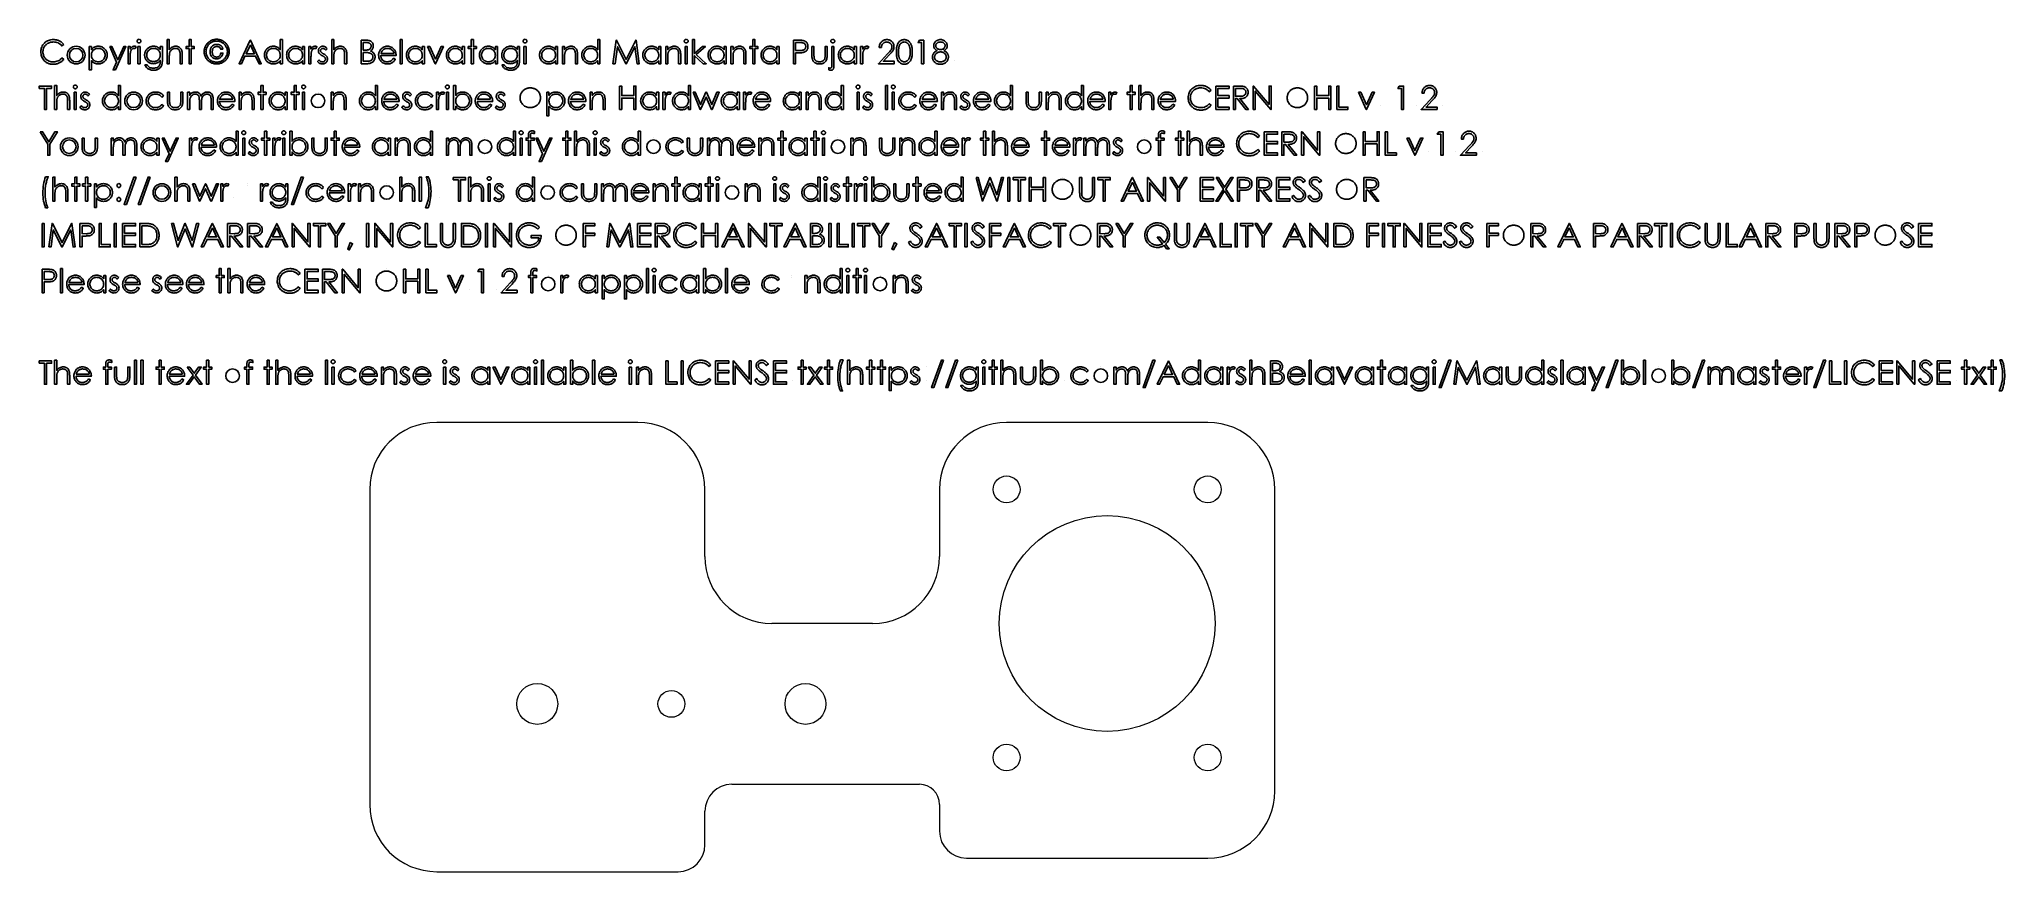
# Model space of a CAD drawing. Header units: millimetres. Extents: x -27 to 266, y -7 to 117.
import ezdxf

# ---------------------------------------------------------------- set-up
doc = ezdxf.new("R2010")
doc.units = ezdxf.units.MM

msp = doc.modelspace()

# ---------------------------------------------------------------- linework, layer by layer
at = {"color": 7, "linetype": 'Continuous'}
for p, q in [((109.11, 114.05), (109.11, 114.05)), ((14.21, 109.28), (14.21, 109.28)), ((45.84, 110.27), (45.84, 110.27)), ((160.27, 110.27), (160.27, 110.27)), ((172.65, 107.22), (172.65, 107.22)), ((177.99, 107.22), (177.99, 107.22)), ((181.98, 107.22), (181.98, 107.22)), ((167.49, 103.44), (167.49, 103.44)), ((39.11, 102.45), (39.11, 102.45)), ((64.24, 102.45), (64.24, 102.45)), ((91.75, 102.45), (91.75, 102.45)), ((137.43, 102.45), (137.43, 102.45)), ((179.87, 100.39), (179.87, 100.39)), ((183.87, 100.39), (183.87, 100.39)), ((187.86, 100.39), (187.86, 100.39)), ((3.75, 95.62), (3.75, 95.62)), ((3.75, 95.3), (3.75, 95.3)), ((24.44, 95.62), (24.44, 95.62)), ((48.45, 95.62), (48.45, 95.62)), ((75.95, 95.62), (75.95, 95.62)), ((125.22, 96.6), (125.22, 96.6)), ((167.62, 96.6), (167.62, 96.6)), ((1.55, 93.55), (1.55, 93.55)), ((32.38, 93.55), (32.38, 93.55)), ((51.18, 89.77), (51.18, 89.77)), ((127.91, 89.77), (127.91, 89.77)), ((192.53, 89.77), (192.53, 89.77)), ((247.95, 89.77), (247.94, 89.77)), ((255.8, 86.72), (255.8, 86.72)), ((24.39, 82.94), (24.39, 82.94)), ((36.78, 79.89), (36.78, 79.89)), ((40.77, 79.89), (40.77, 79.89)), ((48.54, 81.95), (48.54, 81.95)), ((84.88, 81.95), (84.88, 81.95)), ((84.88, 81.64), (84.88, 81.64)), ((98.03, 81.95), (98.03, 81.95)), ((1.47, 68.28), (1.47, 68.28)), ((104.94, 68.28), (104.94, 68.28)), ((130.97, 68.28), (130.97, 68.28)), ((214.16, 68.28), (214.16, 68.28)), ((84.97, 66.22), (84.97, 66.22)), ((104.94, 66.22), (104.94, 66.22)), ((125.62, 66.22), (125.62, 66.22)), ((258.53, 66.22), (258.53, 66.22))]:
    msp.add_line(p, q, dxfattribs=at)
at = {"color": 7, "linetype": 'Continuous', "lineweight": 15}
for p, q in [((61.91, 60), (31.91, 60)), ((146.91, 60), (116.91, 60)), ((21.91, 50), (21.91, 2.97)), ((71.91, 40), (71.91, 50)), ((106.91, 50), (106.91, 40)), ((156.91, 5), (156.91, 50)), ((96.91, 30), (81.91, 30)), ((75.91, 6), (103.91, 6)), ((106.91, 3), (106.91, -1)), ((71.91, -3.03), (71.91, 2)), ((110.91, -5), (146.91, -5)), ((31.91, -7.03), (67.91, -7.03))]:
    msp.add_line(p, q, dxfattribs=at)
at = {"color": 7, "linetype": 'Continuous', "flags": 128}
for points in [[(-23.73, 116.37), (-24.01, 116.16), (-24.01, 116.16), (-24.07, 116.23), (-24.13, 116.3), (-24.19, 116.36), (-24.26, 116.41), (-24.33, 116.47), (-24.41, 116.51), (-24.48, 116.56), (-24.56, 116.6), (-24.73, 116.66), (-24.9, 116.71), (-25.09, 116.74), (-25.28, 116.75), (-25.28, 116.75), (-25.38, 116.74), (-25.49, 116.73), (-25.59, 116.72), (-25.69, 116.7), (-25.79, 116.67), (-25.88, 116.63), (-25.97, 116.59), (-26.07, 116.55), (-26.15, 116.5), (-26.24, 116.44), (-26.31, 116.38), (-26.39, 116.31), (-26.46, 116.25), (-26.52, 116.17), (-26.58, 116.09), (-26.63, 116.01), (-26.68, 115.93), (-26.72, 115.84), (-26.75, 115.75), (-26.78, 115.66), (-26.8, 115.56), (-26.81, 115.47), (-26.82, 115.36), (-26.83, 115.26), (-26.83, 115.26), (-26.82, 115.11), (-26.8, 114.96), (-26.76, 114.82), (-26.72, 114.68), (-26.65, 114.55), (-26.58, 114.43), (-26.49, 114.32), (-26.38, 114.21), (-26.27, 114.11), (-26.14, 114.02), (-26.01, 113.95), (-25.88, 113.89), (-25.73, 113.84), (-25.58, 113.81), (-25.42, 113.79), (-25.26, 113.78), (-25.26, 113.78), (-25.07, 113.79), (-24.9, 113.82), (-24.73, 113.87), (-24.57, 113.93), (-24.42, 114.01), (-24.27, 114.11), (-24.14, 114.23), (-24.01, 114.37), (-24.01, 114.37), (-23.73, 114.16), (-23.73, 114.16), (-23.8, 114.07), (-23.87, 113.99), (-23.95, 113.92), (-24.02, 113.85), (-24.11, 113.78), (-24.2, 113.72), (-24.29, 113.67), (-24.38, 113.62), (-24.48, 113.57), (-24.58, 113.53), (-24.69, 113.5), (-24.8, 113.47), (-24.91, 113.45), (-25.02, 113.44), (-25.13, 113.43), (-25.25, 113.43), (-25.25, 113.43), (-25.37, 113.43), (-25.48, 113.43), (-25.58, 113.45), (-25.69, 113.46), (-25.79, 113.48), (-25.89, 113.51), (-25.98, 113.54), (-26.07, 113.58), (-26.16, 113.62), (-26.25, 113.66), (-26.33, 113.71), (-26.41, 113.77), (-26.49, 113.83), (-26.56, 113.89), (-26.63, 113.96), (-26.7, 114.04), (-26.7, 114.04), (-26.8, 114.17), (-26.89, 114.31), (-26.97, 114.46), (-27.03, 114.61), (-27.08, 114.77), (-27.11, 114.93), (-27.13, 115.11), (-27.14, 115.29), (-27.14, 115.29), (-27.13, 115.47), (-27.11, 115.65), (-27.07, 115.83), (-27.01, 115.99), (-26.93, 116.15), (-26.84, 116.3), (-26.73, 116.44), (-26.6, 116.58), (-26.47, 116.7), (-26.32, 116.81), (-26.16, 116.9), (-26, 116.97), (-25.83, 117.03), (-25.65, 117.07), (-25.46, 117.1), (-25.26, 117.1), (-25.26, 117.1), (-25.14, 117.1), (-25.02, 117.09), (-24.91, 117.08), (-24.79, 117.06), (-24.69, 117.03), (-24.58, 117), (-24.48, 116.96), (-24.38, 116.91), (-24.28, 116.86), (-24.19, 116.81), (-24.1, 116.75), (-24.02, 116.68), (-23.94, 116.61), (-23.87, 116.54), (-23.8, 116.46), (-23.73, 116.37)], [(-19.92, 116.07), (-19.6, 116.07), (-19.6, 116.07), (-19.6, 115.6), (-19.6, 115.6), (-19.5, 115.73), (-19.39, 115.83), (-19.27, 115.92), (-19.15, 115.99), (-19.01, 116.05), (-18.87, 116.09), (-18.73, 116.11), (-18.57, 116.12), (-18.57, 116.12), (-18.43, 116.11), (-18.3, 116.09), (-18.18, 116.06), (-18.05, 116.02), (-17.94, 115.97), (-17.83, 115.9), (-17.72, 115.82), (-17.62, 115.73), (-17.53, 115.63), (-17.45, 115.53), (-17.38, 115.42), (-17.32, 115.31), (-17.28, 115.19), (-17.25, 115.06), (-17.23, 114.93), (-17.22, 114.8), (-17.22, 114.8), (-17.23, 114.66), (-17.25, 114.53), (-17.28, 114.41), (-17.32, 114.29), (-17.38, 114.17), (-17.44, 114.06), (-17.52, 113.96), (-17.62, 113.86), (-17.72, 113.77), (-17.82, 113.69), (-17.93, 113.62), (-18.05, 113.57), (-18.17, 113.52), (-18.29, 113.49), (-18.42, 113.48), (-18.56, 113.47), (-18.56, 113.47), (-18.71, 113.48), (-18.86, 113.5), (-19, 113.54), (-19.13, 113.6), (-19.26, 113.67), (-19.38, 113.76), (-19.49, 113.86), (-19.6, 113.98), (-19.6, 113.98), (-19.6, 112.57), (-19.6, 112.57), (-19.92, 112.57), (-19.92, 112.57), (-19.92, 116.07)], [(-18.57, 115.8), (-18.68, 115.8), (-18.78, 115.79), (-18.88, 115.76), (-18.97, 115.73), (-19.06, 115.69), (-19.15, 115.64), (-19.23, 115.58), (-19.31, 115.51), (-19.38, 115.44), (-19.44, 115.36), (-19.49, 115.27), (-19.53, 115.19), (-19.56, 115.09), (-19.58, 115), (-19.6, 114.89), (-19.6, 114.79), (-19.6, 114.79), (-19.59, 114.65), (-19.57, 114.52), (-19.53, 114.39), (-19.47, 114.28), (-19.4, 114.17), (-19.31, 114.07), (-19.21, 113.99), (-19.09, 113.92), (-18.96, 113.86), (-18.84, 113.82), (-18.7, 113.79), (-18.57, 113.78), (-18.57, 113.78), (-18.43, 113.79), (-18.31, 113.82), (-18.18, 113.86), (-18.06, 113.92), (-17.95, 113.99), (-17.85, 114.08), (-17.76, 114.18), (-17.68, 114.29), (-17.62, 114.41), (-17.57, 114.54), (-17.55, 114.67), (-17.54, 114.8), (-17.54, 114.8), (-17.55, 114.93), (-17.57, 115.06), (-17.62, 115.18), (-17.68, 115.3), (-17.75, 115.41), (-17.84, 115.51), (-17.94, 115.6), (-18.06, 115.67), (-18.18, 115.73), (-18.3, 115.77), (-18.43, 115.79), (-18.57, 115.8)], [(-16.87, 116.07), (-16.53, 116.07), (-16.53, 116.07), (-15.66, 114.11), (-15.66, 114.11), (-14.78, 116.07), (-14.78, 116.07), (-14.44, 116.07), (-14.44, 116.07), (-16.01, 112.57), (-16.01, 112.57), (-16.35, 112.57), (-16.35, 112.57), (-15.83, 113.73), (-15.83, 113.73), (-16.87, 116.07)], [(-14.13, 116.07), (-13.81, 116.07), (-13.81, 116.07), (-13.81, 115.7), (-13.81, 115.7), (-13.74, 115.8), (-13.67, 115.89), (-13.59, 115.96), (-13.52, 116.02), (-13.44, 116.06), (-13.36, 116.09), (-13.27, 116.11), (-13.19, 116.12), (-13.19, 116.12), (-13.13, 116.11), (-13.06, 116.1), (-12.99, 116.07), (-12.92, 116.03), (-12.92, 116.03), (-13.09, 115.76), (-13.09, 115.76), (-13.14, 115.78), (-13.18, 115.79), (-13.22, 115.8), (-13.25, 115.8), (-13.25, 115.8), (-13.33, 115.79), (-13.4, 115.77), (-13.47, 115.73), (-13.54, 115.67), (-13.58, 115.63), (-13.61, 115.59), (-13.64, 115.55), (-13.67, 115.5), (-13.69, 115.44), (-13.72, 115.38), (-13.74, 115.32), (-13.76, 115.25), (-13.76, 115.25), (-13.77, 115.19), (-13.78, 115.12), (-13.79, 115.03), (-13.8, 114.92), (-13.81, 114.81), (-13.81, 114.68), (-13.81, 114.53), (-13.81, 114.37), (-13.81, 114.37), (-13.81, 113.51), (-13.81, 113.51), (-14.13, 113.51), (-14.13, 113.51), (-14.13, 116.07)], [(-12.49, 117.15), (-12.43, 117.14), (-12.38, 117.13), (-12.33, 117.1), (-12.29, 117.07), (-12.25, 117.03), (-12.22, 116.98), (-12.2, 116.93), (-12.2, 116.88), (-12.2, 116.88), (-12.2, 116.83), (-12.22, 116.78), (-12.25, 116.73), (-12.29, 116.69), (-12.33, 116.66), (-12.38, 116.63), (-12.43, 116.62), (-12.49, 116.61), (-12.49, 116.61), (-12.55, 116.62), (-12.6, 116.63), (-12.65, 116.66), (-12.7, 116.69), (-12.73, 116.73), (-12.76, 116.78), (-12.78, 116.83), (-12.78, 116.88), (-12.78, 116.88), (-12.78, 116.93), (-12.76, 116.98), (-12.73, 117.03), (-12.7, 117.07), (-12.65, 117.1), (-12.6, 117.13), (-12.55, 117.14), (-12.49, 117.15)], [(-12.65, 116.07), (-12.33, 116.07), (-12.33, 116.07), (-12.33, 113.51), (-12.33, 113.51), (-12.65, 113.51), (-12.65, 113.51), (-12.65, 116.07)], [(-9.33, 116.07), (-9.01, 116.07), (-9.01, 116.07), (-9.01, 114.04), (-9.01, 114.04), (-9.01, 113.91), (-9.02, 113.79), (-9.03, 113.68), (-9.04, 113.58), (-9.05, 113.48), (-9.07, 113.4), (-9.08, 113.32), (-9.11, 113.26), (-9.11, 113.26), (-9.14, 113.17), (-9.18, 113.09), (-9.23, 113.02), (-9.28, 112.95), (-9.34, 112.88), (-9.4, 112.82), (-9.47, 112.77), (-9.55, 112.72), (-9.63, 112.67), (-9.72, 112.63), (-9.8, 112.6), (-9.9, 112.58), (-9.99, 112.55), (-10.1, 112.54), (-10.2, 112.53), (-10.31, 112.53), (-10.31, 112.53), (-10.47, 112.53), (-10.62, 112.55), (-10.76, 112.58), (-10.89, 112.62), (-11.02, 112.67), (-11.13, 112.73), (-11.23, 112.8), (-11.32, 112.87), (-11.4, 112.96), (-11.47, 113.07), (-11.55, 113.19), (-11.62, 113.34), (-11.62, 113.34), (-11.3, 113.34), (-11.3, 113.34), (-11.22, 113.22), (-11.13, 113.12), (-11.03, 113.03), (-10.92, 112.96), (-10.8, 112.91), (-10.66, 112.87), (-10.51, 112.85), (-10.34, 112.84), (-10.34, 112.84), (-10.18, 112.85), (-10.02, 112.87), (-9.89, 112.91), (-9.76, 112.96), (-9.65, 113.03), (-9.56, 113.1), (-9.49, 113.18), (-9.43, 113.27), (-9.4, 113.32), (-9.38, 113.37), (-9.37, 113.44), (-9.35, 113.51), (-9.34, 113.59), (-9.33, 113.68), (-9.33, 113.77), (-9.33, 113.87), (-9.33, 113.87), (-9.33, 114), (-9.33, 114), (-9.43, 113.89), (-9.53, 113.8), (-9.65, 113.71), (-9.78, 113.64), (-9.92, 113.59), (-10.06, 113.55), (-10.2, 113.52), (-10.35, 113.51), (-10.35, 113.51), (-10.44, 113.52), (-10.52, 113.53), (-10.61, 113.54), (-10.69, 113.56), (-10.77, 113.58), (-10.85, 113.61), (-10.93, 113.65), (-11.01, 113.69), (-11.09, 113.73), (-11.16, 113.78), (-11.22, 113.84), (-11.29, 113.89), (-11.34, 113.95), (-11.4, 114.02), (-11.45, 114.08), (-11.49, 114.16), (-11.53, 114.23), (-11.57, 114.31), (-11.59, 114.38), (-11.62, 114.46), (-11.64, 114.55), (-11.65, 114.63), (-11.66, 114.72), (-11.66, 114.8), (-11.66, 114.8), (-11.66, 114.89), (-11.65, 114.98), (-11.64, 115.06), (-11.62, 115.14), (-11.59, 115.22), (-11.56, 115.3), (-11.53, 115.38), (-11.48, 115.46), (-11.44, 115.53), (-11.39, 115.6), (-11.33, 115.67), (-11.27, 115.73), (-11.21, 115.79), (-11.14, 115.84), (-11.07, 115.89), (-11, 115.94), (-10.92, 115.98), (-10.84, 116.02), (-10.76, 116.05), (-10.68, 116.07), (-10.59, 116.09), (-10.51, 116.11), (-10.43, 116.11), (-10.34, 116.12), (-10.34, 116.12), (-10.2, 116.11), (-10.06, 116.09), (-9.93, 116.06), (-9.81, 116.01), (-9.68, 115.94), (-9.56, 115.86), (-9.44, 115.75), (-9.33, 115.63), (-9.33, 115.63), (-9.33, 116.07)], [(-10.31, 115.8), (-10.45, 115.79), (-10.58, 115.77), (-10.71, 115.73), (-10.83, 115.67), (-10.95, 115.6), (-11.05, 115.51), (-11.14, 115.41), (-11.21, 115.3), (-11.27, 115.18), (-11.31, 115.05), (-11.34, 114.92), (-11.35, 114.79), (-11.35, 114.79), (-11.34, 114.69), (-11.33, 114.59), (-11.31, 114.5), (-11.28, 114.41), (-11.24, 114.33), (-11.19, 114.25), (-11.13, 114.17), (-11.06, 114.1), (-10.99, 114.04), (-10.91, 113.98), (-10.83, 113.94), (-10.74, 113.9), (-10.65, 113.87), (-10.55, 113.85), (-10.44, 113.83), (-10.33, 113.83), (-10.33, 113.83), (-10.22, 113.83), (-10.12, 113.85), (-10.02, 113.87), (-9.92, 113.9), (-9.84, 113.93), (-9.75, 113.98), (-9.68, 114.04), (-9.6, 114.1), (-9.54, 114.17), (-9.48, 114.24), (-9.44, 114.33), (-9.4, 114.41), (-9.37, 114.5), (-9.34, 114.6), (-9.33, 114.7), (-9.33, 114.81), (-9.33, 114.81), (-9.34, 114.95), (-9.36, 115.08), (-9.4, 115.2), (-9.45, 115.32), (-9.52, 115.42), (-9.61, 115.52), (-9.7, 115.6), (-9.81, 115.67), (-9.93, 115.73), (-10.06, 115.77), (-10.18, 115.79), (-10.31, 115.8)], [(-8.3, 117.1), (-7.98, 117.1), (-7.98, 117.1), (-7.98, 115.59), (-7.98, 115.59), (-7.88, 115.71), (-7.77, 115.82), (-7.65, 115.91), (-7.54, 115.99), (-7.41, 116.04), (-7.28, 116.08), (-7.15, 116.11), (-7.01, 116.12), (-7.01, 116.12), (-6.87, 116.11), (-6.73, 116.08), (-6.61, 116.04), (-6.49, 115.97), (-6.39, 115.89), (-6.3, 115.8), (-6.22, 115.7), (-6.16, 115.58), (-6.13, 115.52), (-6.11, 115.44), (-6.09, 115.36), (-6.08, 115.27), (-6.07, 115.17), (-6.06, 115.06), (-6.05, 114.95), (-6.05, 114.82), (-6.05, 114.82), (-6.05, 113.51), (-6.05, 113.51), (-6.37, 113.51), (-6.37, 113.51), (-6.37, 114.72), (-6.37, 114.72), (-6.37, 114.82), (-6.37, 114.92), (-6.37, 115), (-6.37, 115.08), (-6.38, 115.15), (-6.39, 115.21), (-6.39, 115.26), (-6.4, 115.3), (-6.4, 115.3), (-6.44, 115.42), (-6.49, 115.52), (-6.55, 115.61), (-6.63, 115.68), (-6.72, 115.73), (-6.82, 115.77), (-6.94, 115.8), (-7.06, 115.8), (-7.06, 115.8), (-7.14, 115.8), (-7.21, 115.79), (-7.29, 115.78), (-7.35, 115.75), (-7.42, 115.73), (-7.49, 115.69), (-7.55, 115.65), (-7.61, 115.61), (-7.67, 115.56), (-7.72, 115.51), (-7.77, 115.45), (-7.81, 115.39), (-7.85, 115.33), (-7.88, 115.26), (-7.91, 115.2), (-7.93, 115.13), (-7.93, 115.13), (-7.94, 115.07), (-7.95, 115.01), (-7.96, 114.94), (-7.97, 114.86), (-7.97, 114.77), (-7.98, 114.67), (-7.98, 114.56), (-7.98, 114.44), (-7.98, 114.44), (-7.98, 113.51), (-7.98, 113.51), (-8.3, 113.51), (-8.3, 113.51), (-8.3, 117.1)], [(-5.02, 117.1), (-4.71, 117.1), (-4.71, 117.1), (-4.71, 116.07), (-4.71, 116.07), (-4.26, 116.07), (-4.26, 116.07), (-4.26, 115.76), (-4.26, 115.76), (-4.71, 115.76), (-4.71, 115.76), (-4.71, 113.51), (-4.71, 113.51), (-5.02, 113.51), (-5.02, 113.51), (-5.02, 115.76), (-5.02, 115.76), (-5.47, 115.76), (-5.47, 115.76), (-5.47, 116.07), (-5.47, 116.07), (-5.02, 116.07), (-5.02, 116.07), (-5.02, 117.1)], [(0.95, 115.31), (0.94, 115.19), (0.93, 115.07), (0.91, 114.95), (0.89, 114.83), (0.85, 114.72), (0.81, 114.61), (0.76, 114.5), (0.7, 114.39), (0.63, 114.29), (0.56, 114.19), (0.49, 114.1), (0.4, 114.01), (0.32, 113.93), (0.22, 113.85), (0.12, 113.78), (0.02, 113.72), (-0.09, 113.66), (-0.2, 113.61), (-0.32, 113.57), (-0.43, 113.53), (-0.55, 113.5), (-0.67, 113.49), (-0.79, 113.47), (-0.91, 113.47), (-0.91, 113.47), (-1.04, 113.47), (-1.16, 113.49), (-1.28, 113.5), (-1.39, 113.53), (-1.51, 113.57), (-1.62, 113.61), (-1.73, 113.66), (-1.84, 113.72), (-1.95, 113.78), (-2.05, 113.85), (-2.14, 113.93), (-2.23, 114.01), (-2.31, 114.1), (-2.39, 114.19), (-2.46, 114.29), (-2.53, 114.39), (-2.59, 114.5), (-2.64, 114.61), (-2.68, 114.72), (-2.71, 114.83), (-2.74, 114.95), (-2.76, 115.07), (-2.77, 115.19), (-2.78, 115.31), (-2.78, 115.31), (-2.77, 115.43), (-2.76, 115.55), (-2.74, 115.67), (-2.71, 115.79), (-2.68, 115.9), (-2.64, 116.01), (-2.59, 116.12), (-2.53, 116.23), (-2.46, 116.33), (-2.39, 116.43), (-2.31, 116.52), (-2.23, 116.61), (-2.14, 116.69), (-2.05, 116.77), (-1.95, 116.84), (-1.85, 116.9), (-1.74, 116.96), (-1.62, 117.01), (-1.51, 117.05), (-1.4, 117.09), (-1.28, 117.12), (-1.16, 117.13), (-1.04, 117.15), (-0.91, 117.15), (-0.91, 117.15), (-0.79, 117.15), (-0.67, 117.13), (-0.55, 117.12), (-0.43, 117.09), (-0.32, 117.05), (-0.2, 117.01), (-0.09, 116.96), (0.02, 116.9), (0.12, 116.84), (0.22, 116.77), (0.32, 116.69), (0.4, 116.61), (0.49, 116.52), (0.56, 116.43), (0.63, 116.33), (0.7, 116.23), (0.76, 116.12), (0.81, 116.01), (0.85, 115.9), (0.89, 115.79), (0.91, 115.67), (0.93, 115.55), (0.94, 115.43), (0.95, 115.31)], [(0.68, 115.31), (0.68, 115.41), (0.67, 115.52), (0.65, 115.62), (0.63, 115.72), (0.6, 115.81), (0.56, 115.91), (0.52, 116), (0.47, 116.09), (0.41, 116.18), (0.35, 116.27), (0.28, 116.35), (0.21, 116.42), (0.14, 116.49), (0.06, 116.55), (-0.03, 116.61), (-0.12, 116.67), (-0.21, 116.72), (-0.31, 116.76), (-0.4, 116.8), (-0.5, 116.83), (-0.6, 116.85), (-0.7, 116.87), (-0.81, 116.88), (-0.92, 116.88), (-0.92, 116.88), (-1.02, 116.88), (-1.12, 116.87), (-1.23, 116.85), (-1.33, 116.83), (-1.43, 116.8), (-1.52, 116.76), (-1.62, 116.72), (-1.71, 116.67), (-1.8, 116.61), (-1.89, 116.55), (-1.97, 116.49), (-2.04, 116.42), (-2.11, 116.35), (-2.18, 116.27), (-2.24, 116.18), (-2.29, 116.09), (-2.34, 116), (-2.39, 115.91), (-2.42, 115.81), (-2.45, 115.72), (-2.48, 115.62), (-2.49, 115.52), (-2.5, 115.41), (-2.51, 115.31), (-2.51, 115.31), (-2.5, 115.21), (-2.49, 115.1), (-2.48, 115), (-2.45, 114.9), (-2.42, 114.8), (-2.39, 114.71), (-2.34, 114.61), (-2.29, 114.52), (-2.24, 114.43), (-2.18, 114.35), (-2.11, 114.27), (-2.04, 114.2), (-1.97, 114.13), (-1.88, 114.06), (-1.8, 114), (-1.71, 113.95), (-1.62, 113.9), (-1.52, 113.86), (-1.42, 113.82), (-1.32, 113.79), (-1.22, 113.77), (-1.12, 113.75), (-1.02, 113.74), (-0.91, 113.74), (-0.91, 113.74), (-0.81, 113.74), (-0.7, 113.75), (-0.6, 113.77), (-0.5, 113.79), (-0.4, 113.82), (-0.31, 113.86), (-0.21, 113.9), (-0.12, 113.95), (-0.03, 114), (0.06, 114.06), (0.14, 114.13), (0.21, 114.2), (0.28, 114.27), (0.35, 114.35), (0.41, 114.43), (0.47, 114.52), (0.52, 114.61), (0.56, 114.71), (0.6, 114.8), (0.63, 114.9), (0.65, 115), (0.67, 115.1), (0.68, 115.21), (0.68, 115.31)], [(0.01, 115.67), (-0.31, 115.67), (-0.31, 115.67), (-0.34, 115.76), (-0.38, 115.85), (-0.44, 115.91), (-0.5, 115.97), (-0.58, 116.02), (-0.67, 116.05), (-0.77, 116.07), (-0.88, 116.07), (-0.88, 116.07), (-0.96, 116.07), (-1.03, 116.06), (-1.09, 116.04), (-1.16, 116.02), (-1.22, 115.99), (-1.28, 115.96), (-1.33, 115.92), (-1.38, 115.87), (-1.42, 115.82), (-1.46, 115.76), (-1.49, 115.69), (-1.52, 115.62), (-1.54, 115.54), (-1.55, 115.46), (-1.56, 115.37), (-1.56, 115.28), (-1.56, 115.28), (-1.56, 115.19), (-1.55, 115.1), (-1.54, 115.02), (-1.52, 114.95), (-1.49, 114.87), (-1.46, 114.81), (-1.43, 114.75), (-1.38, 114.7), (-1.34, 114.65), (-1.29, 114.61), (-1.23, 114.58), (-1.18, 114.55), (-1.12, 114.53), (-1.05, 114.51), (-0.99, 114.5), (-0.91, 114.5), (-0.91, 114.5), (-0.86, 114.5), (-0.8, 114.51), (-0.74, 114.52), (-0.69, 114.54), (-0.64, 114.56), (-0.6, 114.58), (-0.55, 114.61), (-0.51, 114.65), (-0.47, 114.69), (-0.44, 114.73), (-0.41, 114.78), (-0.38, 114.83), (-0.36, 114.89), (-0.34, 114.95), (-0.32, 115.01), (-0.31, 115.09), (-0.31, 115.09), (0.01, 115.09), (0.01, 115.09), (-0.01, 114.99), (-0.03, 114.9), (-0.06, 114.81), (-0.09, 114.73), (-0.13, 114.66), (-0.18, 114.59), (-0.23, 114.52), (-0.29, 114.46), (-0.35, 114.41), (-0.42, 114.36), (-0.49, 114.32), (-0.56, 114.29), (-0.64, 114.27), (-0.72, 114.25), (-0.81, 114.24), (-0.89, 114.23), (-0.89, 114.23), (-1, 114.24), (-1.11, 114.25), (-1.21, 114.27), (-1.3, 114.3), (-1.38, 114.34), (-1.47, 114.39), (-1.54, 114.45), (-1.61, 114.51), (-1.67, 114.59), (-1.73, 114.67), (-1.77, 114.75), (-1.81, 114.85), (-1.84, 114.95), (-1.86, 115.05), (-1.87, 115.17), (-1.88, 115.29), (-1.88, 115.29), (-1.87, 115.41), (-1.86, 115.53), (-1.84, 115.64), (-1.81, 115.75), (-1.77, 115.85), (-1.72, 115.94), (-1.67, 116.02), (-1.6, 116.1), (-1.53, 116.16), (-1.45, 116.22), (-1.37, 116.27), (-1.28, 116.31), (-1.19, 116.35), (-1.1, 116.37), (-1, 116.38), (-0.89, 116.39), (-0.89, 116.39), (-0.8, 116.38), (-0.7, 116.37), (-0.62, 116.36), (-0.54, 116.34), (-0.46, 116.31), (-0.39, 116.28), (-0.32, 116.24), (-0.26, 116.19), (-0.2, 116.14), (-0.15, 116.09), (-0.11, 116.03), (-0.07, 115.96), (-0.05, 115.9), (-0.02, 115.82), (0, 115.75), (0.01, 115.67)], [(4.13, 117.01), (5.75, 113.51), (5.75, 113.51), (5.41, 113.51), (5.41, 113.51), (4.89, 114.64), (4.89, 114.64), (3.3, 114.64), (3.3, 114.64), (2.77, 113.51), (2.77, 113.51), (2.43, 113.51), (2.43, 113.51), (4.09, 117.01), (4.09, 117.01), (4.13, 117.01)], [(4.11, 116.33), (3.47, 115), (3.47, 115), (4.73, 115), (4.73, 115), (4.11, 116.33)], [(8.89, 117.1), (8.89, 113.51), (8.89, 113.51), (8.58, 113.51), (8.58, 113.51), (8.58, 113.96), (8.58, 113.96), (8.47, 113.84), (8.35, 113.74), (8.23, 113.65), (8.1, 113.59), (7.97, 113.54), (7.83, 113.5), (7.68, 113.48), (7.53, 113.47), (7.53, 113.47), (7.4, 113.48), (7.27, 113.49), (7.14, 113.52), (7.02, 113.57), (6.9, 113.62), (6.79, 113.69), (6.69, 113.77), (6.59, 113.86), (6.5, 113.96), (6.42, 114.06), (6.35, 114.17), (6.3, 114.29), (6.25, 114.41), (6.22, 114.53), (6.2, 114.66), (6.2, 114.8), (6.2, 114.8), (6.2, 114.93), (6.22, 115.06), (6.25, 115.19), (6.3, 115.31), (6.35, 115.42), (6.42, 115.53), (6.5, 115.63), (6.59, 115.73), (6.69, 115.82), (6.8, 115.9), (6.91, 115.97), (7.03, 116.02), (7.15, 116.06), (7.27, 116.09), (7.41, 116.11), (7.54, 116.12), (7.54, 116.12), (7.7, 116.11), (7.85, 116.08), (7.99, 116.04), (8.12, 115.98), (8.25, 115.91), (8.36, 115.81), (8.47, 115.7), (8.58, 115.58), (8.58, 115.58), (8.58, 117.1), (8.58, 117.1), (8.89, 117.1)], [(7.55, 115.8), (7.41, 115.79), (7.28, 115.77), (7.15, 115.73), (7.03, 115.67), (6.92, 115.6), (6.82, 115.51), (6.73, 115.41), (6.65, 115.3), (6.59, 115.18), (6.55, 115.06), (6.52, 114.93), (6.51, 114.8), (6.51, 114.8), (6.52, 114.67), (6.55, 114.54), (6.59, 114.41), (6.65, 114.29), (6.73, 114.18), (6.82, 114.08), (6.92, 113.99), (7.03, 113.92), (7.15, 113.86), (7.28, 113.82), (7.41, 113.79), (7.54, 113.78), (7.54, 113.78), (7.68, 113.79), (7.81, 113.82), (7.94, 113.86), (8.06, 113.92), (8.18, 113.99), (8.28, 114.07), (8.37, 114.17), (8.44, 114.28), (8.5, 114.39), (8.54, 114.52), (8.57, 114.65), (8.58, 114.79), (8.58, 114.79), (8.57, 114.89), (8.56, 115), (8.53, 115.09), (8.5, 115.19), (8.46, 115.27), (8.41, 115.36), (8.35, 115.44), (8.28, 115.51), (8.2, 115.58), (8.12, 115.64), (8.04, 115.69), (7.95, 115.73), (7.85, 115.76), (7.75, 115.79), (7.65, 115.8), (7.55, 115.8)], [(12.21, 116.07), (12.21, 113.51), (12.21, 113.51), (11.9, 113.51), (11.9, 113.51), (11.9, 113.96), (11.9, 113.96), (11.79, 113.84), (11.67, 113.74), (11.55, 113.65), (11.42, 113.59), (11.29, 113.54), (11.15, 113.5), (11, 113.48), (10.85, 113.47), (10.85, 113.47), (10.72, 113.48), (10.59, 113.49), (10.46, 113.52), (10.34, 113.57), (10.23, 113.62), (10.11, 113.69), (10.01, 113.77), (9.91, 113.86), (9.82, 113.96), (9.74, 114.06), (9.67, 114.17), (9.62, 114.29), (9.57, 114.41), (9.54, 114.53), (9.53, 114.66), (9.52, 114.8), (9.52, 114.8), (9.53, 114.93), (9.54, 115.06), (9.57, 115.19), (9.62, 115.31), (9.67, 115.42), (9.74, 115.53), (9.82, 115.63), (9.91, 115.73), (10.01, 115.82), (10.12, 115.9), (10.23, 115.97), (10.35, 116.02), (10.47, 116.06), (10.59, 116.09), (10.73, 116.11), (10.86, 116.12), (10.86, 116.12), (11.02, 116.11), (11.17, 116.09), (11.31, 116.05), (11.44, 115.99), (11.57, 115.92), (11.69, 115.83), (11.79, 115.73), (11.9, 115.6), (11.9, 115.6), (11.9, 116.07), (11.9, 116.07), (12.21, 116.07)], [(10.87, 115.8), (10.73, 115.79), (10.6, 115.77), (10.47, 115.73), (10.35, 115.67), (10.24, 115.6), (10.14, 115.51), (10.05, 115.41), (9.97, 115.3), (9.91, 115.18), (9.87, 115.06), (9.84, 114.93), (9.83, 114.8), (9.83, 114.8), (9.84, 114.67), (9.87, 114.54), (9.91, 114.41), (9.97, 114.29), (10.05, 114.18), (10.14, 114.08), (10.24, 113.99), (10.35, 113.92), (10.47, 113.86), (10.6, 113.82), (10.73, 113.79), (10.86, 113.78), (10.86, 113.78), (11, 113.79), (11.13, 113.82), (11.26, 113.86), (11.39, 113.92), (11.5, 113.99), (11.6, 114.07), (11.69, 114.17), (11.76, 114.28), (11.82, 114.39), (11.86, 114.52), (11.89, 114.65), (11.9, 114.79), (11.9, 114.79), (11.89, 114.89), (11.88, 115), (11.85, 115.09), (11.82, 115.19), (11.78, 115.27), (11.73, 115.36), (11.67, 115.44), (11.6, 115.51), (11.52, 115.58), (11.44, 115.64), (11.36, 115.69), (11.27, 115.73), (11.17, 115.76), (11.08, 115.79), (10.97, 115.8), (10.87, 115.8)], [(12.84, 116.07), (13.15, 116.07), (13.15, 116.07), (13.15, 115.7), (13.15, 115.7), (13.22, 115.8), (13.3, 115.89), (13.37, 115.96), (13.45, 116.02), (13.53, 116.06), (13.61, 116.09), (13.69, 116.11), (13.78, 116.12), (13.78, 116.12), (13.84, 116.11), (13.91, 116.1), (13.98, 116.07), (14.05, 116.03), (14.05, 116.03), (13.88, 115.76), (13.88, 115.76), (13.83, 115.78), (13.79, 115.79), (13.75, 115.8), (13.72, 115.8), (13.72, 115.8), (13.64, 115.79), (13.57, 115.77), (13.5, 115.73), (13.42, 115.67), (13.39, 115.63), (13.36, 115.59), (13.33, 115.55), (13.3, 115.5), (13.27, 115.44), (13.25, 115.38), (13.23, 115.32), (13.21, 115.25), (13.21, 115.25), (13.2, 115.19), (13.18, 115.12), (13.18, 115.03), (13.17, 114.92), (13.16, 114.81), (13.16, 114.68), (13.15, 114.53), (13.15, 114.37), (13.15, 114.37), (13.15, 113.51), (13.15, 113.51), (12.84, 113.51), (12.84, 113.51), (12.84, 116.07)], [(15.58, 115.75), (15.36, 115.53), (15.36, 115.53), (15.31, 115.6), (15.25, 115.65), (15.2, 115.7), (15.14, 115.74), (15.08, 115.77), (15.03, 115.79), (14.98, 115.8), (14.92, 115.8), (14.92, 115.8), (14.86, 115.8), (14.79, 115.78), (14.74, 115.75), (14.69, 115.7), (14.64, 115.65), (14.61, 115.59), (14.6, 115.53), (14.59, 115.46), (14.59, 115.46), (14.59, 115.4), (14.61, 115.34), (14.64, 115.28), (14.68, 115.23), (14.68, 115.23), (14.7, 115.2), (14.73, 115.17), (14.77, 115.14), (14.81, 115.1), (14.86, 115.07), (14.91, 115.04), (14.97, 115), (15.04, 114.96), (15.04, 114.96), (15.12, 114.92), (15.2, 114.87), (15.27, 114.83), (15.33, 114.78), (15.38, 114.74), (15.43, 114.69), (15.47, 114.65), (15.5, 114.6), (15.5, 114.6), (15.55, 114.51), (15.59, 114.42), (15.61, 114.32), (15.62, 114.21), (15.62, 114.21), (15.62, 114.13), (15.61, 114.06), (15.59, 113.99), (15.57, 113.92), (15.54, 113.86), (15.5, 113.8), (15.46, 113.74), (15.41, 113.68), (15.35, 113.63), (15.29, 113.59), (15.23, 113.55), (15.17, 113.52), (15.1, 113.5), (15.03, 113.48), (14.95, 113.47), (14.87, 113.47), (14.87, 113.47), (14.77, 113.48), (14.66, 113.49), (14.56, 113.52), (14.46, 113.56), (14.37, 113.61), (14.28, 113.67), (14.21, 113.74), (14.14, 113.82), (14.14, 113.82), (14.35, 114.05), (14.35, 114.05), (14.41, 113.99), (14.47, 113.94), (14.53, 113.89), (14.59, 113.85), (14.66, 113.82), (14.72, 113.8), (14.79, 113.79), (14.86, 113.78), (14.86, 113.78), (14.95, 113.79), (15.03, 113.81), (15.11, 113.85), (15.18, 113.91), (15.23, 113.97), (15.27, 114.04), (15.3, 114.11), (15.31, 114.2), (15.31, 114.2), (15.3, 114.26), (15.29, 114.33), (15.26, 114.38), (15.22, 114.44), (15.22, 114.44), (15.2, 114.47), (15.16, 114.49), (15.13, 114.53), (15.08, 114.56), (15.03, 114.59), (14.97, 114.63), (14.91, 114.66), (14.83, 114.7), (14.83, 114.7), (14.76, 114.75), (14.68, 114.79), (14.62, 114.84), (14.56, 114.88), (14.51, 114.92), (14.46, 114.97), (14.42, 115.01), (14.39, 115.05), (14.39, 115.05), (14.34, 115.14), (14.3, 115.24), (14.28, 115.34), (14.28, 115.45), (14.28, 115.45), (14.28, 115.52), (14.29, 115.58), (14.3, 115.65), (14.32, 115.71), (14.35, 115.77), (14.38, 115.82), (14.42, 115.88), (14.46, 115.93), (14.51, 115.97), (14.56, 116.01), (14.61, 116.04), (14.67, 116.07), (14.73, 116.09), (14.79, 116.11), (14.85, 116.11), (14.92, 116.12), (14.92, 116.12), (15, 116.11), (15.08, 116.09), (15.17, 116.07), (15.25, 116.03), (15.33, 115.98), (15.41, 115.91), (15.49, 115.84), (15.58, 115.75)], [(16.25, 117.1), (16.56, 117.1), (16.56, 117.1), (16.56, 115.59), (16.56, 115.59), (16.67, 115.71), (16.78, 115.82), (16.89, 115.91), (17.01, 115.99), (17.13, 116.04), (17.26, 116.08), (17.4, 116.11), (17.54, 116.12), (17.54, 116.12), (17.68, 116.11), (17.81, 116.08), (17.94, 116.04), (18.05, 115.97), (18.16, 115.89), (18.25, 115.8), (18.32, 115.7), (18.39, 115.58), (18.41, 115.52), (18.43, 115.44), (18.45, 115.36), (18.47, 115.27), (18.48, 115.17), (18.49, 115.06), (18.49, 114.95), (18.49, 114.82), (18.49, 114.82), (18.49, 113.51), (18.49, 113.51), (18.18, 113.51), (18.18, 113.51), (18.18, 114.72), (18.18, 114.72), (18.18, 114.82), (18.18, 114.92), (18.17, 115), (18.17, 115.08), (18.17, 115.15), (18.16, 115.21), (18.15, 115.26), (18.14, 115.3), (18.14, 115.3), (18.1, 115.42), (18.05, 115.52), (17.99, 115.61), (17.91, 115.68), (17.83, 115.73), (17.72, 115.77), (17.61, 115.8), (17.48, 115.8), (17.48, 115.8), (17.41, 115.8), (17.33, 115.79), (17.26, 115.78), (17.19, 115.75), (17.12, 115.73), (17.06, 115.69), (16.99, 115.65), (16.93, 115.61), (16.87, 115.56), (16.82, 115.51), (16.77, 115.45), (16.73, 115.39), (16.69, 115.33), (16.66, 115.26), (16.63, 115.2), (16.61, 115.13), (16.61, 115.13), (16.6, 115.07), (16.59, 115.01), (16.58, 114.94), (16.58, 114.86), (16.57, 114.77), (16.57, 114.67), (16.56, 114.56), (16.56, 114.44), (16.56, 114.44), (16.56, 113.51), (16.56, 113.51), (16.25, 113.51), (16.25, 113.51), (16.25, 117.1)], [(20.65, 117.01), (21.33, 117.01), (21.33, 117.01), (21.43, 117.01), (21.52, 117.01), (21.61, 117), (21.69, 116.99), (21.77, 116.98), (21.84, 116.96), (21.91, 116.94), (21.96, 116.91), (22.07, 116.86), (22.16, 116.79), (22.24, 116.7), (22.31, 116.61), (22.37, 116.5), (22.41, 116.39), (22.43, 116.27), (22.44, 116.15), (22.44, 116.15), (22.44, 116.03), (22.42, 115.92), (22.38, 115.82), (22.34, 115.72), (22.28, 115.63), (22.21, 115.54), (22.13, 115.47), (22.04, 115.4), (22.04, 115.4), (22.16, 115.36), (22.26, 115.3), (22.35, 115.25), (22.42, 115.19), (22.49, 115.12), (22.54, 115.05), (22.59, 114.97), (22.64, 114.89), (22.67, 114.8), (22.69, 114.71), (22.71, 114.61), (22.71, 114.51), (22.71, 114.51), (22.71, 114.41), (22.69, 114.31), (22.67, 114.21), (22.64, 114.12), (22.59, 114.04), (22.54, 113.96), (22.48, 113.88), (22.41, 113.8), (22.33, 113.74), (22.24, 113.68), (22.15, 113.63), (22.05, 113.59), (21.95, 113.56), (21.84, 113.53), (21.72, 113.52), (21.59, 113.51), (21.59, 113.51), (20.65, 113.51), (20.65, 113.51), (20.65, 117.01)], [(20.96, 116.66), (20.96, 115.53), (20.96, 115.53), (21.17, 115.53), (21.17, 115.53), (21.26, 115.54), (21.35, 115.54), (21.43, 115.54), (21.51, 115.55), (21.57, 115.56), (21.63, 115.57), (21.69, 115.59), (21.74, 115.6), (21.82, 115.64), (21.9, 115.69), (21.96, 115.75), (22.02, 115.82), (22.07, 115.89), (22.1, 115.97), (22.12, 116.05), (22.13, 116.14), (22.13, 116.14), (22.12, 116.2), (22.12, 116.25), (22.1, 116.31), (22.08, 116.36), (22.06, 116.4), (22.03, 116.44), (21.99, 116.48), (21.95, 116.52), (21.9, 116.55), (21.85, 116.58), (21.79, 116.6), (21.72, 116.62), (21.65, 116.64), (21.57, 116.65), (21.48, 116.65), (21.39, 116.66), (21.39, 116.66), (20.96, 116.66)], [(20.96, 115.18), (20.96, 113.87), (20.96, 113.87), (21.41, 113.87), (21.41, 113.87), (21.5, 113.88), (21.59, 113.88), (21.68, 113.88), (21.75, 113.89), (21.82, 113.9), (21.88, 113.91), (21.94, 113.93), (21.99, 113.95), (22.08, 113.99), (22.16, 114.04), (22.22, 114.1), (22.28, 114.17), (22.33, 114.25), (22.37, 114.33), (22.39, 114.42), (22.4, 114.51), (22.4, 114.51), (22.39, 114.56), (22.39, 114.62), (22.38, 114.67), (22.36, 114.72), (22.34, 114.77), (22.31, 114.81), (22.28, 114.86), (22.24, 114.9), (22.16, 114.98), (22.06, 115.04), (21.95, 115.1), (21.82, 115.13), (21.82, 115.13), (21.77, 115.14), (21.71, 115.15), (21.64, 115.16), (21.57, 115.16), (21.48, 115.17), (21.39, 115.17), (21.28, 115.17), (21.17, 115.18), (21.17, 115.18), (20.96, 115.18)], [(25.44, 114.32), (25.72, 114.18), (25.72, 114.18), (25.65, 114.06), (25.58, 113.95), (25.5, 113.86), (25.41, 113.78), (25.32, 113.71), (25.23, 113.65), (25.13, 113.59), (25.02, 113.55), (24.91, 113.51), (24.79, 113.49), (24.67, 113.47), (24.54, 113.47), (24.54, 113.47), (24.39, 113.48), (24.25, 113.5), (24.12, 113.53), (24, 113.57), (23.88, 113.63), (23.78, 113.7), (23.68, 113.78), (23.59, 113.87), (23.51, 113.98), (23.44, 114.08), (23.38, 114.19), (23.34, 114.3), (23.3, 114.42), (23.27, 114.54), (23.26, 114.66), (23.25, 114.79), (23.25, 114.79), (23.25, 114.9), (23.27, 115.02), (23.29, 115.13), (23.32, 115.24), (23.36, 115.34), (23.42, 115.45), (23.48, 115.55), (23.54, 115.64), (23.54, 115.64), (23.64, 115.75), (23.75, 115.85), (23.86, 115.93), (23.98, 116), (24.11, 116.05), (24.25, 116.09), (24.39, 116.11), (24.54, 116.12), (24.54, 116.12), (24.7, 116.11), (24.85, 116.09), (24.99, 116.05), (25.12, 115.99), (25.25, 115.92), (25.36, 115.83), (25.47, 115.73), (25.57, 115.61), (25.57, 115.61), (25.64, 115.52), (25.69, 115.43), (25.74, 115.32), (25.78, 115.21), (25.81, 115.1), (25.83, 114.98), (25.85, 114.86), (25.85, 114.73), (25.85, 114.73), (23.56, 114.73), (23.56, 114.73), (23.57, 114.63), (23.58, 114.53), (23.61, 114.44), (23.64, 114.35), (23.68, 114.27), (23.72, 114.19), (23.78, 114.12), (23.84, 114.05), (23.91, 113.99), (23.98, 113.93), (24.06, 113.89), (24.14, 113.85), (24.22, 113.82), (24.31, 113.8), (24.4, 113.79), (24.5, 113.78), (24.5, 113.78), (24.59, 113.79), (24.68, 113.8), (24.77, 113.82), (24.86, 113.84), (24.95, 113.88), (25.03, 113.91), (25.1, 113.96), (25.17, 114), (25.23, 114.06), (25.3, 114.13), (25.37, 114.22), (25.44, 114.32)], [(25.54, 115.04), (25.5, 115.16), (25.46, 115.28), (25.4, 115.37), (25.34, 115.46), (25.27, 115.53), (25.19, 115.6), (25.1, 115.66), (25, 115.71), (24.9, 115.75), (24.79, 115.78), (24.67, 115.8), (24.56, 115.8), (24.56, 115.8), (24.47, 115.8), (24.37, 115.79), (24.29, 115.77), (24.2, 115.74), (24.12, 115.71), (24.05, 115.67), (23.97, 115.62), (23.9, 115.56), (23.9, 115.56), (23.85, 115.52), (23.81, 115.47), (23.76, 115.41), (23.72, 115.35), (23.69, 115.28), (23.65, 115.2), (23.62, 115.13), (23.6, 115.04), (23.6, 115.04), (25.54, 115.04)], [(26.44, 117.1), (26.75, 117.1), (26.75, 117.1), (26.75, 113.51), (26.75, 113.51), (26.44, 113.51), (26.44, 113.51), (26.44, 117.1)], [(30.07, 116.07), (30.07, 113.51), (30.07, 113.51), (29.76, 113.51), (29.76, 113.51), (29.76, 113.96), (29.76, 113.96), (29.65, 113.84), (29.53, 113.74), (29.41, 113.65), (29.28, 113.59), (29.15, 113.54), (29.01, 113.5), (28.86, 113.48), (28.71, 113.47), (28.71, 113.47), (28.58, 113.48), (28.45, 113.49), (28.32, 113.52), (28.2, 113.57), (28.08, 113.62), (27.97, 113.69), (27.87, 113.77), (27.77, 113.86), (27.68, 113.96), (27.6, 114.06), (27.53, 114.17), (27.48, 114.29), (27.43, 114.41), (27.4, 114.53), (27.38, 114.66), (27.38, 114.8), (27.38, 114.8), (27.38, 114.93), (27.4, 115.06), (27.43, 115.19), (27.48, 115.31), (27.53, 115.42), (27.6, 115.53), (27.68, 115.63), (27.77, 115.73), (27.87, 115.82), (27.98, 115.9), (28.09, 115.97), (28.21, 116.02), (28.33, 116.06), (28.45, 116.09), (28.59, 116.11), (28.72, 116.12), (28.72, 116.12), (28.88, 116.11), (29.03, 116.09), (29.17, 116.05), (29.3, 115.99), (29.43, 115.92), (29.54, 115.83), (29.65, 115.73), (29.76, 115.6), (29.76, 115.6), (29.76, 116.07), (29.76, 116.07), (30.07, 116.07)], [(28.73, 115.8), (28.59, 115.79), (28.46, 115.77), (28.33, 115.73), (28.21, 115.67), (28.1, 115.6), (28, 115.51), (27.91, 115.41), (27.83, 115.3), (27.77, 115.18), (27.73, 115.06), (27.7, 114.93), (27.69, 114.8), (27.69, 114.8), (27.7, 114.67), (27.73, 114.54), (27.77, 114.41), (27.83, 114.29), (27.91, 114.18), (28, 114.08), (28.1, 113.99), (28.21, 113.92), (28.33, 113.86), (28.46, 113.82), (28.59, 113.79), (28.72, 113.78), (28.72, 113.78), (28.86, 113.79), (28.99, 113.82), (29.12, 113.86), (29.24, 113.92), (29.36, 113.99), (29.46, 114.07), (29.55, 114.17), (29.62, 114.28), (29.68, 114.39), (29.72, 114.52), (29.75, 114.65), (29.76, 114.79), (29.76, 114.79), (29.75, 114.89), (29.74, 115), (29.71, 115.09), (29.68, 115.19), (29.64, 115.27), (29.59, 115.36), (29.53, 115.44), (29.46, 115.51), (29.38, 115.58), (29.3, 115.64), (29.22, 115.69), (29.13, 115.73), (29.03, 115.76), (28.93, 115.79), (28.83, 115.8), (28.73, 115.8)], [(30.52, 116.07), (30.86, 116.07), (30.86, 116.07), (31.71, 114.21), (31.71, 114.21), (32.56, 116.07), (32.56, 116.07), (32.9, 116.07), (32.9, 116.07), (31.73, 113.51), (31.73, 113.51), (31.69, 113.51), (31.69, 113.51), (30.52, 116.07)], [(36.04, 116.07), (36.04, 113.51), (36.04, 113.51), (35.72, 113.51), (35.72, 113.51), (35.72, 113.96), (35.72, 113.96), (35.62, 113.84), (35.5, 113.74), (35.38, 113.65), (35.25, 113.59), (35.12, 113.54), (34.98, 113.5), (34.83, 113.48), (34.68, 113.47), (34.68, 113.47), (34.54, 113.48), (34.41, 113.49), (34.29, 113.52), (34.17, 113.57), (34.05, 113.62), (33.94, 113.69), (33.84, 113.77), (33.74, 113.86), (33.64, 113.96), (33.57, 114.06), (33.5, 114.17), (33.44, 114.29), (33.4, 114.41), (33.37, 114.53), (33.35, 114.66), (33.35, 114.8), (33.35, 114.8), (33.35, 114.93), (33.37, 115.06), (33.4, 115.19), (33.44, 115.31), (33.5, 115.42), (33.57, 115.53), (33.65, 115.63), (33.74, 115.73), (33.84, 115.82), (33.95, 115.9), (34.06, 115.97), (34.17, 116.02), (34.3, 116.06), (34.42, 116.09), (34.55, 116.11), (34.69, 116.12), (34.69, 116.12), (34.85, 116.11), (34.99, 116.09), (35.13, 116.05), (35.27, 115.99), (35.39, 115.92), (35.51, 115.83), (35.62, 115.73), (35.72, 115.6), (35.72, 115.6), (35.72, 116.07), (35.72, 116.07), (36.04, 116.07)], [(34.69, 115.8), (34.56, 115.79), (34.42, 115.77), (34.3, 115.73), (34.18, 115.67), (34.06, 115.6), (33.96, 115.51), (33.88, 115.41), (33.8, 115.3), (33.74, 115.18), (33.69, 115.06), (33.67, 114.93), (33.66, 114.8), (33.66, 114.8), (33.67, 114.67), (33.69, 114.54), (33.74, 114.41), (33.8, 114.29), (33.88, 114.18), (33.97, 114.08), (34.07, 113.99), (34.18, 113.92), (34.3, 113.86), (34.43, 113.82), (34.56, 113.79), (34.69, 113.78), (34.69, 113.78), (34.83, 113.79), (34.96, 113.82), (35.09, 113.86), (35.21, 113.92), (35.33, 113.99), (35.43, 114.07), (35.52, 114.17), (35.59, 114.28), (35.65, 114.39), (35.69, 114.52), (35.72, 114.65), (35.72, 114.79), (35.72, 114.79), (35.72, 114.89), (35.7, 115), (35.68, 115.09), (35.65, 115.19), (35.61, 115.27), (35.56, 115.36), (35.5, 115.44), (35.43, 115.51), (35.35, 115.58), (35.27, 115.64), (35.18, 115.69), (35.09, 115.73), (35, 115.76), (34.9, 115.79), (34.8, 115.8), (34.69, 115.8)], [(37.07, 117.1), (37.38, 117.1), (37.38, 117.1), (37.38, 116.07), (37.38, 116.07), (37.83, 116.07), (37.83, 116.07), (37.83, 115.76), (37.83, 115.76), (37.38, 115.76), (37.38, 115.76), (37.38, 113.51), (37.38, 113.51), (37.07, 113.51), (37.07, 113.51), (37.07, 115.76), (37.07, 115.76), (36.62, 115.76), (36.62, 115.76), (36.62, 116.07), (36.62, 116.07), (37.07, 116.07), (37.07, 116.07), (37.07, 117.1)], [(40.97, 116.07), (40.97, 113.51), (40.97, 113.51), (40.66, 113.51), (40.66, 113.51), (40.66, 113.96), (40.66, 113.96), (40.55, 113.84), (40.44, 113.74), (40.31, 113.65), (40.19, 113.59), (40.05, 113.54), (39.91, 113.5), (39.77, 113.48), (39.62, 113.47), (39.62, 113.47), (39.48, 113.48), (39.35, 113.49), (39.22, 113.52), (39.1, 113.57), (38.99, 113.62), (38.88, 113.69), (38.77, 113.77), (38.67, 113.86), (38.58, 113.96), (38.5, 114.06), (38.43, 114.17), (38.38, 114.29), (38.34, 114.41), (38.31, 114.53), (38.29, 114.66), (38.28, 114.8), (38.28, 114.8), (38.29, 114.93), (38.31, 115.06), (38.34, 115.19), (38.38, 115.31), (38.44, 115.42), (38.5, 115.53), (38.58, 115.63), (38.68, 115.73), (38.78, 115.82), (38.88, 115.9), (38.99, 115.97), (39.11, 116.02), (39.23, 116.06), (39.36, 116.09), (39.49, 116.11), (39.62, 116.12), (39.62, 116.12), (39.78, 116.11), (39.93, 116.09), (40.07, 116.05), (40.2, 115.99), (40.33, 115.92), (40.45, 115.83), (40.56, 115.73), (40.66, 115.6), (40.66, 115.6), (40.66, 116.07), (40.66, 116.07), (40.97, 116.07)], [(39.63, 115.8), (39.49, 115.79), (39.36, 115.77), (39.23, 115.73), (39.11, 115.67), (39, 115.6), (38.9, 115.51), (38.81, 115.41), (38.74, 115.3), (38.67, 115.18), (38.63, 115.06), (38.6, 114.93), (38.6, 114.8), (38.6, 114.8), (38.6, 114.67), (38.63, 114.54), (38.67, 114.41), (38.74, 114.29), (38.81, 114.18), (38.9, 114.08), (39, 113.99), (39.12, 113.92), (39.24, 113.86), (39.36, 113.82), (39.49, 113.79), (39.63, 113.78), (39.63, 113.78), (39.76, 113.79), (39.89, 113.82), (40.02, 113.86), (40.15, 113.92), (40.26, 113.99), (40.37, 114.07), (40.45, 114.17), (40.53, 114.28), (40.58, 114.39), (40.63, 114.52), (40.65, 114.65), (40.66, 114.79), (40.66, 114.79), (40.65, 114.89), (40.64, 115), (40.62, 115.09), (40.59, 115.19), (40.54, 115.27), (40.49, 115.36), (40.43, 115.44), (40.36, 115.51), (40.29, 115.58), (40.2, 115.64), (40.12, 115.69), (40.03, 115.73), (39.94, 115.76), (39.84, 115.79), (39.74, 115.8), (39.63, 115.8)], [(43.94, 116.07), (44.25, 116.07), (44.25, 116.07), (44.25, 114.04), (44.25, 114.04), (44.25, 113.91), (44.24, 113.79), (44.24, 113.68), (44.23, 113.58), (44.21, 113.48), (44.2, 113.4), (44.18, 113.32), (44.16, 113.26), (44.16, 113.26), (44.12, 113.17), (44.08, 113.09), (44.03, 113.02), (43.98, 112.95), (43.92, 112.88), (43.86, 112.82), (43.79, 112.77), (43.71, 112.72), (43.63, 112.67), (43.55, 112.63), (43.46, 112.6), (43.36, 112.58), (43.27, 112.55), (43.17, 112.54), (43.06, 112.53), (42.95, 112.53), (42.95, 112.53), (42.79, 112.53), (42.64, 112.55), (42.5, 112.58), (42.37, 112.62), (42.25, 112.67), (42.13, 112.73), (42.03, 112.8), (41.95, 112.87), (41.87, 112.96), (41.79, 113.07), (41.72, 113.19), (41.65, 113.34), (41.65, 113.34), (41.96, 113.34), (41.96, 113.34), (42.04, 113.22), (42.13, 113.12), (42.23, 113.03), (42.34, 112.96), (42.47, 112.91), (42.61, 112.87), (42.76, 112.85), (42.92, 112.84), (42.92, 112.84), (43.09, 112.85), (43.24, 112.87), (43.38, 112.91), (43.5, 112.96), (43.61, 113.03), (43.7, 113.1), (43.78, 113.18), (43.84, 113.27), (43.86, 113.32), (43.88, 113.37), (43.9, 113.44), (43.91, 113.51), (43.92, 113.59), (43.93, 113.68), (43.93, 113.77), (43.94, 113.87), (43.94, 113.87), (43.94, 114), (43.94, 114), (43.84, 113.89), (43.73, 113.8), (43.61, 113.71), (43.48, 113.64), (43.35, 113.59), (43.21, 113.55), (43.06, 113.52), (42.91, 113.51), (42.91, 113.51), (42.83, 113.52), (42.74, 113.53), (42.65, 113.54), (42.57, 113.56), (42.49, 113.58), (42.41, 113.61), (42.33, 113.65), (42.25, 113.69), (42.18, 113.73), (42.1, 113.78), (42.04, 113.84), (41.98, 113.89), (41.92, 113.95), (41.87, 114.02), (41.82, 114.08), (41.77, 114.16), (41.73, 114.23), (41.7, 114.31), (41.67, 114.38), (41.64, 114.46), (41.63, 114.55), (41.61, 114.63), (41.6, 114.72), (41.6, 114.8), (41.6, 114.8), (41.6, 114.89), (41.61, 114.98), (41.63, 115.06), (41.65, 115.14), (41.67, 115.22), (41.7, 115.3), (41.74, 115.38), (41.78, 115.46), (41.82, 115.53), (41.87, 115.6), (41.93, 115.67), (41.99, 115.73), (42.05, 115.79), (42.12, 115.84), (42.19, 115.89), (42.27, 115.94), (42.34, 115.98), (42.42, 116.02), (42.5, 116.05), (42.59, 116.07), (42.67, 116.09), (42.75, 116.11), (42.84, 116.11), (42.92, 116.12), (42.92, 116.12), (43.06, 116.11), (43.2, 116.09), (43.33, 116.06), (43.46, 116.01), (43.58, 115.94), (43.7, 115.86), (43.82, 115.75), (43.94, 115.63), (43.94, 115.63), (43.94, 116.07)], [(42.95, 115.8), (42.81, 115.79), (42.68, 115.77), (42.55, 115.73), (42.43, 115.67), (42.32, 115.6), (42.21, 115.51), (42.13, 115.41), (42.05, 115.3), (41.99, 115.18), (41.95, 115.05), (41.92, 114.92), (41.92, 114.79), (41.92, 114.79), (41.92, 114.69), (41.93, 114.59), (41.96, 114.5), (41.99, 114.41), (42.03, 114.33), (42.07, 114.25), (42.13, 114.17), (42.2, 114.1), (42.27, 114.04), (42.35, 113.98), (42.43, 113.94), (42.52, 113.9), (42.62, 113.87), (42.72, 113.85), (42.82, 113.83), (42.93, 113.83), (42.93, 113.83), (43.04, 113.83), (43.15, 113.85), (43.24, 113.87), (43.34, 113.9), (43.43, 113.93), (43.51, 113.98), (43.59, 114.04), (43.66, 114.1), (43.72, 114.17), (43.78, 114.24), (43.83, 114.33), (43.87, 114.41), (43.9, 114.5), (43.92, 114.6), (43.93, 114.7), (43.94, 114.81), (43.94, 114.81), (43.93, 114.95), (43.9, 115.08), (43.86, 115.2), (43.81, 115.32), (43.74, 115.42), (43.65, 115.52), (43.56, 115.6), (43.45, 115.67), (43.33, 115.73), (43.21, 115.77), (43.08, 115.79), (42.95, 115.8)], [(45.08, 117.15), (45.14, 117.14), (45.19, 117.13), (45.24, 117.1), (45.29, 117.07), (45.32, 117.03), (45.35, 116.98), (45.37, 116.93), (45.37, 116.88), (45.37, 116.88), (45.37, 116.83), (45.35, 116.78), (45.32, 116.73), (45.29, 116.69), (45.24, 116.66), (45.19, 116.63), (45.14, 116.62), (45.08, 116.61), (45.08, 116.61), (45.02, 116.62), (44.97, 116.63), (44.92, 116.66), (44.87, 116.69), (44.84, 116.73), (44.81, 116.78), (44.79, 116.83), (44.79, 116.88), (44.79, 116.88), (44.79, 116.93), (44.81, 116.98), (44.84, 117.03), (44.87, 117.07), (44.92, 117.1), (44.97, 117.13), (45.02, 117.14), (45.08, 117.15)], [(44.92, 116.07), (45.24, 116.07), (45.24, 116.07), (45.24, 113.51), (45.24, 113.51), (44.92, 113.51), (44.92, 113.51), (44.92, 116.07)], [(49.95, 116.07), (49.95, 113.51), (49.95, 113.51), (49.63, 113.51), (49.63, 113.51), (49.63, 113.96), (49.63, 113.96), (49.53, 113.84), (49.41, 113.74), (49.29, 113.65), (49.16, 113.59), (49.03, 113.54), (48.89, 113.5), (48.74, 113.48), (48.59, 113.47), (48.59, 113.47), (48.45, 113.48), (48.32, 113.49), (48.2, 113.52), (48.08, 113.57), (47.96, 113.62), (47.85, 113.69), (47.75, 113.77), (47.65, 113.86), (47.55, 113.96), (47.48, 114.06), (47.41, 114.17), (47.35, 114.29), (47.31, 114.41), (47.28, 114.53), (47.26, 114.66), (47.26, 114.8), (47.26, 114.8), (47.26, 114.93), (47.28, 115.06), (47.31, 115.19), (47.35, 115.31), (47.41, 115.42), (47.48, 115.53), (47.56, 115.63), (47.65, 115.73), (47.75, 115.82), (47.86, 115.9), (47.97, 115.97), (48.08, 116.02), (48.21, 116.06), (48.33, 116.09), (48.46, 116.11), (48.6, 116.12), (48.6, 116.12), (48.76, 116.11), (48.9, 116.09), (49.05, 116.05), (49.18, 115.99), (49.3, 115.92), (49.42, 115.83), (49.53, 115.73), (49.63, 115.6), (49.63, 115.6), (49.63, 116.07), (49.63, 116.07), (49.95, 116.07)], [(48.6, 115.8), (48.47, 115.79), (48.33, 115.77), (48.21, 115.73), (48.09, 115.67), (47.97, 115.6), (47.87, 115.51), (47.79, 115.41), (47.71, 115.3), (47.65, 115.18), (47.61, 115.06), (47.58, 114.93), (47.57, 114.8), (47.57, 114.8), (47.58, 114.67), (47.61, 114.54), (47.65, 114.41), (47.71, 114.29), (47.79, 114.18), (47.88, 114.08), (47.98, 113.99), (48.09, 113.92), (48.21, 113.86), (48.34, 113.82), (48.47, 113.79), (48.6, 113.78), (48.6, 113.78), (48.74, 113.79), (48.87, 113.82), (49, 113.86), (49.12, 113.92), (49.24, 113.99), (49.34, 114.07), (49.43, 114.17), (49.5, 114.28), (49.56, 114.39), (49.6, 114.52), (49.63, 114.65), (49.63, 114.79), (49.63, 114.79), (49.63, 114.89), (49.62, 115), (49.59, 115.09), (49.56, 115.19), (49.52, 115.27), (49.47, 115.36), (49.41, 115.44), (49.34, 115.51), (49.26, 115.58), (49.18, 115.64), (49.09, 115.69), (49, 115.73), (48.91, 115.76), (48.81, 115.79), (48.71, 115.8), (48.6, 115.8)], [(50.67, 116.07), (50.98, 116.07), (50.98, 116.07), (50.98, 115.61), (50.98, 115.61), (51.08, 115.73), (51.19, 115.84), (51.3, 115.93), (51.42, 116), (51.55, 116.05), (51.68, 116.09), (51.81, 116.11), (51.95, 116.12), (51.95, 116.12), (52.1, 116.11), (52.23, 116.08), (52.35, 116.04), (52.47, 115.97), (52.57, 115.89), (52.67, 115.8), (52.74, 115.7), (52.8, 115.58), (52.83, 115.52), (52.85, 115.44), (52.87, 115.36), (52.88, 115.27), (52.89, 115.17), (52.9, 115.06), (52.91, 114.95), (52.91, 114.82), (52.91, 114.82), (52.91, 113.51), (52.91, 113.51), (52.6, 113.51), (52.6, 113.51), (52.6, 114.72), (52.6, 114.72), (52.59, 114.82), (52.59, 114.92), (52.59, 115), (52.59, 115.08), (52.58, 115.15), (52.57, 115.21), (52.57, 115.26), (52.56, 115.3), (52.56, 115.3), (52.52, 115.42), (52.47, 115.52), (52.41, 115.61), (52.33, 115.68), (52.24, 115.73), (52.14, 115.77), (52.03, 115.8), (51.9, 115.8), (51.9, 115.8), (51.82, 115.8), (51.75, 115.79), (51.68, 115.78), (51.61, 115.75), (51.54, 115.73), (51.47, 115.69), (51.41, 115.65), (51.35, 115.61), (51.29, 115.56), (51.24, 115.51), (51.19, 115.45), (51.15, 115.39), (51.11, 115.33), (51.08, 115.26), (51.05, 115.2), (51.03, 115.13), (51.03, 115.13), (51.02, 115.07), (51.01, 115.01), (51, 114.94), (50.99, 114.86), (50.99, 114.77), (50.98, 114.67), (50.98, 114.56), (50.98, 114.44), (50.98, 114.44), (50.98, 113.51), (50.98, 113.51), (50.67, 113.51), (50.67, 113.51), (50.67, 116.07)], [(56.23, 117.1), (56.23, 113.51), (56.23, 113.51), (55.92, 113.51), (55.92, 113.51), (55.92, 113.96), (55.92, 113.96), (55.81, 113.84), (55.69, 113.74), (55.57, 113.65), (55.44, 113.59), (55.31, 113.54), (55.17, 113.5), (55.02, 113.48), (54.87, 113.47), (54.87, 113.47), (54.74, 113.48), (54.61, 113.49), (54.48, 113.52), (54.36, 113.57), (54.24, 113.62), (54.13, 113.69), (54.03, 113.77), (53.93, 113.86), (53.84, 113.96), (53.76, 114.06), (53.69, 114.17), (53.64, 114.29), (53.59, 114.41), (53.56, 114.53), (53.54, 114.66), (53.54, 114.8), (53.54, 114.8), (53.54, 114.93), (53.56, 115.06), (53.59, 115.19), (53.64, 115.31), (53.69, 115.42), (53.76, 115.53), (53.84, 115.63), (53.93, 115.73), (54.03, 115.82), (54.14, 115.9), (54.25, 115.97), (54.37, 116.02), (54.49, 116.06), (54.61, 116.09), (54.75, 116.11), (54.88, 116.12), (54.88, 116.12), (55.04, 116.11), (55.19, 116.08), (55.33, 116.04), (55.46, 115.98), (55.59, 115.91), (55.7, 115.81), (55.81, 115.7), (55.92, 115.58), (55.92, 115.58), (55.92, 117.1), (55.92, 117.1), (56.23, 117.1)], [(54.89, 115.8), (54.75, 115.79), (54.62, 115.77), (54.49, 115.73), (54.37, 115.67), (54.26, 115.6), (54.16, 115.51), (54.07, 115.41), (53.99, 115.3), (53.93, 115.18), (53.89, 115.06), (53.86, 114.93), (53.85, 114.8), (53.85, 114.8), (53.86, 114.67), (53.89, 114.54), (53.93, 114.41), (53.99, 114.29), (54.07, 114.18), (54.16, 114.08), (54.26, 113.99), (54.37, 113.92), (54.49, 113.86), (54.62, 113.82), (54.75, 113.79), (54.88, 113.78), (54.88, 113.78), (55.02, 113.79), (55.15, 113.82), (55.28, 113.86), (55.4, 113.92), (55.52, 113.99), (55.62, 114.07), (55.71, 114.17), (55.78, 114.28), (55.84, 114.39), (55.88, 114.52), (55.91, 114.65), (55.92, 114.79), (55.92, 114.79), (55.91, 114.89), (55.9, 115), (55.87, 115.09), (55.84, 115.19), (55.8, 115.27), (55.75, 115.36), (55.69, 115.44), (55.62, 115.51), (55.54, 115.58), (55.46, 115.64), (55.38, 115.69), (55.29, 115.73), (55.19, 115.76), (55.09, 115.79), (54.99, 115.8), (54.89, 115.8)], [(58.2, 113.51), (58.67, 117.01), (58.67, 117.01), (58.71, 117.01), (58.71, 117.01), (60.16, 114.14), (60.16, 114.14), (61.6, 117.01), (61.6, 117.01), (61.64, 117.01), (61.64, 117.01), (62.11, 113.51), (62.11, 113.51), (61.79, 113.51), (61.79, 113.51), (61.46, 116.03), (61.46, 116.03), (60.19, 113.51), (60.19, 113.51), (60.12, 113.51), (60.12, 113.51), (58.86, 116.04), (58.86, 116.04), (58.52, 113.51), (58.52, 113.51), (58.2, 113.51)], [(65.34, 116.07), (65.34, 113.51), (65.34, 113.51), (65.03, 113.51), (65.03, 113.51), (65.03, 113.96), (65.03, 113.96), (64.92, 113.84), (64.8, 113.74), (64.68, 113.65), (64.55, 113.59), (64.42, 113.54), (64.28, 113.5), (64.13, 113.48), (63.98, 113.47), (63.98, 113.47), (63.85, 113.48), (63.71, 113.49), (63.59, 113.52), (63.47, 113.57), (63.35, 113.62), (63.24, 113.69), (63.14, 113.77), (63.04, 113.86), (62.95, 113.96), (62.87, 114.06), (62.8, 114.17), (62.74, 114.29), (62.7, 114.41), (62.67, 114.53), (62.65, 114.66), (62.65, 114.8), (62.65, 114.8), (62.65, 114.93), (62.67, 115.06), (62.7, 115.19), (62.75, 115.31), (62.8, 115.42), (62.87, 115.53), (62.95, 115.63), (63.04, 115.73), (63.14, 115.82), (63.25, 115.9), (63.36, 115.97), (63.48, 116.02), (63.6, 116.06), (63.72, 116.09), (63.85, 116.11), (63.99, 116.12), (63.99, 116.12), (64.15, 116.11), (64.3, 116.09), (64.44, 116.05), (64.57, 115.99), (64.69, 115.92), (64.81, 115.83), (64.92, 115.73), (65.03, 115.6), (65.03, 115.6), (65.03, 116.07), (65.03, 116.07), (65.34, 116.07)], [(63.99, 115.8), (63.86, 115.79), (63.73, 115.77), (63.6, 115.73), (63.48, 115.67), (63.37, 115.6), (63.27, 115.51), (63.18, 115.41), (63.1, 115.3), (63.04, 115.18), (63, 115.06), (62.97, 114.93), (62.96, 114.8), (62.96, 114.8), (62.97, 114.67), (63, 114.54), (63.04, 114.41), (63.1, 114.29), (63.18, 114.18), (63.27, 114.08), (63.37, 113.99), (63.48, 113.92), (63.6, 113.86), (63.73, 113.82), (63.86, 113.79), (63.99, 113.78), (63.99, 113.78), (64.13, 113.79), (64.26, 113.82), (64.39, 113.86), (64.51, 113.92), (64.63, 113.99), (64.73, 114.07), (64.82, 114.17), (64.89, 114.28), (64.95, 114.39), (64.99, 114.52), (65.02, 114.65), (65.03, 114.79), (65.03, 114.79), (65.02, 114.89), (65.01, 115), (64.98, 115.09), (64.95, 115.19), (64.91, 115.27), (64.86, 115.36), (64.8, 115.44), (64.73, 115.51), (64.65, 115.58), (64.57, 115.64), (64.48, 115.69), (64.4, 115.73), (64.3, 115.76), (64.2, 115.79), (64.1, 115.8), (63.99, 115.8)], [(66.06, 116.07), (66.37, 116.07), (66.37, 116.07), (66.37, 115.61), (66.37, 115.61), (66.47, 115.73), (66.58, 115.84), (66.7, 115.93), (66.82, 116), (66.94, 116.05), (67.07, 116.09), (67.2, 116.11), (67.34, 116.12), (67.34, 116.12), (67.49, 116.11), (67.62, 116.08), (67.74, 116.04), (67.86, 115.97), (67.97, 115.89), (68.06, 115.8), (68.13, 115.7), (68.19, 115.58), (68.22, 115.52), (68.24, 115.44), (68.26, 115.36), (68.27, 115.27), (68.29, 115.17), (68.29, 115.06), (68.3, 114.95), (68.3, 114.82), (68.3, 114.82), (68.3, 113.51), (68.3, 113.51), (67.99, 113.51), (67.99, 113.51), (67.99, 114.72), (67.99, 114.72), (67.99, 114.82), (67.98, 114.92), (67.98, 115), (67.98, 115.08), (67.97, 115.15), (67.97, 115.21), (67.96, 115.26), (67.95, 115.3), (67.95, 115.3), (67.91, 115.42), (67.86, 115.52), (67.8, 115.61), (67.72, 115.68), (67.63, 115.73), (67.53, 115.77), (67.42, 115.8), (67.29, 115.8), (67.29, 115.8), (67.21, 115.8), (67.14, 115.79), (67.07, 115.78), (67, 115.75), (66.93, 115.73), (66.86, 115.69), (66.8, 115.65), (66.74, 115.61), (66.68, 115.56), (66.63, 115.51), (66.58, 115.45), (66.54, 115.39), (66.5, 115.33), (66.47, 115.26), (66.44, 115.2), (66.42, 115.13), (66.42, 115.13), (66.41, 115.07), (66.4, 115.01), (66.39, 114.94), (66.38, 114.86), (66.38, 114.77), (66.37, 114.67), (66.37, 114.56), (66.37, 114.44), (66.37, 114.44), (66.37, 113.51), (66.37, 113.51), (66.06, 113.51), (66.06, 113.51), (66.06, 116.07)], [(69.13, 117.15), (69.19, 117.14), (69.24, 117.13), (69.29, 117.1), (69.34, 117.07), (69.37, 117.03), (69.4, 116.98), (69.42, 116.93), (69.42, 116.88), (69.42, 116.88), (69.42, 116.83), (69.4, 116.78), (69.37, 116.73), (69.34, 116.69), (69.29, 116.66), (69.24, 116.63), (69.19, 116.62), (69.13, 116.61), (69.13, 116.61), (69.07, 116.62), (69.02, 116.63), (68.97, 116.66), (68.92, 116.69), (68.89, 116.73), (68.86, 116.78), (68.84, 116.83), (68.84, 116.88), (68.84, 116.88), (68.84, 116.93), (68.86, 116.98), (68.89, 117.03), (68.92, 117.07), (68.97, 117.1), (69.02, 117.13), (69.07, 117.14), (69.13, 117.15)], [(68.97, 116.07), (69.29, 116.07), (69.29, 116.07), (69.29, 113.51), (69.29, 113.51), (68.97, 113.51), (68.97, 113.51), (68.97, 116.07)], [(70.05, 117.1), (70.36, 117.1), (70.36, 117.1), (70.36, 115.03), (70.36, 115.03), (71.53, 116.07), (71.53, 116.07), (71.98, 116.07), (71.98, 116.07), (70.63, 114.86), (70.63, 114.86), (72.11, 113.51), (72.11, 113.51), (71.66, 113.51), (71.66, 113.51), (70.36, 114.69), (70.36, 114.69), (70.36, 113.51), (70.36, 113.51), (70.05, 113.51), (70.05, 113.51), (70.05, 117.1)], [(75.08, 116.07), (75.08, 113.51), (75.08, 113.51), (74.76, 113.51), (74.76, 113.51), (74.76, 113.96), (74.76, 113.96), (74.65, 113.84), (74.54, 113.74), (74.42, 113.65), (74.29, 113.59), (74.16, 113.54), (74.02, 113.5), (73.87, 113.48), (73.72, 113.47), (73.72, 113.47), (73.58, 113.48), (73.45, 113.49), (73.33, 113.52), (73.21, 113.57), (73.09, 113.62), (72.98, 113.69), (72.87, 113.77), (72.77, 113.86), (72.68, 113.96), (72.6, 114.06), (72.54, 114.17), (72.48, 114.29), (72.44, 114.41), (72.41, 114.53), (72.39, 114.66), (72.38, 114.8), (72.38, 114.8), (72.39, 114.93), (72.41, 115.06), (72.44, 115.19), (72.48, 115.31), (72.54, 115.42), (72.61, 115.53), (72.69, 115.63), (72.78, 115.73), (72.88, 115.82), (72.99, 115.9), (73.1, 115.97), (73.21, 116.02), (73.33, 116.06), (73.46, 116.09), (73.59, 116.11), (73.73, 116.12), (73.73, 116.12), (73.88, 116.11), (74.03, 116.09), (74.17, 116.05), (74.31, 115.99), (74.43, 115.92), (74.55, 115.83), (74.66, 115.73), (74.76, 115.6), (74.76, 115.6), (74.76, 116.07), (74.76, 116.07), (75.08, 116.07)], [(73.73, 115.8), (73.59, 115.79), (73.46, 115.77), (73.34, 115.73), (73.21, 115.67), (73.1, 115.6), (73, 115.51), (72.91, 115.41), (72.84, 115.3), (72.78, 115.18), (72.73, 115.06), (72.71, 114.93), (72.7, 114.8), (72.7, 114.8), (72.71, 114.67), (72.73, 114.54), (72.78, 114.41), (72.84, 114.29), (72.92, 114.18), (73, 114.08), (73.11, 113.99), (73.22, 113.92), (73.34, 113.86), (73.47, 113.82), (73.59, 113.79), (73.73, 113.78), (73.73, 113.78), (73.86, 113.79), (74, 113.82), (74.13, 113.86), (74.25, 113.92), (74.37, 113.99), (74.47, 114.07), (74.56, 114.17), (74.63, 114.28), (74.69, 114.39), (74.73, 114.52), (74.75, 114.65), (74.76, 114.79), (74.76, 114.79), (74.76, 114.89), (74.74, 115), (74.72, 115.09), (74.69, 115.19), (74.65, 115.27), (74.59, 115.36), (74.53, 115.44), (74.46, 115.51), (74.39, 115.58), (74.31, 115.64), (74.22, 115.69), (74.13, 115.73), (74.04, 115.76), (73.94, 115.79), (73.84, 115.8), (73.73, 115.8)], [(75.79, 116.07), (76.11, 116.07), (76.11, 116.07), (76.11, 115.61), (76.11, 115.61), (76.21, 115.73), (76.32, 115.84), (76.43, 115.93), (76.55, 116), (76.68, 116.05), (76.81, 116.09), (76.94, 116.11), (77.08, 116.12), (77.08, 116.12), (77.22, 116.11), (77.36, 116.08), (77.48, 116.04), (77.6, 115.97), (77.7, 115.89), (77.79, 115.8), (77.87, 115.7), (77.93, 115.58), (77.96, 115.52), (77.98, 115.44), (78, 115.36), (78.01, 115.27), (78.02, 115.17), (78.03, 115.06), (78.04, 114.95), (78.04, 114.82), (78.04, 114.82), (78.04, 113.51), (78.04, 113.51), (77.72, 113.51), (77.72, 113.51), (77.72, 114.72), (77.72, 114.72), (77.72, 114.82), (77.72, 114.92), (77.72, 115), (77.71, 115.08), (77.71, 115.15), (77.7, 115.21), (77.7, 115.26), (77.69, 115.3), (77.69, 115.3), (77.65, 115.42), (77.6, 115.52), (77.54, 115.61), (77.46, 115.68), (77.37, 115.73), (77.27, 115.77), (77.15, 115.8), (77.03, 115.8), (77.03, 115.8), (76.95, 115.8), (76.88, 115.79), (76.81, 115.78), (76.74, 115.75), (76.67, 115.73), (76.6, 115.69), (76.54, 115.65), (76.48, 115.61), (76.42, 115.56), (76.37, 115.51), (76.32, 115.45), (76.28, 115.39), (76.24, 115.33), (76.21, 115.26), (76.18, 115.2), (76.16, 115.13), (76.16, 115.13), (76.15, 115.07), (76.14, 115.01), (76.13, 114.94), (76.12, 114.86), (76.12, 114.77), (76.11, 114.67), (76.11, 114.56), (76.11, 114.44), (76.11, 114.44), (76.11, 113.51), (76.11, 113.51), (75.79, 113.51), (75.79, 113.51), (75.79, 116.07)], [(79.07, 117.1), (79.38, 117.1), (79.38, 117.1), (79.38, 116.07), (79.38, 116.07), (79.83, 116.07), (79.83, 116.07), (79.83, 115.76), (79.83, 115.76), (79.38, 115.76), (79.38, 115.76), (79.38, 113.51), (79.38, 113.51), (79.07, 113.51), (79.07, 113.51), (79.07, 115.76), (79.07, 115.76), (78.62, 115.76), (78.62, 115.76), (78.62, 116.07), (78.62, 116.07), (79.07, 116.07), (79.07, 116.07), (79.07, 117.1)], [(82.97, 116.07), (82.97, 113.51), (82.97, 113.51), (82.66, 113.51), (82.66, 113.51), (82.66, 113.96), (82.66, 113.96), (82.55, 113.84), (82.44, 113.74), (82.31, 113.65), (82.19, 113.59), (82.05, 113.54), (81.91, 113.5), (81.77, 113.48), (81.62, 113.47), (81.62, 113.47), (81.48, 113.48), (81.35, 113.49), (81.22, 113.52), (81.1, 113.57), (80.99, 113.62), (80.88, 113.69), (80.77, 113.77), (80.67, 113.86), (80.58, 113.96), (80.5, 114.06), (80.43, 114.17), (80.38, 114.29), (80.34, 114.41), (80.31, 114.53), (80.29, 114.66), (80.28, 114.8), (80.28, 114.8), (80.29, 114.93), (80.31, 115.06), (80.34, 115.19), (80.38, 115.31), (80.44, 115.42), (80.5, 115.53), (80.58, 115.63), (80.68, 115.73), (80.78, 115.82), (80.88, 115.9), (80.99, 115.97), (81.11, 116.02), (81.23, 116.06), (81.36, 116.09), (81.49, 116.11), (81.62, 116.12), (81.62, 116.12), (81.78, 116.11), (81.93, 116.09), (82.07, 116.05), (82.2, 115.99), (82.33, 115.92), (82.45, 115.83), (82.56, 115.73), (82.66, 115.6), (82.66, 115.6), (82.66, 116.07), (82.66, 116.07), (82.97, 116.07)], [(81.63, 115.8), (81.49, 115.79), (81.36, 115.77), (81.23, 115.73), (81.11, 115.67), (81, 115.6), (80.9, 115.51), (80.81, 115.41), (80.74, 115.3), (80.67, 115.18), (80.63, 115.06), (80.6, 114.93), (80.6, 114.8), (80.6, 114.8), (80.6, 114.67), (80.63, 114.54), (80.67, 114.41), (80.74, 114.29), (80.81, 114.18), (80.9, 114.08), (81, 113.99), (81.12, 113.92), (81.24, 113.86), (81.36, 113.82), (81.49, 113.79), (81.63, 113.78), (81.63, 113.78), (81.76, 113.79), (81.89, 113.82), (82.02, 113.86), (82.15, 113.92), (82.26, 113.99), (82.37, 114.07), (82.45, 114.17), (82.53, 114.28), (82.58, 114.39), (82.63, 114.52), (82.65, 114.65), (82.66, 114.79), (82.66, 114.79), (82.65, 114.89), (82.64, 115), (82.62, 115.09), (82.59, 115.19), (82.54, 115.27), (82.49, 115.36), (82.43, 115.44), (82.36, 115.51), (82.29, 115.58), (82.2, 115.64), (82.12, 115.69), (82.03, 115.73), (81.94, 115.76), (81.84, 115.79), (81.74, 115.8), (81.63, 115.8)], [(85.13, 117.01), (85.81, 117.01), (85.81, 117.01), (85.96, 117.01), (86.09, 117.01), (86.2, 117.01), (86.31, 117), (86.4, 116.99), (86.48, 116.99), (86.55, 116.97), (86.61, 116.96), (86.61, 116.96), (86.68, 116.94), (86.75, 116.92), (86.82, 116.88), (86.88, 116.85), (86.94, 116.81), (86.99, 116.76), (87.05, 116.71), (87.09, 116.66), (87.14, 116.6), (87.18, 116.53), (87.21, 116.47), (87.23, 116.4), (87.25, 116.32), (87.27, 116.24), (87.28, 116.16), (87.28, 116.08), (87.28, 116.08), (87.28, 115.99), (87.27, 115.91), (87.26, 115.83), (87.24, 115.75), (87.21, 115.68), (87.18, 115.62), (87.14, 115.55), (87.1, 115.5), (87.05, 115.44), (86.99, 115.39), (86.94, 115.34), (86.87, 115.3), (86.81, 115.27), (86.74, 115.24), (86.66, 115.21), (86.58, 115.19), (86.58, 115.19), (86.52, 115.17), (86.44, 115.16), (86.35, 115.15), (86.24, 115.14), (86.12, 115.14), (85.99, 115.13), (85.85, 115.13), (85.69, 115.13), (85.69, 115.13), (85.44, 115.13), (85.44, 115.13), (85.44, 113.51), (85.44, 113.51), (85.13, 113.51), (85.13, 113.51), (85.13, 117.01)], [(85.44, 116.66), (85.44, 115.49), (85.44, 115.49), (86.05, 115.48), (86.05, 115.48), (86.14, 115.48), (86.23, 115.49), (86.3, 115.49), (86.38, 115.5), (86.44, 115.51), (86.5, 115.52), (86.55, 115.53), (86.6, 115.55), (86.68, 115.58), (86.75, 115.63), (86.81, 115.69), (86.87, 115.75), (86.91, 115.83), (86.94, 115.91), (86.96, 115.99), (86.97, 116.07), (86.97, 116.07), (86.96, 116.16), (86.94, 116.24), (86.91, 116.32), (86.87, 116.39), (86.82, 116.46), (86.76, 116.51), (86.69, 116.56), (86.61, 116.59), (86.57, 116.61), (86.52, 116.62), (86.46, 116.63), (86.4, 116.64), (86.33, 116.65), (86.25, 116.65), (86.17, 116.66), (86.08, 116.66), (86.08, 116.66), (85.44, 116.66)], [(87.86, 116.07), (88.18, 116.07), (88.18, 116.07), (88.18, 114.89), (88.18, 114.89), (88.18, 114.78), (88.18, 114.69), (88.19, 114.6), (88.19, 114.52), (88.2, 114.45), (88.21, 114.39), (88.22, 114.33), (88.23, 114.29), (88.23, 114.29), (88.25, 114.23), (88.27, 114.18), (88.3, 114.13), (88.34, 114.08), (88.37, 114.03), (88.42, 113.99), (88.46, 113.95), (88.51, 113.92), (88.62, 113.86), (88.74, 113.82), (88.87, 113.79), (89.01, 113.78), (89.01, 113.78), (89.15, 113.79), (89.28, 113.82), (89.4, 113.86), (89.51, 113.92), (89.6, 113.99), (89.68, 114.07), (89.74, 114.16), (89.79, 114.26), (89.79, 114.26), (89.8, 114.3), (89.81, 114.36), (89.82, 114.42), (89.83, 114.49), (89.83, 114.58), (89.84, 114.67), (89.84, 114.77), (89.84, 114.89), (89.84, 114.89), (89.84, 116.07), (89.84, 116.07), (90.15, 116.07), (90.15, 116.07), (90.15, 114.83), (90.15, 114.83), (90.15, 114.7), (90.15, 114.58), (90.14, 114.47), (90.12, 114.37), (90.1, 114.27), (90.08, 114.19), (90.06, 114.11), (90.03, 114.04), (89.99, 113.97), (89.96, 113.91), (89.91, 113.85), (89.87, 113.8), (89.82, 113.75), (89.77, 113.7), (89.71, 113.66), (89.65, 113.62), (89.58, 113.58), (89.51, 113.55), (89.44, 113.53), (89.36, 113.51), (89.28, 113.49), (89.19, 113.48), (89.11, 113.47), (89.01, 113.47), (89.01, 113.47), (88.92, 113.47), (88.83, 113.48), (88.74, 113.49), (88.66, 113.51), (88.58, 113.53), (88.51, 113.55), (88.44, 113.58), (88.37, 113.62), (88.31, 113.66), (88.25, 113.7), (88.2, 113.75), (88.15, 113.8), (88.1, 113.85), (88.06, 113.91), (88.02, 113.97), (87.99, 114.04), (87.96, 114.11), (87.94, 114.19), (87.91, 114.28), (87.9, 114.38), (87.88, 114.48), (87.87, 114.6), (87.87, 114.72), (87.86, 114.85), (87.86, 114.85), (87.86, 116.07)], [(90.83, 116.07), (91.14, 116.07), (91.14, 116.07), (91.14, 113.14), (91.14, 113.14), (91.14, 113.06), (91.13, 112.99), (91.13, 112.93), (91.11, 112.86), (91.1, 112.81), (91.08, 112.76), (91.06, 112.71), (91.03, 112.67), (91, 112.64), (90.97, 112.61), (90.94, 112.58), (90.9, 112.56), (90.86, 112.55), (90.82, 112.54), (90.78, 112.53), (90.73, 112.53), (90.73, 112.53), (90.65, 112.53), (90.56, 112.55), (90.47, 112.57), (90.38, 112.61), (90.38, 112.61), (90.38, 112.91), (90.38, 112.91), (90.44, 112.88), (90.5, 112.86), (90.55, 112.85), (90.6, 112.84), (90.6, 112.84), (90.66, 112.85), (90.71, 112.87), (90.75, 112.9), (90.79, 112.95), (90.79, 112.95), (90.81, 113), (90.82, 113.06), (90.82, 113.14), (90.83, 113.24), (90.83, 113.24), (90.83, 116.07)], [(90.98, 117.15), (91.04, 117.14), (91.1, 117.13), (91.15, 117.1), (91.19, 117.07), (91.23, 117.03), (91.25, 116.98), (91.27, 116.93), (91.28, 116.88), (91.28, 116.88), (91.27, 116.83), (91.25, 116.78), (91.23, 116.73), (91.19, 116.69), (91.15, 116.66), (91.1, 116.63), (91.04, 116.62), (90.98, 116.61), (90.98, 116.61), (90.92, 116.62), (90.87, 116.63), (90.82, 116.66), (90.78, 116.69), (90.74, 116.73), (90.71, 116.78), (90.7, 116.83), (90.69, 116.88), (90.69, 116.88), (90.7, 116.93), (90.71, 116.98), (90.74, 117.03), (90.78, 117.07), (90.82, 117.1), (90.87, 117.13), (90.92, 117.14), (90.98, 117.15)], [(94.51, 116.07), (94.51, 113.51), (94.51, 113.51), (94.19, 113.51), (94.19, 113.51), (94.19, 113.96), (94.19, 113.96), (94.08, 113.84), (93.97, 113.74), (93.85, 113.65), (93.72, 113.59), (93.59, 113.54), (93.45, 113.5), (93.3, 113.48), (93.15, 113.47), (93.15, 113.47), (93.01, 113.48), (92.88, 113.49), (92.76, 113.52), (92.64, 113.57), (92.52, 113.62), (92.41, 113.69), (92.3, 113.77), (92.2, 113.86), (92.11, 113.96), (92.03, 114.06), (91.97, 114.17), (91.91, 114.29), (91.87, 114.41), (91.84, 114.53), (91.82, 114.66), (91.81, 114.8), (91.81, 114.8), (91.82, 114.93), (91.84, 115.06), (91.87, 115.19), (91.91, 115.31), (91.97, 115.42), (92.04, 115.53), (92.12, 115.63), (92.21, 115.73), (92.31, 115.82), (92.42, 115.9), (92.53, 115.97), (92.64, 116.02), (92.76, 116.06), (92.89, 116.09), (93.02, 116.11), (93.16, 116.12), (93.16, 116.12), (93.31, 116.11), (93.46, 116.09), (93.6, 116.05), (93.74, 115.99), (93.86, 115.92), (93.98, 115.83), (94.09, 115.73), (94.19, 115.6), (94.19, 115.6), (94.19, 116.07), (94.19, 116.07), (94.51, 116.07)], [(93.16, 115.8), (93.02, 115.79), (92.89, 115.77), (92.77, 115.73), (92.64, 115.67), (92.53, 115.6), (92.43, 115.51), (92.34, 115.41), (92.27, 115.3), (92.21, 115.18), (92.16, 115.06), (92.14, 114.93), (92.13, 114.8), (92.13, 114.8), (92.14, 114.67), (92.16, 114.54), (92.21, 114.41), (92.27, 114.29), (92.35, 114.18), (92.43, 114.08), (92.54, 113.99), (92.65, 113.92), (92.77, 113.86), (92.89, 113.82), (93.02, 113.79), (93.16, 113.78), (93.16, 113.78), (93.29, 113.79), (93.43, 113.82), (93.56, 113.86), (93.68, 113.92), (93.8, 113.99), (93.9, 114.07), (93.99, 114.17), (94.06, 114.28), (94.12, 114.39), (94.16, 114.52), (94.18, 114.65), (94.19, 114.79), (94.19, 114.79), (94.19, 114.89), (94.17, 115), (94.15, 115.09), (94.12, 115.19), (94.08, 115.27), (94.02, 115.36), (93.96, 115.44), (93.89, 115.51), (93.82, 115.58), (93.74, 115.64), (93.65, 115.69), (93.56, 115.73), (93.47, 115.76), (93.37, 115.79), (93.27, 115.8), (93.16, 115.8)], [(95.13, 116.07), (95.45, 116.07), (95.45, 116.07), (95.45, 115.7), (95.45, 115.7), (95.52, 115.8), (95.59, 115.89), (95.67, 115.96), (95.75, 116.02), (95.82, 116.06), (95.91, 116.09), (95.99, 116.11), (96.07, 116.12), (96.07, 116.12), (96.14, 116.11), (96.2, 116.1), (96.27, 116.07), (96.35, 116.03), (96.35, 116.03), (96.17, 115.76), (96.17, 115.76), (96.13, 115.78), (96.09, 115.79), (96.05, 115.8), (96.01, 115.8), (96.01, 115.8), (95.94, 115.79), (95.86, 115.77), (95.79, 115.73), (95.72, 115.67), (95.69, 115.63), (95.65, 115.59), (95.62, 115.55), (95.6, 115.5), (95.57, 115.44), (95.55, 115.38), (95.52, 115.32), (95.5, 115.25), (95.5, 115.25), (95.49, 115.19), (95.48, 115.12), (95.47, 115.03), (95.46, 114.92), (95.46, 114.81), (95.45, 114.68), (95.45, 114.53), (95.45, 114.37), (95.45, 114.37), (95.45, 113.51), (95.45, 113.51), (95.13, 113.51), (95.13, 113.51), (95.13, 116.07)], [(98.23, 115.94), (97.92, 115.94), (97.92, 115.94), (97.92, 116.06), (97.94, 116.18), (97.97, 116.29), (98.01, 116.4), (98.06, 116.5), (98.11, 116.6), (98.18, 116.69), (98.25, 116.78), (98.34, 116.85), (98.43, 116.92), (98.52, 116.98), (98.62, 117.02), (98.72, 117.06), (98.83, 117.08), (98.94, 117.1), (99.06, 117.1), (99.06, 117.1), (99.17, 117.1), (99.28, 117.08), (99.39, 117.06), (99.49, 117.03), (99.58, 116.98), (99.66, 116.93), (99.75, 116.87), (99.82, 116.79), (99.89, 116.72), (99.95, 116.63), (100, 116.55), (100.04, 116.46), (100.07, 116.36), (100.1, 116.27), (100.11, 116.17), (100.11, 116.06), (100.11, 116.06), (100.11, 115.92), (100.08, 115.78), (100.03, 115.64), (99.97, 115.51), (99.93, 115.44), (99.88, 115.37), (99.82, 115.29), (99.76, 115.21), (99.68, 115.11), (99.6, 115.02), (99.51, 114.92), (99.41, 114.81), (99.41, 114.81), (98.53, 113.87), (98.53, 113.87), (100.16, 113.87), (100.16, 113.87), (100.16, 113.51), (100.16, 113.51), (97.78, 113.51), (97.78, 113.51), (99.14, 114.96), (99.14, 114.96), (99.24, 115.07), (99.33, 115.16), (99.41, 115.25), (99.48, 115.34), (99.54, 115.41), (99.6, 115.48), (99.64, 115.54), (99.68, 115.6), (99.73, 115.7), (99.77, 115.81), (99.79, 115.92), (99.8, 116.04), (99.8, 116.04), (99.8, 116.11), (99.79, 116.18), (99.77, 116.24), (99.75, 116.31), (99.71, 116.37), (99.68, 116.43), (99.63, 116.48), (99.58, 116.54), (99.52, 116.59), (99.46, 116.63), (99.4, 116.66), (99.34, 116.69), (99.27, 116.72), (99.2, 116.73), (99.12, 116.74), (99.04, 116.75), (99.04, 116.75), (98.96, 116.74), (98.88, 116.73), (98.81, 116.72), (98.73, 116.69), (98.67, 116.66), (98.6, 116.63), (98.54, 116.58), (98.48, 116.53), (98.43, 116.48), (98.38, 116.42), (98.34, 116.35), (98.31, 116.28), (98.28, 116.2), (98.26, 116.12), (98.24, 116.03), (98.23, 115.94)], [(100.47, 115.26), (100.48, 115.43), (100.48, 115.59), (100.49, 115.74), (100.51, 115.88), (100.53, 116.01), (100.56, 116.13), (100.59, 116.24), (100.62, 116.34), (100.66, 116.43), (100.7, 116.51), (100.75, 116.59), (100.8, 116.67), (100.85, 116.74), (100.91, 116.8), (100.97, 116.86), (101.04, 116.91), (101.11, 116.95), (101.18, 116.99), (101.25, 117.03), (101.33, 117.06), (101.4, 117.08), (101.48, 117.09), (101.56, 117.1), (101.64, 117.1), (101.64, 117.1), (101.73, 117.1), (101.81, 117.09), (101.89, 117.08), (101.97, 117.06), (102.04, 117.03), (102.12, 116.99), (102.19, 116.95), (102.26, 116.91), (102.32, 116.86), (102.39, 116.8), (102.45, 116.73), (102.5, 116.66), (102.56, 116.59), (102.61, 116.5), (102.65, 116.41), (102.69, 116.32), (102.73, 116.22), (102.76, 116.11), (102.79, 115.99), (102.81, 115.86), (102.83, 115.72), (102.84, 115.58), (102.85, 115.42), (102.85, 115.26), (102.85, 115.26), (102.85, 115.1), (102.84, 114.95), (102.83, 114.81), (102.81, 114.67), (102.79, 114.54), (102.76, 114.43), (102.73, 114.31), (102.69, 114.21), (102.65, 114.12), (102.61, 114.03), (102.56, 113.95), (102.51, 113.87), (102.45, 113.8), (102.39, 113.73), (102.33, 113.68), (102.26, 113.62), (102.19, 113.58), (102.12, 113.54), (102.04, 113.5), (101.97, 113.47), (101.89, 113.45), (101.81, 113.44), (101.73, 113.43), (101.64, 113.43), (101.64, 113.43), (101.56, 113.43), (101.48, 113.44), (101.4, 113.45), (101.33, 113.47), (101.25, 113.5), (101.18, 113.53), (101.11, 113.57), (101.04, 113.62), (100.98, 113.67), (100.92, 113.73), (100.86, 113.79), (100.8, 113.86), (100.75, 113.93), (100.71, 114.01), (100.66, 114.1), (100.62, 114.19), (100.59, 114.29), (100.56, 114.4), (100.53, 114.52), (100.51, 114.65), (100.49, 114.79), (100.48, 114.94), (100.48, 115.1), (100.47, 115.26)], [(100.79, 115.26), (100.79, 115.12), (100.8, 114.99), (100.8, 114.87), (100.81, 114.76), (100.83, 114.65), (100.85, 114.55), (100.87, 114.47), (100.9, 114.39), (100.92, 114.32), (100.96, 114.25), (100.99, 114.19), (101.03, 114.13), (101.07, 114.07), (101.11, 114.02), (101.16, 113.98), (101.21, 113.94), (101.32, 113.87), (101.43, 113.82), (101.54, 113.79), (101.65, 113.78), (101.65, 113.78), (101.77, 113.79), (101.88, 113.82), (101.99, 113.87), (102.09, 113.93), (102.14, 113.97), (102.19, 114.02), (102.23, 114.07), (102.28, 114.12), (102.31, 114.18), (102.35, 114.24), (102.38, 114.31), (102.41, 114.38), (102.41, 114.38), (102.44, 114.48), (102.46, 114.58), (102.49, 114.68), (102.51, 114.79), (102.52, 114.9), (102.53, 115.02), (102.54, 115.14), (102.54, 115.26), (102.54, 115.26), (102.54, 115.39), (102.53, 115.51), (102.52, 115.63), (102.51, 115.73), (102.49, 115.84), (102.47, 115.93), (102.45, 116.03), (102.42, 116.11), (102.39, 116.19), (102.36, 116.26), (102.32, 116.33), (102.28, 116.4), (102.24, 116.45), (102.19, 116.51), (102.14, 116.55), (102.09, 116.59), (101.99, 116.66), (101.88, 116.71), (101.77, 116.74), (101.65, 116.75), (101.65, 116.75), (101.54, 116.74), (101.43, 116.71), (101.32, 116.66), (101.21, 116.59), (101.16, 116.55), (101.11, 116.51), (101.07, 116.46), (101.03, 116.4), (100.99, 116.35), (100.96, 116.28), (100.92, 116.22), (100.9, 116.14), (100.87, 116.06), (100.85, 115.98), (100.83, 115.88), (100.82, 115.78), (100.8, 115.66), (100.8, 115.54), (100.79, 115.41), (100.79, 115.26)], [(103.91, 117.01), (104.56, 117.01), (104.56, 117.01), (104.56, 113.51), (104.56, 113.51), (104.24, 113.51), (104.24, 113.51), (104.24, 116.66), (104.24, 116.66), (103.7, 116.66), (103.7, 116.66), (103.91, 117.01)], [(107.56, 115.46), (107.65, 115.42), (107.72, 115.37), (107.8, 115.32), (107.87, 115.27), (107.93, 115.22), (107.98, 115.17), (108.03, 115.11), (108.07, 115.06), (108.11, 115), (108.15, 114.94), (108.17, 114.87), (108.2, 114.81), (108.21, 114.74), (108.23, 114.68), (108.23, 114.61), (108.24, 114.53), (108.24, 114.53), (108.23, 114.43), (108.22, 114.34), (108.2, 114.24), (108.17, 114.15), (108.13, 114.06), (108.09, 113.97), (108.03, 113.89), (107.97, 113.81), (107.97, 113.81), (107.89, 113.72), (107.79, 113.64), (107.69, 113.58), (107.58, 113.52), (107.46, 113.48), (107.33, 113.45), (107.19, 113.43), (107.04, 113.43), (107.04, 113.43), (106.9, 113.43), (106.77, 113.45), (106.65, 113.47), (106.53, 113.51), (106.42, 113.56), (106.33, 113.62), (106.24, 113.68), (106.16, 113.76), (106.09, 113.85), (106.03, 113.94), (105.98, 114.03), (105.93, 114.12), (105.9, 114.21), (105.88, 114.31), (105.86, 114.41), (105.86, 114.51), (105.86, 114.51), (105.86, 114.58), (105.87, 114.65), (105.88, 114.72), (105.9, 114.79), (105.92, 114.85), (105.95, 114.92), (105.98, 114.98), (106.02, 115.04), (106.07, 115.1), (106.12, 115.16), (106.17, 115.21), (106.24, 115.27), (106.3, 115.32), (106.38, 115.37), (106.46, 115.42), (106.55, 115.46), (106.55, 115.46), (106.43, 115.53), (106.33, 115.61), (106.24, 115.7), (106.17, 115.79), (106.11, 115.89), (106.07, 115.99), (106.05, 116.1), (106.04, 116.21), (106.04, 116.21), (106.05, 116.32), (106.07, 116.43), (106.11, 116.54), (106.17, 116.64), (106.25, 116.75), (106.33, 116.84), (106.43, 116.91), (106.55, 116.98), (106.67, 117.04), (106.8, 117.07), (106.93, 117.1), (107.06, 117.1), (107.06, 117.1), (107.2, 117.1), (107.32, 117.07), (107.45, 117.03), (107.57, 116.98), (107.67, 116.91), (107.77, 116.83), (107.85, 116.74), (107.93, 116.64), (107.98, 116.54), (108.02, 116.43), (108.05, 116.31), (108.06, 116.2), (108.06, 116.2), (108.05, 116.08), (108.03, 115.98), (107.99, 115.87), (107.93, 115.78), (107.86, 115.69), (107.78, 115.61), (107.68, 115.53), (107.56, 115.46)], [(107.07, 115.26), (106.97, 115.26), (106.88, 115.25), (106.8, 115.23), (106.72, 115.21), (106.64, 115.17), (106.57, 115.13), (106.5, 115.09), (106.43, 115.03), (106.37, 114.97), (106.32, 114.91), (106.27, 114.85), (106.24, 114.78), (106.21, 114.72), (106.19, 114.64), (106.18, 114.57), (106.17, 114.49), (106.17, 114.49), (106.18, 114.4), (106.2, 114.31), (106.23, 114.22), (106.28, 114.14), (106.34, 114.06), (106.41, 113.99), (106.5, 113.93), (106.59, 113.88), (106.69, 113.84), (106.8, 113.81), (106.92, 113.79), (107.05, 113.78), (107.05, 113.78), (107.14, 113.79), (107.24, 113.8), (107.32, 113.82), (107.41, 113.84), (107.48, 113.87), (107.56, 113.91), (107.62, 113.95), (107.68, 114.01), (107.74, 114.06), (107.79, 114.12), (107.83, 114.19), (107.86, 114.25), (107.89, 114.31), (107.91, 114.38), (107.92, 114.45), (107.92, 114.53), (107.92, 114.53), (107.92, 114.6), (107.91, 114.67), (107.89, 114.74), (107.86, 114.8), (107.82, 114.86), (107.78, 114.92), (107.73, 114.98), (107.67, 115.04), (107.61, 115.09), (107.54, 115.14), (107.47, 115.18), (107.39, 115.21), (107.32, 115.23), (107.24, 115.25), (107.15, 115.26), (107.07, 115.26)], [(107.05, 116.75), (106.97, 116.74), (106.9, 116.74), (106.84, 116.72), (106.77, 116.71), (106.71, 116.68), (106.65, 116.66), (106.6, 116.62), (106.55, 116.58), (106.5, 116.54), (106.46, 116.5), (106.43, 116.46), (106.4, 116.41), (106.38, 116.36), (106.36, 116.31), (106.35, 116.26), (106.35, 116.2), (106.35, 116.2), (106.36, 116.15), (106.37, 116.09), (106.38, 116.04), (106.41, 115.99), (106.43, 115.94), (106.47, 115.89), (106.51, 115.85), (106.56, 115.8), (106.62, 115.76), (106.67, 115.72), (106.73, 115.69), (106.79, 115.67), (106.86, 115.65), (106.92, 115.63), (106.99, 115.63), (107.06, 115.62), (107.06, 115.62), (107.15, 115.63), (107.23, 115.64), (107.32, 115.67), (107.4, 115.7), (107.48, 115.75), (107.54, 115.8), (107.6, 115.86), (107.65, 115.93), (107.69, 116), (107.72, 116.07), (107.74, 116.14), (107.74, 116.21), (107.74, 116.21), (107.74, 116.26), (107.73, 116.31), (107.72, 116.35), (107.7, 116.4), (107.67, 116.45), (107.64, 116.49), (107.61, 116.53), (107.56, 116.58), (107.52, 116.62), (107.47, 116.65), (107.41, 116.68), (107.35, 116.7), (107.28, 116.72), (107.21, 116.74), (107.13, 116.74), (107.05, 116.75)], [(-27.37, 109.82), (-27.37, 110.18), (-27.37, 110.18), (-25.53, 110.18), (-25.53, 110.18), (-25.53, 109.82), (-25.53, 109.82), (-26.29, 109.82), (-26.29, 109.82), (-26.29, 106.68), (-26.29, 106.68), (-26.6, 106.68), (-26.6, 106.68), (-26.6, 109.82), (-26.6, 109.82), (-27.37, 109.82)], [(-25.08, 110.27), (-24.76, 110.27), (-24.76, 110.27), (-24.76, 108.76), (-24.76, 108.76), (-24.66, 108.88), (-24.55, 108.99), (-24.44, 109.08), (-24.32, 109.15), (-24.19, 109.21), (-24.06, 109.25), (-23.93, 109.28), (-23.79, 109.28), (-23.79, 109.28), (-23.65, 109.27), (-23.52, 109.25), (-23.39, 109.2), (-23.27, 109.14), (-23.17, 109.06), (-23.08, 108.97), (-23, 108.87), (-22.94, 108.75), (-22.92, 108.69), (-22.89, 108.61), (-22.88, 108.53), (-22.86, 108.44), (-22.85, 108.34), (-22.84, 108.23), (-22.84, 108.11), (-22.83, 107.99), (-22.83, 107.99), (-22.83, 106.68), (-22.83, 106.68), (-23.15, 106.68), (-23.15, 106.68), (-23.15, 107.88), (-23.15, 107.88), (-23.15, 107.99), (-23.15, 108.08), (-23.15, 108.17), (-23.16, 108.25), (-23.16, 108.32), (-23.17, 108.38), (-23.18, 108.43), (-23.18, 108.47), (-23.18, 108.47), (-23.22, 108.58), (-23.27, 108.69), (-23.34, 108.77), (-23.41, 108.84), (-23.5, 108.9), (-23.6, 108.94), (-23.72, 108.96), (-23.85, 108.97), (-23.85, 108.97), (-23.92, 108.97), (-23.99, 108.96), (-24.07, 108.94), (-24.14, 108.92), (-24.2, 108.89), (-24.27, 108.86), (-24.33, 108.82), (-24.4, 108.78), (-24.45, 108.72), (-24.51, 108.67), (-24.55, 108.62), (-24.6, 108.56), (-24.63, 108.5), (-24.67, 108.43), (-24.69, 108.36), (-24.71, 108.29), (-24.71, 108.29), (-24.73, 108.24), (-24.74, 108.18), (-24.74, 108.11), (-24.75, 108.03), (-24.76, 107.94), (-24.76, 107.84), (-24.76, 107.73), (-24.76, 107.61), (-24.76, 107.61), (-24.76, 106.68), (-24.76, 106.68), (-25.08, 106.68), (-25.08, 106.68), (-25.08, 110.27)], [(-22.01, 110.32), (-21.95, 110.31), (-21.89, 110.3), (-21.84, 110.27), (-21.8, 110.24), (-21.76, 110.2), (-21.73, 110.15), (-21.72, 110.1), (-21.71, 110.05), (-21.71, 110.05), (-21.72, 109.99), (-21.73, 109.94), (-21.76, 109.9), (-21.8, 109.86), (-21.84, 109.82), (-21.89, 109.8), (-21.95, 109.78), (-22.01, 109.78), (-22.01, 109.78), (-22.06, 109.78), (-22.12, 109.8), (-22.16, 109.82), (-22.21, 109.86), (-22.25, 109.9), (-22.27, 109.94), (-22.29, 109.99), (-22.3, 110.05), (-22.3, 110.05), (-22.29, 110.1), (-22.27, 110.15), (-22.25, 110.2), (-22.21, 110.24), (-22.16, 110.27), (-22.12, 110.3), (-22.06, 110.31), (-22.01, 110.32)], [(-22.16, 109.24), (-21.85, 109.24), (-21.85, 109.24), (-21.85, 106.68), (-21.85, 106.68), (-22.16, 106.68), (-22.16, 106.68), (-22.16, 109.24)], [(-19.87, 108.92), (-20.09, 108.7), (-20.09, 108.7), (-20.14, 108.76), (-20.2, 108.82), (-20.25, 108.86), (-20.31, 108.9), (-20.36, 108.93), (-20.42, 108.95), (-20.47, 108.97), (-20.53, 108.97), (-20.53, 108.97), (-20.59, 108.96), (-20.65, 108.94), (-20.71, 108.91), (-20.76, 108.87), (-20.8, 108.81), (-20.83, 108.75), (-20.85, 108.69), (-20.86, 108.63), (-20.86, 108.63), (-20.85, 108.57), (-20.84, 108.51), (-20.81, 108.45), (-20.77, 108.39), (-20.77, 108.39), (-20.75, 108.36), (-20.72, 108.34), (-20.68, 108.3), (-20.64, 108.27), (-20.59, 108.24), (-20.53, 108.2), (-20.47, 108.17), (-20.41, 108.13), (-20.41, 108.13), (-20.33, 108.08), (-20.25, 108.04), (-20.18, 107.99), (-20.12, 107.95), (-20.07, 107.9), (-20.02, 107.86), (-19.98, 107.81), (-19.95, 107.77), (-19.95, 107.77), (-19.89, 107.68), (-19.86, 107.58), (-19.84, 107.48), (-19.83, 107.38), (-19.83, 107.38), (-19.83, 107.3), (-19.84, 107.23), (-19.86, 107.16), (-19.88, 107.09), (-19.91, 107.03), (-19.95, 106.96), (-19.99, 106.91), (-20.04, 106.85), (-20.1, 106.8), (-20.16, 106.76), (-20.22, 106.72), (-20.28, 106.69), (-20.35, 106.67), (-20.42, 106.65), (-20.5, 106.64), (-20.58, 106.64), (-20.58, 106.64), (-20.68, 106.64), (-20.79, 106.66), (-20.89, 106.69), (-20.99, 106.73), (-21.08, 106.78), (-21.16, 106.84), (-21.24, 106.91), (-21.31, 106.98), (-21.31, 106.98), (-21.1, 107.22), (-21.1, 107.22), (-21.04, 107.16), (-20.98, 107.1), (-20.92, 107.06), (-20.85, 107.02), (-20.79, 106.99), (-20.72, 106.97), (-20.66, 106.95), (-20.59, 106.95), (-20.59, 106.95), (-20.5, 106.96), (-20.42, 106.98), (-20.34, 107.02), (-20.27, 107.07), (-20.22, 107.14), (-20.17, 107.21), (-20.15, 107.28), (-20.14, 107.36), (-20.14, 107.36), (-20.15, 107.43), (-20.16, 107.49), (-20.19, 107.55), (-20.23, 107.61), (-20.23, 107.61), (-20.25, 107.63), (-20.28, 107.66), (-20.32, 107.69), (-20.37, 107.72), (-20.42, 107.76), (-20.48, 107.79), (-20.54, 107.83), (-20.62, 107.87), (-20.62, 107.87), (-20.69, 107.91), (-20.76, 107.96), (-20.83, 108), (-20.89, 108.05), (-20.94, 108.09), (-20.98, 108.13), (-21.02, 108.18), (-21.06, 108.22), (-21.06, 108.22), (-21.11, 108.31), (-21.14, 108.4), (-21.17, 108.51), (-21.17, 108.61), (-21.17, 108.61), (-21.17, 108.68), (-21.16, 108.75), (-21.15, 108.82), (-21.13, 108.88), (-21.1, 108.94), (-21.07, 108.99), (-21.03, 109.04), (-20.99, 109.09), (-20.94, 109.14), (-20.89, 109.18), (-20.84, 109.21), (-20.78, 109.24), (-20.72, 109.26), (-20.66, 109.27), (-20.6, 109.28), (-20.53, 109.28), (-20.53, 109.28), (-20.45, 109.28), (-20.36, 109.26), (-20.28, 109.23), (-20.2, 109.19), (-20.12, 109.14), (-20.04, 109.08), (-19.95, 109.01), (-19.87, 108.92)], [(-15.25, 110.27), (-15.25, 106.68), (-15.25, 106.68), (-15.56, 106.68), (-15.56, 106.68), (-15.56, 107.12), (-15.56, 107.12), (-15.67, 107.01), (-15.79, 106.91), (-15.91, 106.82), (-16.04, 106.75), (-16.17, 106.7), (-16.31, 106.67), (-16.46, 106.64), (-16.61, 106.64), (-16.61, 106.64), (-16.74, 106.64), (-16.87, 106.66), (-17, 106.69), (-17.12, 106.73), (-17.24, 106.79), (-17.35, 106.85), (-17.45, 106.93), (-17.55, 107.02), (-17.64, 107.12), (-17.72, 107.23), (-17.79, 107.34), (-17.85, 107.45), (-17.89, 107.57), (-17.92, 107.7), (-17.94, 107.83), (-17.94, 107.97), (-17.94, 107.97), (-17.94, 108.1), (-17.92, 108.23), (-17.89, 108.35), (-17.84, 108.47), (-17.79, 108.59), (-17.72, 108.69), (-17.64, 108.8), (-17.55, 108.9), (-17.45, 108.99), (-17.34, 109.07), (-17.23, 109.13), (-17.11, 109.19), (-16.99, 109.23), (-16.87, 109.26), (-16.74, 109.28), (-16.6, 109.28), (-16.6, 109.28), (-16.44, 109.28), (-16.29, 109.25), (-16.15, 109.21), (-16.02, 109.15), (-15.89, 109.07), (-15.78, 108.98), (-15.67, 108.87), (-15.56, 108.74), (-15.56, 108.74), (-15.56, 110.27), (-15.56, 110.27), (-15.25, 110.27)], [(-16.6, 108.97), (-16.73, 108.96), (-16.86, 108.94), (-16.99, 108.9), (-17.11, 108.84), (-17.22, 108.77), (-17.32, 108.68), (-17.41, 108.58), (-17.49, 108.47), (-17.55, 108.35), (-17.59, 108.22), (-17.62, 108.09), (-17.63, 107.96), (-17.63, 107.96), (-17.62, 107.83), (-17.59, 107.71), (-17.55, 107.58), (-17.49, 107.46), (-17.41, 107.35), (-17.32, 107.25), (-17.22, 107.16), (-17.11, 107.08), (-16.99, 107.03), (-16.86, 106.98), (-16.73, 106.96), (-16.6, 106.95), (-16.6, 106.95), (-16.46, 106.96), (-16.33, 106.98), (-16.2, 107.03), (-16.08, 107.08), (-15.96, 107.16), (-15.86, 107.24), (-15.77, 107.34), (-15.7, 107.44), (-15.64, 107.56), (-15.6, 107.68), (-15.57, 107.82), (-15.56, 107.95), (-15.56, 107.95), (-15.57, 108.06), (-15.58, 108.16), (-15.61, 108.26), (-15.64, 108.35), (-15.68, 108.44), (-15.73, 108.52), (-15.79, 108.6), (-15.86, 108.68), (-15.94, 108.75), (-16.02, 108.81), (-16.11, 108.86), (-16.19, 108.9), (-16.29, 108.93), (-16.39, 108.95), (-16.49, 108.97), (-16.6, 108.97)], [(-8.83, 108.68), (-9.1, 108.52), (-9.1, 108.52), (-9.19, 108.63), (-9.28, 108.72), (-9.39, 108.79), (-9.5, 108.86), (-9.62, 108.91), (-9.75, 108.94), (-9.88, 108.96), (-10.03, 108.97), (-10.03, 108.97), (-10.14, 108.97), (-10.25, 108.95), (-10.36, 108.93), (-10.46, 108.9), (-10.55, 108.86), (-10.64, 108.81), (-10.73, 108.75), (-10.81, 108.68), (-10.88, 108.6), (-10.95, 108.52), (-11, 108.44), (-11.04, 108.35), (-11.08, 108.26), (-11.1, 108.17), (-11.12, 108.07), (-11.12, 107.97), (-11.12, 107.97), (-11.11, 107.83), (-11.09, 107.7), (-11.04, 107.58), (-10.98, 107.46), (-10.9, 107.34), (-10.81, 107.24), (-10.7, 107.16), (-10.59, 107.08), (-10.46, 107.03), (-10.32, 106.98), (-10.18, 106.96), (-10.03, 106.95), (-10.03, 106.95), (-9.89, 106.96), (-9.75, 106.98), (-9.63, 107.01), (-9.51, 107.06), (-9.4, 107.13), (-9.29, 107.2), (-9.19, 107.29), (-9.1, 107.4), (-9.1, 107.4), (-8.83, 107.23), (-8.83, 107.23), (-8.88, 107.16), (-8.93, 107.09), (-8.99, 107.03), (-9.05, 106.98), (-9.11, 106.93), (-9.18, 106.88), (-9.25, 106.83), (-9.33, 106.79), (-9.41, 106.76), (-9.49, 106.72), (-9.57, 106.7), (-9.66, 106.68), (-9.75, 106.66), (-9.84, 106.65), (-9.93, 106.64), (-10.03, 106.64), (-10.03, 106.64), (-10.18, 106.64), (-10.32, 106.66), (-10.46, 106.69), (-10.59, 106.73), (-10.71, 106.78), (-10.82, 106.85), (-10.93, 106.93), (-11.04, 107.02), (-11.13, 107.11), (-11.21, 107.22), (-11.28, 107.32), (-11.34, 107.44), (-11.38, 107.56), (-11.41, 107.68), (-11.43, 107.81), (-11.44, 107.94), (-11.44, 107.94), (-11.43, 108.03), (-11.42, 108.12), (-11.41, 108.21), (-11.39, 108.29), (-11.36, 108.38), (-11.33, 108.46), (-11.29, 108.54), (-11.25, 108.62), (-11.2, 108.7), (-11.15, 108.77), (-11.09, 108.83), (-11.03, 108.9), (-10.96, 108.96), (-10.89, 109.01), (-10.82, 109.06), (-10.74, 109.11), (-10.65, 109.15), (-10.57, 109.19), (-10.48, 109.22), (-10.39, 109.24), (-10.3, 109.26), (-10.2, 109.27), (-10.1, 109.28), (-10, 109.28), (-10, 109.28), (-9.88, 109.28), (-9.76, 109.26), (-9.63, 109.24), (-9.51, 109.21), (-9.4, 109.16), (-9.3, 109.12), (-9.2, 109.06), (-9.11, 109), (-9.03, 108.94), (-8.96, 108.86), (-8.89, 108.78), (-8.83, 108.68)], [(-8.25, 109.24), (-7.94, 109.24), (-7.94, 109.24), (-7.94, 108.05), (-7.94, 108.05), (-7.94, 107.95), (-7.93, 107.85), (-7.93, 107.77), (-7.92, 107.69), (-7.92, 107.62), (-7.91, 107.55), (-7.9, 107.5), (-7.89, 107.45), (-7.89, 107.45), (-7.87, 107.4), (-7.84, 107.34), (-7.81, 107.29), (-7.78, 107.25), (-7.74, 107.2), (-7.7, 107.16), (-7.65, 107.12), (-7.6, 107.09), (-7.49, 107.03), (-7.37, 106.98), (-7.24, 106.96), (-7.1, 106.95), (-7.1, 106.95), (-6.96, 106.96), (-6.83, 106.98), (-6.71, 107.03), (-6.61, 107.08), (-6.51, 107.15), (-6.44, 107.24), (-6.37, 107.33), (-6.33, 107.43), (-6.33, 107.43), (-6.32, 107.47), (-6.31, 107.52), (-6.3, 107.59), (-6.29, 107.66), (-6.28, 107.74), (-6.28, 107.84), (-6.28, 107.94), (-6.28, 108.05), (-6.28, 108.05), (-6.28, 109.24), (-6.28, 109.24), (-5.96, 109.24), (-5.96, 109.24), (-5.96, 107.99), (-5.96, 107.99), (-5.96, 107.87), (-5.97, 107.75), (-5.98, 107.64), (-5.99, 107.53), (-6.01, 107.44), (-6.03, 107.35), (-6.06, 107.27), (-6.09, 107.2), (-6.12, 107.14), (-6.16, 107.08), (-6.2, 107.02), (-6.25, 106.97), (-6.3, 106.92), (-6.35, 106.87), (-6.41, 106.83), (-6.47, 106.79), (-6.53, 106.75), (-6.6, 106.72), (-6.68, 106.7), (-6.75, 106.67), (-6.84, 106.66), (-6.92, 106.65), (-7.01, 106.64), (-7.1, 106.64), (-7.1, 106.64), (-7.2, 106.64), (-7.29, 106.65), (-7.37, 106.66), (-7.45, 106.67), (-7.53, 106.7), (-7.61, 106.72), (-7.68, 106.75), (-7.74, 106.79), (-7.8, 106.83), (-7.86, 106.87), (-7.92, 106.92), (-7.97, 106.97), (-8.01, 107.02), (-8.05, 107.08), (-8.09, 107.14), (-8.12, 107.21), (-8.15, 107.28), (-8.18, 107.36), (-8.2, 107.45), (-8.22, 107.54), (-8.23, 107.65), (-8.24, 107.76), (-8.25, 107.89), (-8.25, 108.02), (-8.25, 108.02), (-8.25, 109.24)], [(-5.24, 109.24), (-4.93, 109.24), (-4.93, 109.24), (-4.93, 108.79), (-4.93, 108.79), (-4.84, 108.91), (-4.75, 109.01), (-4.67, 109.09), (-4.58, 109.15), (-4.58, 109.15), (-4.45, 109.21), (-4.32, 109.25), (-4.18, 109.28), (-4.05, 109.28), (-4.05, 109.28), (-3.96, 109.28), (-3.87, 109.27), (-3.78, 109.24), (-3.69, 109.21), (-3.61, 109.17), (-3.54, 109.12), (-3.48, 109.07), (-3.42, 109.01), (-3.37, 108.95), (-3.32, 108.87), (-3.27, 108.77), (-3.23, 108.67), (-3.23, 108.67), (-3.19, 108.74), (-3.15, 108.81), (-3.1, 108.87), (-3.05, 108.93), (-3, 108.99), (-2.94, 109.04), (-2.88, 109.08), (-2.82, 109.13), (-2.7, 109.19), (-2.57, 109.24), (-2.44, 109.27), (-2.3, 109.28), (-2.3, 109.28), (-2.17, 109.28), (-2.05, 109.25), (-1.93, 109.21), (-1.83, 109.15), (-1.73, 109.08), (-1.65, 108.99), (-1.58, 108.89), (-1.53, 108.78), (-1.5, 108.72), (-1.49, 108.65), (-1.47, 108.57), (-1.45, 108.48), (-1.44, 108.39), (-1.44, 108.29), (-1.43, 108.18), (-1.43, 108.07), (-1.43, 108.07), (-1.43, 106.68), (-1.43, 106.68), (-1.74, 106.68), (-1.74, 106.68), (-1.74, 108.07), (-1.74, 108.07), (-1.74, 108.17), (-1.75, 108.26), (-1.75, 108.34), (-1.76, 108.41), (-1.77, 108.48), (-1.78, 108.54), (-1.79, 108.59), (-1.8, 108.63), (-1.84, 108.7), (-1.88, 108.77), (-1.94, 108.83), (-2.01, 108.88), (-2.08, 108.92), (-2.16, 108.95), (-2.25, 108.96), (-2.35, 108.97), (-2.35, 108.97), (-2.47, 108.96), (-2.58, 108.93), (-2.69, 108.89), (-2.79, 108.83), (-2.89, 108.75), (-2.97, 108.67), (-3.03, 108.57), (-3.09, 108.46), (-3.11, 108.39), (-3.13, 108.32), (-3.14, 108.24), (-3.16, 108.14), (-3.17, 108.04), (-3.17, 107.93), (-3.18, 107.81), (-3.18, 107.68), (-3.18, 107.68), (-3.18, 106.68), (-3.18, 106.68), (-3.49, 106.68), (-3.49, 106.68), (-3.49, 107.98), (-3.49, 107.98), (-3.49, 108.09), (-3.5, 108.19), (-3.5, 108.29), (-3.51, 108.37), (-3.52, 108.44), (-3.53, 108.51), (-3.54, 108.56), (-3.55, 108.61), (-3.59, 108.69), (-3.63, 108.76), (-3.69, 108.82), (-3.76, 108.87), (-3.83, 108.91), (-3.92, 108.95), (-4.01, 108.96), (-4.1, 108.97), (-4.1, 108.97), (-4.22, 108.96), (-4.33, 108.94), (-4.43, 108.89), (-4.54, 108.83), (-4.63, 108.76), (-4.71, 108.67), (-4.78, 108.58), (-4.83, 108.47), (-4.86, 108.4), (-4.88, 108.33), (-4.89, 108.26), (-4.91, 108.17), (-4.92, 108.08), (-4.92, 107.98), (-4.93, 107.87), (-4.93, 107.76), (-4.93, 107.76), (-4.93, 106.68), (-4.93, 106.68), (-5.24, 106.68), (-5.24, 106.68), (-5.24, 109.24)], [(1.39, 107.49), (1.67, 107.34), (1.67, 107.34), (1.6, 107.23), (1.52, 107.12), (1.45, 107.03), (1.36, 106.95), (1.27, 106.87), (1.18, 106.81), (1.08, 106.76), (0.97, 106.72), (0.86, 106.68), (0.74, 106.66), (0.62, 106.64), (0.48, 106.64), (0.48, 106.64), (0.34, 106.64), (0.2, 106.66), (0.07, 106.69), (-0.05, 106.74), (-0.17, 106.79), (-0.27, 106.86), (-0.37, 106.95), (-0.46, 107.04), (-0.54, 107.14), (-0.61, 107.25), (-0.67, 107.36), (-0.72, 107.47), (-0.75, 107.59), (-0.78, 107.71), (-0.8, 107.83), (-0.8, 107.95), (-0.8, 107.95), (-0.8, 108.07), (-0.78, 108.19), (-0.76, 108.3), (-0.73, 108.41), (-0.69, 108.51), (-0.64, 108.61), (-0.58, 108.71), (-0.51, 108.81), (-0.51, 108.81), (-0.41, 108.92), (-0.3, 109.02), (-0.19, 109.1), (-0.07, 109.16), (0.06, 109.22), (0.2, 109.25), (0.34, 109.28), (0.49, 109.28), (0.49, 109.28), (0.65, 109.28), (0.8, 109.25), (0.94, 109.21), (1.07, 109.16), (1.2, 109.09), (1.31, 109), (1.42, 108.9), (1.52, 108.78), (1.52, 108.78), (1.59, 108.69), (1.64, 108.59), (1.69, 108.49), (1.73, 108.38), (1.76, 108.27), (1.78, 108.15), (1.8, 108.02), (1.8, 107.89), (1.8, 107.89), (-0.49, 107.89), (-0.49, 107.89), (-0.48, 107.79), (-0.47, 107.7), (-0.44, 107.6), (-0.41, 107.52), (-0.38, 107.43), (-0.33, 107.36), (-0.28, 107.28), (-0.21, 107.22), (-0.14, 107.15), (-0.07, 107.1), (0, 107.05), (0.09, 107.02), (0.17, 106.99), (0.26, 106.97), (0.35, 106.95), (0.45, 106.95), (0.45, 106.95), (0.54, 106.95), (0.63, 106.97), (0.72, 106.98), (0.81, 107.01), (0.9, 107.04), (0.98, 107.08), (1.05, 107.12), (1.12, 107.17), (1.18, 107.23), (1.25, 107.3), (1.32, 107.39), (1.39, 107.49)], [(1.49, 108.21), (1.45, 108.33), (1.4, 108.44), (1.35, 108.54), (1.29, 108.62), (1.22, 108.7), (1.14, 108.76), (1.05, 108.82), (0.95, 108.87), (0.85, 108.92), (0.74, 108.95), (0.62, 108.96), (0.51, 108.97), (0.51, 108.97), (0.41, 108.97), (0.32, 108.96), (0.24, 108.94), (0.15, 108.91), (0.07, 108.88), (-0.01, 108.84), (-0.08, 108.79), (-0.15, 108.73), (-0.15, 108.73), (-0.2, 108.68), (-0.25, 108.63), (-0.29, 108.58), (-0.33, 108.51), (-0.36, 108.44), (-0.4, 108.37), (-0.43, 108.29), (-0.45, 108.21), (-0.45, 108.21), (1.49, 108.21)], [(2.43, 109.24), (2.74, 109.24), (2.74, 109.24), (2.74, 108.78), (2.74, 108.78), (2.85, 108.9), (2.95, 109.01), (3.07, 109.09), (3.19, 109.16), (3.31, 109.22), (3.44, 109.25), (3.58, 109.28), (3.72, 109.28), (3.72, 109.28), (3.86, 109.27), (3.99, 109.25), (4.12, 109.2), (4.23, 109.14), (4.34, 109.06), (4.43, 108.97), (4.5, 108.87), (4.57, 108.75), (4.59, 108.68), (4.61, 108.61), (4.63, 108.53), (4.65, 108.44), (4.66, 108.34), (4.67, 108.23), (4.67, 108.11), (4.67, 107.99), (4.67, 107.99), (4.67, 106.68), (4.67, 106.68), (4.36, 106.68), (4.36, 106.68), (4.36, 107.88), (4.36, 107.88), (4.36, 107.99), (4.36, 108.08), (4.35, 108.17), (4.35, 108.25), (4.34, 108.32), (4.34, 108.38), (4.33, 108.43), (4.32, 108.47), (4.32, 108.47), (4.29, 108.58), (4.24, 108.69), (4.17, 108.77), (4.1, 108.84), (4.01, 108.9), (3.9, 108.94), (3.79, 108.96), (3.66, 108.97), (3.66, 108.97), (3.59, 108.97), (3.51, 108.96), (3.44, 108.94), (3.37, 108.92), (3.3, 108.89), (3.24, 108.86), (3.17, 108.82), (3.11, 108.78), (3.05, 108.72), (3, 108.67), (2.95, 108.62), (2.91, 108.56), (2.87, 108.5), (2.84, 108.43), (2.81, 108.36), (2.79, 108.29), (2.79, 108.29), (2.78, 108.24), (2.77, 108.18), (2.76, 108.11), (2.76, 108.03), (2.75, 107.94), (2.75, 107.84), (2.74, 107.73), (2.74, 107.61), (2.74, 107.61), (2.74, 106.68), (2.74, 106.68), (2.43, 106.68), (2.43, 106.68), (2.43, 109.24)], [(5.7, 110.27), (6.02, 110.27), (6.02, 110.27), (6.02, 109.24), (6.02, 109.24), (6.47, 109.24), (6.47, 109.24), (6.47, 108.93), (6.47, 108.93), (6.02, 108.93), (6.02, 108.93), (6.02, 106.68), (6.02, 106.68), (5.7, 106.68), (5.7, 106.68), (5.7, 108.93), (5.7, 108.93), (5.26, 108.93), (5.26, 108.93), (5.26, 109.24), (5.26, 109.24), (5.7, 109.24), (5.7, 109.24), (5.7, 110.27)], [(9.61, 109.24), (9.61, 106.68), (9.61, 106.68), (9.29, 106.68), (9.29, 106.68), (9.29, 107.12), (9.29, 107.12), (9.19, 107.01), (9.07, 106.91), (8.95, 106.82), (8.82, 106.75), (8.69, 106.7), (8.55, 106.67), (8.4, 106.64), (8.25, 106.64), (8.25, 106.64), (8.11, 106.64), (7.98, 106.66), (7.86, 106.69), (7.74, 106.73), (7.62, 106.79), (7.51, 106.85), (7.41, 106.93), (7.31, 107.02), (7.21, 107.12), (7.14, 107.23), (7.07, 107.34), (7.01, 107.45), (6.97, 107.57), (6.94, 107.7), (6.92, 107.83), (6.92, 107.97), (6.92, 107.97), (6.92, 108.1), (6.94, 108.23), (6.97, 108.35), (7.02, 108.47), (7.07, 108.59), (7.14, 108.69), (7.22, 108.8), (7.31, 108.9), (7.41, 108.99), (7.52, 109.07), (7.63, 109.13), (7.74, 109.19), (7.87, 109.23), (7.99, 109.26), (8.12, 109.28), (8.26, 109.28), (8.26, 109.28), (8.42, 109.28), (8.56, 109.25), (8.71, 109.21), (8.84, 109.16), (8.96, 109.09), (9.08, 109), (9.19, 108.89), (9.29, 108.77), (9.29, 108.77), (9.29, 109.24), (9.29, 109.24), (9.61, 109.24)], [(8.26, 108.97), (8.13, 108.96), (7.99, 108.94), (7.87, 108.9), (7.75, 108.84), (7.63, 108.77), (7.53, 108.68), (7.45, 108.58), (7.37, 108.47), (7.31, 108.35), (7.27, 108.22), (7.24, 108.09), (7.23, 107.96), (7.23, 107.96), (7.24, 107.83), (7.27, 107.71), (7.31, 107.58), (7.37, 107.46), (7.45, 107.35), (7.54, 107.25), (7.64, 107.16), (7.75, 107.08), (7.87, 107.03), (8, 106.98), (8.13, 106.96), (8.26, 106.95), (8.26, 106.95), (8.4, 106.96), (8.53, 106.98), (8.66, 107.03), (8.78, 107.08), (8.9, 107.16), (9, 107.24), (9.09, 107.34), (9.16, 107.44), (9.22, 107.56), (9.26, 107.68), (9.29, 107.82), (9.29, 107.95), (9.29, 107.95), (9.29, 108.06), (9.28, 108.16), (9.25, 108.26), (9.22, 108.35), (9.18, 108.44), (9.13, 108.52), (9.07, 108.6), (9, 108.68), (8.92, 108.75), (8.84, 108.81), (8.75, 108.86), (8.66, 108.9), (8.57, 108.93), (8.47, 108.95), (8.37, 108.97), (8.26, 108.97)], [(10.64, 110.27), (10.95, 110.27), (10.95, 110.27), (10.95, 109.24), (10.95, 109.24), (11.4, 109.24), (11.4, 109.24), (11.4, 108.93), (11.4, 108.93), (10.95, 108.93), (10.95, 108.93), (10.95, 106.68), (10.95, 106.68), (10.64, 106.68), (10.64, 106.68), (10.64, 108.93), (10.64, 108.93), (10.19, 108.93), (10.19, 108.93), (10.19, 109.24), (10.19, 109.24), (10.64, 109.24), (10.64, 109.24), (10.64, 110.27)], [(12.05, 110.32), (12.11, 110.31), (12.16, 110.3), (12.21, 110.27), (12.26, 110.24), (12.3, 110.2), (12.32, 110.15), (12.34, 110.1), (12.35, 110.05), (12.35, 110.05), (12.34, 109.99), (12.32, 109.94), (12.3, 109.9), (12.26, 109.86), (12.21, 109.82), (12.16, 109.8), (12.11, 109.78), (12.05, 109.78), (12.05, 109.78), (12, 109.78), (11.94, 109.8), (11.89, 109.82), (11.85, 109.86), (11.81, 109.9), (11.78, 109.94), (11.77, 109.99), (11.76, 110.05), (11.76, 110.05), (11.77, 110.1), (11.78, 110.15), (11.81, 110.2), (11.85, 110.24), (11.89, 110.27), (11.94, 110.3), (12, 110.31), (12.05, 110.32)], [(11.9, 109.24), (12.21, 109.24), (12.21, 109.24), (12.21, 106.68), (12.21, 106.68), (11.9, 106.68), (11.9, 106.68), (11.9, 109.24)], [(16.16, 109.24), (16.47, 109.24), (16.47, 109.24), (16.47, 108.78), (16.47, 108.78), (16.58, 108.9), (16.68, 109.01), (16.8, 109.09), (16.92, 109.16), (17.04, 109.22), (17.17, 109.25), (17.31, 109.28), (17.45, 109.28), (17.45, 109.28), (17.59, 109.27), (17.72, 109.25), (17.85, 109.2), (17.96, 109.14), (18.07, 109.06), (18.16, 108.97), (18.24, 108.87), (18.3, 108.75), (18.32, 108.68), (18.34, 108.61), (18.36, 108.53), (18.38, 108.44), (18.39, 108.34), (18.4, 108.23), (18.4, 108.11), (18.4, 107.99), (18.4, 107.99), (18.4, 106.68), (18.4, 106.68), (18.09, 106.68), (18.09, 106.68), (18.09, 107.88), (18.09, 107.88), (18.09, 107.99), (18.09, 108.08), (18.08, 108.17), (18.08, 108.25), (18.07, 108.32), (18.07, 108.38), (18.06, 108.43), (18.05, 108.47), (18.05, 108.47), (18.02, 108.58), (17.97, 108.69), (17.9, 108.77), (17.83, 108.84), (17.74, 108.9), (17.63, 108.94), (17.52, 108.96), (17.39, 108.97), (17.39, 108.97), (17.32, 108.97), (17.24, 108.96), (17.17, 108.94), (17.1, 108.92), (17.03, 108.89), (16.97, 108.86), (16.9, 108.82), (16.84, 108.78), (16.78, 108.72), (16.73, 108.67), (16.68, 108.62), (16.64, 108.56), (16.6, 108.5), (16.57, 108.43), (16.54, 108.36), (16.52, 108.29), (16.52, 108.29), (16.51, 108.24), (16.5, 108.18), (16.49, 108.11), (16.49, 108.03), (16.48, 107.94), (16.48, 107.84), (16.47, 107.73), (16.47, 107.61), (16.47, 107.61), (16.47, 106.68), (16.47, 106.68), (16.16, 106.68), (16.16, 106.68), (16.16, 109.24)], [(23.07, 110.27), (23.07, 106.68), (23.07, 106.68), (22.76, 106.68), (22.76, 106.68), (22.76, 107.12), (22.76, 107.12), (22.65, 107.01), (22.53, 106.91), (22.41, 106.82), (22.28, 106.75), (22.15, 106.7), (22.01, 106.67), (21.86, 106.64), (21.71, 106.64), (21.71, 106.64), (21.58, 106.64), (21.45, 106.66), (21.32, 106.69), (21.2, 106.73), (21.08, 106.79), (20.97, 106.85), (20.87, 106.93), (20.77, 107.02), (20.68, 107.12), (20.6, 107.23), (20.53, 107.34), (20.48, 107.45), (20.43, 107.57), (20.4, 107.7), (20.38, 107.83), (20.38, 107.97), (20.38, 107.97), (20.38, 108.1), (20.4, 108.23), (20.43, 108.35), (20.48, 108.47), (20.53, 108.59), (20.6, 108.69), (20.68, 108.8), (20.77, 108.9), (20.87, 108.99), (20.98, 109.07), (21.09, 109.13), (21.21, 109.19), (21.33, 109.23), (21.45, 109.26), (21.59, 109.28), (21.72, 109.28), (21.72, 109.28), (21.88, 109.28), (22.03, 109.25), (22.17, 109.21), (22.3, 109.15), (22.43, 109.07), (22.54, 108.98), (22.65, 108.87), (22.76, 108.74), (22.76, 108.74), (22.76, 110.27), (22.76, 110.27), (23.07, 110.27)], [(21.73, 108.97), (21.59, 108.96), (21.46, 108.94), (21.33, 108.9), (21.21, 108.84), (21.1, 108.77), (21, 108.68), (20.91, 108.58), (20.83, 108.47), (20.77, 108.35), (20.73, 108.22), (20.7, 108.09), (20.69, 107.96), (20.69, 107.96), (20.7, 107.83), (20.73, 107.71), (20.77, 107.58), (20.83, 107.46), (20.91, 107.35), (21, 107.25), (21.1, 107.16), (21.21, 107.08), (21.33, 107.03), (21.46, 106.98), (21.59, 106.96), (21.72, 106.95), (21.72, 106.95), (21.86, 106.96), (21.99, 106.98), (22.12, 107.03), (22.24, 107.08), (22.36, 107.16), (22.46, 107.24), (22.55, 107.34), (22.62, 107.44), (22.68, 107.56), (22.72, 107.68), (22.75, 107.82), (22.76, 107.95), (22.76, 107.95), (22.75, 108.06), (22.74, 108.16), (22.71, 108.26), (22.68, 108.35), (22.64, 108.44), (22.59, 108.52), (22.53, 108.6), (22.46, 108.68), (22.38, 108.75), (22.3, 108.81), (22.22, 108.86), (22.13, 108.9), (22.03, 108.93), (21.93, 108.95), (21.83, 108.97), (21.73, 108.97)], [(25.89, 107.49), (26.17, 107.34), (26.17, 107.34), (26.1, 107.23), (26.02, 107.12), (25.95, 107.03), (25.86, 106.95), (25.77, 106.87), (25.68, 106.81), (25.58, 106.76), (25.47, 106.72), (25.36, 106.68), (25.24, 106.66), (25.12, 106.64), (24.98, 106.64), (24.98, 106.64), (24.84, 106.64), (24.7, 106.66), (24.57, 106.69), (24.45, 106.74), (24.33, 106.79), (24.23, 106.86), (24.13, 106.95), (24.04, 107.04), (23.96, 107.14), (23.89, 107.25), (23.83, 107.36), (23.78, 107.47), (23.75, 107.59), (23.72, 107.71), (23.7, 107.83), (23.7, 107.95), (23.7, 107.95), (23.7, 108.07), (23.72, 108.19), (23.74, 108.3), (23.77, 108.41), (23.81, 108.51), (23.86, 108.61), (23.92, 108.71), (23.99, 108.81), (23.99, 108.81), (24.09, 108.92), (24.2, 109.02), (24.31, 109.1), (24.43, 109.16), (24.56, 109.22), (24.7, 109.25), (24.84, 109.28), (24.99, 109.28), (24.99, 109.28), (25.15, 109.28), (25.3, 109.25), (25.44, 109.21), (25.57, 109.16), (25.7, 109.09), (25.81, 109), (25.92, 108.9), (26.02, 108.78), (26.02, 108.78), (26.09, 108.69), (26.14, 108.59), (26.19, 108.49), (26.23, 108.38), (26.26, 108.27), (26.28, 108.15), (26.3, 108.02), (26.3, 107.89), (26.3, 107.89), (24.01, 107.89), (24.01, 107.89), (24.02, 107.79), (24.03, 107.7), (24.06, 107.6), (24.09, 107.52), (24.12, 107.43), (24.17, 107.36), (24.22, 107.28), (24.29, 107.22), (24.36, 107.15), (24.43, 107.1), (24.5, 107.05), (24.59, 107.02), (24.67, 106.99), (24.76, 106.97), (24.85, 106.95), (24.95, 106.95), (24.95, 106.95), (25.04, 106.95), (25.13, 106.97), (25.22, 106.98), (25.31, 107.01), (25.4, 107.04), (25.48, 107.08), (25.55, 107.12), (25.62, 107.17), (25.68, 107.23), (25.75, 107.3), (25.82, 107.39), (25.89, 107.49)], [(25.99, 108.21), (25.95, 108.33), (25.9, 108.44), (25.85, 108.54), (25.79, 108.62), (25.72, 108.7), (25.64, 108.76), (25.55, 108.82), (25.45, 108.87), (25.35, 108.92), (25.24, 108.95), (25.12, 108.96), (25.01, 108.97), (25.01, 108.97), (24.91, 108.97), (24.82, 108.96), (24.74, 108.94), (24.65, 108.91), (24.57, 108.88), (24.49, 108.84), (24.42, 108.79), (24.35, 108.73), (24.35, 108.73), (24.3, 108.68), (24.25, 108.63), (24.21, 108.58), (24.17, 108.51), (24.14, 108.44), (24.1, 108.37), (24.07, 108.29), (24.05, 108.21), (24.05, 108.21), (25.99, 108.21)], [(28.14, 108.92), (27.93, 108.7), (27.93, 108.7), (27.87, 108.76), (27.82, 108.82), (27.76, 108.86), (27.7, 108.9), (27.65, 108.93), (27.59, 108.95), (27.54, 108.97), (27.49, 108.97), (27.49, 108.97), (27.42, 108.96), (27.36, 108.94), (27.3, 108.91), (27.25, 108.87), (27.21, 108.81), (27.18, 108.75), (27.16, 108.69), (27.15, 108.63), (27.15, 108.63), (27.16, 108.57), (27.18, 108.51), (27.2, 108.45), (27.24, 108.39), (27.24, 108.39), (27.26, 108.36), (27.3, 108.34), (27.33, 108.3), (27.37, 108.27), (27.42, 108.24), (27.48, 108.2), (27.54, 108.17), (27.61, 108.13), (27.61, 108.13), (27.69, 108.08), (27.76, 108.04), (27.83, 107.99), (27.89, 107.95), (27.94, 107.9), (27.99, 107.86), (28.03, 107.81), (28.07, 107.77), (28.07, 107.77), (28.12, 107.68), (28.16, 107.58), (28.18, 107.48), (28.19, 107.38), (28.19, 107.38), (28.18, 107.3), (28.17, 107.23), (28.16, 107.16), (28.13, 107.09), (28.1, 107.03), (28.06, 106.96), (28.02, 106.91), (27.97, 106.85), (27.92, 106.8), (27.86, 106.76), (27.8, 106.72), (27.73, 106.69), (27.66, 106.67), (27.59, 106.65), (27.51, 106.64), (27.44, 106.64), (27.44, 106.64), (27.33, 106.64), (27.23, 106.66), (27.13, 106.69), (27.03, 106.73), (26.93, 106.78), (26.85, 106.84), (26.77, 106.91), (26.7, 106.98), (26.7, 106.98), (26.91, 107.22), (26.91, 107.22), (26.97, 107.16), (27.03, 107.1), (27.1, 107.06), (27.16, 107.02), (27.22, 106.99), (27.29, 106.97), (27.35, 106.95), (27.42, 106.95), (27.42, 106.95), (27.51, 106.96), (27.59, 106.98), (27.67, 107.02), (27.74, 107.07), (27.8, 107.14), (27.84, 107.21), (27.86, 107.28), (27.87, 107.36), (27.87, 107.36), (27.87, 107.43), (27.85, 107.49), (27.82, 107.55), (27.79, 107.61), (27.79, 107.61), (27.76, 107.63), (27.73, 107.66), (27.69, 107.69), (27.65, 107.72), (27.59, 107.76), (27.53, 107.79), (27.47, 107.83), (27.4, 107.87), (27.4, 107.87), (27.32, 107.91), (27.25, 107.96), (27.18, 108), (27.12, 108.05), (27.07, 108.09), (27.03, 108.13), (26.99, 108.18), (26.96, 108.22), (26.96, 108.22), (26.91, 108.31), (26.87, 108.4), (26.85, 108.51), (26.84, 108.61), (26.84, 108.61), (26.84, 108.68), (26.85, 108.75), (26.87, 108.82), (26.88, 108.88), (26.91, 108.94), (26.94, 108.99), (26.98, 109.04), (27.02, 109.09), (27.07, 109.14), (27.12, 109.18), (27.17, 109.21), (27.23, 109.24), (27.29, 109.26), (27.35, 109.27), (27.42, 109.28), (27.49, 109.28), (27.49, 109.28), (27.57, 109.28), (27.65, 109.26), (27.73, 109.23), (27.81, 109.19), (27.89, 109.14), (27.98, 109.08), (28.06, 109.01), (28.14, 108.92)], [(31.33, 108.68), (31.06, 108.52), (31.06, 108.52), (30.97, 108.63), (30.88, 108.72), (30.77, 108.79), (30.66, 108.86), (30.54, 108.91), (30.41, 108.94), (30.28, 108.96), (30.13, 108.97), (30.13, 108.97), (30.02, 108.97), (29.91, 108.95), (29.8, 108.93), (29.7, 108.9), (29.61, 108.86), (29.52, 108.81), (29.43, 108.75), (29.35, 108.68), (29.28, 108.6), (29.21, 108.52), (29.16, 108.44), (29.12, 108.35), (29.08, 108.26), (29.06, 108.17), (29.04, 108.07), (29.04, 107.97), (29.04, 107.97), (29.05, 107.83), (29.07, 107.7), (29.12, 107.58), (29.18, 107.46), (29.26, 107.34), (29.35, 107.24), (29.46, 107.16), (29.57, 107.08), (29.7, 107.03), (29.84, 106.98), (29.98, 106.96), (30.13, 106.95), (30.13, 106.95), (30.27, 106.96), (30.41, 106.98), (30.53, 107.01), (30.65, 107.06), (30.76, 107.13), (30.87, 107.2), (30.97, 107.29), (31.06, 107.4), (31.06, 107.4), (31.33, 107.23), (31.33, 107.23), (31.28, 107.16), (31.23, 107.09), (31.17, 107.03), (31.11, 106.98), (31.05, 106.93), (30.98, 106.88), (30.91, 106.83), (30.83, 106.79), (30.76, 106.76), (30.67, 106.72), (30.59, 106.7), (30.5, 106.68), (30.41, 106.66), (30.32, 106.65), (30.23, 106.64), (30.13, 106.64), (30.13, 106.64), (29.98, 106.64), (29.84, 106.66), (29.7, 106.69), (29.58, 106.73), (29.45, 106.78), (29.34, 106.85), (29.23, 106.93), (29.12, 107.02), (29.03, 107.11), (28.95, 107.22), (28.88, 107.32), (28.82, 107.44), (28.78, 107.56), (28.75, 107.68), (28.73, 107.81), (28.72, 107.94), (28.72, 107.94), (28.73, 108.03), (28.74, 108.12), (28.75, 108.21), (28.77, 108.29), (28.8, 108.38), (28.83, 108.46), (28.87, 108.54), (28.91, 108.62), (28.96, 108.7), (29.01, 108.77), (29.07, 108.83), (29.13, 108.9), (29.2, 108.96), (29.27, 109.01), (29.35, 109.06), (29.42, 109.11), (29.51, 109.15), (29.59, 109.19), (29.68, 109.22), (29.77, 109.24), (29.86, 109.26), (29.96, 109.27), (30.06, 109.28), (30.16, 109.28), (30.16, 109.28), (30.28, 109.28), (30.41, 109.26), (30.53, 109.24), (30.65, 109.21), (30.76, 109.16), (30.86, 109.12), (30.96, 109.06), (31.05, 109), (31.13, 108.94), (31.2, 108.86), (31.27, 108.78), (31.33, 108.68)], [(31.86, 109.24), (32.18, 109.24), (32.18, 109.24), (32.18, 108.86), (32.18, 108.86), (32.25, 108.97), (32.32, 109.05), (32.4, 109.13), (32.48, 109.18), (32.56, 109.23), (32.64, 109.26), (32.72, 109.28), (32.8, 109.28), (32.8, 109.28), (32.87, 109.28), (32.94, 109.26), (33, 109.23), (33.08, 109.2), (33.08, 109.2), (32.9, 108.92), (32.9, 108.92), (32.86, 108.94), (32.82, 108.96), (32.78, 108.97), (32.74, 108.97), (32.74, 108.97), (32.67, 108.96), (32.59, 108.94), (32.52, 108.89), (32.45, 108.84), (32.42, 108.8), (32.38, 108.76), (32.35, 108.71), (32.33, 108.66), (32.3, 108.61), (32.28, 108.55), (32.25, 108.49), (32.24, 108.42), (32.24, 108.42), (32.22, 108.36), (32.21, 108.28), (32.2, 108.19), (32.19, 108.09), (32.19, 107.97), (32.18, 107.84), (32.18, 107.7), (32.18, 107.54), (32.18, 107.54), (32.18, 106.68), (32.18, 106.68), (31.86, 106.68), (31.86, 106.68), (31.86, 109.24)], [(33.5, 110.32), (33.56, 110.31), (33.61, 110.3), (33.66, 110.27), (33.71, 110.24), (33.75, 110.2), (33.77, 110.15), (33.79, 110.1), (33.79, 110.05), (33.79, 110.05), (33.79, 109.99), (33.77, 109.94), (33.75, 109.9), (33.71, 109.86), (33.66, 109.82), (33.61, 109.8), (33.56, 109.78), (33.5, 109.78), (33.5, 109.78), (33.44, 109.78), (33.39, 109.8), (33.34, 109.82), (33.3, 109.86), (33.26, 109.9), (33.23, 109.94), (33.22, 109.99), (33.21, 110.05), (33.21, 110.05), (33.22, 110.1), (33.23, 110.15), (33.26, 110.2), (33.3, 110.24), (33.34, 110.27), (33.39, 110.3), (33.44, 110.31), (33.5, 110.32)], [(33.35, 109.24), (33.66, 109.24), (33.66, 109.24), (33.66, 106.68), (33.66, 106.68), (33.35, 106.68), (33.35, 106.68), (33.35, 109.24)], [(34.42, 106.68), (34.42, 110.27), (34.42, 110.27), (34.74, 110.27), (34.74, 110.27), (34.74, 108.78), (34.74, 108.78), (34.85, 108.89), (34.96, 109), (35.08, 109.09), (35.21, 109.16), (35.34, 109.21), (35.48, 109.25), (35.63, 109.28), (35.78, 109.28), (35.78, 109.28), (35.92, 109.28), (36.05, 109.26), (36.17, 109.23), (36.29, 109.19), (36.41, 109.13), (36.52, 109.07), (36.62, 108.99), (36.72, 108.9), (36.82, 108.8), (36.89, 108.69), (36.96, 108.58), (37.02, 108.47), (37.06, 108.35), (37.09, 108.22), (37.11, 108.09), (37.11, 107.96), (37.11, 107.96), (37.11, 107.82), (37.09, 107.69), (37.06, 107.57), (37.02, 107.45), (36.96, 107.33), (36.89, 107.23), (36.81, 107.12), (36.72, 107.02), (36.62, 106.93), (36.51, 106.85), (36.4, 106.79), (36.29, 106.73), (36.16, 106.69), (36.04, 106.66), (35.91, 106.64), (35.77, 106.64), (35.77, 106.64), (35.61, 106.64), (35.47, 106.67), (35.33, 106.71), (35.19, 106.76), (35.07, 106.83), (34.95, 106.92), (34.84, 107.03), (34.74, 107.15), (34.74, 107.15), (34.74, 106.68), (34.74, 106.68), (34.42, 106.68)], [(35.77, 106.95), (35.9, 106.96), (36.04, 106.98), (36.16, 107.03), (36.28, 107.08), (36.4, 107.15), (36.5, 107.24), (36.58, 107.34), (36.66, 107.45), (36.72, 107.57), (36.77, 107.7), (36.79, 107.82), (36.8, 107.96), (36.8, 107.96), (36.79, 108.09), (36.77, 108.21), (36.72, 108.34), (36.66, 108.46), (36.58, 108.58), (36.49, 108.68), (36.39, 108.76), (36.28, 108.84), (36.16, 108.89), (36.03, 108.94), (35.91, 108.96), (35.77, 108.97), (35.77, 108.97), (35.64, 108.96), (35.5, 108.94), (35.38, 108.89), (35.25, 108.84), (35.13, 108.76), (35.03, 108.68), (34.94, 108.58), (34.87, 108.47), (34.81, 108.36), (34.77, 108.23), (34.75, 108.1), (34.74, 107.97), (34.74, 107.97), (34.74, 107.86), (34.76, 107.76), (34.78, 107.66), (34.81, 107.57), (34.85, 107.48), (34.9, 107.4), (34.96, 107.32), (35.03, 107.24), (35.11, 107.17), (35.19, 107.11), (35.28, 107.06), (35.37, 107.02), (35.46, 106.99), (35.56, 106.97), (35.66, 106.95), (35.77, 106.95)], [(39.84, 107.49), (40.12, 107.34), (40.12, 107.34), (40.05, 107.23), (39.98, 107.12), (39.9, 107.03), (39.82, 106.95), (39.73, 106.87), (39.63, 106.81), (39.53, 106.76), (39.43, 106.72), (39.32, 106.68), (39.2, 106.66), (39.07, 106.64), (38.94, 106.64), (38.94, 106.64), (38.79, 106.64), (38.65, 106.66), (38.52, 106.69), (38.4, 106.74), (38.29, 106.79), (38.18, 106.86), (38.08, 106.95), (37.99, 107.04), (37.91, 107.14), (37.84, 107.25), (37.79, 107.36), (37.74, 107.47), (37.7, 107.59), (37.67, 107.71), (37.66, 107.83), (37.65, 107.95), (37.65, 107.95), (37.66, 108.07), (37.67, 108.19), (37.69, 108.3), (37.73, 108.41), (37.77, 108.51), (37.82, 108.61), (37.88, 108.71), (37.95, 108.81), (37.95, 108.81), (38.05, 108.92), (38.15, 109.02), (38.26, 109.1), (38.38, 109.16), (38.51, 109.22), (38.65, 109.25), (38.79, 109.28), (38.95, 109.28), (38.95, 109.28), (39.1, 109.28), (39.25, 109.25), (39.39, 109.21), (39.53, 109.16), (39.65, 109.09), (39.77, 109), (39.88, 108.9), (39.98, 108.78), (39.98, 108.78), (40.04, 108.69), (40.1, 108.59), (40.15, 108.49), (40.18, 108.38), (40.21, 108.27), (40.24, 108.15), (40.25, 108.02), (40.26, 107.89), (40.26, 107.89), (37.97, 107.89), (37.97, 107.89), (37.97, 107.79), (37.99, 107.7), (38.01, 107.6), (38.04, 107.52), (38.08, 107.43), (38.13, 107.36), (38.18, 107.28), (38.24, 107.22), (38.31, 107.15), (38.38, 107.1), (38.46, 107.05), (38.54, 107.02), (38.62, 106.99), (38.71, 106.97), (38.8, 106.95), (38.9, 106.95), (38.9, 106.95), (38.99, 106.95), (39.09, 106.97), (39.18, 106.98), (39.27, 107.01), (39.35, 107.04), (39.43, 107.08), (39.51, 107.12), (39.57, 107.17), (39.63, 107.23), (39.7, 107.3), (39.77, 107.39), (39.84, 107.49)], [(39.94, 108.21), (39.9, 108.33), (39.86, 108.44), (39.81, 108.54), (39.75, 108.62), (39.68, 108.7), (39.6, 108.76), (39.51, 108.82), (39.41, 108.87), (39.3, 108.92), (39.19, 108.95), (39.08, 108.96), (38.96, 108.97), (38.96, 108.97), (38.87, 108.97), (38.78, 108.96), (38.69, 108.94), (38.61, 108.91), (38.53, 108.88), (38.45, 108.84), (38.38, 108.79), (38.3, 108.73), (38.3, 108.73), (38.26, 108.68), (38.21, 108.63), (38.17, 108.58), (38.13, 108.51), (38.09, 108.44), (38.06, 108.37), (38.03, 108.29), (38, 108.21), (38, 108.21), (39.94, 108.21)], [(42.1, 108.92), (41.88, 108.7), (41.88, 108.7), (41.83, 108.76), (41.77, 108.82), (41.71, 108.86), (41.66, 108.9), (41.6, 108.93), (41.55, 108.95), (41.49, 108.97), (41.44, 108.97), (41.44, 108.97), (41.37, 108.96), (41.31, 108.94), (41.26, 108.91), (41.21, 108.87), (41.16, 108.81), (41.13, 108.75), (41.11, 108.69), (41.11, 108.63), (41.11, 108.63), (41.11, 108.57), (41.13, 108.51), (41.16, 108.45), (41.2, 108.39), (41.2, 108.39), (41.22, 108.36), (41.25, 108.34), (41.29, 108.3), (41.33, 108.27), (41.38, 108.24), (41.43, 108.2), (41.49, 108.17), (41.56, 108.13), (41.56, 108.13), (41.64, 108.08), (41.72, 108.04), (41.78, 107.99), (41.85, 107.95), (41.9, 107.9), (41.95, 107.86), (41.99, 107.81), (42.02, 107.77), (42.02, 107.77), (42.07, 107.68), (42.11, 107.58), (42.13, 107.48), (42.14, 107.38), (42.14, 107.38), (42.14, 107.3), (42.13, 107.23), (42.11, 107.16), (42.09, 107.09), (42.06, 107.03), (42.02, 106.96), (41.98, 106.91), (41.93, 106.85), (41.87, 106.8), (41.81, 106.76), (41.75, 106.72), (41.69, 106.69), (41.62, 106.67), (41.54, 106.65), (41.47, 106.64), (41.39, 106.64), (41.39, 106.64), (41.29, 106.64), (41.18, 106.66), (41.08, 106.69), (40.98, 106.73), (40.89, 106.78), (40.8, 106.84), (40.73, 106.91), (40.66, 106.98), (40.66, 106.98), (40.87, 107.22), (40.87, 107.22), (40.93, 107.16), (40.99, 107.1), (41.05, 107.06), (41.11, 107.02), (41.18, 106.99), (41.24, 106.97), (41.31, 106.95), (41.37, 106.95), (41.37, 106.95), (41.47, 106.96), (41.55, 106.98), (41.63, 107.02), (41.69, 107.07), (41.75, 107.14), (41.79, 107.21), (41.82, 107.28), (41.83, 107.36), (41.83, 107.36), (41.82, 107.43), (41.8, 107.49), (41.78, 107.55), (41.74, 107.61), (41.74, 107.61), (41.72, 107.63), (41.68, 107.66), (41.65, 107.69), (41.6, 107.72), (41.55, 107.76), (41.49, 107.79), (41.42, 107.83), (41.35, 107.87), (41.35, 107.87), (41.27, 107.91), (41.2, 107.96), (41.14, 108), (41.08, 108.05), (41.03, 108.09), (40.98, 108.13), (40.94, 108.18), (40.91, 108.22), (40.91, 108.22), (40.86, 108.31), (40.82, 108.4), (40.8, 108.51), (40.79, 108.61), (40.79, 108.61), (40.8, 108.68), (40.81, 108.75), (40.82, 108.82), (40.84, 108.88), (40.87, 108.94), (40.9, 108.99), (40.93, 109.04), (40.98, 109.09), (41.03, 109.14), (41.08, 109.18), (41.13, 109.21), (41.18, 109.24), (41.24, 109.26), (41.31, 109.27), (41.37, 109.28), (41.44, 109.28), (41.44, 109.28), (41.52, 109.28), (41.6, 109.26), (41.69, 109.23), (41.77, 109.19), (41.85, 109.14), (41.93, 109.08), (42.01, 109.01), (42.1, 108.92)], [(45.86, 109.91), (45.76, 109.91), (45.66, 109.9), (45.56, 109.88), (45.47, 109.86), (45.37, 109.83), (45.28, 109.8), (45.19, 109.76), (45.1, 109.71), (45.01, 109.66), (44.93, 109.6), (44.85, 109.54), (44.78, 109.48), (44.71, 109.41), (44.65, 109.33), (44.59, 109.26), (44.54, 109.17), (44.49, 109.09), (44.45, 109), (44.42, 108.91), (44.39, 108.81), (44.37, 108.72), (44.35, 108.62), (44.34, 108.52), (44.34, 108.42), (44.34, 108.42), (44.35, 108.27), (44.37, 108.12), (44.4, 107.98), (44.45, 107.85), (44.51, 107.72), (44.59, 107.6), (44.68, 107.48), (44.78, 107.38), (44.9, 107.28), (45.02, 107.19), (45.14, 107.12), (45.28, 107.06), (45.41, 107.01), (45.56, 106.98), (45.7, 106.96), (45.86, 106.95), (45.86, 106.95), (45.96, 106.95), (46.06, 106.96), (46.16, 106.98), (46.26, 107), (46.36, 107.03), (46.45, 107.06), (46.54, 107.1), (46.63, 107.15), (46.72, 107.2), (46.8, 107.25), (46.88, 107.31), (46.95, 107.38), (47.02, 107.45), (47.08, 107.52), (47.14, 107.6), (47.19, 107.68), (47.24, 107.77), (47.28, 107.85), (47.31, 107.94), (47.34, 108.04), (47.36, 108.13), (47.38, 108.23), (47.39, 108.33), (47.39, 108.43), (47.39, 108.43), (47.39, 108.54), (47.38, 108.63), (47.36, 108.73), (47.34, 108.83), (47.31, 108.92), (47.28, 109.01), (47.24, 109.09), (47.19, 109.18), (47.14, 109.26), (47.08, 109.34), (47.02, 109.41), (46.95, 109.48), (46.88, 109.54), (46.8, 109.6), (46.72, 109.66), (46.63, 109.71), (46.54, 109.76), (46.44, 109.8), (46.35, 109.83), (46.25, 109.86), (46.16, 109.88), (46.06, 109.9), (45.96, 109.91), (45.86, 109.91)], [(48.33, 109.24), (48.65, 109.24), (48.65, 109.24), (48.65, 108.77), (48.65, 108.77), (48.75, 108.89), (48.86, 109), (48.98, 109.09), (49.1, 109.16), (49.24, 109.21), (49.38, 109.25), (49.52, 109.28), (49.68, 109.28), (49.68, 109.28), (49.82, 109.28), (49.95, 109.26), (50.07, 109.23), (50.2, 109.19), (50.31, 109.13), (50.42, 109.07), (50.53, 108.99), (50.63, 108.9), (50.72, 108.8), (50.8, 108.69), (50.87, 108.59), (50.93, 108.47), (50.97, 108.35), (51, 108.23), (51.02, 108.1), (51.03, 107.97), (51.03, 107.97), (51.02, 107.83), (51, 107.7), (50.97, 107.57), (50.93, 107.45), (50.87, 107.34), (50.81, 107.23), (50.73, 107.12), (50.63, 107.02), (50.53, 106.93), (50.43, 106.85), (50.32, 106.79), (50.2, 106.73), (50.08, 106.69), (49.96, 106.66), (49.83, 106.64), (49.69, 106.64), (49.69, 106.64), (49.54, 106.64), (49.39, 106.67), (49.25, 106.71), (49.12, 106.76), (48.99, 106.84), (48.87, 106.92), (48.76, 107.03), (48.65, 107.14), (48.65, 107.14), (48.65, 105.74), (48.65, 105.74), (48.33, 105.74), (48.33, 105.74), (48.33, 109.24)], [(49.68, 108.97), (49.57, 108.97), (49.47, 108.95), (49.37, 108.93), (49.28, 108.9), (49.19, 108.86), (49.1, 108.81), (49.02, 108.75), (48.94, 108.68), (48.87, 108.6), (48.81, 108.52), (48.76, 108.44), (48.72, 108.35), (48.69, 108.26), (48.67, 108.16), (48.65, 108.06), (48.65, 107.95), (48.65, 107.95), (48.66, 107.82), (48.68, 107.68), (48.72, 107.56), (48.78, 107.44), (48.85, 107.34), (48.94, 107.24), (49.04, 107.16), (49.16, 107.08), (49.29, 107.03), (49.41, 106.98), (49.55, 106.96), (49.68, 106.95), (49.68, 106.95), (49.82, 106.96), (49.94, 106.98), (50.07, 107.03), (50.19, 107.08), (50.3, 107.16), (50.4, 107.25), (50.49, 107.35), (50.57, 107.46), (50.63, 107.58), (50.68, 107.71), (50.7, 107.83), (50.71, 107.96), (50.71, 107.96), (50.7, 108.09), (50.68, 108.22), (50.63, 108.35), (50.57, 108.47), (50.5, 108.58), (50.41, 108.68), (50.31, 108.77), (50.19, 108.84), (50.07, 108.9), (49.95, 108.94), (49.82, 108.96), (49.68, 108.97)], [(53.75, 107.49), (54.03, 107.34), (54.03, 107.34), (53.96, 107.23), (53.89, 107.12), (53.81, 107.03), (53.73, 106.95), (53.64, 106.87), (53.54, 106.81), (53.44, 106.76), (53.34, 106.72), (53.23, 106.68), (53.11, 106.66), (52.98, 106.64), (52.85, 106.64), (52.85, 106.64), (52.7, 106.64), (52.56, 106.66), (52.43, 106.69), (52.31, 106.74), (52.2, 106.79), (52.09, 106.86), (51.99, 106.95), (51.9, 107.04), (51.82, 107.14), (51.76, 107.25), (51.7, 107.36), (51.65, 107.47), (51.61, 107.59), (51.58, 107.71), (51.57, 107.83), (51.56, 107.95), (51.56, 107.95), (51.57, 108.07), (51.58, 108.19), (51.61, 108.3), (51.64, 108.41), (51.68, 108.51), (51.73, 108.61), (51.79, 108.71), (51.86, 108.81), (51.86, 108.81), (51.96, 108.92), (52.06, 109.02), (52.17, 109.1), (52.29, 109.16), (52.42, 109.22), (52.56, 109.25), (52.71, 109.28), (52.86, 109.28), (52.86, 109.28), (53.01, 109.28), (53.16, 109.25), (53.31, 109.21), (53.44, 109.16), (53.56, 109.09), (53.68, 109), (53.79, 108.9), (53.89, 108.78), (53.89, 108.78), (53.95, 108.69), (54.01, 108.59), (54.06, 108.49), (54.09, 108.38), (54.12, 108.27), (54.15, 108.15), (54.16, 108.02), (54.17, 107.89), (54.17, 107.89), (51.88, 107.89), (51.88, 107.89), (51.88, 107.79), (51.9, 107.7), (51.92, 107.6), (51.95, 107.52), (51.99, 107.43), (52.04, 107.36), (52.09, 107.28), (52.15, 107.22), (52.22, 107.15), (52.29, 107.1), (52.37, 107.05), (52.45, 107.02), (52.53, 106.99), (52.62, 106.97), (52.71, 106.95), (52.81, 106.95), (52.81, 106.95), (52.9, 106.95), (53, 106.97), (53.09, 106.98), (53.18, 107.01), (53.26, 107.04), (53.34, 107.08), (53.42, 107.12), (53.48, 107.17), (53.55, 107.23), (53.61, 107.3), (53.68, 107.39), (53.75, 107.49)], [(53.85, 108.21), (53.81, 108.33), (53.77, 108.44), (53.72, 108.54), (53.66, 108.62), (53.59, 108.7), (53.51, 108.76), (53.42, 108.82), (53.32, 108.87), (53.21, 108.92), (53.1, 108.95), (52.99, 108.96), (52.87, 108.97), (52.87, 108.97), (52.78, 108.97), (52.69, 108.96), (52.6, 108.94), (52.52, 108.91), (52.44, 108.88), (52.36, 108.84), (52.29, 108.79), (52.21, 108.73), (52.21, 108.73), (52.17, 108.68), (52.12, 108.63), (52.08, 108.58), (52.04, 108.51), (52, 108.44), (51.97, 108.37), (51.94, 108.29), (51.91, 108.21), (51.91, 108.21), (53.85, 108.21)], [(54.79, 109.24), (55.11, 109.24), (55.11, 109.24), (55.11, 108.78), (55.11, 108.78), (55.21, 108.9), (55.32, 109.01), (55.43, 109.09), (55.55, 109.16), (55.68, 109.22), (55.81, 109.25), (55.94, 109.28), (56.08, 109.28), (56.08, 109.28), (56.22, 109.27), (56.36, 109.25), (56.48, 109.2), (56.6, 109.14), (56.7, 109.06), (56.79, 108.97), (56.87, 108.87), (56.93, 108.75), (56.96, 108.68), (56.98, 108.61), (57, 108.53), (57.01, 108.44), (57.02, 108.34), (57.03, 108.23), (57.04, 108.11), (57.04, 107.99), (57.04, 107.99), (57.04, 106.68), (57.04, 106.68), (56.72, 106.68), (56.72, 106.68), (56.72, 107.88), (56.72, 107.88), (56.72, 107.99), (56.72, 108.08), (56.72, 108.17), (56.71, 108.25), (56.71, 108.32), (56.7, 108.38), (56.7, 108.43), (56.69, 108.47), (56.69, 108.47), (56.65, 108.58), (56.6, 108.69), (56.54, 108.77), (56.46, 108.84), (56.37, 108.9), (56.27, 108.94), (56.15, 108.96), (56.03, 108.97), (56.03, 108.97), (55.95, 108.97), (55.88, 108.96), (55.81, 108.94), (55.74, 108.92), (55.67, 108.89), (55.6, 108.86), (55.54, 108.82), (55.48, 108.78), (55.42, 108.72), (55.37, 108.67), (55.32, 108.62), (55.28, 108.56), (55.24, 108.5), (55.21, 108.43), (55.18, 108.36), (55.16, 108.29), (55.16, 108.29), (55.15, 108.24), (55.14, 108.18), (55.13, 108.11), (55.12, 108.03), (55.12, 107.94), (55.11, 107.84), (55.11, 107.73), (55.11, 107.61), (55.11, 107.61), (55.11, 106.68), (55.11, 106.68), (54.79, 106.68), (54.79, 106.68), (54.79, 109.24)], [(59.19, 110.18), (59.51, 110.18), (59.51, 110.18), (59.51, 108.75), (59.51, 108.75), (61.3, 108.75), (61.3, 108.75), (61.3, 110.18), (61.3, 110.18), (61.61, 110.18), (61.61, 110.18), (61.61, 106.68), (61.61, 106.68), (61.3, 106.68), (61.3, 106.68), (61.3, 108.39), (61.3, 108.39), (59.51, 108.39), (59.51, 108.39), (59.51, 106.68), (59.51, 106.68), (59.19, 106.68), (59.19, 106.68), (59.19, 110.18)], [(65.03, 109.24), (65.03, 106.68), (65.03, 106.68), (64.71, 106.68), (64.71, 106.68), (64.71, 107.12), (64.71, 107.12), (64.6, 107.01), (64.49, 106.91), (64.37, 106.82), (64.24, 106.75), (64.1, 106.7), (63.97, 106.67), (63.82, 106.64), (63.67, 106.64), (63.67, 106.64), (63.53, 106.64), (63.4, 106.66), (63.28, 106.69), (63.15, 106.73), (63.04, 106.79), (62.93, 106.85), (62.82, 106.93), (62.72, 107.02), (62.63, 107.12), (62.55, 107.23), (62.49, 107.34), (62.43, 107.45), (62.39, 107.57), (62.36, 107.7), (62.34, 107.83), (62.33, 107.97), (62.33, 107.97), (62.34, 108.1), (62.36, 108.23), (62.39, 108.35), (62.43, 108.47), (62.49, 108.59), (62.55, 108.69), (62.63, 108.8), (62.73, 108.9), (62.83, 108.99), (62.93, 109.07), (63.05, 109.13), (63.16, 109.19), (63.28, 109.23), (63.41, 109.26), (63.54, 109.28), (63.68, 109.28), (63.68, 109.28), (63.83, 109.28), (63.98, 109.25), (64.12, 109.21), (64.26, 109.16), (64.38, 109.09), (64.5, 109), (64.61, 108.89), (64.71, 108.77), (64.71, 108.77), (64.71, 109.24), (64.71, 109.24), (65.03, 109.24)], [(63.68, 108.97), (63.54, 108.96), (63.41, 108.94), (63.28, 108.9), (63.16, 108.84), (63.05, 108.77), (62.95, 108.68), (62.86, 108.58), (62.79, 108.47), (62.73, 108.35), (62.68, 108.22), (62.66, 108.09), (62.65, 107.96), (62.65, 107.96), (62.66, 107.83), (62.68, 107.71), (62.73, 107.58), (62.79, 107.46), (62.87, 107.35), (62.95, 107.25), (63.05, 107.16), (63.17, 107.08), (63.29, 107.03), (63.41, 106.98), (63.54, 106.96), (63.68, 106.95), (63.68, 106.95), (63.81, 106.96), (63.95, 106.98), (64.07, 107.03), (64.2, 107.08), (64.31, 107.16), (64.42, 107.24), (64.5, 107.34), (64.58, 107.44), (64.64, 107.56), (64.68, 107.68), (64.7, 107.82), (64.71, 107.95), (64.71, 107.95), (64.71, 108.06), (64.69, 108.16), (64.67, 108.26), (64.64, 108.35), (64.59, 108.44), (64.54, 108.52), (64.48, 108.6), (64.41, 108.68), (64.34, 108.75), (64.26, 108.81), (64.17, 108.86), (64.08, 108.9), (63.99, 108.93), (63.89, 108.95), (63.79, 108.97), (63.68, 108.97)], [(65.65, 109.24), (65.97, 109.24), (65.97, 109.24), (65.97, 108.86), (65.97, 108.86), (66.04, 108.97), (66.11, 109.05), (66.19, 109.13), (66.26, 109.18), (66.34, 109.23), (66.43, 109.26), (66.51, 109.28), (66.59, 109.28), (66.59, 109.28), (66.66, 109.28), (66.72, 109.26), (66.79, 109.23), (66.86, 109.2), (66.86, 109.2), (66.69, 108.92), (66.69, 108.92), (66.65, 108.94), (66.6, 108.96), (66.57, 108.97), (66.53, 108.97), (66.53, 108.97), (66.46, 108.96), (66.38, 108.94), (66.31, 108.89), (66.24, 108.84), (66.2, 108.8), (66.17, 108.76), (66.14, 108.71), (66.11, 108.66), (66.09, 108.61), (66.06, 108.55), (66.04, 108.49), (66.02, 108.42), (66.02, 108.42), (66.01, 108.36), (66, 108.28), (65.99, 108.19), (65.98, 108.09), (65.98, 107.97), (65.97, 107.84), (65.97, 107.7), (65.97, 107.54), (65.97, 107.54), (65.97, 106.68), (65.97, 106.68), (65.65, 106.68), (65.65, 106.68), (65.65, 109.24)], [(69.78, 110.27), (69.78, 106.68), (69.78, 106.68), (69.47, 106.68), (69.47, 106.68), (69.47, 107.12), (69.47, 107.12), (69.36, 107.01), (69.24, 106.91), (69.12, 106.82), (68.99, 106.75), (68.86, 106.7), (68.72, 106.67), (68.57, 106.64), (68.42, 106.64), (68.42, 106.64), (68.29, 106.64), (68.16, 106.66), (68.03, 106.69), (67.91, 106.73), (67.8, 106.79), (67.69, 106.85), (67.58, 106.93), (67.48, 107.02), (67.39, 107.12), (67.31, 107.23), (67.24, 107.34), (67.19, 107.45), (67.14, 107.57), (67.11, 107.7), (67.1, 107.83), (67.09, 107.97), (67.09, 107.97), (67.1, 108.1), (67.11, 108.23), (67.14, 108.35), (67.19, 108.47), (67.24, 108.59), (67.31, 108.69), (67.39, 108.8), (67.48, 108.9), (67.58, 108.99), (67.69, 109.07), (67.8, 109.13), (67.92, 109.19), (68.04, 109.23), (68.17, 109.26), (68.3, 109.28), (68.43, 109.28), (68.43, 109.28), (68.59, 109.28), (68.74, 109.25), (68.88, 109.21), (69.01, 109.15), (69.14, 109.07), (69.26, 108.98), (69.37, 108.87), (69.47, 108.74), (69.47, 108.74), (69.47, 110.27), (69.47, 110.27), (69.78, 110.27)], [(68.44, 108.97), (68.3, 108.96), (68.17, 108.94), (68.04, 108.9), (67.92, 108.84), (67.81, 108.77), (67.71, 108.68), (67.62, 108.58), (67.54, 108.47), (67.48, 108.35), (67.44, 108.22), (67.41, 108.09), (67.4, 107.96), (67.4, 107.96), (67.41, 107.83), (67.44, 107.71), (67.48, 107.58), (67.54, 107.46), (67.62, 107.35), (67.71, 107.25), (67.81, 107.16), (67.92, 107.08), (68.04, 107.03), (68.17, 106.98), (68.3, 106.96), (68.43, 106.95), (68.43, 106.95), (68.57, 106.96), (68.7, 106.98), (68.83, 107.03), (68.96, 107.08), (69.07, 107.16), (69.17, 107.24), (69.26, 107.34), (69.33, 107.44), (69.39, 107.56), (69.43, 107.68), (69.46, 107.82), (69.47, 107.95), (69.47, 107.95), (69.46, 108.06), (69.45, 108.16), (69.43, 108.26), (69.39, 108.35), (69.35, 108.44), (69.3, 108.52), (69.24, 108.6), (69.17, 108.68), (69.09, 108.75), (69.01, 108.81), (68.93, 108.86), (68.84, 108.9), (68.74, 108.93), (68.65, 108.95), (68.54, 108.97), (68.44, 108.97)], [(70.14, 109.24), (70.48, 109.24), (70.48, 109.24), (71.24, 107.4), (71.24, 107.4), (72.07, 109.24), (72.07, 109.24), (72.13, 109.24), (72.13, 109.24), (72.95, 107.4), (72.95, 107.4), (73.71, 109.24), (73.71, 109.24), (74.04, 109.24), (74.04, 109.24), (72.98, 106.68), (72.98, 106.68), (72.91, 106.68), (72.91, 106.68), (72.09, 108.52), (72.09, 108.52), (71.26, 106.68), (71.26, 106.68), (71.2, 106.68), (71.2, 106.68), (70.14, 109.24)], [(77.05, 109.24), (77.05, 106.68), (77.05, 106.68), (76.74, 106.68), (76.74, 106.68), (76.74, 107.12), (76.74, 107.12), (76.63, 107.01), (76.51, 106.91), (76.39, 106.82), (76.26, 106.75), (76.13, 106.7), (75.99, 106.67), (75.84, 106.64), (75.69, 106.64), (75.69, 106.64), (75.56, 106.64), (75.43, 106.66), (75.3, 106.69), (75.18, 106.73), (75.07, 106.79), (74.95, 106.85), (74.85, 106.93), (74.75, 107.02), (74.66, 107.12), (74.58, 107.23), (74.51, 107.34), (74.46, 107.45), (74.41, 107.57), (74.38, 107.7), (74.36, 107.83), (74.36, 107.97), (74.36, 107.97), (74.36, 108.1), (74.38, 108.23), (74.41, 108.35), (74.46, 108.47), (74.51, 108.59), (74.58, 108.69), (74.66, 108.8), (74.75, 108.9), (74.85, 108.99), (74.96, 109.07), (75.07, 109.13), (75.19, 109.19), (75.31, 109.23), (75.43, 109.26), (75.57, 109.28), (75.7, 109.28), (75.7, 109.28), (75.86, 109.28), (76.01, 109.25), (76.15, 109.21), (76.28, 109.16), (76.41, 109.09), (76.52, 109), (76.63, 108.89), (76.74, 108.77), (76.74, 108.77), (76.74, 109.24), (76.74, 109.24), (77.05, 109.24)], [(75.71, 108.97), (75.57, 108.96), (75.44, 108.94), (75.31, 108.9), (75.19, 108.84), (75.08, 108.77), (74.98, 108.68), (74.89, 108.58), (74.81, 108.47), (74.75, 108.35), (74.71, 108.22), (74.68, 108.09), (74.67, 107.96), (74.67, 107.96), (74.68, 107.83), (74.71, 107.71), (74.75, 107.58), (74.81, 107.46), (74.89, 107.35), (74.98, 107.25), (75.08, 107.16), (75.19, 107.08), (75.31, 107.03), (75.44, 106.98), (75.57, 106.96), (75.7, 106.95), (75.7, 106.95), (75.84, 106.96), (75.97, 106.98), (76.1, 107.03), (76.22, 107.08), (76.34, 107.16), (76.44, 107.24), (76.53, 107.34), (76.6, 107.44), (76.66, 107.56), (76.7, 107.68), (76.73, 107.82), (76.74, 107.95), (76.74, 107.95), (76.73, 108.06), (76.72, 108.16), (76.69, 108.26), (76.66, 108.35), (76.62, 108.44), (76.57, 108.52), (76.51, 108.6), (76.44, 108.68), (76.36, 108.75), (76.28, 108.81), (76.2, 108.86), (76.11, 108.9), (76.01, 108.93), (75.92, 108.95), (75.81, 108.97), (75.71, 108.97)], [(77.68, 109.24), (77.99, 109.24), (77.99, 109.24), (77.99, 108.86), (77.99, 108.86), (78.06, 108.97), (78.14, 109.05), (78.21, 109.13), (78.29, 109.18), (78.37, 109.23), (78.45, 109.26), (78.53, 109.28), (78.62, 109.28), (78.62, 109.28), (78.68, 109.28), (78.75, 109.26), (78.82, 109.23), (78.89, 109.2), (78.89, 109.2), (78.72, 108.92), (78.72, 108.92), (78.67, 108.94), (78.63, 108.96), (78.59, 108.97), (78.56, 108.97), (78.56, 108.97), (78.48, 108.96), (78.41, 108.94), (78.34, 108.89), (78.26, 108.84), (78.23, 108.8), (78.2, 108.76), (78.17, 108.71), (78.14, 108.66), (78.11, 108.61), (78.09, 108.55), (78.07, 108.49), (78.05, 108.42), (78.05, 108.42), (78.04, 108.36), (78.02, 108.28), (78.01, 108.19), (78.01, 108.09), (78, 107.97), (78, 107.84), (77.99, 107.7), (77.99, 107.54), (77.99, 107.54), (77.99, 106.68), (77.99, 106.68), (77.68, 106.68), (77.68, 106.68), (77.68, 109.24)], [(81.3, 107.49), (81.58, 107.34), (81.58, 107.34), (81.51, 107.23), (81.44, 107.12), (81.36, 107.03), (81.28, 106.95), (81.19, 106.87), (81.09, 106.81), (80.99, 106.76), (80.89, 106.72), (80.78, 106.68), (80.66, 106.66), (80.53, 106.64), (80.4, 106.64), (80.4, 106.64), (80.25, 106.64), (80.12, 106.66), (79.99, 106.69), (79.86, 106.74), (79.75, 106.79), (79.64, 106.86), (79.54, 106.95), (79.46, 107.04), (79.38, 107.14), (79.31, 107.25), (79.25, 107.36), (79.2, 107.47), (79.16, 107.59), (79.14, 107.71), (79.12, 107.83), (79.11, 107.95), (79.11, 107.95), (79.12, 108.07), (79.13, 108.19), (79.16, 108.3), (79.19, 108.41), (79.23, 108.51), (79.28, 108.61), (79.34, 108.71), (79.41, 108.81), (79.41, 108.81), (79.51, 108.92), (79.61, 109.02), (79.72, 109.1), (79.85, 109.16), (79.98, 109.22), (80.11, 109.25), (80.26, 109.28), (80.41, 109.28), (80.41, 109.28), (80.57, 109.28), (80.72, 109.25), (80.86, 109.21), (80.99, 109.16), (81.11, 109.09), (81.23, 109), (81.34, 108.9), (81.44, 108.78), (81.44, 108.78), (81.5, 108.69), (81.56, 108.59), (81.61, 108.49), (81.65, 108.38), (81.68, 108.27), (81.7, 108.15), (81.71, 108.02), (81.72, 107.89), (81.72, 107.89), (79.43, 107.89), (79.43, 107.89), (79.44, 107.79), (79.45, 107.7), (79.47, 107.6), (79.5, 107.52), (79.54, 107.43), (79.59, 107.36), (79.64, 107.28), (79.7, 107.22), (79.77, 107.15), (79.84, 107.1), (79.92, 107.05), (80, 107.02), (80.09, 106.99), (80.17, 106.97), (80.27, 106.95), (80.36, 106.95), (80.36, 106.95), (80.46, 106.95), (80.55, 106.97), (80.64, 106.98), (80.73, 107.01), (80.82, 107.04), (80.89, 107.08), (80.97, 107.12), (81.03, 107.17), (81.1, 107.23), (81.16, 107.3), (81.23, 107.39), (81.3, 107.49)], [(81.4, 108.21), (81.37, 108.33), (81.32, 108.44), (81.27, 108.54), (81.21, 108.62), (81.14, 108.7), (81.06, 108.76), (80.97, 108.82), (80.87, 108.87), (80.76, 108.92), (80.65, 108.95), (80.54, 108.96), (80.43, 108.97), (80.43, 108.97), (80.33, 108.97), (80.24, 108.96), (80.15, 108.94), (80.07, 108.91), (79.99, 108.88), (79.91, 108.84), (79.84, 108.79), (79.77, 108.73), (79.77, 108.73), (79.72, 108.68), (79.67, 108.63), (79.63, 108.58), (79.59, 108.51), (79.55, 108.44), (79.52, 108.37), (79.49, 108.29), (79.46, 108.21), (79.46, 108.21), (81.4, 108.21)], [(86.29, 109.24), (86.29, 106.68), (86.29, 106.68), (85.98, 106.68), (85.98, 106.68), (85.98, 107.12), (85.98, 107.12), (85.87, 107.01), (85.76, 106.91), (85.64, 106.82), (85.51, 106.75), (85.37, 106.7), (85.23, 106.67), (85.09, 106.64), (84.94, 106.64), (84.94, 106.64), (84.8, 106.64), (84.67, 106.66), (84.54, 106.69), (84.42, 106.73), (84.31, 106.79), (84.2, 106.85), (84.09, 106.93), (83.99, 107.02), (83.9, 107.12), (83.82, 107.23), (83.75, 107.34), (83.7, 107.45), (83.66, 107.57), (83.63, 107.7), (83.61, 107.83), (83.6, 107.97), (83.6, 107.97), (83.61, 108.1), (83.63, 108.23), (83.66, 108.35), (83.7, 108.47), (83.76, 108.59), (83.82, 108.69), (83.9, 108.8), (84, 108.9), (84.1, 108.99), (84.2, 109.07), (84.31, 109.13), (84.43, 109.19), (84.55, 109.23), (84.68, 109.26), (84.81, 109.28), (84.95, 109.28), (84.95, 109.28), (85.1, 109.28), (85.25, 109.25), (85.39, 109.21), (85.52, 109.16), (85.65, 109.09), (85.77, 109), (85.88, 108.89), (85.98, 108.77), (85.98, 108.77), (85.98, 109.24), (85.98, 109.24), (86.29, 109.24)], [(84.95, 108.97), (84.81, 108.96), (84.68, 108.94), (84.55, 108.9), (84.43, 108.84), (84.32, 108.77), (84.22, 108.68), (84.13, 108.58), (84.06, 108.47), (83.99, 108.35), (83.95, 108.22), (83.92, 108.09), (83.92, 107.96), (83.92, 107.96), (83.93, 107.83), (83.95, 107.71), (84, 107.58), (84.06, 107.46), (84.13, 107.35), (84.22, 107.25), (84.32, 107.16), (84.44, 107.08), (84.56, 107.03), (84.68, 106.98), (84.81, 106.96), (84.95, 106.95), (84.95, 106.95), (85.08, 106.96), (85.22, 106.98), (85.34, 107.03), (85.47, 107.08), (85.58, 107.16), (85.69, 107.24), (85.77, 107.34), (85.85, 107.44), (85.91, 107.56), (85.95, 107.68), (85.97, 107.82), (85.98, 107.95), (85.98, 107.95), (85.98, 108.06), (85.96, 108.16), (85.94, 108.26), (85.91, 108.35), (85.86, 108.44), (85.81, 108.52), (85.75, 108.6), (85.68, 108.68), (85.61, 108.75), (85.53, 108.81), (85.44, 108.86), (85.35, 108.9), (85.26, 108.93), (85.16, 108.95), (85.06, 108.97), (84.95, 108.97)], [(87.01, 109.24), (87.33, 109.24), (87.33, 109.24), (87.33, 108.78), (87.33, 108.78), (87.43, 108.9), (87.54, 109.01), (87.65, 109.09), (87.77, 109.16), (87.89, 109.22), (88.02, 109.25), (88.16, 109.28), (88.3, 109.28), (88.3, 109.28), (88.44, 109.27), (88.57, 109.25), (88.7, 109.2), (88.82, 109.14), (88.92, 109.06), (89.01, 108.97), (89.09, 108.87), (89.15, 108.75), (89.17, 108.68), (89.2, 108.61), (89.21, 108.53), (89.23, 108.44), (89.24, 108.34), (89.25, 108.23), (89.25, 108.11), (89.26, 107.99), (89.26, 107.99), (89.26, 106.68), (89.26, 106.68), (88.94, 106.68), (88.94, 106.68), (88.94, 107.88), (88.94, 107.88), (88.94, 107.99), (88.94, 108.08), (88.94, 108.17), (88.93, 108.25), (88.93, 108.32), (88.92, 108.38), (88.91, 108.43), (88.9, 108.47), (88.9, 108.47), (88.87, 108.58), (88.82, 108.69), (88.76, 108.77), (88.68, 108.84), (88.59, 108.9), (88.49, 108.94), (88.37, 108.96), (88.24, 108.97), (88.24, 108.97), (88.17, 108.97), (88.1, 108.96), (88.02, 108.94), (87.95, 108.92), (87.89, 108.89), (87.82, 108.86), (87.76, 108.82), (87.69, 108.78), (87.64, 108.72), (87.58, 108.67), (87.54, 108.62), (87.49, 108.56), (87.46, 108.5), (87.42, 108.43), (87.4, 108.36), (87.37, 108.29), (87.37, 108.29), (87.36, 108.24), (87.35, 108.18), (87.35, 108.11), (87.34, 108.03), (87.33, 107.94), (87.33, 107.84), (87.33, 107.73), (87.33, 107.61), (87.33, 107.61), (87.33, 106.68), (87.33, 106.68), (87.01, 106.68), (87.01, 106.68), (87.01, 109.24)], [(92.58, 110.27), (92.58, 106.68), (92.58, 106.68), (92.26, 106.68), (92.26, 106.68), (92.26, 107.12), (92.26, 107.12), (92.15, 107.01), (92.04, 106.91), (91.92, 106.82), (91.79, 106.75), (91.66, 106.7), (91.52, 106.67), (91.37, 106.64), (91.22, 106.64), (91.22, 106.64), (91.08, 106.64), (90.95, 106.66), (90.83, 106.69), (90.71, 106.73), (90.59, 106.79), (90.48, 106.85), (90.37, 106.93), (90.27, 107.02), (90.18, 107.12), (90.1, 107.23), (90.04, 107.34), (89.98, 107.45), (89.94, 107.57), (89.91, 107.7), (89.89, 107.83), (89.88, 107.97), (89.88, 107.97), (89.89, 108.1), (89.91, 108.23), (89.94, 108.35), (89.98, 108.47), (90.04, 108.59), (90.11, 108.69), (90.19, 108.8), (90.28, 108.9), (90.38, 108.99), (90.49, 109.07), (90.6, 109.13), (90.71, 109.19), (90.83, 109.23), (90.96, 109.26), (91.09, 109.28), (91.23, 109.28), (91.23, 109.28), (91.38, 109.28), (91.53, 109.25), (91.67, 109.21), (91.81, 109.15), (91.93, 109.07), (92.05, 108.98), (92.16, 108.87), (92.26, 108.74), (92.26, 108.74), (92.26, 110.27), (92.26, 110.27), (92.58, 110.27)], [(91.23, 108.97), (91.09, 108.96), (90.96, 108.94), (90.84, 108.9), (90.71, 108.84), (90.6, 108.77), (90.5, 108.68), (90.41, 108.58), (90.34, 108.47), (90.28, 108.35), (90.23, 108.22), (90.21, 108.09), (90.2, 107.96), (90.2, 107.96), (90.21, 107.83), (90.23, 107.71), (90.28, 107.58), (90.34, 107.46), (90.42, 107.35), (90.5, 107.25), (90.61, 107.16), (90.72, 107.08), (90.84, 107.03), (90.97, 106.98), (91.09, 106.96), (91.23, 106.95), (91.23, 106.95), (91.36, 106.96), (91.5, 106.98), (91.63, 107.03), (91.75, 107.08), (91.87, 107.16), (91.97, 107.24), (92.06, 107.34), (92.13, 107.44), (92.19, 107.56), (92.23, 107.68), (92.25, 107.82), (92.26, 107.95), (92.26, 107.95), (92.26, 108.06), (92.24, 108.16), (92.22, 108.26), (92.19, 108.35), (92.15, 108.44), (92.09, 108.52), (92.03, 108.6), (91.96, 108.68), (91.89, 108.75), (91.81, 108.81), (91.72, 108.86), (91.63, 108.9), (91.54, 108.93), (91.44, 108.95), (91.34, 108.97), (91.23, 108.97)], [(94.75, 110.32), (94.81, 110.31), (94.86, 110.3), (94.91, 110.27), (94.96, 110.24), (95, 110.2), (95.02, 110.15), (95.04, 110.1), (95.04, 110.05), (95.04, 110.05), (95.04, 109.99), (95.02, 109.94), (95, 109.9), (94.96, 109.86), (94.91, 109.82), (94.86, 109.8), (94.81, 109.78), (94.75, 109.78), (94.75, 109.78), (94.69, 109.78), (94.64, 109.8), (94.59, 109.82), (94.55, 109.86), (94.51, 109.9), (94.48, 109.94), (94.47, 109.99), (94.46, 110.05), (94.46, 110.05), (94.47, 110.1), (94.48, 110.15), (94.51, 110.2), (94.55, 110.24), (94.59, 110.27), (94.64, 110.3), (94.69, 110.31), (94.75, 110.32)], [(94.6, 109.24), (94.91, 109.24), (94.91, 109.24), (94.91, 106.68), (94.91, 106.68), (94.6, 106.68), (94.6, 106.68), (94.6, 109.24)], [(96.88, 108.92), (96.67, 108.7), (96.67, 108.7), (96.61, 108.76), (96.56, 108.82), (96.5, 108.86), (96.45, 108.9), (96.39, 108.93), (96.34, 108.95), (96.28, 108.97), (96.23, 108.97), (96.23, 108.97), (96.16, 108.96), (96.1, 108.94), (96.05, 108.91), (95.99, 108.87), (95.95, 108.81), (95.92, 108.75), (95.9, 108.69), (95.9, 108.63), (95.9, 108.63), (95.9, 108.57), (95.92, 108.51), (95.95, 108.45), (95.98, 108.39), (95.98, 108.39), (96.01, 108.36), (96.04, 108.34), (96.08, 108.3), (96.12, 108.27), (96.17, 108.24), (96.22, 108.2), (96.28, 108.17), (96.35, 108.13), (96.35, 108.13), (96.43, 108.08), (96.5, 108.04), (96.57, 107.99), (96.63, 107.95), (96.69, 107.9), (96.74, 107.86), (96.78, 107.81), (96.81, 107.77), (96.81, 107.77), (96.86, 107.68), (96.9, 107.58), (96.92, 107.48), (96.93, 107.38), (96.93, 107.38), (96.93, 107.3), (96.92, 107.23), (96.9, 107.16), (96.88, 107.09), (96.84, 107.03), (96.81, 106.96), (96.76, 106.91), (96.71, 106.85), (96.66, 106.8), (96.6, 106.76), (96.54, 106.72), (96.47, 106.69), (96.41, 106.67), (96.33, 106.65), (96.26, 106.64), (96.18, 106.64), (96.18, 106.64), (96.07, 106.64), (95.97, 106.66), (95.87, 106.69), (95.77, 106.73), (95.68, 106.78), (95.59, 106.84), (95.52, 106.91), (95.45, 106.98), (95.45, 106.98), (95.66, 107.22), (95.66, 107.22), (95.72, 107.16), (95.78, 107.1), (95.84, 107.06), (95.9, 107.02), (95.97, 106.99), (96.03, 106.97), (96.1, 106.95), (96.16, 106.95), (96.16, 106.95), (96.25, 106.96), (96.34, 106.98), (96.41, 107.02), (96.48, 107.07), (96.54, 107.14), (96.58, 107.21), (96.61, 107.28), (96.61, 107.36), (96.61, 107.36), (96.61, 107.43), (96.59, 107.49), (96.57, 107.55), (96.53, 107.61), (96.53, 107.61), (96.5, 107.63), (96.47, 107.66), (96.43, 107.69), (96.39, 107.72), (96.34, 107.76), (96.28, 107.79), (96.21, 107.83), (96.14, 107.87), (96.14, 107.87), (96.06, 107.91), (95.99, 107.96), (95.93, 108), (95.87, 108.05), (95.82, 108.09), (95.77, 108.13), (95.73, 108.18), (95.7, 108.22), (95.7, 108.22), (95.65, 108.31), (95.61, 108.4), (95.59, 108.51), (95.58, 108.61), (95.58, 108.61), (95.59, 108.68), (95.59, 108.75), (95.61, 108.82), (95.63, 108.88), (95.65, 108.94), (95.69, 108.99), (95.72, 109.04), (95.77, 109.09), (95.81, 109.14), (95.86, 109.18), (95.92, 109.21), (95.97, 109.24), (96.03, 109.26), (96.1, 109.27), (96.16, 109.28), (96.23, 109.28), (96.23, 109.28), (96.31, 109.28), (96.39, 109.26), (96.47, 109.23), (96.56, 109.19), (96.64, 109.14), (96.72, 109.08), (96.8, 109.01), (96.88, 108.92)], [(98.86, 110.27), (99.17, 110.27), (99.17, 110.27), (99.17, 106.68), (99.17, 106.68), (98.86, 106.68), (98.86, 106.68), (98.86, 110.27)], [(100, 110.32), (100.06, 110.31), (100.11, 110.3), (100.16, 110.27), (100.21, 110.24), (100.25, 110.2), (100.27, 110.15), (100.29, 110.1), (100.29, 110.05), (100.29, 110.05), (100.29, 109.99), (100.27, 109.94), (100.25, 109.9), (100.21, 109.86), (100.16, 109.82), (100.11, 109.8), (100.06, 109.78), (100, 109.78), (100, 109.78), (99.94, 109.78), (99.89, 109.8), (99.84, 109.82), (99.8, 109.86), (99.76, 109.9), (99.73, 109.94), (99.72, 109.99), (99.71, 110.05), (99.71, 110.05), (99.72, 110.1), (99.73, 110.15), (99.76, 110.2), (99.8, 110.24), (99.84, 110.27), (99.89, 110.3), (99.94, 110.31), (100, 110.32)], [(99.85, 109.24), (100.16, 109.24), (100.16, 109.24), (100.16, 106.68), (100.16, 106.68), (99.85, 106.68), (99.85, 106.68), (99.85, 109.24)], [(103.44, 108.68), (103.17, 108.52), (103.17, 108.52), (103.08, 108.63), (102.99, 108.72), (102.88, 108.79), (102.77, 108.86), (102.65, 108.91), (102.52, 108.94), (102.39, 108.96), (102.24, 108.97), (102.24, 108.97), (102.13, 108.97), (102.02, 108.95), (101.91, 108.93), (101.81, 108.9), (101.71, 108.86), (101.62, 108.81), (101.54, 108.75), (101.46, 108.68), (101.39, 108.6), (101.32, 108.52), (101.27, 108.44), (101.22, 108.35), (101.19, 108.26), (101.17, 108.17), (101.15, 108.07), (101.15, 107.97), (101.15, 107.97), (101.16, 107.83), (101.18, 107.7), (101.23, 107.58), (101.29, 107.46), (101.37, 107.34), (101.46, 107.24), (101.56, 107.16), (101.68, 107.08), (101.81, 107.03), (101.95, 106.98), (102.09, 106.96), (102.24, 106.95), (102.24, 106.95), (102.38, 106.96), (102.51, 106.98), (102.64, 107.01), (102.76, 107.06), (102.87, 107.13), (102.98, 107.2), (103.08, 107.29), (103.17, 107.4), (103.17, 107.4), (103.44, 107.23), (103.44, 107.23), (103.39, 107.16), (103.34, 107.09), (103.28, 107.03), (103.22, 106.98), (103.16, 106.93), (103.09, 106.88), (103.02, 106.83), (102.94, 106.79), (102.86, 106.76), (102.78, 106.72), (102.7, 106.7), (102.61, 106.68), (102.52, 106.66), (102.43, 106.65), (102.34, 106.64), (102.24, 106.64), (102.24, 106.64), (102.09, 106.64), (101.95, 106.66), (101.81, 106.69), (101.68, 106.73), (101.56, 106.78), (101.44, 106.85), (101.34, 106.93), (101.23, 107.02), (101.14, 107.11), (101.06, 107.22), (100.99, 107.32), (100.93, 107.44), (100.89, 107.56), (100.86, 107.68), (100.84, 107.81), (100.83, 107.94), (100.83, 107.94), (100.84, 108.03), (100.84, 108.12), (100.86, 108.21), (100.88, 108.29), (100.91, 108.38), (100.94, 108.46), (100.98, 108.54), (101.02, 108.62), (101.07, 108.7), (101.12, 108.77), (101.18, 108.83), (101.24, 108.9), (101.31, 108.96), (101.38, 109.01), (101.45, 109.06), (101.53, 109.11), (101.62, 109.15), (101.7, 109.19), (101.79, 109.22), (101.88, 109.24), (101.97, 109.26), (102.07, 109.27), (102.16, 109.28), (102.26, 109.28), (102.26, 109.28), (102.39, 109.28), (102.51, 109.26), (102.64, 109.24), (102.75, 109.21), (102.87, 109.16), (102.97, 109.12), (103.07, 109.06), (103.16, 109), (103.23, 108.94), (103.31, 108.86), (103.38, 108.78), (103.44, 108.68)], [(106.16, 107.49), (106.44, 107.34), (106.44, 107.34), (106.37, 107.23), (106.3, 107.12), (106.22, 107.03), (106.14, 106.95), (106.05, 106.87), (105.95, 106.81), (105.85, 106.76), (105.75, 106.72), (105.64, 106.68), (105.52, 106.66), (105.39, 106.64), (105.26, 106.64), (105.26, 106.64), (105.11, 106.64), (104.97, 106.66), (104.84, 106.69), (104.72, 106.74), (104.61, 106.79), (104.5, 106.86), (104.4, 106.95), (104.31, 107.04), (104.23, 107.14), (104.17, 107.25), (104.11, 107.36), (104.06, 107.47), (104.02, 107.59), (103.99, 107.71), (103.98, 107.83), (103.97, 107.95), (103.97, 107.95), (103.98, 108.07), (103.99, 108.19), (104.02, 108.3), (104.05, 108.41), (104.09, 108.51), (104.14, 108.61), (104.2, 108.71), (104.27, 108.81), (104.27, 108.81), (104.37, 108.92), (104.47, 109.02), (104.58, 109.1), (104.71, 109.16), (104.83, 109.22), (104.97, 109.25), (105.12, 109.28), (105.27, 109.28), (105.27, 109.28), (105.43, 109.28), (105.57, 109.25), (105.72, 109.21), (105.85, 109.16), (105.97, 109.09), (106.09, 109), (106.2, 108.9), (106.3, 108.78), (106.3, 108.78), (106.36, 108.69), (106.42, 108.59), (106.47, 108.49), (106.5, 108.38), (106.54, 108.27), (106.56, 108.15), (106.57, 108.02), (106.58, 107.89), (106.58, 107.89), (104.29, 107.89), (104.29, 107.89), (104.29, 107.79), (104.31, 107.7), (104.33, 107.6), (104.36, 107.52), (104.4, 107.43), (104.45, 107.36), (104.5, 107.28), (104.56, 107.22), (104.63, 107.15), (104.7, 107.1), (104.78, 107.05), (104.86, 107.02), (104.94, 106.99), (105.03, 106.97), (105.13, 106.95), (105.22, 106.95), (105.22, 106.95), (105.32, 106.95), (105.41, 106.97), (105.5, 106.98), (105.59, 107.01), (105.67, 107.04), (105.75, 107.08), (105.83, 107.12), (105.89, 107.17), (105.96, 107.23), (106.02, 107.3), (106.09, 107.39), (106.16, 107.49)], [(106.26, 108.21), (106.23, 108.33), (106.18, 108.44), (106.13, 108.54), (106.07, 108.62), (106, 108.7), (105.92, 108.76), (105.83, 108.82), (105.73, 108.87), (105.62, 108.92), (105.51, 108.95), (105.4, 108.96), (105.28, 108.97), (105.28, 108.97), (105.19, 108.97), (105.1, 108.96), (105.01, 108.94), (104.93, 108.91), (104.85, 108.88), (104.77, 108.84), (104.7, 108.79), (104.63, 108.73), (104.63, 108.73), (104.58, 108.68), (104.53, 108.63), (104.49, 108.58), (104.45, 108.51), (104.41, 108.44), (104.38, 108.37), (104.35, 108.29), (104.32, 108.21), (104.32, 108.21), (106.26, 108.21)], [(107.2, 109.24), (107.52, 109.24), (107.52, 109.24), (107.52, 108.78), (107.52, 108.78), (107.62, 108.9), (107.73, 109.01), (107.84, 109.09), (107.96, 109.16), (108.09, 109.22), (108.22, 109.25), (108.35, 109.28), (108.49, 109.28), (108.49, 109.28), (108.63, 109.27), (108.77, 109.25), (108.89, 109.2), (109.01, 109.14), (109.11, 109.06), (109.2, 108.97), (109.28, 108.87), (109.34, 108.75), (109.37, 108.68), (109.39, 108.61), (109.41, 108.53), (109.42, 108.44), (109.43, 108.34), (109.44, 108.23), (109.45, 108.11), (109.45, 107.99), (109.45, 107.99), (109.45, 106.68), (109.45, 106.68), (109.13, 106.68), (109.13, 106.68), (109.13, 107.88), (109.13, 107.88), (109.13, 107.99), (109.13, 108.08), (109.13, 108.17), (109.13, 108.25), (109.12, 108.32), (109.11, 108.38), (109.11, 108.43), (109.1, 108.47), (109.1, 108.47), (109.06, 108.58), (109.01, 108.69), (108.95, 108.77), (108.87, 108.84), (108.78, 108.9), (108.68, 108.94), (108.56, 108.96), (108.44, 108.97), (108.44, 108.97), (108.36, 108.97), (108.29, 108.96), (108.22, 108.94), (108.15, 108.92), (108.08, 108.89), (108.01, 108.86), (107.95, 108.82), (107.89, 108.78), (107.83, 108.72), (107.78, 108.67), (107.73, 108.62), (107.69, 108.56), (107.65, 108.5), (107.62, 108.43), (107.59, 108.36), (107.57, 108.29), (107.57, 108.29), (107.56, 108.24), (107.55, 108.18), (107.54, 108.11), (107.53, 108.03), (107.53, 107.94), (107.52, 107.84), (107.52, 107.73), (107.52, 107.61), (107.52, 107.61), (107.52, 106.68), (107.52, 106.68), (107.2, 106.68), (107.2, 106.68), (107.2, 109.24)], [(111.38, 108.92), (111.16, 108.7), (111.16, 108.7), (111.11, 108.76), (111.05, 108.82), (111, 108.86), (110.94, 108.9), (110.89, 108.93), (110.83, 108.95), (110.78, 108.97), (110.72, 108.97), (110.72, 108.97), (110.66, 108.96), (110.6, 108.94), (110.54, 108.91), (110.49, 108.87), (110.45, 108.81), (110.42, 108.75), (110.4, 108.69), (110.39, 108.63), (110.39, 108.63), (110.4, 108.57), (110.41, 108.51), (110.44, 108.45), (110.48, 108.39), (110.48, 108.39), (110.5, 108.36), (110.53, 108.34), (110.57, 108.3), (110.61, 108.27), (110.66, 108.24), (110.72, 108.2), (110.78, 108.17), (110.84, 108.13), (110.84, 108.13), (110.92, 108.08), (111, 108.04), (111.07, 107.99), (111.13, 107.95), (111.18, 107.9), (111.23, 107.86), (111.27, 107.81), (111.3, 107.77), (111.3, 107.77), (111.36, 107.68), (111.39, 107.58), (111.41, 107.48), (111.42, 107.38), (111.42, 107.38), (111.42, 107.3), (111.41, 107.23), (111.39, 107.16), (111.37, 107.09), (111.34, 107.03), (111.3, 106.96), (111.26, 106.91), (111.21, 106.85), (111.15, 106.8), (111.09, 106.76), (111.03, 106.72), (110.97, 106.69), (110.9, 106.67), (110.83, 106.65), (110.75, 106.64), (110.67, 106.64), (110.67, 106.64), (110.57, 106.64), (110.46, 106.66), (110.36, 106.69), (110.26, 106.73), (110.17, 106.78), (110.09, 106.84), (110.01, 106.91), (109.94, 106.98), (109.94, 106.98), (110.15, 107.22), (110.15, 107.22), (110.21, 107.16), (110.27, 107.1), (110.33, 107.06), (110.4, 107.02), (110.46, 106.99), (110.53, 106.97), (110.59, 106.95), (110.66, 106.95), (110.66, 106.95), (110.75, 106.96), (110.83, 106.98), (110.91, 107.02), (110.98, 107.07), (111.03, 107.14), (111.08, 107.21), (111.1, 107.28), (111.11, 107.36), (111.11, 107.36), (111.1, 107.43), (111.09, 107.49), (111.06, 107.55), (111.02, 107.61), (111.02, 107.61), (111, 107.63), (110.97, 107.66), (110.93, 107.69), (110.88, 107.72), (110.83, 107.76), (110.77, 107.79), (110.71, 107.83), (110.63, 107.87), (110.63, 107.87), (110.56, 107.91), (110.49, 107.96), (110.42, 108), (110.36, 108.05), (110.31, 108.09), (110.27, 108.13), (110.23, 108.18), (110.19, 108.22), (110.19, 108.22), (110.14, 108.31), (110.11, 108.4), (110.08, 108.51), (110.08, 108.61), (110.08, 108.61), (110.08, 108.68), (110.09, 108.75), (110.1, 108.82), (110.12, 108.88), (110.15, 108.94), (110.18, 108.99), (110.22, 109.04), (110.26, 109.09), (110.31, 109.14), (110.36, 109.18), (110.41, 109.21), (110.47, 109.24), (110.53, 109.26), (110.59, 109.27), (110.65, 109.28), (110.72, 109.28), (110.72, 109.28), (110.8, 109.28), (110.89, 109.26), (110.97, 109.23), (111.05, 109.19), (111.13, 109.14), (111.21, 109.08), (111.3, 109.01), (111.38, 108.92)], [(114.15, 107.49), (114.43, 107.34), (114.43, 107.34), (114.36, 107.23), (114.29, 107.12), (114.21, 107.03), (114.12, 106.95), (114.03, 106.87), (113.94, 106.81), (113.84, 106.76), (113.74, 106.72), (113.62, 106.68), (113.51, 106.66), (113.38, 106.64), (113.25, 106.64), (113.25, 106.64), (113.1, 106.64), (112.96, 106.66), (112.83, 106.69), (112.71, 106.74), (112.59, 106.79), (112.49, 106.86), (112.39, 106.95), (112.3, 107.04), (112.22, 107.14), (112.15, 107.25), (112.09, 107.36), (112.05, 107.47), (112.01, 107.59), (111.98, 107.71), (111.97, 107.83), (111.96, 107.95), (111.96, 107.95), (111.97, 108.07), (111.98, 108.19), (112, 108.3), (112.03, 108.41), (112.08, 108.51), (112.13, 108.61), (112.19, 108.71), (112.26, 108.81), (112.26, 108.81), (112.35, 108.92), (112.46, 109.02), (112.57, 109.1), (112.69, 109.16), (112.82, 109.22), (112.96, 109.25), (113.1, 109.28), (113.26, 109.28), (113.26, 109.28), (113.41, 109.28), (113.56, 109.25), (113.7, 109.21), (113.84, 109.16), (113.96, 109.09), (114.08, 109), (114.19, 108.9), (114.29, 108.78), (114.29, 108.78), (114.35, 108.69), (114.41, 108.59), (114.45, 108.49), (114.49, 108.38), (114.52, 108.27), (114.54, 108.15), (114.56, 108.02), (114.56, 107.89), (114.56, 107.89), (112.28, 107.89), (112.28, 107.89), (112.28, 107.79), (112.3, 107.7), (112.32, 107.6), (112.35, 107.52), (112.39, 107.43), (112.43, 107.36), (112.49, 107.28), (112.55, 107.22), (112.62, 107.15), (112.69, 107.1), (112.77, 107.05), (112.85, 107.02), (112.93, 106.99), (113.02, 106.97), (113.11, 106.95), (113.21, 106.95), (113.21, 106.95), (113.3, 106.95), (113.39, 106.97), (113.49, 106.98), (113.58, 107.01), (113.66, 107.04), (113.74, 107.08), (113.81, 107.12), (113.88, 107.17), (113.94, 107.23), (114.01, 107.3), (114.08, 107.39), (114.15, 107.49)], [(114.25, 108.21), (114.21, 108.33), (114.17, 108.44), (114.11, 108.54), (114.05, 108.62), (113.99, 108.7), (113.91, 108.76), (113.82, 108.82), (113.72, 108.87), (113.61, 108.92), (113.5, 108.95), (113.39, 108.96), (113.27, 108.97), (113.27, 108.97), (113.18, 108.97), (113.09, 108.96), (113, 108.94), (112.92, 108.91), (112.83, 108.88), (112.76, 108.84), (112.68, 108.79), (112.61, 108.73), (112.61, 108.73), (112.56, 108.68), (112.52, 108.63), (112.48, 108.58), (112.44, 108.51), (112.4, 108.44), (112.37, 108.37), (112.34, 108.29), (112.31, 108.21), (112.31, 108.21), (114.25, 108.21)], [(117.79, 110.27), (117.79, 106.68), (117.79, 106.68), (117.48, 106.68), (117.48, 106.68), (117.48, 107.12), (117.48, 107.12), (117.37, 107.01), (117.26, 106.91), (117.14, 106.82), (117.01, 106.75), (116.87, 106.7), (116.73, 106.67), (116.59, 106.64), (116.44, 106.64), (116.44, 106.64), (116.3, 106.64), (116.17, 106.66), (116.04, 106.69), (115.92, 106.73), (115.81, 106.79), (115.7, 106.85), (115.59, 106.93), (115.49, 107.02), (115.4, 107.12), (115.32, 107.23), (115.25, 107.34), (115.2, 107.45), (115.16, 107.57), (115.13, 107.7), (115.11, 107.83), (115.1, 107.97), (115.1, 107.97), (115.11, 108.1), (115.13, 108.23), (115.16, 108.35), (115.2, 108.47), (115.26, 108.59), (115.32, 108.69), (115.4, 108.8), (115.5, 108.9), (115.6, 108.99), (115.7, 109.07), (115.81, 109.13), (115.93, 109.19), (116.05, 109.23), (116.18, 109.26), (116.31, 109.28), (116.45, 109.28), (116.45, 109.28), (116.6, 109.28), (116.75, 109.25), (116.89, 109.21), (117.02, 109.15), (117.15, 109.07), (117.27, 108.98), (117.38, 108.87), (117.48, 108.74), (117.48, 108.74), (117.48, 110.27), (117.48, 110.27), (117.79, 110.27)], [(116.45, 108.97), (116.31, 108.96), (116.18, 108.94), (116.05, 108.9), (115.93, 108.84), (115.82, 108.77), (115.72, 108.68), (115.63, 108.58), (115.56, 108.47), (115.49, 108.35), (115.45, 108.22), (115.42, 108.09), (115.42, 107.96), (115.42, 107.96), (115.43, 107.83), (115.45, 107.71), (115.5, 107.58), (115.56, 107.46), (115.63, 107.35), (115.72, 107.25), (115.82, 107.16), (115.94, 107.08), (116.06, 107.03), (116.18, 106.98), (116.31, 106.96), (116.45, 106.95), (116.45, 106.95), (116.58, 106.96), (116.72, 106.98), (116.84, 107.03), (116.97, 107.08), (117.08, 107.16), (117.19, 107.24), (117.27, 107.34), (117.35, 107.44), (117.41, 107.56), (117.45, 107.68), (117.47, 107.82), (117.48, 107.95), (117.48, 107.95), (117.48, 108.06), (117.46, 108.16), (117.44, 108.26), (117.41, 108.35), (117.36, 108.44), (117.31, 108.52), (117.25, 108.6), (117.18, 108.68), (117.11, 108.75), (117.03, 108.81), (116.94, 108.86), (116.85, 108.9), (116.76, 108.93), (116.66, 108.95), (116.56, 108.97), (116.45, 108.97)], [(119.81, 109.24), (120.13, 109.24), (120.13, 109.24), (120.13, 108.05), (120.13, 108.05), (120.13, 107.95), (120.13, 107.85), (120.13, 107.77), (120.14, 107.69), (120.15, 107.62), (120.16, 107.55), (120.17, 107.5), (120.18, 107.45), (120.18, 107.45), (120.2, 107.4), (120.22, 107.34), (120.25, 107.29), (120.29, 107.25), (120.32, 107.2), (120.37, 107.16), (120.41, 107.12), (120.46, 107.09), (120.57, 107.03), (120.69, 106.98), (120.82, 106.96), (120.96, 106.95), (120.96, 106.95), (121.1, 106.96), (121.23, 106.98), (121.35, 107.03), (121.46, 107.08), (121.55, 107.15), (121.63, 107.24), (121.69, 107.33), (121.74, 107.43), (121.74, 107.43), (121.75, 107.47), (121.76, 107.52), (121.77, 107.59), (121.78, 107.66), (121.78, 107.74), (121.78, 107.84), (121.79, 107.94), (121.79, 108.05), (121.79, 108.05), (121.79, 109.24), (121.79, 109.24), (122.1, 109.24), (122.1, 109.24), (122.1, 107.99), (122.1, 107.99), (122.1, 107.87), (122.09, 107.75), (122.08, 107.64), (122.07, 107.53), (122.05, 107.44), (122.03, 107.35), (122.01, 107.27), (121.98, 107.2), (121.94, 107.14), (121.91, 107.08), (121.86, 107.02), (121.82, 106.97), (121.77, 106.92), (121.72, 106.87), (121.66, 106.83), (121.6, 106.79), (121.53, 106.75), (121.46, 106.72), (121.39, 106.7), (121.31, 106.67), (121.23, 106.66), (121.14, 106.65), (121.05, 106.64), (120.96, 106.64), (120.96, 106.64), (120.87, 106.64), (120.78, 106.65), (120.69, 106.66), (120.61, 106.67), (120.53, 106.7), (120.46, 106.72), (120.39, 106.75), (120.32, 106.79), (120.26, 106.83), (120.2, 106.87), (120.15, 106.92), (120.1, 106.97), (120.05, 107.02), (120.01, 107.08), (119.97, 107.14), (119.94, 107.21), (119.91, 107.28), (119.88, 107.36), (119.86, 107.45), (119.85, 107.54), (119.83, 107.65), (119.82, 107.76), (119.82, 107.89), (119.81, 108.02), (119.81, 108.02), (119.81, 109.24)], [(122.82, 109.24), (123.13, 109.24), (123.13, 109.24), (123.13, 108.78), (123.13, 108.78), (123.24, 108.9), (123.35, 109.01), (123.46, 109.09), (123.58, 109.16), (123.7, 109.22), (123.83, 109.25), (123.97, 109.28), (124.11, 109.28), (124.11, 109.28), (124.25, 109.27), (124.38, 109.25), (124.51, 109.2), (124.62, 109.14), (124.73, 109.06), (124.82, 108.97), (124.9, 108.87), (124.96, 108.75), (124.98, 108.68), (125, 108.61), (125.02, 108.53), (125.04, 108.44), (125.05, 108.34), (125.06, 108.23), (125.06, 108.11), (125.06, 107.99), (125.06, 107.99), (125.06, 106.68), (125.06, 106.68), (124.75, 106.68), (124.75, 106.68), (124.75, 107.88), (124.75, 107.88), (124.75, 107.99), (124.75, 108.08), (124.74, 108.17), (124.74, 108.25), (124.73, 108.32), (124.73, 108.38), (124.72, 108.43), (124.71, 108.47), (124.71, 108.47), (124.68, 108.58), (124.63, 108.69), (124.56, 108.77), (124.49, 108.84), (124.4, 108.9), (124.3, 108.94), (124.18, 108.96), (124.05, 108.97), (124.05, 108.97), (123.98, 108.97), (123.9, 108.96), (123.83, 108.94), (123.76, 108.92), (123.69, 108.89), (123.63, 108.86), (123.56, 108.82), (123.5, 108.78), (123.44, 108.72), (123.39, 108.67), (123.34, 108.62), (123.3, 108.56), (123.26, 108.5), (123.23, 108.43), (123.2, 108.36), (123.18, 108.29), (123.18, 108.29), (123.17, 108.24), (123.16, 108.18), (123.15, 108.11), (123.15, 108.03), (123.14, 107.94), (123.14, 107.84), (123.13, 107.73), (123.13, 107.61), (123.13, 107.61), (123.13, 106.68), (123.13, 106.68), (122.82, 106.68), (122.82, 106.68), (122.82, 109.24)], [(128.38, 110.27), (128.38, 106.68), (128.38, 106.68), (128.07, 106.68), (128.07, 106.68), (128.07, 107.12), (128.07, 107.12), (127.96, 107.01), (127.85, 106.91), (127.73, 106.82), (127.6, 106.75), (127.46, 106.7), (127.32, 106.67), (127.18, 106.64), (127.03, 106.64), (127.03, 106.64), (126.89, 106.64), (126.76, 106.66), (126.63, 106.69), (126.51, 106.73), (126.4, 106.79), (126.29, 106.85), (126.18, 106.93), (126.08, 107.02), (125.99, 107.12), (125.91, 107.23), (125.84, 107.34), (125.79, 107.45), (125.75, 107.57), (125.72, 107.7), (125.7, 107.83), (125.69, 107.97), (125.69, 107.97), (125.7, 108.1), (125.72, 108.23), (125.75, 108.35), (125.79, 108.47), (125.85, 108.59), (125.91, 108.69), (125.99, 108.8), (126.09, 108.9), (126.19, 108.99), (126.29, 109.07), (126.4, 109.13), (126.52, 109.19), (126.64, 109.23), (126.77, 109.26), (126.9, 109.28), (127.04, 109.28), (127.04, 109.28), (127.19, 109.28), (127.34, 109.25), (127.48, 109.21), (127.61, 109.15), (127.74, 109.07), (127.86, 108.98), (127.97, 108.87), (128.07, 108.74), (128.07, 108.74), (128.07, 110.27), (128.07, 110.27), (128.38, 110.27)], [(127.04, 108.97), (126.9, 108.96), (126.77, 108.94), (126.64, 108.9), (126.52, 108.84), (126.41, 108.77), (126.31, 108.68), (126.22, 108.58), (126.15, 108.47), (126.08, 108.35), (126.04, 108.22), (126.01, 108.09), (126.01, 107.96), (126.01, 107.96), (126.02, 107.83), (126.04, 107.71), (126.09, 107.58), (126.15, 107.46), (126.22, 107.35), (126.31, 107.25), (126.41, 107.16), (126.53, 107.08), (126.65, 107.03), (126.77, 106.98), (126.9, 106.96), (127.04, 106.95), (127.04, 106.95), (127.17, 106.96), (127.31, 106.98), (127.43, 107.03), (127.56, 107.08), (127.67, 107.16), (127.78, 107.24), (127.86, 107.34), (127.94, 107.44), (128, 107.56), (128.04, 107.68), (128.06, 107.82), (128.07, 107.95), (128.07, 107.95), (128.07, 108.06), (128.05, 108.16), (128.03, 108.26), (128, 108.35), (127.95, 108.44), (127.9, 108.52), (127.84, 108.6), (127.77, 108.68), (127.7, 108.75), (127.62, 108.81), (127.53, 108.86), (127.44, 108.9), (127.35, 108.93), (127.25, 108.95), (127.15, 108.97), (127.04, 108.97)], [(131.2, 107.49), (131.48, 107.34), (131.48, 107.34), (131.41, 107.23), (131.34, 107.12), (131.26, 107.03), (131.18, 106.95), (131.09, 106.87), (130.99, 106.81), (130.89, 106.76), (130.79, 106.72), (130.68, 106.68), (130.56, 106.66), (130.43, 106.64), (130.3, 106.64), (130.3, 106.64), (130.15, 106.64), (130.01, 106.66), (129.88, 106.69), (129.76, 106.74), (129.65, 106.79), (129.54, 106.86), (129.44, 106.95), (129.35, 107.04), (129.27, 107.14), (129.2, 107.25), (129.15, 107.36), (129.1, 107.47), (129.06, 107.59), (129.03, 107.71), (129.02, 107.83), (129.01, 107.95), (129.01, 107.95), (129.02, 108.07), (129.03, 108.19), (129.05, 108.3), (129.09, 108.41), (129.13, 108.51), (129.18, 108.61), (129.24, 108.71), (129.31, 108.81), (129.31, 108.81), (129.4, 108.92), (129.51, 109.02), (129.62, 109.1), (129.74, 109.16), (129.87, 109.22), (130.01, 109.25), (130.15, 109.28), (130.31, 109.28), (130.31, 109.28), (130.46, 109.28), (130.61, 109.25), (130.75, 109.21), (130.89, 109.16), (131.01, 109.09), (131.13, 109), (131.24, 108.9), (131.34, 108.78), (131.34, 108.78), (131.4, 108.69), (131.46, 108.59), (131.5, 108.49), (131.54, 108.38), (131.57, 108.27), (131.6, 108.15), (131.61, 108.02), (131.61, 107.89), (131.61, 107.89), (129.33, 107.89), (129.33, 107.89), (129.33, 107.79), (129.35, 107.7), (129.37, 107.6), (129.4, 107.52), (129.44, 107.43), (129.48, 107.36), (129.54, 107.28), (129.6, 107.22), (129.67, 107.15), (129.74, 107.1), (129.82, 107.05), (129.9, 107.02), (129.98, 106.99), (130.07, 106.97), (130.16, 106.95), (130.26, 106.95), (130.26, 106.95), (130.35, 106.95), (130.45, 106.97), (130.54, 106.98), (130.63, 107.01), (130.71, 107.04), (130.79, 107.08), (130.86, 107.12), (130.93, 107.17), (130.99, 107.23), (131.06, 107.3), (131.13, 107.39), (131.2, 107.49)], [(131.3, 108.21), (131.26, 108.33), (131.22, 108.44), (131.17, 108.54), (131.11, 108.62), (131.04, 108.7), (130.96, 108.76), (130.87, 108.82), (130.77, 108.87), (130.66, 108.92), (130.55, 108.95), (130.44, 108.96), (130.32, 108.97), (130.32, 108.97), (130.23, 108.97), (130.14, 108.96), (130.05, 108.94), (129.97, 108.91), (129.89, 108.88), (129.81, 108.84), (129.73, 108.79), (129.66, 108.73), (129.66, 108.73), (129.61, 108.68), (129.57, 108.63), (129.53, 108.58), (129.49, 108.51), (129.45, 108.44), (129.42, 108.37), (129.39, 108.29), (129.36, 108.21), (129.36, 108.21), (131.3, 108.21)], [(132.15, 109.24), (132.47, 109.24), (132.47, 109.24), (132.47, 108.86), (132.47, 108.86), (132.54, 108.97), (132.61, 109.05), (132.69, 109.13), (132.76, 109.18), (132.84, 109.23), (132.93, 109.26), (133.01, 109.28), (133.09, 109.28), (133.09, 109.28), (133.16, 109.28), (133.22, 109.26), (133.29, 109.23), (133.36, 109.2), (133.36, 109.2), (133.19, 108.92), (133.19, 108.92), (133.15, 108.94), (133.1, 108.96), (133.07, 108.97), (133.03, 108.97), (133.03, 108.97), (132.96, 108.96), (132.88, 108.94), (132.81, 108.89), (132.74, 108.84), (132.7, 108.8), (132.67, 108.76), (132.64, 108.71), (132.61, 108.66), (132.59, 108.61), (132.56, 108.55), (132.54, 108.49), (132.52, 108.42), (132.52, 108.42), (132.51, 108.36), (132.5, 108.28), (132.49, 108.19), (132.48, 108.09), (132.48, 107.97), (132.47, 107.84), (132.47, 107.7), (132.47, 107.54), (132.47, 107.54), (132.47, 106.68), (132.47, 106.68), (132.15, 106.68), (132.15, 106.68), (132.15, 109.24)], [(135.34, 110.27), (135.65, 110.27), (135.65, 110.27), (135.65, 109.24), (135.65, 109.24), (136.1, 109.24), (136.1, 109.24), (136.1, 108.93), (136.1, 108.93), (135.65, 108.93), (135.65, 108.93), (135.65, 106.68), (135.65, 106.68), (135.34, 106.68), (135.34, 106.68), (135.34, 108.93), (135.34, 108.93), (134.89, 108.93), (134.89, 108.93), (134.89, 109.24), (134.89, 109.24), (135.34, 109.24), (135.34, 109.24), (135.34, 110.27)], [(136.64, 110.27), (136.95, 110.27), (136.95, 110.27), (136.95, 108.76), (136.95, 108.76), (137.06, 108.88), (137.17, 108.99), (137.28, 109.08), (137.4, 109.15), (137.52, 109.21), (137.65, 109.25), (137.79, 109.28), (137.93, 109.28), (137.93, 109.28), (138.07, 109.27), (138.2, 109.25), (138.33, 109.2), (138.44, 109.14), (138.55, 109.06), (138.64, 108.97), (138.72, 108.87), (138.78, 108.75), (138.8, 108.69), (138.82, 108.61), (138.84, 108.53), (138.86, 108.44), (138.87, 108.34), (138.88, 108.23), (138.88, 108.11), (138.88, 107.99), (138.88, 107.99), (138.88, 106.68), (138.88, 106.68), (138.57, 106.68), (138.57, 106.68), (138.57, 107.88), (138.57, 107.88), (138.57, 107.99), (138.57, 108.08), (138.57, 108.17), (138.56, 108.25), (138.56, 108.32), (138.55, 108.38), (138.54, 108.43), (138.53, 108.47), (138.53, 108.47), (138.5, 108.58), (138.45, 108.69), (138.38, 108.77), (138.31, 108.84), (138.22, 108.9), (138.12, 108.94), (138, 108.96), (137.87, 108.97), (137.87, 108.97), (137.8, 108.97), (137.72, 108.96), (137.65, 108.94), (137.58, 108.92), (137.51, 108.89), (137.45, 108.86), (137.38, 108.82), (137.32, 108.78), (137.26, 108.72), (137.21, 108.67), (137.16, 108.62), (137.12, 108.56), (137.08, 108.5), (137.05, 108.43), (137.02, 108.36), (137, 108.29), (137, 108.29), (136.99, 108.24), (136.98, 108.18), (136.97, 108.11), (136.97, 108.03), (136.96, 107.94), (136.96, 107.84), (136.96, 107.73), (136.95, 107.61), (136.95, 107.61), (136.95, 106.68), (136.95, 106.68), (136.64, 106.68), (136.64, 106.68), (136.64, 110.27)], [(141.7, 107.49), (141.98, 107.34), (141.98, 107.34), (141.91, 107.23), (141.84, 107.12), (141.76, 107.03), (141.68, 106.95), (141.59, 106.87), (141.49, 106.81), (141.39, 106.76), (141.29, 106.72), (141.18, 106.68), (141.06, 106.66), (140.93, 106.64), (140.8, 106.64), (140.8, 106.64), (140.65, 106.64), (140.51, 106.66), (140.38, 106.69), (140.26, 106.74), (140.15, 106.79), (140.04, 106.86), (139.94, 106.95), (139.85, 107.04), (139.77, 107.14), (139.7, 107.25), (139.65, 107.36), (139.6, 107.47), (139.56, 107.59), (139.53, 107.71), (139.52, 107.83), (139.51, 107.95), (139.51, 107.95), (139.52, 108.07), (139.53, 108.19), (139.55, 108.3), (139.59, 108.41), (139.63, 108.51), (139.68, 108.61), (139.74, 108.71), (139.81, 108.81), (139.81, 108.81), (139.9, 108.92), (140.01, 109.02), (140.12, 109.1), (140.24, 109.16), (140.37, 109.22), (140.51, 109.25), (140.65, 109.28), (140.81, 109.28), (140.81, 109.28), (140.96, 109.28), (141.11, 109.25), (141.25, 109.21), (141.39, 109.16), (141.51, 109.09), (141.63, 109), (141.74, 108.9), (141.84, 108.78), (141.84, 108.78), (141.9, 108.69), (141.96, 108.59), (142, 108.49), (142.04, 108.38), (142.07, 108.27), (142.1, 108.15), (142.11, 108.02), (142.11, 107.89), (142.11, 107.89), (139.83, 107.89), (139.83, 107.89), (139.83, 107.79), (139.85, 107.7), (139.87, 107.6), (139.9, 107.52), (139.94, 107.43), (139.98, 107.36), (140.04, 107.28), (140.1, 107.22), (140.17, 107.15), (140.24, 107.1), (140.32, 107.05), (140.4, 107.02), (140.48, 106.99), (140.57, 106.97), (140.66, 106.95), (140.76, 106.95), (140.76, 106.95), (140.85, 106.95), (140.95, 106.97), (141.04, 106.98), (141.13, 107.01), (141.21, 107.04), (141.29, 107.08), (141.36, 107.12), (141.43, 107.17), (141.49, 107.23), (141.56, 107.3), (141.63, 107.39), (141.7, 107.49)], [(141.8, 108.21), (141.76, 108.33), (141.72, 108.44), (141.67, 108.54), (141.61, 108.62), (141.54, 108.7), (141.46, 108.76), (141.37, 108.82), (141.27, 108.87), (141.16, 108.92), (141.05, 108.95), (140.94, 108.96), (140.82, 108.97), (140.82, 108.97), (140.73, 108.97), (140.64, 108.96), (140.55, 108.94), (140.47, 108.91), (140.39, 108.88), (140.31, 108.84), (140.23, 108.79), (140.16, 108.73), (140.16, 108.73), (140.11, 108.68), (140.07, 108.63), (140.03, 108.58), (139.99, 108.51), (139.95, 108.44), (139.92, 108.37), (139.89, 108.29), (139.86, 108.21), (139.86, 108.21), (141.8, 108.21)], [(147.41, 109.54), (147.13, 109.33), (147.13, 109.33), (147.08, 109.4), (147.01, 109.46), (146.95, 109.52), (146.88, 109.58), (146.81, 109.63), (146.73, 109.68), (146.66, 109.72), (146.58, 109.76), (146.41, 109.83), (146.24, 109.88), (146.05, 109.9), (145.86, 109.91), (145.86, 109.91), (145.76, 109.91), (145.65, 109.9), (145.55, 109.88), (145.45, 109.86), (145.36, 109.83), (145.26, 109.8), (145.17, 109.76), (145.08, 109.71), (144.99, 109.66), (144.9, 109.61), (144.83, 109.55), (144.75, 109.48), (144.69, 109.41), (144.62, 109.34), (144.57, 109.26), (144.51, 109.18), (144.47, 109.1), (144.43, 109.01), (144.39, 108.92), (144.36, 108.82), (144.34, 108.73), (144.33, 108.63), (144.32, 108.53), (144.31, 108.43), (144.31, 108.43), (144.32, 108.27), (144.34, 108.13), (144.38, 107.98), (144.43, 107.85), (144.49, 107.72), (144.56, 107.6), (144.66, 107.48), (144.76, 107.37), (144.87, 107.27), (145, 107.19), (145.13, 107.12), (145.26, 107.06), (145.41, 107.01), (145.56, 106.98), (145.72, 106.96), (145.88, 106.95), (145.88, 106.95), (146.07, 106.96), (146.24, 106.99), (146.41, 107.03), (146.57, 107.1), (146.72, 107.18), (146.87, 107.28), (147.01, 107.4), (147.13, 107.53), (147.13, 107.53), (147.41, 107.33), (147.41, 107.33), (147.34, 107.24), (147.27, 107.16), (147.2, 107.09), (147.12, 107.02), (147.03, 106.95), (146.95, 106.89), (146.85, 106.83), (146.76, 106.78), (146.66, 106.74), (146.56, 106.7), (146.45, 106.67), (146.35, 106.64), (146.24, 106.62), (146.12, 106.6), (146.01, 106.59), (145.89, 106.59), (145.89, 106.59), (145.77, 106.59), (145.66, 106.6), (145.56, 106.61), (145.45, 106.63), (145.35, 106.65), (145.26, 106.68), (145.16, 106.71), (145.07, 106.74), (144.98, 106.79), (144.89, 106.83), (144.81, 106.88), (144.73, 106.94), (144.66, 107), (144.58, 107.06), (144.51, 107.13), (144.44, 107.2), (144.44, 107.2), (144.34, 107.34), (144.25, 107.48), (144.17, 107.62), (144.11, 107.77), (144.06, 107.93), (144.03, 108.1), (144.01, 108.27), (144, 108.45), (144, 108.45), (144.01, 108.64), (144.03, 108.82), (144.08, 108.99), (144.13, 109.16), (144.21, 109.32), (144.3, 109.47), (144.41, 109.61), (144.54, 109.75), (144.68, 109.87), (144.82, 109.98), (144.98, 110.07), (145.14, 110.14), (145.31, 110.2), (145.5, 110.24), (145.69, 110.26), (145.88, 110.27), (145.88, 110.27), (146, 110.27), (146.12, 110.26), (146.24, 110.24), (146.35, 110.22), (146.46, 110.2), (146.56, 110.16), (146.66, 110.12), (146.76, 110.08), (146.86, 110.03), (146.95, 109.97), (147.04, 109.91), (147.12, 109.85), (147.2, 109.78), (147.28, 109.7), (147.34, 109.62), (147.41, 109.54)], [(148.13, 110.18), (150.1, 110.18), (150.1, 110.18), (150.1, 109.82), (150.1, 109.82), (148.44, 109.82), (148.44, 109.82), (148.44, 108.75), (148.44, 108.75), (150.1, 108.75), (150.1, 108.75), (150.1, 108.39), (150.1, 108.39), (148.44, 108.39), (148.44, 108.39), (148.44, 107.04), (148.44, 107.04), (150.1, 107.04), (150.1, 107.04), (150.1, 106.68), (150.1, 106.68), (148.13, 106.68), (148.13, 106.68), (148.13, 110.18)], [(150.73, 110.18), (151.43, 110.18), (151.43, 110.18), (151.57, 110.18), (151.7, 110.18), (151.82, 110.17), (151.92, 110.17), (152.01, 110.16), (152.1, 110.15), (152.17, 110.15), (152.22, 110.13), (152.22, 110.13), (152.3, 110.11), (152.37, 110.09), (152.44, 110.06), (152.51, 110.02), (152.57, 109.98), (152.63, 109.93), (152.68, 109.88), (152.73, 109.83), (152.78, 109.77), (152.82, 109.7), (152.85, 109.63), (152.88, 109.56), (152.9, 109.49), (152.92, 109.41), (152.93, 109.33), (152.93, 109.25), (152.93, 109.25), (152.92, 109.11), (152.89, 108.98), (152.85, 108.85), (152.79, 108.74), (152.71, 108.64), (152.62, 108.55), (152.52, 108.47), (152.4, 108.41), (152.33, 108.38), (152.26, 108.36), (152.18, 108.34), (152.09, 108.33), (152, 108.31), (151.9, 108.3), (151.8, 108.3), (151.69, 108.3), (151.69, 108.3), (152.97, 106.68), (152.97, 106.68), (152.59, 106.68), (152.59, 106.68), (151.3, 108.3), (151.3, 108.3), (151.04, 108.3), (151.04, 108.3), (151.04, 106.68), (151.04, 106.68), (150.73, 106.68), (150.73, 106.68), (150.73, 110.18)], [(151.04, 109.82), (151.04, 108.66), (151.04, 108.66), (151.69, 108.65), (151.69, 108.65), (151.77, 108.65), (151.86, 108.66), (151.94, 108.66), (152.01, 108.67), (152.08, 108.68), (152.13, 108.69), (152.19, 108.7), (152.24, 108.72), (152.32, 108.75), (152.4, 108.8), (152.46, 108.86), (152.51, 108.93), (152.56, 109), (152.59, 109.08), (152.61, 109.16), (152.61, 109.25), (152.61, 109.25), (152.61, 109.33), (152.59, 109.41), (152.56, 109.49), (152.51, 109.56), (152.46, 109.63), (152.4, 109.68), (152.33, 109.73), (152.25, 109.76), (152.2, 109.78), (152.15, 109.79), (152.09, 109.8), (152.03, 109.81), (151.96, 109.81), (151.88, 109.82), (151.79, 109.82), (151.7, 109.82), (151.7, 109.82), (151.04, 109.82)], [(153.69, 106.68), (153.69, 110.18), (153.69, 110.18), (153.76, 110.18), (153.76, 110.18), (156.07, 107.43), (156.07, 107.43), (156.07, 110.18), (156.07, 110.18), (156.38, 110.18), (156.38, 110.18), (156.38, 106.68), (156.38, 106.68), (156.31, 106.68), (156.31, 106.68), (154.01, 109.43), (154.01, 109.43), (154.01, 106.68), (154.01, 106.68), (153.69, 106.68)], [(160.28, 109.91), (160.18, 109.91), (160.08, 109.9), (159.99, 109.88), (159.89, 109.86), (159.8, 109.83), (159.7, 109.8), (159.61, 109.76), (159.52, 109.71), (159.44, 109.66), (159.35, 109.6), (159.28, 109.54), (159.2, 109.48), (159.14, 109.41), (159.07, 109.33), (159.02, 109.26), (158.96, 109.17), (158.92, 109.09), (158.88, 109), (158.84, 108.91), (158.81, 108.81), (158.79, 108.72), (158.77, 108.62), (158.77, 108.52), (158.76, 108.42), (158.76, 108.42), (158.77, 108.27), (158.79, 108.12), (158.82, 107.98), (158.87, 107.85), (158.94, 107.72), (159.01, 107.6), (159.1, 107.48), (159.21, 107.38), (159.32, 107.28), (159.44, 107.19), (159.57, 107.12), (159.7, 107.06), (159.84, 107.01), (159.98, 106.98), (160.13, 106.96), (160.28, 106.95), (160.28, 106.95), (160.38, 106.95), (160.49, 106.96), (160.59, 106.98), (160.68, 107), (160.78, 107.03), (160.87, 107.06), (160.97, 107.1), (161.06, 107.15), (161.14, 107.2), (161.23, 107.25), (161.3, 107.31), (161.37, 107.38), (161.44, 107.45), (161.5, 107.52), (161.56, 107.6), (161.61, 107.68), (161.66, 107.77), (161.7, 107.85), (161.74, 107.94), (161.76, 108.04), (161.79, 108.13), (161.8, 108.23), (161.81, 108.33), (161.81, 108.43), (161.81, 108.43), (161.81, 108.54), (161.8, 108.63), (161.79, 108.73), (161.76, 108.83), (161.74, 108.92), (161.7, 109.01), (161.66, 109.09), (161.61, 109.18), (161.56, 109.26), (161.5, 109.34), (161.44, 109.41), (161.37, 109.48), (161.3, 109.54), (161.22, 109.6), (161.14, 109.66), (161.05, 109.71), (160.96, 109.76), (160.87, 109.8), (160.77, 109.83), (160.68, 109.86), (160.58, 109.88), (160.48, 109.9), (160.38, 109.91), (160.28, 109.91)], [(162.85, 110.18), (163.16, 110.18), (163.16, 110.18), (163.16, 108.75), (163.16, 108.75), (164.95, 108.75), (164.95, 108.75), (164.95, 110.18), (164.95, 110.18), (165.27, 110.18), (165.27, 110.18), (165.27, 106.68), (165.27, 106.68), (164.95, 106.68), (164.95, 106.68), (164.95, 108.39), (164.95, 108.39), (163.16, 108.39), (163.16, 108.39), (163.16, 106.68), (163.16, 106.68), (162.85, 106.68), (162.85, 106.68), (162.85, 110.18)], [(166.17, 110.18), (166.48, 110.18), (166.48, 110.18), (166.48, 107.04), (166.48, 107.04), (167.83, 107.04), (167.83, 107.04), (167.83, 106.68), (167.83, 106.68), (166.17, 106.68), (166.17, 106.68), (166.17, 110.18)], [(169.4, 109.24), (169.74, 109.24), (169.74, 109.24), (170.59, 107.38), (170.59, 107.38), (171.44, 109.24), (171.44, 109.24), (171.78, 109.24), (171.78, 109.24), (170.61, 106.68), (170.61, 106.68), (170.56, 106.68), (170.56, 106.68), (169.4, 109.24)], [(175.48, 110.18), (176.13, 110.18), (176.13, 110.18), (176.13, 106.68), (176.13, 106.68), (175.81, 106.68), (175.81, 106.68), (175.81, 109.82), (175.81, 109.82), (175.28, 109.82), (175.28, 109.82), (175.48, 110.18)], [(179.18, 109.1), (178.86, 109.1), (178.86, 109.1), (178.87, 109.23), (178.89, 109.35), (178.92, 109.46), (178.96, 109.57), (179, 109.67), (179.06, 109.77), (179.13, 109.86), (179.2, 109.94), (179.29, 110.02), (179.38, 110.09), (179.47, 110.14), (179.57, 110.19), (179.67, 110.22), (179.78, 110.25), (179.89, 110.27), (180.01, 110.27), (180.01, 110.27), (180.12, 110.27), (180.23, 110.25), (180.34, 110.23), (180.43, 110.19), (180.53, 110.15), (180.61, 110.1), (180.7, 110.03), (180.77, 109.96), (180.84, 109.88), (180.9, 109.8), (180.95, 109.71), (180.99, 109.62), (181.02, 109.53), (181.05, 109.43), (181.06, 109.33), (181.06, 109.23), (181.06, 109.23), (181.05, 109.08), (181.03, 108.94), (180.98, 108.81), (180.92, 108.68), (180.88, 108.61), (180.83, 108.54), (180.77, 108.46), (180.71, 108.37), (180.63, 108.28), (180.55, 108.18), (180.46, 108.08), (180.36, 107.98), (180.36, 107.98), (179.48, 107.04), (179.48, 107.04), (181.11, 107.04), (181.11, 107.04), (181.11, 106.68), (181.11, 106.68), (178.73, 106.68), (178.73, 106.68), (180.09, 108.13), (180.09, 108.13), (180.19, 108.23), (180.28, 108.33), (180.36, 108.42), (180.43, 108.5), (180.49, 108.58), (180.54, 108.65), (180.59, 108.71), (180.62, 108.77), (180.68, 108.87), (180.72, 108.98), (180.74, 109.09), (180.75, 109.2), (180.75, 109.2), (180.75, 109.27), (180.74, 109.34), (180.72, 109.41), (180.69, 109.47), (180.66, 109.53), (180.63, 109.59), (180.58, 109.65), (180.53, 109.7), (180.47, 109.75), (180.41, 109.79), (180.35, 109.83), (180.28, 109.86), (180.22, 109.88), (180.14, 109.9), (180.07, 109.91), (179.99, 109.91), (179.99, 109.91), (179.91, 109.91), (179.83, 109.9), (179.75, 109.88), (179.68, 109.86), (179.62, 109.83), (179.55, 109.79), (179.49, 109.75), (179.43, 109.7), (179.38, 109.64), (179.33, 109.58), (179.29, 109.52), (179.26, 109.45), (179.23, 109.37), (179.21, 109.29), (179.19, 109.2), (179.18, 109.1)], [(-27.23, 103.35), (-26.87, 103.35), (-26.87, 103.35), (-25.95, 101.84), (-25.95, 101.84), (-25.03, 103.35), (-25.03, 103.35), (-24.67, 103.35), (-24.67, 103.35), (-25.8, 101.51), (-25.8, 101.51), (-25.8, 99.85), (-25.8, 99.85), (-26.11, 99.85), (-26.11, 99.85), (-26.11, 101.51), (-26.11, 101.51), (-27.23, 103.35)], [(2.29, 103.44), (2.29, 99.85), (2.29, 99.85), (1.98, 99.85), (1.98, 99.85), (1.98, 100.29), (1.98, 100.29), (1.87, 100.17), (1.76, 100.07), (1.64, 99.99), (1.51, 99.92), (1.37, 99.87), (1.23, 99.83), (1.09, 99.81), (0.94, 99.8), (0.94, 99.8), (0.8, 99.81), (0.67, 99.83), (0.54, 99.86), (0.42, 99.9), (0.31, 99.95), (0.2, 100.02), (0.09, 100.1), (-0.01, 100.19), (-0.1, 100.29), (-0.18, 100.4), (-0.25, 100.51), (-0.3, 100.62), (-0.34, 100.74), (-0.37, 100.87), (-0.39, 101), (-0.4, 101.13), (-0.4, 101.13), (-0.39, 101.27), (-0.37, 101.4), (-0.34, 101.52), (-0.3, 101.64), (-0.24, 101.75), (-0.18, 101.86), (-0.1, 101.97), (0, 102.06), (0.1, 102.15), (0.2, 102.23), (0.31, 102.3), (0.43, 102.35), (0.55, 102.4), (0.68, 102.43), (0.81, 102.44), (0.95, 102.45), (0.95, 102.45), (1.1, 102.44), (1.25, 102.42), (1.39, 102.37), (1.52, 102.32), (1.65, 102.24), (1.77, 102.15), (1.88, 102.04), (1.98, 101.91), (1.98, 101.91), (1.98, 103.44), (1.98, 103.44), (2.29, 103.44)], [(3.12, 103.48), (3.18, 103.48), (3.24, 103.46), (3.29, 103.44), (3.33, 103.4), (3.37, 103.36), (3.39, 103.32), (3.41, 103.27), (3.42, 103.21), (3.42, 103.21), (3.41, 103.16), (3.39, 103.11), (3.37, 103.06), (3.33, 103.02), (3.29, 102.99), (3.24, 102.96), (3.18, 102.95), (3.12, 102.94), (3.12, 102.94), (3.07, 102.95), (3.01, 102.96), (2.96, 102.99), (2.92, 103.02), (2.88, 103.06), (2.85, 103.11), (2.84, 103.16), (2.83, 103.21), (2.83, 103.21), (2.84, 103.27), (2.85, 103.32), (2.88, 103.36), (2.92, 103.4), (2.96, 103.44), (3.01, 103.46), (3.07, 103.48), (3.12, 103.48)], [(6.24, 103.44), (6.56, 103.44), (6.56, 103.44), (6.56, 102.41), (6.56, 102.41), (7.01, 102.41), (7.01, 102.41), (7.01, 102.09), (7.01, 102.09), (6.56, 102.09), (6.56, 102.09), (6.56, 99.85), (6.56, 99.85), (6.24, 99.85), (6.24, 99.85), (6.24, 102.09), (6.24, 102.09), (5.79, 102.09), (5.79, 102.09), (5.79, 102.41), (5.79, 102.41), (6.24, 102.41), (6.24, 102.41), (6.24, 103.44)], [(9.09, 103.48), (9.15, 103.48), (9.2, 103.46), (9.25, 103.44), (9.3, 103.4), (9.34, 103.36), (9.36, 103.32), (9.38, 103.27), (9.38, 103.21), (9.38, 103.21), (9.38, 103.16), (9.36, 103.11), (9.34, 103.06), (9.3, 103.02), (9.25, 102.99), (9.2, 102.96), (9.15, 102.95), (9.09, 102.94), (9.09, 102.94), (9.03, 102.95), (8.98, 102.96), (8.93, 102.99), (8.89, 103.02), (8.85, 103.06), (8.82, 103.11), (8.81, 103.16), (8.8, 103.21), (8.8, 103.21), (8.81, 103.27), (8.82, 103.32), (8.85, 103.36), (8.89, 103.4), (8.93, 103.44), (8.98, 103.46), (9.03, 103.48), (9.09, 103.48)], [(10.01, 99.85), (10.01, 103.44), (10.01, 103.44), (10.33, 103.44), (10.33, 103.44), (10.33, 101.94), (10.33, 101.94), (10.44, 102.06), (10.55, 102.16), (10.67, 102.25), (10.8, 102.32), (10.93, 102.38), (11.07, 102.42), (11.22, 102.44), (11.37, 102.45), (11.37, 102.45), (11.51, 102.44), (11.64, 102.43), (11.76, 102.4), (11.88, 102.35), (12, 102.3), (12.11, 102.23), (12.21, 102.15), (12.31, 102.06), (12.41, 101.96), (12.48, 101.86), (12.55, 101.75), (12.61, 101.63), (12.65, 101.51), (12.68, 101.39), (12.7, 101.26), (12.7, 101.12), (12.7, 101.12), (12.7, 100.99), (12.68, 100.86), (12.65, 100.74), (12.61, 100.62), (12.55, 100.5), (12.48, 100.39), (12.4, 100.29), (12.31, 100.19), (12.21, 100.1), (12.1, 100.02), (11.99, 99.95), (11.88, 99.9), (11.75, 99.86), (11.63, 99.83), (11.5, 99.81), (11.36, 99.8), (11.36, 99.8), (11.2, 99.81), (11.06, 99.83), (10.92, 99.87), (10.78, 99.93), (10.66, 100), (10.54, 100.09), (10.43, 100.2), (10.33, 100.32), (10.33, 100.32), (10.33, 99.85), (10.33, 99.85), (10.01, 99.85)], [(16.61, 103.44), (16.92, 103.44), (16.92, 103.44), (16.92, 102.41), (16.92, 102.41), (17.37, 102.41), (17.37, 102.41), (17.37, 102.09), (17.37, 102.09), (16.92, 102.09), (16.92, 102.09), (16.92, 99.85), (16.92, 99.85), (16.61, 99.85), (16.61, 99.85), (16.61, 102.09), (16.61, 102.09), (16.16, 102.09), (16.16, 102.09), (16.16, 102.41), (16.16, 102.41), (16.61, 102.41), (16.61, 102.41), (16.61, 103.44)], [(31.28, 103.44), (31.28, 99.85), (31.28, 99.85), (30.97, 99.85), (30.97, 99.85), (30.97, 100.29), (30.97, 100.29), (30.86, 100.17), (30.74, 100.07), (30.62, 99.99), (30.49, 99.92), (30.36, 99.87), (30.22, 99.83), (30.07, 99.81), (29.92, 99.8), (29.92, 99.8), (29.79, 99.81), (29.66, 99.83), (29.53, 99.86), (29.41, 99.9), (29.3, 99.95), (29.19, 100.02), (29.08, 100.1), (28.98, 100.19), (28.89, 100.29), (28.81, 100.4), (28.74, 100.51), (28.69, 100.62), (28.64, 100.74), (28.61, 100.87), (28.6, 101), (28.59, 101.13), (28.59, 101.13), (28.6, 101.27), (28.61, 101.4), (28.64, 101.52), (28.69, 101.64), (28.74, 101.75), (28.81, 101.86), (28.89, 101.97), (28.98, 102.06), (29.08, 102.15), (29.19, 102.23), (29.3, 102.3), (29.42, 102.35), (29.54, 102.4), (29.67, 102.43), (29.8, 102.44), (29.93, 102.45), (29.93, 102.45), (30.09, 102.44), (30.24, 102.42), (30.38, 102.37), (30.51, 102.32), (30.64, 102.24), (30.76, 102.15), (30.87, 102.04), (30.97, 101.91), (30.97, 101.91), (30.97, 103.44), (30.97, 103.44), (31.28, 103.44)], [(43.67, 103.44), (43.67, 99.85), (43.67, 99.85), (43.35, 99.85), (43.35, 99.85), (43.35, 100.29), (43.35, 100.29), (43.24, 100.17), (43.13, 100.07), (43.01, 99.99), (42.88, 99.92), (42.75, 99.87), (42.61, 99.83), (42.46, 99.81), (42.31, 99.8), (42.31, 99.8), (42.17, 99.81), (42.04, 99.83), (41.92, 99.86), (41.8, 99.9), (41.68, 99.95), (41.57, 100.02), (41.46, 100.1), (41.36, 100.19), (41.27, 100.29), (41.19, 100.4), (41.13, 100.51), (41.07, 100.62), (41.03, 100.74), (41, 100.87), (40.98, 101), (40.97, 101.13), (40.97, 101.13), (40.98, 101.27), (41, 101.4), (41.03, 101.52), (41.07, 101.64), (41.13, 101.75), (41.2, 101.86), (41.28, 101.97), (41.37, 102.06), (41.47, 102.15), (41.58, 102.23), (41.69, 102.3), (41.8, 102.35), (41.92, 102.4), (42.05, 102.43), (42.18, 102.44), (42.32, 102.45), (42.32, 102.45), (42.47, 102.44), (42.62, 102.42), (42.76, 102.37), (42.9, 102.32), (43.02, 102.24), (43.14, 102.15), (43.25, 102.04), (43.35, 101.91), (43.35, 101.91), (43.35, 103.44), (43.35, 103.44), (43.67, 103.44)], [(44.49, 103.48), (44.55, 103.48), (44.61, 103.46), (44.66, 103.44), (44.7, 103.4), (44.74, 103.36), (44.77, 103.32), (44.78, 103.27), (44.79, 103.21), (44.79, 103.21), (44.78, 103.16), (44.77, 103.11), (44.74, 103.06), (44.7, 103.02), (44.66, 102.99), (44.61, 102.96), (44.55, 102.95), (44.49, 102.94), (44.49, 102.94), (44.44, 102.95), (44.38, 102.96), (44.34, 102.99), (44.29, 103.02), (44.25, 103.06), (44.23, 103.11), (44.21, 103.16), (44.2, 103.21), (44.2, 103.21), (44.21, 103.27), (44.23, 103.32), (44.25, 103.36), (44.29, 103.4), (44.34, 103.44), (44.38, 103.46), (44.44, 103.48), (44.49, 103.48)], [(46.49, 103.42), (46.49, 103.09), (46.49, 103.09), (46.4, 103.12), (46.32, 103.15), (46.24, 103.16), (46.17, 103.17), (46.17, 103.17), (46.13, 103.17), (46.08, 103.16), (46.05, 103.15), (46.01, 103.13), (45.98, 103.11), (45.96, 103.09), (45.94, 103.06), (45.93, 103.04), (45.92, 103.02), (45.92, 103), (45.92, 102.97), (45.92, 102.94), (45.91, 102.9), (45.91, 102.86), (45.91, 102.81), (45.91, 102.76), (45.91, 102.76), (45.91, 102.41), (45.91, 102.41), (46.45, 102.41), (46.45, 102.41), (46.45, 102.09), (46.45, 102.09), (45.91, 102.09), (45.91, 102.09), (45.91, 99.85), (45.91, 99.85), (45.6, 99.85), (45.6, 99.85), (45.6, 102.09), (45.6, 102.09), (45.24, 102.09), (45.24, 102.09), (45.24, 102.41), (45.24, 102.41), (45.6, 102.41), (45.6, 102.41), (45.6, 102.81), (45.6, 102.81), (45.6, 102.88), (45.6, 102.94), (45.6, 103), (45.61, 103.06), (45.62, 103.1), (45.62, 103.15), (45.63, 103.18), (45.65, 103.22), (45.68, 103.27), (45.71, 103.32), (45.76, 103.37), (45.82, 103.41), (45.88, 103.44), (45.95, 103.46), (46.03, 103.48), (46.11, 103.48), (46.11, 103.48), (46.19, 103.48), (46.29, 103.47), (46.39, 103.45), (46.49, 103.42)], [(51.16, 103.44), (51.47, 103.44), (51.47, 103.44), (51.47, 102.41), (51.47, 102.41), (51.92, 102.41), (51.92, 102.41), (51.92, 102.09), (51.92, 102.09), (51.47, 102.09), (51.47, 102.09), (51.47, 99.85), (51.47, 99.85), (51.16, 99.85), (51.16, 99.85), (51.16, 102.09), (51.16, 102.09), (50.71, 102.09), (50.71, 102.09), (50.71, 102.41), (50.71, 102.41), (51.16, 102.41), (51.16, 102.41), (51.16, 103.44)], [(52.46, 103.44), (52.78, 103.44), (52.78, 103.44), (52.78, 101.92), (52.78, 101.92), (52.88, 102.05), (52.99, 102.15), (53.1, 102.25), (53.22, 102.32), (53.35, 102.38), (53.47, 102.42), (53.61, 102.44), (53.75, 102.45), (53.75, 102.45), (53.89, 102.44), (54.02, 102.41), (54.15, 102.37), (54.26, 102.31), (54.37, 102.23), (54.46, 102.14), (54.54, 102.03), (54.6, 101.92), (54.62, 101.85), (54.64, 101.78), (54.66, 101.7), (54.68, 101.61), (54.69, 101.5), (54.7, 101.4), (54.7, 101.28), (54.7, 101.15), (54.7, 101.15), (54.7, 99.85), (54.7, 99.85), (54.39, 99.85), (54.39, 99.85), (54.39, 101.05), (54.39, 101.05), (54.39, 101.16), (54.39, 101.25), (54.39, 101.34), (54.38, 101.42), (54.38, 101.48), (54.37, 101.54), (54.36, 101.59), (54.35, 101.63), (54.35, 101.63), (54.32, 101.75), (54.27, 101.85), (54.2, 101.94), (54.13, 102.01), (54.04, 102.07), (53.94, 102.11), (53.82, 102.13), (53.69, 102.14), (53.69, 102.14), (53.62, 102.13), (53.54, 102.12), (53.47, 102.11), (53.4, 102.09), (53.33, 102.06), (53.27, 102.03), (53.2, 101.99), (53.14, 101.94), (53.09, 101.89), (53.03, 101.84), (52.98, 101.78), (52.94, 101.72), (52.9, 101.66), (52.87, 101.6), (52.85, 101.53), (52.82, 101.46), (52.82, 101.46), (52.81, 101.41), (52.8, 101.35), (52.79, 101.28), (52.79, 101.19), (52.78, 101.1), (52.78, 101), (52.78, 100.89), (52.78, 100.77), (52.78, 100.77), (52.78, 99.85), (52.78, 99.85), (52.46, 99.85), (52.46, 99.85), (52.46, 103.44)], [(55.53, 103.48), (55.59, 103.48), (55.65, 103.46), (55.7, 103.44), (55.74, 103.4), (55.78, 103.36), (55.8, 103.32), (55.82, 103.27), (55.83, 103.21), (55.83, 103.21), (55.82, 103.16), (55.8, 103.11), (55.78, 103.06), (55.74, 103.02), (55.7, 102.99), (55.65, 102.96), (55.59, 102.95), (55.53, 102.94), (55.53, 102.94), (55.48, 102.95), (55.42, 102.96), (55.37, 102.99), (55.33, 103.02), (55.29, 103.06), (55.26, 103.11), (55.25, 103.16), (55.24, 103.21), (55.24, 103.21), (55.25, 103.27), (55.26, 103.32), (55.29, 103.36), (55.33, 103.4), (55.37, 103.44), (55.42, 103.46), (55.48, 103.48), (55.53, 103.48)], [(62.29, 103.44), (62.29, 99.85), (62.29, 99.85), (61.97, 99.85), (61.97, 99.85), (61.97, 100.29), (61.97, 100.29), (61.87, 100.17), (61.75, 100.07), (61.63, 99.99), (61.5, 99.92), (61.37, 99.87), (61.23, 99.83), (61.08, 99.81), (60.93, 99.8), (60.93, 99.8), (60.79, 99.81), (60.66, 99.83), (60.54, 99.86), (60.42, 99.9), (60.3, 99.95), (60.19, 100.02), (60.09, 100.1), (59.99, 100.19), (59.89, 100.29), (59.82, 100.4), (59.75, 100.51), (59.69, 100.62), (59.65, 100.74), (59.62, 100.87), (59.6, 101), (59.6, 101.13), (59.6, 101.13), (59.6, 101.27), (59.62, 101.4), (59.65, 101.52), (59.69, 101.64), (59.75, 101.75), (59.82, 101.86), (59.9, 101.97), (59.99, 102.06), (60.09, 102.15), (60.2, 102.23), (60.31, 102.3), (60.42, 102.35), (60.55, 102.4), (60.67, 102.43), (60.8, 102.44), (60.94, 102.45), (60.94, 102.45), (61.1, 102.44), (61.24, 102.42), (61.38, 102.37), (61.52, 102.32), (61.64, 102.24), (61.76, 102.15), (61.87, 102.04), (61.97, 101.91), (61.97, 101.91), (61.97, 103.44), (61.97, 103.44), (62.29, 103.44)], [(83.24, 103.44), (83.56, 103.44), (83.56, 103.44), (83.56, 102.41), (83.56, 102.41), (84.01, 102.41), (84.01, 102.41), (84.01, 102.09), (84.01, 102.09), (83.56, 102.09), (83.56, 102.09), (83.56, 99.85), (83.56, 99.85), (83.24, 99.85), (83.24, 99.85), (83.24, 102.09), (83.24, 102.09), (82.79, 102.09), (82.79, 102.09), (82.79, 102.41), (82.79, 102.41), (83.24, 102.41), (83.24, 102.41), (83.24, 103.44)], [(88.18, 103.44), (88.49, 103.44), (88.49, 103.44), (88.49, 102.41), (88.49, 102.41), (88.94, 102.41), (88.94, 102.41), (88.94, 102.09), (88.94, 102.09), (88.49, 102.09), (88.49, 102.09), (88.49, 99.85), (88.49, 99.85), (88.18, 99.85), (88.18, 99.85), (88.18, 102.09), (88.18, 102.09), (87.73, 102.09), (87.73, 102.09), (87.73, 102.41), (87.73, 102.41), (88.18, 102.41), (88.18, 102.41), (88.18, 103.44)], [(89.59, 103.48), (89.65, 103.48), (89.7, 103.46), (89.75, 103.44), (89.8, 103.4), (89.84, 103.36), (89.86, 103.32), (89.88, 103.27), (89.88, 103.21), (89.88, 103.21), (89.88, 103.16), (89.86, 103.11), (89.84, 103.06), (89.8, 103.02), (89.75, 102.99), (89.7, 102.96), (89.65, 102.95), (89.59, 102.94), (89.59, 102.94), (89.53, 102.95), (89.48, 102.96), (89.43, 102.99), (89.39, 103.02), (89.35, 103.06), (89.32, 103.11), (89.31, 103.16), (89.3, 103.21), (89.3, 103.21), (89.31, 103.27), (89.32, 103.32), (89.35, 103.36), (89.39, 103.4), (89.43, 103.44), (89.48, 103.46), (89.53, 103.48), (89.59, 103.48)], [(106.53, 103.44), (106.53, 99.85), (106.53, 99.85), (106.22, 99.85), (106.22, 99.85), (106.22, 100.29), (106.22, 100.29), (106.11, 100.17), (105.99, 100.07), (105.87, 99.99), (105.74, 99.92), (105.61, 99.87), (105.47, 99.83), (105.32, 99.81), (105.17, 99.8), (105.17, 99.8), (105.04, 99.81), (104.91, 99.83), (104.78, 99.86), (104.66, 99.9), (104.55, 99.95), (104.44, 100.02), (104.33, 100.1), (104.23, 100.19), (104.14, 100.29), (104.06, 100.4), (103.99, 100.51), (103.94, 100.62), (103.89, 100.74), (103.86, 100.87), (103.85, 101), (103.84, 101.13), (103.84, 101.13), (103.85, 101.27), (103.86, 101.4), (103.89, 101.52), (103.94, 101.64), (103.99, 101.75), (104.06, 101.86), (104.14, 101.97), (104.23, 102.06), (104.33, 102.15), (104.44, 102.23), (104.55, 102.3), (104.67, 102.35), (104.79, 102.4), (104.92, 102.43), (105.05, 102.44), (105.18, 102.45), (105.18, 102.45), (105.34, 102.44), (105.49, 102.42), (105.63, 102.37), (105.76, 102.32), (105.89, 102.24), (106.01, 102.15), (106.12, 102.04), (106.22, 101.91), (106.22, 101.91), (106.22, 103.44), (106.22, 103.44), (106.53, 103.44)], [(113.49, 103.44), (113.8, 103.44), (113.8, 103.44), (113.8, 102.41), (113.8, 102.41), (114.25, 102.41), (114.25, 102.41), (114.25, 102.09), (114.25, 102.09), (113.8, 102.09), (113.8, 102.09), (113.8, 99.85), (113.8, 99.85), (113.49, 99.85), (113.49, 99.85), (113.49, 102.09), (113.49, 102.09), (113.04, 102.09), (113.04, 102.09), (113.04, 102.41), (113.04, 102.41), (113.49, 102.41), (113.49, 102.41), (113.49, 103.44)], [(114.79, 103.44), (115.1, 103.44), (115.1, 103.44), (115.1, 101.92), (115.1, 101.92), (115.21, 102.05), (115.32, 102.15), (115.43, 102.25), (115.55, 102.32), (115.67, 102.38), (115.8, 102.42), (115.94, 102.44), (116.08, 102.45), (116.08, 102.45), (116.22, 102.44), (116.35, 102.41), (116.47, 102.37), (116.59, 102.31), (116.7, 102.23), (116.79, 102.14), (116.86, 102.03), (116.92, 101.92), (116.95, 101.85), (116.97, 101.78), (116.99, 101.7), (117, 101.61), (117.02, 101.5), (117.02, 101.4), (117.03, 101.28), (117.03, 101.15), (117.03, 101.15), (117.03, 99.85), (117.03, 99.85), (116.72, 99.85), (116.72, 99.85), (116.72, 101.05), (116.72, 101.05), (116.72, 101.16), (116.72, 101.25), (116.71, 101.34), (116.71, 101.42), (116.7, 101.48), (116.7, 101.54), (116.69, 101.59), (116.68, 101.63), (116.68, 101.63), (116.64, 101.75), (116.59, 101.85), (116.53, 101.94), (116.45, 102.01), (116.36, 102.07), (116.26, 102.11), (116.15, 102.13), (116.02, 102.14), (116.02, 102.14), (115.94, 102.13), (115.87, 102.12), (115.8, 102.11), (115.73, 102.09), (115.66, 102.06), (115.6, 102.03), (115.53, 101.99), (115.47, 101.94), (115.41, 101.89), (115.36, 101.84), (115.31, 101.78), (115.27, 101.72), (115.23, 101.66), (115.2, 101.6), (115.17, 101.53), (115.15, 101.46), (115.15, 101.46), (115.14, 101.41), (115.13, 101.35), (115.12, 101.28), (115.11, 101.19), (115.11, 101.1), (115.1, 101), (115.1, 100.89), (115.1, 100.77), (115.1, 100.77), (115.1, 99.85), (115.1, 99.85), (114.79, 99.85), (114.79, 99.85), (114.79, 103.44)], [(122.55, 103.44), (122.86, 103.44), (122.86, 103.44), (122.86, 102.41), (122.86, 102.41), (123.31, 102.41), (123.31, 102.41), (123.31, 102.09), (123.31, 102.09), (122.86, 102.09), (122.86, 102.09), (122.86, 99.85), (122.86, 99.85), (122.55, 99.85), (122.55, 99.85), (122.55, 102.09), (122.55, 102.09), (122.1, 102.09), (122.1, 102.09), (122.1, 102.41), (122.1, 102.41), (122.55, 102.41), (122.55, 102.41), (122.55, 103.44)], [(140.45, 103.42), (140.45, 103.09), (140.45, 103.09), (140.36, 103.12), (140.28, 103.15), (140.21, 103.16), (140.14, 103.17), (140.14, 103.17), (140.09, 103.17), (140.05, 103.16), (140.01, 103.15), (139.97, 103.13), (139.94, 103.11), (139.92, 103.09), (139.9, 103.06), (139.89, 103.04), (139.89, 103.02), (139.88, 103), (139.88, 102.97), (139.88, 102.94), (139.88, 102.9), (139.87, 102.86), (139.87, 102.81), (139.87, 102.76), (139.87, 102.76), (139.87, 102.41), (139.87, 102.41), (140.41, 102.41), (140.41, 102.41), (140.41, 102.09), (140.41, 102.09), (139.87, 102.09), (139.87, 102.09), (139.87, 99.85), (139.87, 99.85), (139.56, 99.85), (139.56, 99.85), (139.56, 102.09), (139.56, 102.09), (139.2, 102.09), (139.2, 102.09), (139.2, 102.41), (139.2, 102.41), (139.56, 102.41), (139.56, 102.41), (139.56, 102.81), (139.56, 102.81), (139.56, 102.88), (139.56, 102.94), (139.56, 103), (139.57, 103.06), (139.58, 103.1), (139.59, 103.15), (139.6, 103.18), (139.61, 103.22), (139.64, 103.27), (139.68, 103.32), (139.72, 103.37), (139.78, 103.41), (139.84, 103.44), (139.91, 103.46), (139.99, 103.48), (140.07, 103.48), (140.07, 103.48), (140.16, 103.48), (140.25, 103.47), (140.35, 103.45), (140.45, 103.42)], [(142.56, 103.44), (142.88, 103.44), (142.88, 103.44), (142.88, 102.41), (142.88, 102.41), (143.33, 102.41), (143.33, 102.41), (143.33, 102.09), (143.33, 102.09), (142.88, 102.09), (142.88, 102.09), (142.88, 99.85), (142.88, 99.85), (142.56, 99.85), (142.56, 99.85), (142.56, 102.09), (142.56, 102.09), (142.11, 102.09), (142.11, 102.09), (142.11, 102.41), (142.11, 102.41), (142.56, 102.41), (142.56, 102.41), (142.56, 103.44)], [(143.86, 103.44), (144.18, 103.44), (144.18, 103.44), (144.18, 101.92), (144.18, 101.92), (144.28, 102.05), (144.39, 102.15), (144.51, 102.25), (144.62, 102.32), (144.75, 102.38), (144.88, 102.42), (145.01, 102.44), (145.15, 102.45), (145.15, 102.45), (145.29, 102.44), (145.43, 102.41), (145.55, 102.37), (145.67, 102.31), (145.77, 102.23), (145.86, 102.14), (145.94, 102.03), (146, 101.92), (146.03, 101.85), (146.05, 101.78), (146.07, 101.7), (146.08, 101.61), (146.09, 101.5), (146.1, 101.4), (146.11, 101.28), (146.11, 101.15), (146.11, 101.15), (146.11, 99.85), (146.11, 99.85), (145.79, 99.85), (145.79, 99.85), (145.79, 101.05), (145.79, 101.05), (145.79, 101.16), (145.79, 101.25), (145.79, 101.34), (145.79, 101.42), (145.78, 101.48), (145.77, 101.54), (145.77, 101.59), (145.76, 101.63), (145.76, 101.63), (145.72, 101.75), (145.67, 101.85), (145.61, 101.94), (145.53, 102.01), (145.44, 102.07), (145.34, 102.11), (145.22, 102.13), (145.1, 102.14), (145.1, 102.14), (145.02, 102.13), (144.95, 102.12), (144.88, 102.11), (144.81, 102.09), (144.74, 102.06), (144.67, 102.03), (144.61, 101.99), (144.55, 101.94), (144.49, 101.89), (144.44, 101.84), (144.39, 101.78), (144.35, 101.72), (144.31, 101.66), (144.28, 101.6), (144.25, 101.53), (144.23, 101.46), (144.23, 101.46), (144.22, 101.41), (144.21, 101.35), (144.2, 101.28), (144.19, 101.19), (144.19, 101.1), (144.18, 101), (144.18, 100.89), (144.18, 100.77), (144.18, 100.77), (144.18, 99.85), (144.18, 99.85), (143.86, 99.85), (143.86, 99.85), (143.86, 103.44)], [(154.63, 102.71), (154.36, 102.5), (154.36, 102.5), (154.3, 102.56), (154.24, 102.63), (154.17, 102.69), (154.1, 102.75), (154.03, 102.8), (153.96, 102.85), (153.88, 102.89), (153.8, 102.93), (153.64, 103), (153.46, 103.04), (153.28, 103.07), (153.09, 103.08), (153.09, 103.08), (152.98, 103.08), (152.88, 103.07), (152.78, 103.05), (152.68, 103.03), (152.58, 103), (152.48, 102.97), (152.39, 102.93), (152.3, 102.88), (152.21, 102.83), (152.13, 102.77), (152.05, 102.71), (151.98, 102.65), (151.91, 102.58), (151.85, 102.51), (151.79, 102.43), (151.74, 102.35), (151.69, 102.26), (151.65, 102.17), (151.62, 102.08), (151.59, 101.99), (151.57, 101.9), (151.55, 101.8), (151.54, 101.7), (151.54, 101.59), (151.54, 101.59), (151.55, 101.44), (151.57, 101.29), (151.6, 101.15), (151.65, 101.02), (151.71, 100.89), (151.79, 100.76), (151.88, 100.65), (151.98, 100.54), (152.1, 100.44), (152.22, 100.36), (152.35, 100.28), (152.49, 100.22), (152.63, 100.18), (152.78, 100.14), (152.94, 100.12), (153.11, 100.12), (153.11, 100.12), (153.29, 100.13), (153.47, 100.15), (153.64, 100.2), (153.8, 100.26), (153.95, 100.35), (154.09, 100.45), (154.23, 100.56), (154.36, 100.7), (154.36, 100.7), (154.63, 100.49), (154.63, 100.49), (154.57, 100.41), (154.5, 100.33), (154.42, 100.25), (154.34, 100.18), (154.26, 100.12), (154.17, 100.06), (154.08, 100), (153.98, 99.95), (153.88, 99.9), (153.78, 99.87), (153.68, 99.83), (153.57, 99.81), (153.46, 99.79), (153.35, 99.77), (153.23, 99.76), (153.11, 99.76), (153.11, 99.76), (153, 99.76), (152.89, 99.77), (152.78, 99.78), (152.68, 99.8), (152.58, 99.82), (152.48, 99.84), (152.38, 99.88), (152.29, 99.91), (152.2, 99.95), (152.12, 100), (152.04, 100.05), (151.96, 100.1), (151.88, 100.16), (151.81, 100.23), (151.74, 100.3), (151.67, 100.37), (151.67, 100.37), (151.56, 100.5), (151.47, 100.64), (151.4, 100.79), (151.33, 100.94), (151.29, 101.1), (151.25, 101.27), (151.23, 101.44), (151.22, 101.62), (151.22, 101.62), (151.23, 101.81), (151.26, 101.99), (151.3, 102.16), (151.36, 102.33), (151.43, 102.48), (151.53, 102.64), (151.63, 102.78), (151.76, 102.91), (151.9, 103.04), (152.05, 103.14), (152.2, 103.23), (152.37, 103.31), (152.54, 103.36), (152.72, 103.4), (152.91, 103.43), (153.11, 103.44), (153.11, 103.44), (153.23, 103.44), (153.35, 103.43), (153.46, 103.41), (153.57, 103.39), (153.68, 103.36), (153.79, 103.33), (153.89, 103.29), (153.99, 103.25), (154.08, 103.19), (154.18, 103.14), (154.26, 103.08), (154.35, 103.01), (154.43, 102.94), (154.5, 102.87), (154.57, 102.79), (154.63, 102.71)], [(155.35, 103.35), (157.33, 103.35), (157.33, 103.35), (157.33, 102.99), (157.33, 102.99), (155.67, 102.99), (155.67, 102.99), (155.67, 101.91), (155.67, 101.91), (157.33, 101.91), (157.33, 101.91), (157.33, 101.55), (157.33, 101.55), (155.67, 101.55), (155.67, 101.55), (155.67, 100.21), (155.67, 100.21), (157.33, 100.21), (157.33, 100.21), (157.33, 99.85), (157.33, 99.85), (155.35, 99.85), (155.35, 99.85), (155.35, 103.35)], [(157.95, 103.35), (158.66, 103.35), (158.66, 103.35), (158.8, 103.35), (158.92, 103.35), (159.04, 103.34), (159.15, 103.34), (159.24, 103.33), (159.32, 103.32), (159.39, 103.31), (159.45, 103.3), (159.45, 103.3), (159.52, 103.28), (159.6, 103.25), (159.67, 103.22), (159.73, 103.19), (159.79, 103.15), (159.85, 103.1), (159.91, 103.05), (159.96, 102.99), (160, 102.93), (160.04, 102.87), (160.08, 102.8), (160.1, 102.73), (160.13, 102.65), (160.14, 102.58), (160.15, 102.5), (160.15, 102.41), (160.15, 102.41), (160.14, 102.27), (160.12, 102.14), (160.08, 102.02), (160.02, 101.91), (159.94, 101.8), (159.85, 101.72), (159.74, 101.64), (159.62, 101.58), (159.55, 101.55), (159.48, 101.53), (159.4, 101.51), (159.32, 101.49), (159.22, 101.48), (159.13, 101.47), (159.02, 101.47), (158.91, 101.46), (158.91, 101.46), (160.2, 99.85), (160.2, 99.85), (159.81, 99.85), (159.81, 99.85), (158.52, 101.46), (158.52, 101.46), (158.27, 101.46), (158.27, 101.46), (158.27, 99.85), (158.27, 99.85), (157.95, 99.85), (157.95, 99.85), (157.95, 103.35)], [(158.27, 102.99), (158.27, 101.82), (158.27, 101.82), (158.91, 101.82), (158.91, 101.82), (159, 101.82), (159.08, 101.82), (159.16, 101.83), (159.23, 101.83), (159.3, 101.84), (159.36, 101.85), (159.41, 101.87), (159.46, 101.88), (159.54, 101.92), (159.62, 101.97), (159.68, 102.03), (159.74, 102.09), (159.78, 102.17), (159.81, 102.24), (159.83, 102.33), (159.84, 102.41), (159.84, 102.41), (159.83, 102.5), (159.81, 102.58), (159.78, 102.65), (159.74, 102.73), (159.68, 102.79), (159.62, 102.85), (159.55, 102.89), (159.47, 102.93), (159.43, 102.94), (159.38, 102.95), (159.32, 102.97), (159.25, 102.97), (159.18, 102.98), (159.1, 102.99), (159.02, 102.99), (158.93, 102.99), (158.93, 102.99), (158.27, 102.99)], [(160.92, 99.85), (160.92, 103.35), (160.92, 103.35), (160.98, 103.35), (160.98, 103.35), (163.29, 100.59), (163.29, 100.59), (163.29, 103.35), (163.29, 103.35), (163.61, 103.35), (163.61, 103.35), (163.61, 99.85), (163.61, 99.85), (163.54, 99.85), (163.54, 99.85), (161.23, 102.6), (161.23, 102.6), (161.23, 99.85), (161.23, 99.85), (160.92, 99.85)], [(167.51, 103.08), (167.41, 103.08), (167.31, 103.07), (167.21, 103.05), (167.12, 103.03), (167.02, 103), (166.93, 102.97), (166.84, 102.93), (166.75, 102.88), (166.66, 102.83), (166.58, 102.77), (166.5, 102.71), (166.43, 102.64), (166.36, 102.57), (166.3, 102.5), (166.24, 102.42), (166.19, 102.34), (166.14, 102.25), (166.1, 102.17), (166.07, 102.07), (166.04, 101.98), (166.01, 101.89), (166, 101.79), (165.99, 101.69), (165.99, 101.58), (165.99, 101.58), (165.99, 101.43), (166.01, 101.29), (166.05, 101.15), (166.1, 101.02), (166.16, 100.89), (166.24, 100.77), (166.33, 100.65), (166.43, 100.54), (166.55, 100.44), (166.67, 100.36), (166.79, 100.28), (166.92, 100.22), (167.06, 100.18), (167.2, 100.14), (167.35, 100.12), (167.51, 100.12), (167.51, 100.12), (167.61, 100.12), (167.71, 100.13), (167.81, 100.14), (167.91, 100.17), (168.01, 100.19), (168.1, 100.23), (168.19, 100.27), (168.28, 100.31), (168.37, 100.36), (168.45, 100.42), (168.53, 100.48), (168.6, 100.54), (168.67, 100.61), (168.73, 100.69), (168.79, 100.76), (168.84, 100.85), (168.89, 100.93), (168.93, 101.02), (168.96, 101.11), (168.99, 101.2), (169.01, 101.3), (169.03, 101.4), (169.04, 101.5), (169.04, 101.6), (169.04, 101.6), (169.04, 101.7), (169.03, 101.8), (169.01, 101.9), (168.99, 101.99), (168.96, 102.08), (168.93, 102.17), (168.89, 102.26), (168.84, 102.35), (168.79, 102.43), (168.73, 102.5), (168.67, 102.58), (168.6, 102.65), (168.52, 102.71), (168.45, 102.77), (168.36, 102.83), (168.28, 102.88), (168.18, 102.93), (168.09, 102.97), (168, 103), (167.9, 103.03), (167.8, 103.05), (167.71, 103.07), (167.61, 103.08), (167.51, 103.08)], [(170.07, 103.35), (170.38, 103.35), (170.38, 103.35), (170.38, 101.91), (170.38, 101.91), (172.18, 101.91), (172.18, 101.91), (172.18, 103.35), (172.18, 103.35), (172.49, 103.35), (172.49, 103.35), (172.49, 99.85), (172.49, 99.85), (172.18, 99.85), (172.18, 99.85), (172.18, 101.55), (172.18, 101.55), (170.38, 101.55), (170.38, 101.55), (170.38, 99.85), (170.38, 99.85), (170.07, 99.85), (170.07, 99.85), (170.07, 103.35)], [(173.39, 103.35), (173.7, 103.35), (173.7, 103.35), (173.7, 100.21), (173.7, 100.21), (175.05, 100.21), (175.05, 100.21), (175.05, 99.85), (175.05, 99.85), (173.39, 99.85), (173.39, 99.85), (173.39, 103.35)], [(181.36, 103.35), (182.01, 103.35), (182.01, 103.35), (182.01, 99.85), (182.01, 99.85), (181.69, 99.85), (181.69, 99.85), (181.69, 102.99), (181.69, 102.99), (181.15, 102.99), (181.15, 102.99), (181.36, 103.35)], [(185.06, 102.27), (184.74, 102.27), (184.74, 102.27), (184.75, 102.4), (184.77, 102.52), (184.8, 102.63), (184.83, 102.74), (184.88, 102.84), (184.94, 102.93), (185.01, 103.02), (185.08, 103.11), (185.17, 103.19), (185.25, 103.25), (185.35, 103.31), (185.44, 103.36), (185.55, 103.39), (185.66, 103.42), (185.77, 103.43), (185.88, 103.44), (185.88, 103.44), (186, 103.43), (186.11, 103.42), (186.21, 103.39), (186.31, 103.36), (186.4, 103.32), (186.49, 103.26), (186.57, 103.2), (186.65, 103.13), (186.72, 103.05), (186.78, 102.97), (186.83, 102.88), (186.87, 102.79), (186.9, 102.7), (186.92, 102.6), (186.94, 102.5), (186.94, 102.4), (186.94, 102.4), (186.93, 102.25), (186.91, 102.11), (186.86, 101.97), (186.8, 101.84), (186.76, 101.78), (186.71, 101.7), (186.65, 101.62), (186.58, 101.54), (186.51, 101.45), (186.43, 101.35), (186.33, 101.25), (186.23, 101.14), (186.23, 101.14), (185.36, 100.21), (185.36, 100.21), (186.99, 100.21), (186.99, 100.21), (186.99, 99.85), (186.99, 99.85), (184.61, 99.85), (184.61, 99.85), (185.97, 101.3), (185.97, 101.3), (186.06, 101.4), (186.15, 101.5), (186.24, 101.59), (186.31, 101.67), (186.37, 101.75), (186.42, 101.81), (186.47, 101.88), (186.5, 101.93), (186.56, 102.04), (186.6, 102.15), (186.62, 102.26), (186.63, 102.37), (186.63, 102.37), (186.62, 102.44), (186.61, 102.51), (186.6, 102.58), (186.57, 102.64), (186.54, 102.7), (186.5, 102.76), (186.46, 102.82), (186.41, 102.87), (186.35, 102.92), (186.29, 102.96), (186.23, 103), (186.16, 103.03), (186.09, 103.05), (186.02, 103.07), (185.95, 103.08), (185.87, 103.08), (185.87, 103.08), (185.79, 103.08), (185.71, 103.07), (185.63, 103.05), (185.56, 103.03), (185.49, 103), (185.43, 102.96), (185.37, 102.92), (185.31, 102.87), (185.26, 102.81), (185.21, 102.75), (185.17, 102.68), (185.14, 102.61), (185.11, 102.53), (185.08, 102.45), (185.07, 102.36), (185.06, 102.27)], [(-20.99, 102.41), (-20.68, 102.41), (-20.68, 102.41), (-20.68, 101.22), (-20.68, 101.22), (-20.68, 101.12), (-20.68, 101.02), (-20.67, 100.93), (-20.67, 100.85), (-20.66, 100.78), (-20.65, 100.72), (-20.64, 100.67), (-20.63, 100.62), (-20.63, 100.62), (-20.61, 100.56), (-20.58, 100.51), (-20.56, 100.46), (-20.52, 100.41), (-20.48, 100.37), (-20.44, 100.33), (-20.4, 100.29), (-20.35, 100.25), (-20.24, 100.19), (-20.12, 100.15), (-19.99, 100.13), (-19.84, 100.12), (-19.84, 100.12), (-19.7, 100.13), (-19.58, 100.15), (-19.46, 100.19), (-19.35, 100.25), (-19.26, 100.32), (-19.18, 100.4), (-19.12, 100.49), (-19.07, 100.6), (-19.07, 100.6), (-19.06, 100.64), (-19.05, 100.69), (-19.04, 100.75), (-19.03, 100.83), (-19.03, 100.91), (-19.02, 101), (-19.02, 101.11), (-19.02, 101.22), (-19.02, 101.22), (-19.02, 102.41), (-19.02, 102.41), (-18.71, 102.41), (-18.71, 102.41), (-18.71, 101.16), (-18.71, 101.16), (-18.71, 101.03), (-18.71, 100.91), (-18.72, 100.8), (-18.74, 100.7), (-18.75, 100.61), (-18.78, 100.52), (-18.8, 100.44), (-18.83, 100.37), (-18.87, 100.31), (-18.9, 100.24), (-18.94, 100.19), (-18.99, 100.13), (-19.04, 100.08), (-19.09, 100.04), (-19.15, 99.99), (-19.21, 99.95), (-19.28, 99.92), (-19.35, 99.89), (-19.42, 99.86), (-19.5, 99.84), (-19.58, 99.82), (-19.66, 99.81), (-19.75, 99.81), (-19.85, 99.8), (-19.85, 99.8), (-19.94, 99.81), (-20.03, 99.81), (-20.12, 99.82), (-20.2, 99.84), (-20.28, 99.86), (-20.35, 99.89), (-20.42, 99.92), (-20.49, 99.95), (-20.55, 99.99), (-20.61, 100.04), (-20.66, 100.08), (-20.71, 100.13), (-20.75, 100.19), (-20.8, 100.25), (-20.83, 100.31), (-20.87, 100.37), (-20.9, 100.44), (-20.92, 100.52), (-20.94, 100.61), (-20.96, 100.71), (-20.98, 100.82), (-20.99, 100.93), (-20.99, 101.05), (-20.99, 101.18), (-20.99, 101.18), (-20.99, 102.41)], [(-16.64, 102.41), (-16.33, 102.41), (-16.33, 102.41), (-16.33, 101.96), (-16.33, 101.96), (-16.24, 102.08), (-16.15, 102.17), (-16.06, 102.26), (-15.97, 102.32), (-15.97, 102.32), (-15.85, 102.38), (-15.72, 102.42), (-15.58, 102.44), (-15.45, 102.45), (-15.45, 102.45), (-15.35, 102.45), (-15.26, 102.43), (-15.18, 102.41), (-15.09, 102.38), (-15.01, 102.34), (-14.94, 102.29), (-14.87, 102.24), (-14.82, 102.18), (-14.76, 102.11), (-14.72, 102.03), (-14.67, 101.94), (-14.63, 101.83), (-14.63, 101.83), (-14.59, 101.91), (-14.54, 101.98), (-14.5, 102.04), (-14.45, 102.1), (-14.39, 102.15), (-14.34, 102.21), (-14.28, 102.25), (-14.22, 102.29), (-14.1, 102.36), (-13.97, 102.41), (-13.83, 102.44), (-13.69, 102.45), (-13.69, 102.45), (-13.56, 102.44), (-13.44, 102.42), (-13.33, 102.38), (-13.23, 102.32), (-13.13, 102.24), (-13.05, 102.16), (-12.98, 102.06), (-12.93, 101.95), (-12.9, 101.88), (-12.88, 101.81), (-12.87, 101.73), (-12.85, 101.65), (-12.84, 101.56), (-12.83, 101.46), (-12.83, 101.35), (-12.83, 101.23), (-12.83, 101.23), (-12.83, 99.85), (-12.83, 99.85), (-13.14, 99.85), (-13.14, 99.85), (-13.14, 101.23), (-13.14, 101.23), (-13.14, 101.33), (-13.14, 101.42), (-13.15, 101.51), (-13.16, 101.58), (-13.16, 101.65), (-13.18, 101.7), (-13.19, 101.75), (-13.2, 101.8), (-13.24, 101.87), (-13.28, 101.94), (-13.34, 101.99), (-13.4, 102.04), (-13.48, 102.08), (-13.56, 102.11), (-13.65, 102.13), (-13.75, 102.14), (-13.75, 102.14), (-13.87, 102.13), (-13.98, 102.1), (-14.09, 102.06), (-14.19, 102), (-14.29, 101.92), (-14.36, 101.83), (-14.43, 101.73), (-14.48, 101.62), (-14.51, 101.56), (-14.53, 101.49), (-14.54, 101.4), (-14.55, 101.31), (-14.56, 101.21), (-14.57, 101.1), (-14.58, 100.97), (-14.58, 100.84), (-14.58, 100.84), (-14.58, 99.85), (-14.58, 99.85), (-14.89, 99.85), (-14.89, 99.85), (-14.89, 101.15), (-14.89, 101.15), (-14.89, 101.26), (-14.89, 101.36), (-14.9, 101.45), (-14.91, 101.54), (-14.91, 101.61), (-14.92, 101.67), (-14.94, 101.73), (-14.95, 101.77), (-14.98, 101.85), (-15.03, 101.92), (-15.09, 101.98), (-15.15, 102.04), (-15.23, 102.08), (-15.31, 102.11), (-15.4, 102.13), (-15.5, 102.14), (-15.5, 102.14), (-15.61, 102.13), (-15.72, 102.1), (-15.83, 102.06), (-15.93, 102), (-16.03, 101.93), (-16.11, 101.84), (-16.18, 101.74), (-16.23, 101.63), (-16.25, 101.57), (-16.27, 101.5), (-16.29, 101.42), (-16.3, 101.34), (-16.31, 101.25), (-16.32, 101.15), (-16.33, 101.04), (-16.33, 100.92), (-16.33, 100.92), (-16.33, 99.85), (-16.33, 99.85), (-16.64, 99.85), (-16.64, 99.85), (-16.64, 102.41)], [(-9.51, 102.41), (-9.51, 99.85), (-9.51, 99.85), (-9.82, 99.85), (-9.82, 99.85), (-9.82, 100.29), (-9.82, 100.29), (-9.93, 100.17), (-10.04, 100.07), (-10.17, 99.99), (-10.29, 99.92), (-10.43, 99.87), (-10.57, 99.83), (-10.71, 99.81), (-10.87, 99.8), (-10.87, 99.8), (-11, 99.81), (-11.13, 99.83), (-11.26, 99.86), (-11.38, 99.9), (-11.49, 99.95), (-11.6, 100.02), (-11.71, 100.1), (-11.81, 100.19), (-11.9, 100.29), (-11.98, 100.4), (-12.05, 100.51), (-12.1, 100.62), (-12.14, 100.74), (-12.17, 100.87), (-12.19, 101), (-12.2, 101.13), (-12.2, 101.13), (-12.19, 101.27), (-12.17, 101.4), (-12.14, 101.52), (-12.1, 101.64), (-12.04, 101.75), (-11.98, 101.86), (-11.9, 101.97), (-11.81, 102.06), (-11.7, 102.15), (-11.6, 102.23), (-11.49, 102.3), (-11.37, 102.35), (-11.25, 102.4), (-11.12, 102.43), (-10.99, 102.44), (-10.86, 102.45), (-10.86, 102.45), (-10.7, 102.44), (-10.55, 102.42), (-10.41, 102.38), (-10.28, 102.33), (-10.15, 102.26), (-10.03, 102.17), (-9.92, 102.06), (-9.82, 101.93), (-9.82, 101.93), (-9.82, 102.41), (-9.82, 102.41), (-9.51, 102.41)], [(-10.85, 102.14), (-10.99, 102.13), (-11.12, 102.1), (-11.25, 102.06), (-11.37, 102), (-11.48, 101.93), (-11.58, 101.85), (-11.67, 101.75), (-11.75, 101.63), (-11.81, 101.51), (-11.85, 101.39), (-11.88, 101.26), (-11.89, 101.13), (-11.89, 101.13), (-11.88, 101), (-11.85, 100.87), (-11.81, 100.75), (-11.74, 100.63), (-11.67, 100.51), (-11.58, 100.41), (-11.48, 100.32), (-11.36, 100.25), (-11.24, 100.19), (-11.12, 100.15), (-10.99, 100.13), (-10.85, 100.12), (-10.85, 100.12), (-10.72, 100.13), (-10.59, 100.15), (-10.46, 100.19), (-10.33, 100.25), (-10.22, 100.32), (-10.11, 100.41), (-10.03, 100.5), (-9.95, 100.61), (-9.9, 100.73), (-9.85, 100.85), (-9.83, 100.98), (-9.82, 101.12), (-9.82, 101.12), (-9.83, 101.23), (-9.84, 101.33), (-9.86, 101.43), (-9.9, 101.52), (-9.94, 101.61), (-9.99, 101.69), (-10.05, 101.77), (-10.12, 101.85), (-10.2, 101.91), (-10.28, 101.97), (-10.36, 102.02), (-10.45, 102.06), (-10.54, 102.1), (-10.64, 102.12), (-10.75, 102.13), (-10.85, 102.14)], [(-9.06, 102.41), (-8.72, 102.41), (-8.72, 102.41), (-7.85, 100.45), (-7.85, 100.45), (-6.97, 102.41), (-6.97, 102.41), (-6.64, 102.41), (-6.64, 102.41), (-8.21, 98.91), (-8.21, 98.91), (-8.54, 98.91), (-8.54, 98.91), (-8.02, 100.07), (-8.02, 100.07), (-9.06, 102.41)], [(-4.97, 102.41), (-4.66, 102.41), (-4.66, 102.41), (-4.66, 102.03), (-4.66, 102.03), (-4.59, 102.13), (-4.52, 102.22), (-4.44, 102.29), (-4.36, 102.35), (-4.28, 102.39), (-4.2, 102.43), (-4.12, 102.44), (-4.04, 102.45), (-4.04, 102.45), (-3.97, 102.45), (-3.9, 102.43), (-3.83, 102.4), (-3.76, 102.36), (-3.76, 102.36), (-3.94, 102.09), (-3.94, 102.09), (-3.98, 102.11), (-4.02, 102.13), (-4.06, 102.13), (-4.1, 102.14), (-4.1, 102.14), (-4.17, 102.13), (-4.25, 102.1), (-4.32, 102.06), (-4.39, 102), (-4.42, 101.97), (-4.46, 101.93), (-4.49, 101.88), (-4.51, 101.83), (-4.54, 101.78), (-4.56, 101.72), (-4.58, 101.65), (-4.6, 101.59), (-4.6, 101.59), (-4.62, 101.52), (-4.63, 101.45), (-4.64, 101.36), (-4.65, 101.26), (-4.65, 101.14), (-4.66, 101.01), (-4.66, 100.87), (-4.66, 100.71), (-4.66, 100.71), (-4.66, 99.85), (-4.66, 99.85), (-4.97, 99.85), (-4.97, 99.85), (-4.97, 102.41)], [(-1.35, 100.66), (-1.07, 100.51), (-1.07, 100.51), (-1.14, 100.39), (-1.21, 100.29), (-1.29, 100.19), (-1.38, 100.11), (-1.47, 100.04), (-1.56, 99.98), (-1.66, 99.93), (-1.76, 99.88), (-1.88, 99.85), (-1.99, 99.82), (-2.12, 99.81), (-2.25, 99.8), (-2.25, 99.8), (-2.4, 99.81), (-2.54, 99.83), (-2.67, 99.86), (-2.79, 99.9), (-2.91, 99.96), (-3.01, 100.03), (-3.11, 100.11), (-3.2, 100.21), (-3.28, 100.31), (-3.35, 100.42), (-3.41, 100.52), (-3.45, 100.64), (-3.49, 100.75), (-3.52, 100.87), (-3.53, 100.99), (-3.54, 101.12), (-3.54, 101.12), (-3.53, 101.24), (-3.52, 101.35), (-3.5, 101.46), (-3.47, 101.57), (-3.42, 101.68), (-3.37, 101.78), (-3.31, 101.88), (-3.24, 101.97), (-3.24, 101.97), (-3.15, 102.09), (-3.04, 102.18), (-2.93, 102.26), (-2.81, 102.33), (-2.68, 102.38), (-2.54, 102.42), (-2.4, 102.44), (-2.24, 102.45), (-2.24, 102.45), (-2.09, 102.44), (-1.94, 102.42), (-1.8, 102.38), (-1.66, 102.33), (-1.54, 102.25), (-1.42, 102.17), (-1.31, 102.07), (-1.21, 101.95), (-1.21, 101.95), (-1.15, 101.86), (-1.09, 101.76), (-1.05, 101.66), (-1.01, 101.55), (-0.98, 101.43), (-0.96, 101.31), (-0.94, 101.19), (-0.94, 101.06), (-0.94, 101.06), (-3.22, 101.06), (-3.22, 101.06), (-3.22, 100.96), (-3.2, 100.86), (-3.18, 100.77), (-3.15, 100.68), (-3.11, 100.6), (-3.07, 100.52), (-3.01, 100.45), (-2.95, 100.38), (-2.88, 100.32), (-2.81, 100.27), (-2.73, 100.22), (-2.65, 100.18), (-2.57, 100.15), (-2.48, 100.13), (-2.39, 100.12), (-2.29, 100.12), (-2.29, 100.12), (-2.2, 100.12), (-2.11, 100.13), (-2.01, 100.15), (-1.92, 100.18), (-1.84, 100.21), (-1.76, 100.25), (-1.69, 100.29), (-1.62, 100.34), (-1.56, 100.39), (-1.49, 100.47), (-1.42, 100.55), (-1.35, 100.66)], [(-1.25, 101.37), (-1.29, 101.5), (-1.33, 101.61), (-1.39, 101.71), (-1.45, 101.79), (-1.51, 101.86), (-1.59, 101.93), (-1.68, 101.99), (-1.78, 102.04), (-1.89, 102.08), (-2, 102.11), (-2.11, 102.13), (-2.23, 102.14), (-2.23, 102.14), (-2.32, 102.13), (-2.41, 102.12), (-2.5, 102.1), (-2.58, 102.08), (-2.67, 102.04), (-2.74, 102), (-2.82, 101.95), (-2.89, 101.9), (-2.89, 101.9), (-2.94, 101.85), (-2.98, 101.8), (-3.02, 101.74), (-3.06, 101.68), (-3.1, 101.61), (-3.13, 101.54), (-3.16, 101.46), (-3.19, 101.37), (-3.19, 101.37), (-1.25, 101.37)], [(0.95, 102.14), (0.81, 102.13), (0.68, 102.1), (0.55, 102.06), (0.43, 102), (0.32, 101.93), (0.22, 101.85), (0.13, 101.75), (0.06, 101.63), (-0.01, 101.51), (-0.05, 101.39), (-0.08, 101.26), (-0.08, 101.13), (-0.08, 101.13), (-0.07, 101), (-0.05, 100.87), (0, 100.75), (0.06, 100.63), (0.13, 100.51), (0.22, 100.41), (0.32, 100.32), (0.44, 100.25), (0.56, 100.19), (0.68, 100.15), (0.81, 100.13), (0.95, 100.12), (0.95, 100.12), (1.08, 100.13), (1.22, 100.15), (1.34, 100.19), (1.47, 100.25), (1.58, 100.32), (1.69, 100.41), (1.77, 100.5), (1.85, 100.61), (1.91, 100.73), (1.95, 100.85), (1.97, 100.98), (1.98, 101.12), (1.98, 101.12), (1.98, 101.23), (1.96, 101.33), (1.94, 101.43), (1.91, 101.52), (1.86, 101.61), (1.81, 101.69), (1.75, 101.77), (1.68, 101.85), (1.61, 101.91), (1.53, 101.97), (1.44, 102.02), (1.35, 102.06), (1.26, 102.1), (1.16, 102.12), (1.06, 102.13), (0.95, 102.14)], [(2.97, 102.41), (3.28, 102.41), (3.28, 102.41), (3.28, 99.85), (3.28, 99.85), (2.97, 99.85), (2.97, 99.85), (2.97, 102.41)], [(5.26, 102.09), (5.04, 101.87), (5.04, 101.87), (4.99, 101.93), (4.93, 101.99), (4.87, 102.03), (4.82, 102.07), (4.76, 102.1), (4.71, 102.12), (4.66, 102.13), (4.6, 102.14), (4.6, 102.14), (4.54, 102.13), (4.47, 102.11), (4.42, 102.08), (4.37, 102.03), (4.32, 101.98), (4.29, 101.92), (4.28, 101.86), (4.27, 101.79), (4.27, 101.79), (4.27, 101.73), (4.29, 101.67), (4.32, 101.62), (4.36, 101.56), (4.36, 101.56), (4.38, 101.53), (4.41, 101.5), (4.45, 101.47), (4.49, 101.44), (4.54, 101.4), (4.59, 101.37), (4.65, 101.33), (4.72, 101.3), (4.72, 101.3), (4.8, 101.25), (4.88, 101.2), (4.94, 101.16), (5.01, 101.11), (5.06, 101.07), (5.11, 101.03), (5.15, 100.98), (5.18, 100.94), (5.18, 100.94), (5.23, 100.85), (5.27, 100.75), (5.29, 100.65), (5.3, 100.54), (5.3, 100.54), (5.3, 100.47), (5.29, 100.39), (5.27, 100.32), (5.25, 100.26), (5.22, 100.19), (5.18, 100.13), (5.14, 100.07), (5.09, 100.02), (5.03, 99.97), (4.97, 99.92), (4.91, 99.89), (4.85, 99.86), (4.78, 99.83), (4.7, 99.82), (4.63, 99.81), (4.55, 99.8), (4.55, 99.8), (4.45, 99.81), (4.34, 99.83), (4.24, 99.86), (4.14, 99.9), (4.05, 99.95), (3.96, 100.01), (3.89, 100.07), (3.82, 100.15), (3.82, 100.15), (4.03, 100.39), (4.03, 100.39), (4.09, 100.32), (4.15, 100.27), (4.21, 100.22), (4.27, 100.18), (4.34, 100.16), (4.4, 100.13), (4.47, 100.12), (4.54, 100.12), (4.54, 100.12), (4.63, 100.13), (4.71, 100.15), (4.79, 100.19), (4.85, 100.24), (4.91, 100.3), (4.95, 100.37), (4.98, 100.45), (4.99, 100.53), (4.99, 100.53), (4.98, 100.6), (4.96, 100.66), (4.94, 100.72), (4.9, 100.77), (4.9, 100.77), (4.88, 100.8), (4.84, 100.83), (4.81, 100.86), (4.76, 100.89), (4.71, 100.93), (4.65, 100.96), (4.58, 101), (4.51, 101.04), (4.51, 101.04), (4.43, 101.08), (4.36, 101.12), (4.3, 101.17), (4.24, 101.21), (4.19, 101.26), (4.14, 101.3), (4.1, 101.34), (4.07, 101.39), (4.07, 101.39), (4.02, 101.47), (3.98, 101.57), (3.96, 101.67), (3.95, 101.78), (3.95, 101.78), (3.96, 101.85), (3.97, 101.92), (3.98, 101.98), (4, 102.04), (4.03, 102.1), (4.06, 102.16), (4.09, 102.21), (4.14, 102.26), (4.19, 102.3), (4.24, 102.34), (4.29, 102.38), (4.35, 102.4), (4.4, 102.42), (4.47, 102.44), (4.53, 102.45), (4.6, 102.45), (4.6, 102.45), (4.68, 102.45), (4.76, 102.43), (4.85, 102.4), (4.93, 102.36), (5.01, 102.31), (5.09, 102.25), (5.17, 102.17), (5.26, 102.09)], [(7.45, 102.41), (7.77, 102.41), (7.77, 102.41), (7.77, 102.03), (7.77, 102.03), (7.84, 102.13), (7.91, 102.22), (7.99, 102.29), (8.07, 102.35), (8.15, 102.39), (8.23, 102.43), (8.31, 102.44), (8.39, 102.45), (8.39, 102.45), (8.46, 102.45), (8.53, 102.43), (8.59, 102.4), (8.67, 102.36), (8.67, 102.36), (8.49, 102.09), (8.49, 102.09), (8.45, 102.11), (8.41, 102.13), (8.37, 102.13), (8.33, 102.14), (8.33, 102.14), (8.26, 102.13), (8.18, 102.1), (8.11, 102.06), (8.04, 102), (8.01, 101.97), (7.97, 101.93), (7.94, 101.88), (7.92, 101.83), (7.89, 101.78), (7.87, 101.72), (7.84, 101.65), (7.82, 101.59), (7.82, 101.59), (7.81, 101.52), (7.8, 101.45), (7.79, 101.36), (7.78, 101.26), (7.78, 101.14), (7.77, 101.01), (7.77, 100.87), (7.77, 100.71), (7.77, 100.71), (7.77, 99.85), (7.77, 99.85), (7.45, 99.85), (7.45, 99.85), (7.45, 102.41)], [(8.94, 102.41), (9.25, 102.41), (9.25, 102.41), (9.25, 99.85), (9.25, 99.85), (8.94, 99.85), (8.94, 99.85), (8.94, 102.41)], [(11.36, 100.12), (11.49, 100.13), (11.63, 100.15), (11.75, 100.19), (11.87, 100.25), (11.99, 100.32), (12.09, 100.41), (12.17, 100.51), (12.25, 100.62), (12.31, 100.74), (12.36, 100.86), (12.38, 100.99), (12.39, 101.12), (12.39, 101.12), (12.38, 101.25), (12.36, 101.38), (12.31, 101.51), (12.25, 101.63), (12.17, 101.74), (12.08, 101.84), (11.98, 101.93), (11.87, 102), (11.75, 102.06), (11.62, 102.1), (11.5, 102.13), (11.36, 102.14), (11.36, 102.14), (11.23, 102.13), (11.09, 102.1), (10.97, 102.06), (10.84, 102), (10.72, 101.93), (10.62, 101.85), (10.53, 101.75), (10.46, 101.64), (10.4, 101.52), (10.36, 101.4), (10.33, 101.27), (10.33, 101.13), (10.33, 101.13), (10.33, 101.03), (10.35, 100.92), (10.37, 100.83), (10.4, 100.73), (10.44, 100.65), (10.49, 100.56), (10.55, 100.48), (10.62, 100.41), (10.7, 100.34), (10.78, 100.28), (10.87, 100.23), (10.96, 100.19), (11.05, 100.16), (11.15, 100.14), (11.25, 100.12), (11.36, 100.12)], [(13.29, 102.41), (13.6, 102.41), (13.6, 102.41), (13.6, 101.22), (13.6, 101.22), (13.6, 101.12), (13.6, 101.02), (13.61, 100.93), (13.61, 100.85), (13.62, 100.78), (13.63, 100.72), (13.64, 100.67), (13.65, 100.62), (13.65, 100.62), (13.67, 100.56), (13.7, 100.51), (13.73, 100.46), (13.76, 100.41), (13.8, 100.37), (13.84, 100.33), (13.89, 100.29), (13.94, 100.25), (14.05, 100.19), (14.17, 100.15), (14.3, 100.13), (14.44, 100.12), (14.44, 100.12), (14.58, 100.13), (14.71, 100.15), (14.82, 100.19), (14.93, 100.25), (15.02, 100.32), (15.1, 100.4), (15.16, 100.49), (15.21, 100.6), (15.21, 100.6), (15.22, 100.64), (15.23, 100.69), (15.24, 100.75), (15.25, 100.83), (15.26, 100.91), (15.26, 101), (15.26, 101.11), (15.26, 101.22), (15.26, 101.22), (15.26, 102.41), (15.26, 102.41), (15.58, 102.41), (15.58, 102.41), (15.58, 101.16), (15.58, 101.16), (15.57, 101.03), (15.57, 100.91), (15.56, 100.8), (15.54, 100.7), (15.53, 100.61), (15.51, 100.52), (15.48, 100.44), (15.45, 100.37), (15.42, 100.31), (15.38, 100.24), (15.34, 100.19), (15.29, 100.13), (15.24, 100.08), (15.19, 100.04), (15.13, 99.99), (15.07, 99.95), (15.01, 99.92), (14.94, 99.89), (14.86, 99.86), (14.78, 99.84), (14.7, 99.82), (14.62, 99.81), (14.53, 99.81), (14.43, 99.8), (14.43, 99.8), (14.34, 99.81), (14.25, 99.81), (14.17, 99.82), (14.08, 99.84), (14.01, 99.86), (13.93, 99.89), (13.86, 99.92), (13.8, 99.95), (13.73, 99.99), (13.68, 100.04), (13.62, 100.08), (13.57, 100.13), (13.53, 100.19), (13.49, 100.25), (13.45, 100.31), (13.41, 100.37), (13.38, 100.44), (13.36, 100.52), (13.34, 100.61), (13.32, 100.71), (13.31, 100.82), (13.3, 100.93), (13.29, 101.05), (13.29, 101.18), (13.29, 101.18), (13.29, 102.41)], [(20.01, 100.66), (20.29, 100.51), (20.29, 100.51), (20.22, 100.39), (20.15, 100.29), (20.07, 100.19), (19.98, 100.11), (19.89, 100.04), (19.8, 99.98), (19.7, 99.93), (19.59, 99.88), (19.48, 99.85), (19.36, 99.82), (19.24, 99.81), (19.11, 99.8), (19.11, 99.8), (18.96, 99.81), (18.82, 99.83), (18.69, 99.86), (18.57, 99.9), (18.45, 99.96), (18.35, 100.03), (18.25, 100.11), (18.16, 100.21), (18.08, 100.31), (18.01, 100.42), (17.95, 100.52), (17.91, 100.64), (17.87, 100.75), (17.84, 100.87), (17.83, 100.99), (17.82, 101.12), (17.82, 101.12), (17.82, 101.24), (17.84, 101.35), (17.86, 101.46), (17.89, 101.57), (17.94, 101.68), (17.99, 101.78), (18.05, 101.88), (18.11, 101.97), (18.11, 101.97), (18.21, 102.09), (18.32, 102.18), (18.43, 102.26), (18.55, 102.33), (18.68, 102.38), (18.82, 102.42), (18.96, 102.44), (19.11, 102.45), (19.11, 102.45), (19.27, 102.44), (19.42, 102.42), (19.56, 102.38), (19.69, 102.33), (19.82, 102.25), (19.94, 102.17), (20.04, 102.07), (20.14, 101.95), (20.14, 101.95), (20.21, 101.86), (20.26, 101.76), (20.31, 101.66), (20.35, 101.55), (20.38, 101.43), (20.4, 101.31), (20.42, 101.19), (20.42, 101.06), (20.42, 101.06), (18.13, 101.06), (18.13, 101.06), (18.14, 100.96), (18.15, 100.86), (18.18, 100.77), (18.21, 100.68), (18.25, 100.6), (18.29, 100.52), (18.35, 100.45), (18.41, 100.38), (18.48, 100.32), (18.55, 100.27), (18.63, 100.22), (18.71, 100.18), (18.79, 100.15), (18.88, 100.13), (18.97, 100.12), (19.07, 100.12), (19.07, 100.12), (19.16, 100.12), (19.25, 100.13), (19.34, 100.15), (19.43, 100.18), (19.52, 100.21), (19.6, 100.25), (19.67, 100.29), (19.74, 100.34), (19.8, 100.39), (19.87, 100.47), (19.94, 100.55), (20.01, 100.66)], [(20.11, 101.37), (20.07, 101.5), (20.03, 101.61), (19.97, 101.71), (19.91, 101.79), (19.84, 101.86), (19.76, 101.93), (19.67, 101.99), (19.57, 102.04), (19.47, 102.08), (19.36, 102.11), (19.25, 102.13), (19.13, 102.14), (19.13, 102.14), (19.04, 102.13), (18.95, 102.12), (18.86, 102.1), (18.77, 102.08), (18.69, 102.04), (18.62, 102), (18.54, 101.95), (18.47, 101.9), (18.47, 101.9), (18.42, 101.85), (18.38, 101.8), (18.33, 101.74), (18.29, 101.68), (18.26, 101.61), (18.22, 101.54), (18.19, 101.46), (18.17, 101.37), (18.17, 101.37), (20.11, 101.37)], [(25, 102.41), (25, 99.85), (25, 99.85), (24.69, 99.85), (24.69, 99.85), (24.69, 100.29), (24.69, 100.29), (24.58, 100.17), (24.46, 100.07), (24.34, 99.99), (24.21, 99.92), (24.08, 99.87), (23.94, 99.83), (23.79, 99.81), (23.64, 99.8), (23.64, 99.8), (23.51, 99.81), (23.38, 99.83), (23.25, 99.86), (23.13, 99.9), (23.01, 99.95), (22.9, 100.02), (22.8, 100.1), (22.7, 100.19), (22.61, 100.29), (22.53, 100.4), (22.46, 100.51), (22.4, 100.62), (22.36, 100.74), (22.33, 100.87), (22.31, 101), (22.31, 101.13), (22.31, 101.13), (22.31, 101.27), (22.33, 101.4), (22.36, 101.52), (22.41, 101.64), (22.46, 101.75), (22.53, 101.86), (22.61, 101.97), (22.7, 102.06), (22.8, 102.15), (22.91, 102.23), (23.02, 102.3), (23.14, 102.35), (23.26, 102.4), (23.38, 102.43), (23.51, 102.44), (23.65, 102.45), (23.65, 102.45), (23.81, 102.44), (23.96, 102.42), (24.1, 102.38), (24.23, 102.33), (24.36, 102.26), (24.47, 102.17), (24.58, 102.06), (24.69, 101.93), (24.69, 101.93), (24.69, 102.41), (24.69, 102.41), (25, 102.41)], [(23.65, 102.14), (23.52, 102.13), (23.39, 102.1), (23.26, 102.06), (23.14, 102), (23.03, 101.93), (22.93, 101.85), (22.84, 101.75), (22.76, 101.63), (22.7, 101.51), (22.66, 101.39), (22.63, 101.26), (22.62, 101.13), (22.62, 101.13), (22.63, 101), (22.66, 100.87), (22.7, 100.75), (22.76, 100.63), (22.84, 100.51), (22.93, 100.41), (23.03, 100.32), (23.14, 100.25), (23.26, 100.19), (23.39, 100.15), (23.52, 100.13), (23.65, 100.12), (23.65, 100.12), (23.79, 100.13), (23.92, 100.15), (24.05, 100.19), (24.17, 100.25), (24.29, 100.32), (24.39, 100.41), (24.48, 100.5), (24.55, 100.61), (24.61, 100.73), (24.65, 100.85), (24.68, 100.98), (24.69, 101.12), (24.69, 101.12), (24.68, 101.23), (24.67, 101.33), (24.64, 101.43), (24.61, 101.52), (24.57, 101.61), (24.52, 101.69), (24.46, 101.77), (24.39, 101.85), (24.31, 101.91), (24.23, 101.97), (24.14, 102.02), (24.06, 102.06), (23.96, 102.1), (23.86, 102.12), (23.76, 102.13), (23.65, 102.14)], [(25.72, 102.41), (26.03, 102.41), (26.03, 102.41), (26.03, 101.94), (26.03, 101.94), (26.13, 102.07), (26.24, 102.17), (26.36, 102.26), (26.48, 102.33), (26.6, 102.38), (26.73, 102.42), (26.86, 102.44), (27, 102.45), (27, 102.45), (27.15, 102.44), (27.28, 102.41), (27.4, 102.37), (27.52, 102.31), (27.63, 102.23), (27.72, 102.14), (27.79, 102.03), (27.85, 101.92), (27.88, 101.85), (27.9, 101.78), (27.92, 101.69), (27.93, 101.6), (27.95, 101.5), (27.95, 101.4), (27.96, 101.28), (27.96, 101.15), (27.96, 101.15), (27.96, 99.85), (27.96, 99.85), (27.65, 99.85), (27.65, 99.85), (27.65, 101.05), (27.65, 101.05), (27.65, 101.16), (27.64, 101.25), (27.64, 101.34), (27.64, 101.42), (27.63, 101.48), (27.63, 101.54), (27.62, 101.59), (27.61, 101.63), (27.61, 101.63), (27.57, 101.75), (27.52, 101.85), (27.46, 101.94), (27.38, 102.01), (27.3, 102.07), (27.19, 102.11), (27.08, 102.13), (26.95, 102.14), (26.95, 102.14), (26.87, 102.13), (26.8, 102.12), (26.73, 102.11), (26.66, 102.09), (26.59, 102.06), (26.53, 102.03), (26.46, 101.99), (26.4, 101.94), (26.34, 101.89), (26.29, 101.84), (26.24, 101.78), (26.2, 101.72), (26.16, 101.66), (26.13, 101.6), (26.1, 101.53), (26.08, 101.46), (26.08, 101.46), (26.07, 101.41), (26.06, 101.35), (26.05, 101.27), (26.04, 101.19), (26.04, 101.1), (26.03, 101), (26.03, 100.89), (26.03, 100.77), (26.03, 100.77), (26.03, 99.85), (26.03, 99.85), (25.72, 99.85), (25.72, 99.85), (25.72, 102.41)], [(29.94, 102.14), (29.8, 102.13), (29.67, 102.1), (29.54, 102.06), (29.42, 102), (29.31, 101.93), (29.21, 101.85), (29.12, 101.75), (29.04, 101.63), (28.98, 101.51), (28.94, 101.39), (28.91, 101.26), (28.9, 101.13), (28.9, 101.13), (28.91, 101), (28.94, 100.87), (28.98, 100.75), (29.04, 100.63), (29.12, 100.51), (29.21, 100.41), (29.31, 100.32), (29.42, 100.25), (29.54, 100.19), (29.67, 100.15), (29.8, 100.13), (29.93, 100.12), (29.93, 100.12), (30.07, 100.13), (30.2, 100.15), (30.33, 100.19), (30.46, 100.25), (30.57, 100.32), (30.67, 100.41), (30.76, 100.5), (30.83, 100.61), (30.89, 100.73), (30.93, 100.85), (30.96, 100.98), (30.97, 101.12), (30.97, 101.12), (30.96, 101.23), (30.95, 101.33), (30.93, 101.43), (30.89, 101.52), (30.85, 101.61), (30.8, 101.69), (30.74, 101.77), (30.67, 101.85), (30.59, 101.91), (30.51, 101.97), (30.43, 102.02), (30.34, 102.06), (30.24, 102.1), (30.15, 102.12), (30.04, 102.13), (29.94, 102.14)], [(33.35, 102.41), (33.66, 102.41), (33.66, 102.41), (33.66, 101.96), (33.66, 101.96), (33.75, 102.08), (33.84, 102.17), (33.92, 102.26), (34.01, 102.32), (34.01, 102.32), (34.14, 102.38), (34.27, 102.42), (34.41, 102.44), (34.54, 102.45), (34.54, 102.45), (34.63, 102.45), (34.72, 102.43), (34.81, 102.41), (34.9, 102.38), (34.98, 102.34), (35.05, 102.29), (35.11, 102.24), (35.17, 102.18), (35.22, 102.11), (35.27, 102.03), (35.32, 101.94), (35.36, 101.83), (35.36, 101.83), (35.4, 101.91), (35.44, 101.98), (35.49, 102.04), (35.54, 102.1), (35.59, 102.15), (35.65, 102.21), (35.7, 102.25), (35.77, 102.29), (35.89, 102.36), (36.02, 102.41), (36.15, 102.44), (36.29, 102.45), (36.29, 102.45), (36.42, 102.44), (36.54, 102.42), (36.66, 102.38), (36.76, 102.32), (36.86, 102.24), (36.94, 102.16), (37.01, 102.06), (37.06, 101.95), (37.08, 101.88), (37.1, 101.81), (37.12, 101.73), (37.14, 101.65), (37.15, 101.56), (37.15, 101.46), (37.16, 101.35), (37.16, 101.23), (37.16, 101.23), (37.16, 99.85), (37.16, 99.85), (36.85, 99.85), (36.85, 99.85), (36.85, 101.23), (36.85, 101.23), (36.84, 101.33), (36.84, 101.42), (36.84, 101.51), (36.83, 101.58), (36.82, 101.65), (36.81, 101.7), (36.8, 101.75), (36.79, 101.8), (36.75, 101.87), (36.71, 101.94), (36.65, 101.99), (36.58, 102.04), (36.51, 102.08), (36.43, 102.11), (36.34, 102.13), (36.24, 102.14), (36.24, 102.14), (36.12, 102.13), (36.01, 102.1), (35.9, 102.06), (35.8, 102), (35.7, 101.92), (35.62, 101.83), (35.56, 101.73), (35.5, 101.62), (35.48, 101.56), (35.46, 101.49), (35.45, 101.4), (35.43, 101.31), (35.42, 101.21), (35.42, 101.1), (35.41, 100.97), (35.41, 100.84), (35.41, 100.84), (35.41, 99.85), (35.41, 99.85), (35.1, 99.85), (35.1, 99.85), (35.1, 101.15), (35.1, 101.15), (35.09, 101.26), (35.09, 101.36), (35.09, 101.45), (35.08, 101.54), (35.07, 101.61), (35.06, 101.67), (35.05, 101.73), (35.04, 101.77), (35, 101.85), (34.96, 101.92), (34.9, 101.98), (34.83, 102.04), (34.76, 102.08), (34.67, 102.11), (34.58, 102.13), (34.49, 102.14), (34.49, 102.14), (34.37, 102.13), (34.26, 102.1), (34.16, 102.06), (34.05, 102), (33.96, 101.93), (33.88, 101.84), (33.81, 101.74), (33.76, 101.63), (33.73, 101.57), (33.71, 101.5), (33.7, 101.42), (33.68, 101.34), (33.67, 101.25), (33.67, 101.15), (33.66, 101.04), (33.66, 100.92), (33.66, 100.92), (33.66, 99.85), (33.66, 99.85), (33.35, 99.85), (33.35, 99.85), (33.35, 102.41)], [(42.32, 102.14), (42.18, 102.13), (42.05, 102.1), (41.93, 102.06), (41.8, 102), (41.69, 101.93), (41.59, 101.85), (41.5, 101.75), (41.43, 101.63), (41.37, 101.51), (41.32, 101.39), (41.3, 101.26), (41.29, 101.13), (41.29, 101.13), (41.3, 101), (41.32, 100.87), (41.37, 100.75), (41.43, 100.63), (41.51, 100.51), (41.59, 100.41), (41.7, 100.32), (41.81, 100.25), (41.93, 100.19), (42.06, 100.15), (42.18, 100.13), (42.32, 100.12), (42.32, 100.12), (42.45, 100.13), (42.59, 100.15), (42.72, 100.19), (42.84, 100.25), (42.96, 100.32), (43.06, 100.41), (43.15, 100.5), (43.22, 100.61), (43.28, 100.73), (43.32, 100.85), (43.34, 100.98), (43.35, 101.12), (43.35, 101.12), (43.35, 101.23), (43.33, 101.33), (43.31, 101.43), (43.28, 101.52), (43.24, 101.61), (43.18, 101.69), (43.12, 101.77), (43.05, 101.85), (42.98, 101.91), (42.9, 101.97), (42.81, 102.02), (42.72, 102.06), (42.63, 102.1), (42.53, 102.12), (42.43, 102.13), (42.32, 102.14)], [(44.34, 102.41), (44.65, 102.41), (44.65, 102.41), (44.65, 99.85), (44.65, 99.85), (44.34, 99.85), (44.34, 99.85), (44.34, 102.41)], [(46.67, 102.41), (47.01, 102.41), (47.01, 102.41), (47.88, 100.45), (47.88, 100.45), (48.76, 102.41), (48.76, 102.41), (49.1, 102.41), (49.1, 102.41), (47.53, 98.91), (47.53, 98.91), (47.19, 98.91), (47.19, 98.91), (47.71, 100.07), (47.71, 100.07), (46.67, 102.41)], [(55.38, 102.41), (55.69, 102.41), (55.69, 102.41), (55.69, 99.85), (55.69, 99.85), (55.38, 99.85), (55.38, 99.85), (55.38, 102.41)], [(57.67, 102.09), (57.45, 101.87), (57.45, 101.87), (57.4, 101.93), (57.34, 101.99), (57.28, 102.03), (57.23, 102.07), (57.17, 102.1), (57.12, 102.12), (57.07, 102.13), (57.01, 102.14), (57.01, 102.14), (56.95, 102.13), (56.88, 102.11), (56.83, 102.08), (56.78, 102.03), (56.73, 101.98), (56.7, 101.92), (56.69, 101.86), (56.68, 101.79), (56.68, 101.79), (56.68, 101.73), (56.7, 101.67), (56.73, 101.62), (56.77, 101.56), (56.77, 101.56), (56.79, 101.53), (56.82, 101.5), (56.86, 101.47), (56.9, 101.44), (56.95, 101.4), (57, 101.37), (57.06, 101.33), (57.13, 101.3), (57.13, 101.3), (57.21, 101.25), (57.29, 101.2), (57.35, 101.16), (57.42, 101.11), (57.47, 101.07), (57.52, 101.03), (57.56, 100.98), (57.59, 100.94), (57.59, 100.94), (57.64, 100.85), (57.68, 100.75), (57.7, 100.65), (57.71, 100.54), (57.71, 100.54), (57.71, 100.47), (57.7, 100.39), (57.68, 100.32), (57.66, 100.26), (57.63, 100.19), (57.59, 100.13), (57.55, 100.07), (57.5, 100.02), (57.44, 99.97), (57.38, 99.92), (57.32, 99.89), (57.26, 99.86), (57.19, 99.83), (57.12, 99.82), (57.04, 99.81), (56.96, 99.8), (56.96, 99.8), (56.86, 99.81), (56.75, 99.83), (56.65, 99.86), (56.55, 99.9), (56.46, 99.95), (56.37, 100.01), (56.3, 100.07), (56.23, 100.15), (56.23, 100.15), (56.44, 100.39), (56.44, 100.39), (56.5, 100.32), (56.56, 100.27), (56.62, 100.22), (56.68, 100.18), (56.75, 100.16), (56.81, 100.13), (56.88, 100.12), (56.95, 100.12), (56.95, 100.12), (57.04, 100.13), (57.12, 100.15), (57.2, 100.19), (57.27, 100.24), (57.32, 100.3), (57.36, 100.37), (57.39, 100.45), (57.4, 100.53), (57.4, 100.53), (57.39, 100.6), (57.38, 100.66), (57.35, 100.72), (57.31, 100.77), (57.31, 100.77), (57.29, 100.8), (57.25, 100.83), (57.22, 100.86), (57.17, 100.89), (57.12, 100.93), (57.06, 100.96), (57, 101), (56.92, 101.04), (56.92, 101.04), (56.85, 101.08), (56.77, 101.12), (56.71, 101.17), (56.65, 101.21), (56.6, 101.26), (56.55, 101.3), (56.51, 101.34), (56.48, 101.39), (56.48, 101.39), (56.43, 101.47), (56.39, 101.57), (56.37, 101.67), (56.36, 101.78), (56.36, 101.78), (56.37, 101.85), (56.38, 101.92), (56.39, 101.98), (56.41, 102.04), (56.44, 102.1), (56.47, 102.16), (56.51, 102.21), (56.55, 102.26), (56.6, 102.3), (56.65, 102.34), (56.7, 102.38), (56.76, 102.4), (56.82, 102.42), (56.88, 102.44), (56.94, 102.45), (57.01, 102.45), (57.01, 102.45), (57.09, 102.45), (57.17, 102.43), (57.26, 102.4), (57.34, 102.36), (57.42, 102.31), (57.5, 102.25), (57.58, 102.17), (57.67, 102.09)], [(60.94, 102.14), (60.81, 102.13), (60.67, 102.1), (60.55, 102.06), (60.43, 102), (60.31, 101.93), (60.21, 101.85), (60.13, 101.75), (60.05, 101.63), (59.99, 101.51), (59.94, 101.39), (59.92, 101.26), (59.91, 101.13), (59.91, 101.13), (59.92, 101), (59.94, 100.87), (59.99, 100.75), (60.05, 100.63), (60.13, 100.51), (60.22, 100.41), (60.32, 100.32), (60.43, 100.25), (60.55, 100.19), (60.68, 100.15), (60.81, 100.13), (60.94, 100.12), (60.94, 100.12), (61.08, 100.13), (61.21, 100.15), (61.34, 100.19), (61.46, 100.25), (61.58, 100.32), (61.68, 100.41), (61.77, 100.5), (61.84, 100.61), (61.9, 100.73), (61.94, 100.85), (61.97, 100.98), (61.97, 101.12), (61.97, 101.12), (61.97, 101.23), (61.95, 101.33), (61.93, 101.43), (61.9, 101.52), (61.86, 101.61), (61.81, 101.69), (61.75, 101.77), (61.68, 101.85), (61.6, 101.91), (61.52, 101.97), (61.43, 102.02), (61.34, 102.06), (61.25, 102.1), (61.15, 102.12), (61.05, 102.13), (60.94, 102.14)], [(68.7, 101.85), (68.44, 101.69), (68.44, 101.69), (68.35, 101.79), (68.26, 101.88), (68.15, 101.96), (68.04, 102.02), (67.92, 102.07), (67.79, 102.11), (67.65, 102.13), (67.51, 102.14), (67.51, 102.14), (67.4, 102.13), (67.28, 102.12), (67.18, 102.1), (67.08, 102.06), (66.98, 102.02), (66.89, 101.97), (66.81, 101.91), (66.73, 101.84), (66.65, 101.77), (66.59, 101.69), (66.54, 101.61), (66.49, 101.52), (66.46, 101.43), (66.44, 101.34), (66.42, 101.24), (66.42, 101.13), (66.42, 101.13), (66.43, 101), (66.45, 100.87), (66.5, 100.74), (66.56, 100.62), (66.64, 100.51), (66.73, 100.41), (66.83, 100.32), (66.95, 100.25), (67.08, 100.19), (67.22, 100.15), (67.36, 100.13), (67.51, 100.12), (67.51, 100.12), (67.65, 100.12), (67.78, 100.15), (67.91, 100.18), (68.03, 100.23), (68.14, 100.29), (68.25, 100.37), (68.35, 100.46), (68.44, 100.57), (68.44, 100.57), (68.7, 100.39), (68.7, 100.39), (68.66, 100.33), (68.61, 100.26), (68.55, 100.2), (68.49, 100.14), (68.43, 100.09), (68.36, 100.04), (68.29, 100), (68.21, 99.96), (68.13, 99.92), (68.05, 99.89), (67.97, 99.86), (67.88, 99.84), (67.79, 99.82), (67.7, 99.81), (67.61, 99.81), (67.51, 99.8), (67.51, 99.8), (67.36, 99.81), (67.22, 99.83), (67.08, 99.86), (66.95, 99.9), (66.83, 99.95), (66.71, 100.02), (66.6, 100.09), (66.5, 100.18), (66.41, 100.28), (66.33, 100.38), (66.26, 100.49), (66.2, 100.6), (66.16, 100.72), (66.13, 100.84), (66.11, 100.97), (66.1, 101.11), (66.1, 101.11), (66.1, 101.2), (66.11, 101.29), (66.13, 101.37), (66.15, 101.46), (66.18, 101.54), (66.21, 101.63), (66.25, 101.71), (66.29, 101.79), (66.34, 101.86), (66.39, 101.93), (66.45, 102), (66.51, 102.06), (66.58, 102.12), (66.65, 102.18), (66.72, 102.23), (66.8, 102.27), (66.89, 102.32), (66.97, 102.35), (67.06, 102.38), (67.15, 102.41), (67.24, 102.43), (67.34, 102.44), (67.43, 102.45), (67.53, 102.45), (67.53, 102.45), (67.66, 102.45), (67.78, 102.43), (67.9, 102.41), (68.02, 102.37), (68.14, 102.33), (68.24, 102.28), (68.34, 102.23), (68.42, 102.17), (68.5, 102.1), (68.58, 102.03), (68.64, 101.94), (68.7, 101.85)], [(69.29, 102.41), (69.6, 102.41), (69.6, 102.41), (69.6, 101.22), (69.6, 101.22), (69.6, 101.12), (69.6, 101.02), (69.61, 100.93), (69.61, 100.85), (69.62, 100.78), (69.63, 100.72), (69.64, 100.67), (69.65, 100.62), (69.65, 100.62), (69.67, 100.56), (69.7, 100.51), (69.73, 100.46), (69.76, 100.41), (69.8, 100.37), (69.84, 100.33), (69.89, 100.29), (69.94, 100.25), (70.05, 100.19), (70.17, 100.15), (70.3, 100.13), (70.44, 100.12), (70.44, 100.12), (70.58, 100.13), (70.71, 100.15), (70.82, 100.19), (70.93, 100.25), (71.02, 100.32), (71.1, 100.4), (71.16, 100.49), (71.21, 100.6), (71.21, 100.6), (71.22, 100.64), (71.23, 100.69), (71.24, 100.75), (71.25, 100.83), (71.26, 100.91), (71.26, 101), (71.26, 101.11), (71.26, 101.22), (71.26, 101.22), (71.26, 102.41), (71.26, 102.41), (71.58, 102.41), (71.58, 102.41), (71.58, 101.16), (71.58, 101.16), (71.57, 101.03), (71.57, 100.91), (71.56, 100.8), (71.54, 100.7), (71.53, 100.61), (71.51, 100.52), (71.48, 100.44), (71.45, 100.37), (71.42, 100.31), (71.38, 100.24), (71.34, 100.19), (71.29, 100.13), (71.24, 100.08), (71.19, 100.04), (71.13, 99.99), (71.07, 99.95), (71.01, 99.92), (70.94, 99.89), (70.86, 99.86), (70.78, 99.84), (70.7, 99.82), (70.62, 99.81), (70.53, 99.81), (70.43, 99.8), (70.43, 99.8), (70.34, 99.81), (70.25, 99.81), (70.17, 99.82), (70.08, 99.84), (70.01, 99.86), (69.93, 99.89), (69.86, 99.92), (69.8, 99.95), (69.73, 99.99), (69.68, 100.04), (69.62, 100.08), (69.57, 100.13), (69.53, 100.19), (69.49, 100.25), (69.45, 100.31), (69.41, 100.37), (69.38, 100.44), (69.36, 100.52), (69.34, 100.61), (69.32, 100.71), (69.31, 100.82), (69.3, 100.93), (69.29, 101.05), (69.29, 101.18), (69.29, 101.18), (69.29, 102.41)], [(72.29, 102.41), (72.61, 102.41), (72.61, 102.41), (72.61, 101.96), (72.61, 101.96), (72.7, 102.08), (72.78, 102.17), (72.87, 102.26), (72.96, 102.32), (72.96, 102.32), (73.09, 102.38), (73.22, 102.42), (73.35, 102.44), (73.49, 102.45), (73.49, 102.45), (73.58, 102.45), (73.67, 102.43), (73.76, 102.41), (73.85, 102.38), (73.93, 102.34), (74, 102.29), (74.06, 102.24), (74.12, 102.18), (74.17, 102.11), (74.22, 102.03), (74.26, 101.94), (74.3, 101.83), (74.3, 101.83), (74.35, 101.91), (74.39, 101.98), (74.44, 102.04), (74.49, 102.1), (74.54, 102.15), (74.6, 102.21), (74.65, 102.25), (74.71, 102.29), (74.84, 102.36), (74.97, 102.41), (75.1, 102.44), (75.24, 102.45), (75.24, 102.45), (75.37, 102.44), (75.49, 102.42), (75.6, 102.38), (75.71, 102.32), (75.8, 102.24), (75.89, 102.16), (75.95, 102.06), (76.01, 101.95), (76.03, 101.88), (76.05, 101.81), (76.07, 101.73), (76.08, 101.65), (76.09, 101.56), (76.1, 101.46), (76.11, 101.35), (76.11, 101.23), (76.11, 101.23), (76.11, 99.85), (76.11, 99.85), (75.79, 99.85), (75.79, 99.85), (75.79, 101.23), (75.79, 101.23), (75.79, 101.33), (75.79, 101.42), (75.79, 101.51), (75.78, 101.58), (75.77, 101.65), (75.76, 101.7), (75.75, 101.75), (75.73, 101.8), (75.7, 101.87), (75.65, 101.94), (75.6, 101.99), (75.53, 102.04), (75.46, 102.08), (75.37, 102.11), (75.28, 102.13), (75.19, 102.14), (75.19, 102.14), (75.07, 102.13), (74.96, 102.1), (74.85, 102.06), (74.74, 102), (74.65, 101.92), (74.57, 101.83), (74.5, 101.73), (74.45, 101.62), (74.43, 101.56), (74.41, 101.49), (74.39, 101.4), (74.38, 101.31), (74.37, 101.21), (74.36, 101.1), (74.36, 100.97), (74.36, 100.84), (74.36, 100.84), (74.36, 99.85), (74.36, 99.85), (74.04, 99.85), (74.04, 99.85), (74.04, 101.15), (74.04, 101.15), (74.04, 101.26), (74.04, 101.36), (74.04, 101.45), (74.03, 101.54), (74.02, 101.61), (74.01, 101.67), (74, 101.73), (73.99, 101.77), (73.95, 101.85), (73.91, 101.92), (73.85, 101.98), (73.78, 102.04), (73.71, 102.08), (73.62, 102.11), (73.53, 102.13), (73.44, 102.14), (73.44, 102.14), (73.32, 102.13), (73.21, 102.1), (73.11, 102.06), (73, 102), (72.91, 101.93), (72.83, 101.84), (72.76, 101.74), (72.71, 101.63), (72.68, 101.57), (72.66, 101.5), (72.65, 101.42), (72.63, 101.34), (72.62, 101.25), (72.61, 101.15), (72.61, 101.04), (72.61, 100.92), (72.61, 100.92), (72.61, 99.85), (72.61, 99.85), (72.29, 99.85), (72.29, 99.85), (72.29, 102.41)], [(78.93, 100.66), (79.2, 100.51), (79.2, 100.51), (79.14, 100.39), (79.06, 100.29), (78.98, 100.19), (78.9, 100.11), (78.81, 100.04), (78.72, 99.98), (78.62, 99.93), (78.51, 99.88), (78.4, 99.85), (78.28, 99.82), (78.16, 99.81), (78.02, 99.8), (78.02, 99.8), (77.88, 99.81), (77.74, 99.83), (77.61, 99.86), (77.48, 99.9), (77.37, 99.96), (77.26, 100.03), (77.17, 100.11), (77.08, 100.21), (77, 100.31), (76.93, 100.42), (76.87, 100.52), (76.82, 100.64), (76.78, 100.75), (76.76, 100.87), (76.74, 100.99), (76.74, 101.12), (76.74, 101.12), (76.74, 101.24), (76.75, 101.35), (76.78, 101.46), (76.81, 101.57), (76.85, 101.68), (76.9, 101.78), (76.96, 101.88), (77.03, 101.97), (77.03, 101.97), (77.13, 102.09), (77.23, 102.18), (77.35, 102.26), (77.47, 102.33), (77.6, 102.38), (77.73, 102.42), (77.88, 102.44), (78.03, 102.45), (78.03, 102.45), (78.19, 102.44), (78.34, 102.42), (78.48, 102.38), (78.61, 102.33), (78.74, 102.25), (78.85, 102.17), (78.96, 102.07), (79.06, 101.95), (79.06, 101.95), (79.13, 101.86), (79.18, 101.76), (79.23, 101.66), (79.27, 101.55), (79.3, 101.43), (79.32, 101.31), (79.33, 101.19), (79.34, 101.06), (79.34, 101.06), (77.05, 101.06), (77.05, 101.06), (77.06, 100.96), (77.07, 100.86), (77.09, 100.77), (77.12, 100.68), (77.16, 100.6), (77.21, 100.52), (77.26, 100.45), (77.33, 100.38), (77.39, 100.32), (77.47, 100.27), (77.54, 100.22), (77.62, 100.18), (77.71, 100.15), (77.8, 100.13), (77.89, 100.12), (77.98, 100.12), (77.98, 100.12), (78.08, 100.12), (78.17, 100.13), (78.26, 100.15), (78.35, 100.18), (78.44, 100.21), (78.52, 100.25), (78.59, 100.29), (78.65, 100.34), (78.72, 100.39), (78.78, 100.47), (78.85, 100.55), (78.93, 100.66)], [(79.03, 101.37), (78.99, 101.5), (78.94, 101.61), (78.89, 101.71), (78.83, 101.79), (78.76, 101.86), (78.68, 101.93), (78.59, 101.99), (78.49, 102.04), (78.38, 102.08), (78.27, 102.11), (78.16, 102.13), (78.05, 102.14), (78.05, 102.14), (77.95, 102.13), (77.86, 102.12), (77.77, 102.1), (77.69, 102.08), (77.61, 102.04), (77.53, 102), (77.46, 101.95), (77.39, 101.9), (77.39, 101.9), (77.34, 101.85), (77.29, 101.8), (77.25, 101.74), (77.21, 101.68), (77.17, 101.61), (77.14, 101.54), (77.11, 101.46), (77.08, 101.37), (77.08, 101.37), (79.03, 101.37)], [(79.97, 102.41), (80.28, 102.41), (80.28, 102.41), (80.28, 101.94), (80.28, 101.94), (80.38, 102.07), (80.49, 102.17), (80.61, 102.26), (80.73, 102.33), (80.85, 102.38), (80.98, 102.42), (81.11, 102.44), (81.25, 102.45), (81.25, 102.45), (81.4, 102.44), (81.53, 102.41), (81.65, 102.37), (81.77, 102.31), (81.88, 102.23), (81.97, 102.14), (82.04, 102.03), (82.1, 101.92), (82.13, 101.85), (82.15, 101.78), (82.17, 101.69), (82.18, 101.6), (82.2, 101.5), (82.2, 101.4), (82.21, 101.28), (82.21, 101.15), (82.21, 101.15), (82.21, 99.85), (82.21, 99.85), (81.9, 99.85), (81.9, 99.85), (81.9, 101.05), (81.9, 101.05), (81.9, 101.16), (81.89, 101.25), (81.89, 101.34), (81.89, 101.42), (81.88, 101.48), (81.88, 101.54), (81.87, 101.59), (81.86, 101.63), (81.86, 101.63), (81.82, 101.75), (81.77, 101.85), (81.71, 101.94), (81.63, 102.01), (81.55, 102.07), (81.44, 102.11), (81.33, 102.13), (81.2, 102.14), (81.2, 102.14), (81.12, 102.13), (81.05, 102.12), (80.98, 102.11), (80.91, 102.09), (80.84, 102.06), (80.78, 102.03), (80.71, 101.99), (80.65, 101.94), (80.59, 101.89), (80.54, 101.84), (80.49, 101.78), (80.45, 101.72), (80.41, 101.66), (80.38, 101.6), (80.35, 101.53), (80.33, 101.46), (80.33, 101.46), (80.32, 101.41), (80.31, 101.35), (80.3, 101.27), (80.29, 101.19), (80.29, 101.1), (80.28, 101), (80.28, 100.89), (80.28, 100.77), (80.28, 100.77), (80.28, 99.85), (80.28, 99.85), (79.97, 99.85), (79.97, 99.85), (79.97, 102.41)], [(87.15, 102.41), (87.15, 99.85), (87.15, 99.85), (86.83, 99.85), (86.83, 99.85), (86.83, 100.29), (86.83, 100.29), (86.72, 100.17), (86.61, 100.07), (86.49, 99.99), (86.36, 99.92), (86.23, 99.87), (86.09, 99.83), (85.94, 99.81), (85.79, 99.8), (85.79, 99.8), (85.65, 99.81), (85.52, 99.83), (85.4, 99.86), (85.28, 99.9), (85.16, 99.95), (85.05, 100.02), (84.95, 100.1), (84.85, 100.19), (84.75, 100.29), (84.67, 100.4), (84.61, 100.51), (84.55, 100.62), (84.51, 100.74), (84.48, 100.87), (84.46, 101), (84.45, 101.13), (84.45, 101.13), (84.46, 101.27), (84.48, 101.4), (84.51, 101.52), (84.55, 101.64), (84.61, 101.75), (84.68, 101.86), (84.76, 101.97), (84.85, 102.06), (84.95, 102.15), (85.06, 102.23), (85.17, 102.3), (85.28, 102.35), (85.4, 102.4), (85.53, 102.43), (85.66, 102.44), (85.8, 102.45), (85.8, 102.45), (85.95, 102.44), (86.1, 102.42), (86.24, 102.38), (86.38, 102.33), (86.5, 102.26), (86.62, 102.17), (86.73, 102.06), (86.83, 101.93), (86.83, 101.93), (86.83, 102.41), (86.83, 102.41), (87.15, 102.41)], [(85.8, 102.14), (85.66, 102.13), (85.53, 102.1), (85.41, 102.06), (85.29, 102), (85.17, 101.93), (85.07, 101.85), (84.98, 101.75), (84.91, 101.63), (84.85, 101.51), (84.8, 101.39), (84.78, 101.26), (84.77, 101.13), (84.77, 101.13), (84.78, 101), (84.8, 100.87), (84.85, 100.75), (84.91, 100.63), (84.99, 100.51), (85.08, 100.41), (85.18, 100.32), (85.29, 100.25), (85.41, 100.19), (85.54, 100.15), (85.67, 100.13), (85.8, 100.12), (85.8, 100.12), (85.94, 100.13), (86.07, 100.15), (86.2, 100.19), (86.32, 100.25), (86.44, 100.32), (86.54, 100.41), (86.63, 100.5), (86.7, 100.61), (86.76, 100.73), (86.8, 100.85), (86.82, 100.98), (86.83, 101.12), (86.83, 101.12), (86.83, 101.23), (86.81, 101.33), (86.79, 101.43), (86.76, 101.52), (86.72, 101.61), (86.67, 101.69), (86.6, 101.77), (86.53, 101.85), (86.46, 101.91), (86.38, 101.97), (86.29, 102.02), (86.2, 102.06), (86.11, 102.1), (86.01, 102.12), (85.91, 102.13), (85.8, 102.14)], [(89.44, 102.41), (89.75, 102.41), (89.75, 102.41), (89.75, 99.85), (89.75, 99.85), (89.44, 99.85), (89.44, 99.85), (89.44, 102.41)], [(93.7, 102.41), (94.01, 102.41), (94.01, 102.41), (94.01, 101.94), (94.01, 101.94), (94.12, 102.07), (94.22, 102.17), (94.34, 102.26), (94.46, 102.33), (94.58, 102.38), (94.71, 102.42), (94.85, 102.44), (94.99, 102.45), (94.99, 102.45), (95.13, 102.44), (95.26, 102.41), (95.39, 102.37), (95.5, 102.31), (95.61, 102.23), (95.7, 102.14), (95.77, 102.03), (95.83, 101.92), (95.86, 101.85), (95.88, 101.78), (95.9, 101.69), (95.92, 101.6), (95.93, 101.5), (95.93, 101.4), (95.94, 101.28), (95.94, 101.15), (95.94, 101.15), (95.94, 99.85), (95.94, 99.85), (95.63, 99.85), (95.63, 99.85), (95.63, 101.05), (95.63, 101.05), (95.63, 101.16), (95.63, 101.25), (95.62, 101.34), (95.62, 101.42), (95.61, 101.48), (95.61, 101.54), (95.6, 101.59), (95.59, 101.63), (95.59, 101.63), (95.55, 101.75), (95.51, 101.85), (95.44, 101.94), (95.37, 102.01), (95.28, 102.07), (95.17, 102.11), (95.06, 102.13), (94.93, 102.14), (94.93, 102.14), (94.86, 102.13), (94.78, 102.12), (94.71, 102.11), (94.64, 102.09), (94.57, 102.06), (94.51, 102.03), (94.44, 101.99), (94.38, 101.94), (94.32, 101.89), (94.27, 101.84), (94.22, 101.78), (94.18, 101.72), (94.14, 101.66), (94.11, 101.6), (94.08, 101.53), (94.06, 101.46), (94.06, 101.46), (94.05, 101.41), (94.04, 101.35), (94.03, 101.27), (94.02, 101.19), (94.02, 101.1), (94.02, 101), (94.01, 100.89), (94.01, 100.77), (94.01, 100.77), (94.01, 99.85), (94.01, 99.85), (93.7, 99.85), (93.7, 99.85), (93.7, 102.41)], [(97.96, 102.41), (98.28, 102.41), (98.28, 102.41), (98.28, 101.22), (98.28, 101.22), (98.28, 101.12), (98.28, 101.02), (98.28, 100.93), (98.29, 100.85), (98.29, 100.78), (98.3, 100.72), (98.31, 100.67), (98.32, 100.62), (98.32, 100.62), (98.35, 100.56), (98.37, 100.51), (98.4, 100.46), (98.43, 100.41), (98.47, 100.37), (98.51, 100.33), (98.56, 100.29), (98.61, 100.25), (98.72, 100.19), (98.84, 100.15), (98.97, 100.13), (99.11, 100.12), (99.11, 100.12), (99.25, 100.13), (99.38, 100.15), (99.5, 100.19), (99.6, 100.25), (99.7, 100.32), (99.77, 100.4), (99.84, 100.49), (99.88, 100.6), (99.88, 100.6), (99.9, 100.64), (99.91, 100.69), (99.92, 100.75), (99.92, 100.83), (99.93, 100.91), (99.93, 101), (99.93, 101.11), (99.94, 101.22), (99.94, 101.22), (99.94, 102.41), (99.94, 102.41), (100.25, 102.41), (100.25, 102.41), (100.25, 101.16), (100.25, 101.16), (100.25, 101.03), (100.24, 100.91), (100.23, 100.8), (100.22, 100.7), (100.2, 100.61), (100.18, 100.52), (100.15, 100.44), (100.12, 100.37), (100.09, 100.31), (100.05, 100.24), (100.01, 100.19), (99.97, 100.13), (99.92, 100.08), (99.86, 100.04), (99.81, 99.99), (99.74, 99.95), (99.68, 99.92), (99.61, 99.89), (99.54, 99.86), (99.46, 99.84), (99.38, 99.82), (99.29, 99.81), (99.2, 99.81), (99.11, 99.8), (99.11, 99.8), (99.01, 99.81), (98.92, 99.81), (98.84, 99.82), (98.76, 99.84), (98.68, 99.86), (98.61, 99.89), (98.54, 99.92), (98.47, 99.95), (98.41, 99.99), (98.35, 100.04), (98.3, 100.08), (98.25, 100.13), (98.2, 100.19), (98.16, 100.25), (98.12, 100.31), (98.09, 100.37), (98.06, 100.44), (98.03, 100.52), (98.01, 100.61), (97.99, 100.71), (97.98, 100.82), (97.97, 100.93), (97.96, 101.05), (97.96, 101.18), (97.96, 101.18), (97.96, 102.41)], [(100.97, 102.41), (101.28, 102.41), (101.28, 102.41), (101.28, 101.94), (101.28, 101.94), (101.38, 102.07), (101.49, 102.17), (101.61, 102.26), (101.73, 102.33), (101.85, 102.38), (101.98, 102.42), (102.11, 102.44), (102.25, 102.45), (102.25, 102.45), (102.4, 102.44), (102.53, 102.41), (102.65, 102.37), (102.77, 102.31), (102.88, 102.23), (102.97, 102.14), (103.04, 102.03), (103.1, 101.92), (103.13, 101.85), (103.15, 101.78), (103.17, 101.69), (103.18, 101.6), (103.2, 101.5), (103.2, 101.4), (103.21, 101.28), (103.21, 101.15), (103.21, 101.15), (103.21, 99.85), (103.21, 99.85), (102.9, 99.85), (102.9, 99.85), (102.9, 101.05), (102.9, 101.05), (102.9, 101.16), (102.89, 101.25), (102.89, 101.34), (102.89, 101.42), (102.88, 101.48), (102.88, 101.54), (102.87, 101.59), (102.86, 101.63), (102.86, 101.63), (102.82, 101.75), (102.77, 101.85), (102.71, 101.94), (102.63, 102.01), (102.55, 102.07), (102.44, 102.11), (102.33, 102.13), (102.2, 102.14), (102.2, 102.14), (102.12, 102.13), (102.05, 102.12), (101.98, 102.11), (101.91, 102.09), (101.84, 102.06), (101.78, 102.03), (101.71, 101.99), (101.65, 101.94), (101.59, 101.89), (101.54, 101.84), (101.49, 101.78), (101.45, 101.72), (101.41, 101.66), (101.38, 101.6), (101.35, 101.53), (101.33, 101.46), (101.33, 101.46), (101.32, 101.41), (101.31, 101.35), (101.3, 101.27), (101.29, 101.19), (101.29, 101.1), (101.28, 101), (101.28, 100.89), (101.28, 100.77), (101.28, 100.77), (101.28, 99.85), (101.28, 99.85), (100.97, 99.85), (100.97, 99.85), (100.97, 102.41)], [(105.19, 102.14), (105.05, 102.13), (104.92, 102.1), (104.79, 102.06), (104.67, 102), (104.56, 101.93), (104.46, 101.85), (104.37, 101.75), (104.29, 101.63), (104.23, 101.51), (104.19, 101.39), (104.16, 101.26), (104.15, 101.13), (104.15, 101.13), (104.16, 101), (104.19, 100.87), (104.23, 100.75), (104.29, 100.63), (104.37, 100.51), (104.46, 100.41), (104.56, 100.32), (104.67, 100.25), (104.79, 100.19), (104.92, 100.15), (105.05, 100.13), (105.18, 100.12), (105.18, 100.12), (105.32, 100.13), (105.45, 100.15), (105.58, 100.19), (105.71, 100.25), (105.82, 100.32), (105.92, 100.41), (106.01, 100.5), (106.08, 100.61), (106.14, 100.73), (106.18, 100.85), (106.21, 100.98), (106.22, 101.12), (106.22, 101.12), (106.21, 101.23), (106.2, 101.33), (106.18, 101.43), (106.14, 101.52), (106.1, 101.61), (106.05, 101.69), (105.99, 101.77), (105.92, 101.85), (105.84, 101.91), (105.76, 101.97), (105.68, 102.02), (105.59, 102.06), (105.49, 102.1), (105.4, 102.12), (105.29, 102.13), (105.19, 102.14)], [(109.35, 100.66), (109.63, 100.51), (109.63, 100.51), (109.56, 100.39), (109.49, 100.29), (109.41, 100.19), (109.32, 100.11), (109.23, 100.04), (109.14, 99.98), (109.04, 99.93), (108.93, 99.88), (108.82, 99.85), (108.7, 99.82), (108.58, 99.81), (108.45, 99.8), (108.45, 99.8), (108.3, 99.81), (108.16, 99.83), (108.03, 99.86), (107.91, 99.9), (107.79, 99.96), (107.69, 100.03), (107.59, 100.11), (107.5, 100.21), (107.42, 100.31), (107.35, 100.42), (107.29, 100.52), (107.25, 100.64), (107.21, 100.75), (107.18, 100.87), (107.17, 100.99), (107.16, 101.12), (107.16, 101.12), (107.16, 101.24), (107.18, 101.35), (107.2, 101.46), (107.23, 101.57), (107.27, 101.68), (107.33, 101.78), (107.39, 101.88), (107.45, 101.97), (107.45, 101.97), (107.55, 102.09), (107.66, 102.18), (107.77, 102.26), (107.89, 102.33), (108.02, 102.38), (108.16, 102.42), (108.3, 102.44), (108.45, 102.45), (108.45, 102.45), (108.61, 102.44), (108.76, 102.42), (108.9, 102.38), (109.03, 102.33), (109.16, 102.25), (109.28, 102.17), (109.38, 102.07), (109.48, 101.95), (109.48, 101.95), (109.55, 101.86), (109.6, 101.76), (109.65, 101.66), (109.69, 101.55), (109.72, 101.43), (109.74, 101.31), (109.76, 101.19), (109.76, 101.06), (109.76, 101.06), (107.47, 101.06), (107.47, 101.06), (107.48, 100.96), (107.49, 100.86), (107.52, 100.77), (107.55, 100.68), (107.59, 100.6), (107.63, 100.52), (107.69, 100.45), (107.75, 100.38), (107.82, 100.32), (107.89, 100.27), (107.97, 100.22), (108.05, 100.18), (108.13, 100.15), (108.22, 100.13), (108.31, 100.12), (108.41, 100.12), (108.41, 100.12), (108.5, 100.12), (108.59, 100.13), (108.68, 100.15), (108.77, 100.18), (108.86, 100.21), (108.94, 100.25), (109.01, 100.29), (109.08, 100.34), (109.14, 100.39), (109.21, 100.47), (109.28, 100.55), (109.35, 100.66)], [(109.45, 101.37), (109.41, 101.5), (109.37, 101.61), (109.31, 101.71), (109.25, 101.79), (109.18, 101.86), (109.1, 101.93), (109.01, 101.99), (108.91, 102.04), (108.81, 102.08), (108.7, 102.11), (108.59, 102.13), (108.47, 102.14), (108.47, 102.14), (108.38, 102.13), (108.29, 102.12), (108.2, 102.1), (108.11, 102.08), (108.03, 102.04), (107.96, 102), (107.88, 101.95), (107.81, 101.9), (107.81, 101.9), (107.76, 101.85), (107.72, 101.8), (107.67, 101.74), (107.63, 101.68), (107.6, 101.61), (107.56, 101.54), (107.53, 101.46), (107.51, 101.37), (107.51, 101.37), (109.45, 101.37)], [(110.3, 102.41), (110.61, 102.41), (110.61, 102.41), (110.61, 102.03), (110.61, 102.03), (110.69, 102.13), (110.76, 102.22), (110.84, 102.29), (110.91, 102.35), (110.99, 102.39), (111.07, 102.43), (111.15, 102.44), (111.24, 102.45), (111.24, 102.45), (111.3, 102.45), (111.37, 102.43), (111.44, 102.4), (111.51, 102.36), (111.51, 102.36), (111.34, 102.09), (111.34, 102.09), (111.29, 102.11), (111.25, 102.13), (111.21, 102.13), (111.18, 102.14), (111.18, 102.14), (111.1, 102.13), (111.03, 102.1), (110.96, 102.06), (110.89, 102), (110.85, 101.97), (110.82, 101.93), (110.79, 101.88), (110.76, 101.83), (110.74, 101.78), (110.71, 101.72), (110.69, 101.65), (110.67, 101.59), (110.67, 101.59), (110.66, 101.52), (110.65, 101.45), (110.64, 101.36), (110.63, 101.26), (110.62, 101.14), (110.62, 101.01), (110.62, 100.87), (110.61, 100.71), (110.61, 100.71), (110.61, 99.85), (110.61, 99.85), (110.3, 99.85), (110.3, 99.85), (110.3, 102.41)], [(119.85, 100.66), (120.13, 100.51), (120.13, 100.51), (120.06, 100.39), (119.99, 100.29), (119.91, 100.19), (119.82, 100.11), (119.73, 100.04), (119.64, 99.98), (119.54, 99.93), (119.43, 99.88), (119.32, 99.85), (119.2, 99.82), (119.08, 99.81), (118.95, 99.8), (118.95, 99.8), (118.8, 99.81), (118.66, 99.83), (118.53, 99.86), (118.41, 99.9), (118.29, 99.96), (118.19, 100.03), (118.09, 100.11), (118, 100.21), (117.92, 100.31), (117.85, 100.42), (117.79, 100.52), (117.75, 100.64), (117.71, 100.75), (117.68, 100.87), (117.67, 100.99), (117.66, 101.12), (117.66, 101.12), (117.66, 101.24), (117.68, 101.35), (117.7, 101.46), (117.73, 101.57), (117.77, 101.68), (117.83, 101.78), (117.89, 101.88), (117.95, 101.97), (117.95, 101.97), (118.05, 102.09), (118.16, 102.18), (118.27, 102.26), (118.39, 102.33), (118.52, 102.38), (118.66, 102.42), (118.8, 102.44), (118.95, 102.45), (118.95, 102.45), (119.11, 102.44), (119.26, 102.42), (119.4, 102.38), (119.53, 102.33), (119.66, 102.25), (119.78, 102.17), (119.88, 102.07), (119.98, 101.95), (119.98, 101.95), (120.05, 101.86), (120.1, 101.76), (120.15, 101.66), (120.19, 101.55), (120.22, 101.43), (120.24, 101.31), (120.26, 101.19), (120.26, 101.06), (120.26, 101.06), (117.97, 101.06), (117.97, 101.06), (117.98, 100.96), (117.99, 100.86), (118.02, 100.77), (118.05, 100.68), (118.09, 100.6), (118.13, 100.52), (118.19, 100.45), (118.25, 100.38), (118.32, 100.32), (118.39, 100.27), (118.47, 100.22), (118.55, 100.18), (118.63, 100.15), (118.72, 100.13), (118.81, 100.12), (118.91, 100.12), (118.91, 100.12), (119, 100.12), (119.09, 100.13), (119.18, 100.15), (119.27, 100.18), (119.36, 100.21), (119.44, 100.25), (119.51, 100.29), (119.58, 100.34), (119.64, 100.39), (119.71, 100.47), (119.78, 100.55), (119.85, 100.66)], [(119.95, 101.37), (119.91, 101.5), (119.87, 101.61), (119.81, 101.71), (119.75, 101.79), (119.68, 101.86), (119.6, 101.93), (119.51, 101.99), (119.41, 102.04), (119.31, 102.08), (119.2, 102.11), (119.09, 102.13), (118.97, 102.14), (118.97, 102.14), (118.88, 102.13), (118.79, 102.12), (118.7, 102.1), (118.61, 102.08), (118.53, 102.04), (118.46, 102), (118.38, 101.95), (118.31, 101.9), (118.31, 101.9), (118.26, 101.85), (118.22, 101.8), (118.17, 101.74), (118.13, 101.68), (118.1, 101.61), (118.06, 101.54), (118.03, 101.46), (118.01, 101.37), (118.01, 101.37), (119.95, 101.37)], [(125.95, 100.66), (126.23, 100.51), (126.23, 100.51), (126.16, 100.39), (126.09, 100.29), (126.01, 100.19), (125.93, 100.11), (125.84, 100.04), (125.74, 99.98), (125.64, 99.93), (125.54, 99.88), (125.43, 99.85), (125.31, 99.82), (125.18, 99.81), (125.05, 99.8), (125.05, 99.8), (124.9, 99.81), (124.76, 99.83), (124.63, 99.86), (124.51, 99.9), (124.4, 99.96), (124.29, 100.03), (124.19, 100.11), (124.1, 100.21), (124.02, 100.31), (123.95, 100.42), (123.9, 100.52), (123.85, 100.64), (123.81, 100.75), (123.78, 100.87), (123.77, 100.99), (123.76, 101.12), (123.76, 101.12), (123.77, 101.24), (123.78, 101.35), (123.8, 101.46), (123.84, 101.57), (123.88, 101.68), (123.93, 101.78), (123.99, 101.88), (124.06, 101.97), (124.06, 101.97), (124.15, 102.09), (124.26, 102.18), (124.37, 102.26), (124.49, 102.33), (124.62, 102.38), (124.76, 102.42), (124.9, 102.44), (125.06, 102.45), (125.06, 102.45), (125.21, 102.44), (125.36, 102.42), (125.5, 102.38), (125.64, 102.33), (125.76, 102.25), (125.88, 102.17), (125.99, 102.07), (126.09, 101.95), (126.09, 101.95), (126.15, 101.86), (126.21, 101.76), (126.25, 101.66), (126.29, 101.55), (126.32, 101.43), (126.35, 101.31), (126.36, 101.19), (126.36, 101.06), (126.36, 101.06), (124.08, 101.06), (124.08, 101.06), (124.08, 100.96), (124.1, 100.86), (124.12, 100.77), (124.15, 100.68), (124.19, 100.6), (124.23, 100.52), (124.29, 100.45), (124.35, 100.38), (124.42, 100.32), (124.49, 100.27), (124.57, 100.22), (124.65, 100.18), (124.73, 100.15), (124.82, 100.13), (124.91, 100.12), (125.01, 100.12), (125.01, 100.12), (125.1, 100.12), (125.2, 100.13), (125.29, 100.15), (125.38, 100.18), (125.46, 100.21), (125.54, 100.25), (125.61, 100.29), (125.68, 100.34), (125.74, 100.39), (125.81, 100.47), (125.88, 100.55), (125.95, 100.66)], [(126.05, 101.37), (126.01, 101.5), (125.97, 101.61), (125.92, 101.71), (125.86, 101.79), (125.79, 101.86), (125.71, 101.93), (125.62, 101.99), (125.52, 102.04), (125.41, 102.08), (125.3, 102.11), (125.19, 102.13), (125.07, 102.14), (125.07, 102.14), (124.98, 102.13), (124.89, 102.12), (124.8, 102.1), (124.72, 102.08), (124.64, 102.04), (124.56, 102), (124.48, 101.95), (124.41, 101.9), (124.41, 101.9), (124.36, 101.85), (124.32, 101.8), (124.28, 101.74), (124.24, 101.68), (124.2, 101.61), (124.17, 101.54), (124.14, 101.46), (124.11, 101.37), (124.11, 101.37), (126.05, 101.37)], [(126.9, 102.41), (127.22, 102.41), (127.22, 102.41), (127.22, 102.03), (127.22, 102.03), (127.29, 102.13), (127.36, 102.22), (127.44, 102.29), (127.51, 102.35), (127.59, 102.39), (127.68, 102.43), (127.76, 102.44), (127.84, 102.45), (127.84, 102.45), (127.91, 102.45), (127.97, 102.43), (128.04, 102.4), (128.11, 102.36), (128.11, 102.36), (127.94, 102.09), (127.94, 102.09), (127.9, 102.11), (127.85, 102.13), (127.82, 102.13), (127.78, 102.14), (127.78, 102.14), (127.71, 102.13), (127.63, 102.1), (127.56, 102.06), (127.49, 102), (127.45, 101.97), (127.42, 101.93), (127.39, 101.88), (127.36, 101.83), (127.34, 101.78), (127.31, 101.72), (127.29, 101.65), (127.27, 101.59), (127.27, 101.59), (127.26, 101.52), (127.25, 101.45), (127.24, 101.36), (127.23, 101.26), (127.23, 101.14), (127.22, 101.01), (127.22, 100.87), (127.22, 100.71), (127.22, 100.71), (127.22, 99.85), (127.22, 99.85), (126.9, 99.85), (126.9, 99.85), (126.9, 102.41)], [(128.43, 102.41), (128.74, 102.41), (128.74, 102.41), (128.74, 101.96), (128.74, 101.96), (128.83, 102.08), (128.92, 102.17), (129.01, 102.26), (129.1, 102.32), (129.1, 102.32), (129.22, 102.38), (129.36, 102.42), (129.49, 102.44), (129.63, 102.45), (129.63, 102.45), (129.72, 102.45), (129.81, 102.43), (129.9, 102.41), (129.98, 102.38), (130.06, 102.34), (130.13, 102.29), (130.2, 102.24), (130.25, 102.18), (130.31, 102.11), (130.35, 102.03), (130.4, 101.94), (130.44, 101.83), (130.44, 101.83), (130.48, 101.91), (130.53, 101.98), (130.57, 102.04), (130.62, 102.1), (130.68, 102.15), (130.73, 102.21), (130.79, 102.25), (130.85, 102.29), (130.97, 102.36), (131.1, 102.41), (131.24, 102.44), (131.38, 102.45), (131.38, 102.45), (131.51, 102.44), (131.63, 102.42), (131.74, 102.38), (131.84, 102.32), (131.94, 102.24), (132.02, 102.16), (132.09, 102.06), (132.14, 101.95), (132.17, 101.88), (132.19, 101.81), (132.2, 101.73), (132.22, 101.65), (132.23, 101.56), (132.24, 101.46), (132.24, 101.35), (132.24, 101.23), (132.24, 101.23), (132.24, 99.85), (132.24, 99.85), (131.93, 99.85), (131.93, 99.85), (131.93, 101.23), (131.93, 101.23), (131.93, 101.33), (131.93, 101.42), (131.92, 101.51), (131.91, 101.58), (131.91, 101.65), (131.9, 101.7), (131.88, 101.75), (131.87, 101.8), (131.83, 101.87), (131.79, 101.94), (131.73, 101.99), (131.67, 102.04), (131.59, 102.08), (131.51, 102.11), (131.42, 102.13), (131.32, 102.14), (131.32, 102.14), (131.2, 102.13), (131.09, 102.1), (130.98, 102.06), (130.88, 102), (130.79, 101.92), (130.71, 101.83), (130.64, 101.73), (130.59, 101.62), (130.56, 101.56), (130.55, 101.49), (130.53, 101.4), (130.52, 101.31), (130.51, 101.21), (130.5, 101.1), (130.49, 100.97), (130.49, 100.84), (130.49, 100.84), (130.49, 99.85), (130.49, 99.85), (130.18, 99.85), (130.18, 99.85), (130.18, 101.15), (130.18, 101.15), (130.18, 101.26), (130.18, 101.36), (130.17, 101.45), (130.16, 101.54), (130.16, 101.61), (130.15, 101.67), (130.13, 101.73), (130.12, 101.77), (130.09, 101.85), (130.04, 101.92), (129.98, 101.98), (129.92, 102.04), (129.84, 102.08), (129.76, 102.11), (129.67, 102.13), (129.57, 102.14), (129.57, 102.14), (129.46, 102.13), (129.35, 102.1), (129.24, 102.06), (129.14, 102), (129.04, 101.93), (128.96, 101.84), (128.89, 101.74), (128.84, 101.63), (128.82, 101.57), (128.8, 101.5), (128.78, 101.42), (128.77, 101.34), (128.76, 101.25), (128.75, 101.15), (128.74, 101.04), (128.74, 100.92), (128.74, 100.92), (128.74, 99.85), (128.74, 99.85), (128.43, 99.85), (128.43, 99.85), (128.43, 102.41)], [(134.17, 102.09), (133.96, 101.87), (133.96, 101.87), (133.9, 101.93), (133.85, 101.99), (133.79, 102.03), (133.74, 102.07), (133.68, 102.1), (133.63, 102.12), (133.57, 102.13), (133.52, 102.14), (133.52, 102.14), (133.45, 102.13), (133.39, 102.11), (133.33, 102.08), (133.28, 102.03), (133.24, 101.98), (133.21, 101.92), (133.19, 101.86), (133.19, 101.79), (133.19, 101.79), (133.19, 101.73), (133.21, 101.67), (133.23, 101.62), (133.27, 101.56), (133.27, 101.56), (133.3, 101.53), (133.33, 101.5), (133.36, 101.47), (133.41, 101.44), (133.46, 101.4), (133.51, 101.37), (133.57, 101.33), (133.64, 101.3), (133.64, 101.3), (133.72, 101.25), (133.79, 101.2), (133.86, 101.16), (133.92, 101.11), (133.98, 101.07), (134.02, 101.03), (134.06, 100.98), (134.1, 100.94), (134.1, 100.94), (134.15, 100.85), (134.19, 100.75), (134.21, 100.65), (134.22, 100.54), (134.22, 100.54), (134.21, 100.47), (134.2, 100.39), (134.19, 100.32), (134.16, 100.26), (134.13, 100.19), (134.1, 100.13), (134.05, 100.07), (134, 100.02), (133.95, 99.97), (133.89, 99.92), (133.83, 99.89), (133.76, 99.86), (133.69, 99.83), (133.62, 99.82), (133.55, 99.81), (133.47, 99.8), (133.47, 99.8), (133.36, 99.81), (133.26, 99.83), (133.16, 99.86), (133.06, 99.9), (132.97, 99.95), (132.88, 100.01), (132.8, 100.07), (132.74, 100.15), (132.74, 100.15), (132.94, 100.39), (132.94, 100.39), (133.01, 100.32), (133.07, 100.27), (133.13, 100.22), (133.19, 100.18), (133.25, 100.16), (133.32, 100.13), (133.39, 100.12), (133.45, 100.12), (133.45, 100.12), (133.54, 100.13), (133.63, 100.15), (133.7, 100.19), (133.77, 100.24), (133.83, 100.3), (133.87, 100.37), (133.89, 100.45), (133.9, 100.53), (133.9, 100.53), (133.9, 100.6), (133.88, 100.66), (133.86, 100.72), (133.82, 100.77), (133.82, 100.77), (133.79, 100.8), (133.76, 100.83), (133.72, 100.86), (133.68, 100.89), (133.63, 100.93), (133.57, 100.96), (133.5, 101), (133.43, 101.04), (133.43, 101.04), (133.35, 101.08), (133.28, 101.12), (133.22, 101.17), (133.16, 101.21), (133.1, 101.26), (133.06, 101.3), (133.02, 101.34), (132.99, 101.39), (132.99, 101.39), (132.94, 101.47), (132.9, 101.57), (132.88, 101.67), (132.87, 101.78), (132.87, 101.78), (132.87, 101.85), (132.88, 101.92), (132.9, 101.98), (132.92, 102.04), (132.94, 102.1), (132.97, 102.16), (133.01, 102.21), (133.05, 102.26), (133.1, 102.3), (133.15, 102.34), (133.21, 102.38), (133.26, 102.4), (133.32, 102.42), (133.38, 102.44), (133.45, 102.45), (133.52, 102.45), (133.52, 102.45), (133.6, 102.45), (133.68, 102.43), (133.76, 102.4), (133.84, 102.36), (133.93, 102.31), (134.01, 102.25), (134.09, 102.17), (134.17, 102.09)], [(148.93, 100.66), (149.2, 100.51), (149.2, 100.51), (149.14, 100.39), (149.06, 100.29), (148.98, 100.19), (148.9, 100.11), (148.81, 100.04), (148.72, 99.98), (148.62, 99.93), (148.51, 99.88), (148.4, 99.85), (148.28, 99.82), (148.16, 99.81), (148.02, 99.8), (148.02, 99.8), (147.88, 99.81), (147.74, 99.83), (147.61, 99.86), (147.48, 99.9), (147.37, 99.96), (147.26, 100.03), (147.17, 100.11), (147.08, 100.21), (147, 100.31), (146.93, 100.42), (146.87, 100.52), (146.82, 100.64), (146.78, 100.75), (146.76, 100.87), (146.74, 100.99), (146.74, 101.12), (146.74, 101.12), (146.74, 101.24), (146.75, 101.35), (146.78, 101.46), (146.81, 101.57), (146.85, 101.68), (146.9, 101.78), (146.96, 101.88), (147.03, 101.97), (147.03, 101.97), (147.13, 102.09), (147.23, 102.18), (147.35, 102.26), (147.47, 102.33), (147.6, 102.38), (147.73, 102.42), (147.88, 102.44), (148.03, 102.45), (148.03, 102.45), (148.19, 102.44), (148.34, 102.42), (148.48, 102.38), (148.61, 102.33), (148.74, 102.25), (148.85, 102.17), (148.96, 102.07), (149.06, 101.95), (149.06, 101.95), (149.13, 101.86), (149.18, 101.76), (149.23, 101.66), (149.27, 101.55), (149.3, 101.43), (149.32, 101.31), (149.33, 101.19), (149.34, 101.06), (149.34, 101.06), (147.05, 101.06), (147.05, 101.06), (147.06, 100.96), (147.07, 100.86), (147.09, 100.77), (147.12, 100.68), (147.16, 100.6), (147.21, 100.52), (147.26, 100.45), (147.33, 100.38), (147.39, 100.32), (147.47, 100.27), (147.54, 100.22), (147.62, 100.18), (147.71, 100.15), (147.8, 100.13), (147.89, 100.12), (147.98, 100.12), (147.98, 100.12), (148.08, 100.12), (148.17, 100.13), (148.26, 100.15), (148.35, 100.18), (148.44, 100.21), (148.52, 100.25), (148.59, 100.29), (148.65, 100.34), (148.72, 100.39), (148.78, 100.47), (148.85, 100.55), (148.93, 100.66)], [(149.03, 101.37), (148.99, 101.5), (148.94, 101.61), (148.89, 101.71), (148.83, 101.79), (148.76, 101.86), (148.68, 101.93), (148.59, 101.99), (148.49, 102.04), (148.38, 102.08), (148.27, 102.11), (148.16, 102.13), (148.05, 102.14), (148.05, 102.14), (147.95, 102.13), (147.86, 102.12), (147.77, 102.1), (147.69, 102.08), (147.61, 102.04), (147.53, 102), (147.46, 101.95), (147.39, 101.9), (147.39, 101.9), (147.34, 101.85), (147.29, 101.8), (147.25, 101.74), (147.21, 101.68), (147.17, 101.61), (147.14, 101.54), (147.11, 101.46), (147.08, 101.37), (147.08, 101.37), (149.03, 101.37)], [(176.62, 102.41), (176.96, 102.41), (176.96, 102.41), (177.81, 100.54), (177.81, 100.54), (178.66, 102.41), (178.66, 102.41), (179, 102.41), (179, 102.41), (177.83, 99.85), (177.83, 99.85), (177.79, 99.85), (177.79, 99.85), (176.62, 102.41)], [(-26.42, 96.65), (-26.02, 96.65), (-26.02, 96.65), (-26.07, 96.53), (-26.13, 96.4), (-26.18, 96.27), (-26.22, 96.14), (-26.27, 96), (-26.31, 95.85), (-26.34, 95.7), (-26.38, 95.54), (-26.44, 95.23), (-26.48, 94.9), (-26.5, 94.57), (-26.51, 94.24), (-26.51, 94.24), (-26.51, 93.93), (-26.49, 93.63), (-26.45, 93.33), (-26.41, 93.04), (-26.35, 92.76), (-26.28, 92.5), (-26.2, 92.26), (-26.11, 92.03), (-26.11, 92.03), (-26.42, 92.03), (-26.42, 92.03), (-26.47, 92.13), (-26.51, 92.25), (-26.55, 92.36), (-26.59, 92.48), (-26.62, 92.61), (-26.66, 92.74), (-26.69, 92.87), (-26.72, 93.01), (-26.77, 93.3), (-26.8, 93.59), (-26.82, 93.89), (-26.83, 94.2), (-26.83, 94.2), (-26.82, 94.53), (-26.8, 94.85), (-26.77, 95.17), (-26.72, 95.49), (-26.67, 95.79), (-26.6, 96.09), (-26.52, 96.38), (-26.42, 96.65)], [(-25.35, 96.6), (-25.03, 96.6), (-25.03, 96.6), (-25.03, 95.09), (-25.03, 95.09), (-24.93, 95.21), (-24.82, 95.32), (-24.71, 95.41), (-24.59, 95.49), (-24.46, 95.54), (-24.33, 95.58), (-24.2, 95.61), (-24.06, 95.62), (-24.06, 95.62), (-23.92, 95.61), (-23.78, 95.58), (-23.66, 95.54), (-23.54, 95.47), (-23.44, 95.39), (-23.35, 95.3), (-23.27, 95.2), (-23.21, 95.08), (-23.19, 95.02), (-23.16, 94.94), (-23.15, 94.86), (-23.13, 94.77), (-23.12, 94.67), (-23.11, 94.56), (-23.1, 94.45), (-23.1, 94.32), (-23.1, 94.32), (-23.1, 93.01), (-23.1, 93.01), (-23.42, 93.01), (-23.42, 93.01), (-23.42, 94.22), (-23.42, 94.22), (-23.42, 94.32), (-23.42, 94.42), (-23.42, 94.5), (-23.43, 94.58), (-23.43, 94.65), (-23.44, 94.71), (-23.45, 94.76), (-23.45, 94.8), (-23.45, 94.8), (-23.49, 94.92), (-23.54, 95.02), (-23.61, 95.11), (-23.68, 95.18), (-23.77, 95.23), (-23.87, 95.27), (-23.99, 95.3), (-24.11, 95.3), (-24.11, 95.3), (-24.19, 95.3), (-24.26, 95.29), (-24.34, 95.28), (-24.41, 95.25), (-24.47, 95.23), (-24.54, 95.19), (-24.6, 95.15), (-24.66, 95.11), (-24.72, 95.06), (-24.78, 95.01), (-24.82, 94.95), (-24.87, 94.89), (-24.9, 94.83), (-24.94, 94.76), (-24.96, 94.7), (-24.98, 94.63), (-24.98, 94.63), (-25, 94.57), (-25.01, 94.51), (-25.01, 94.44), (-25.02, 94.36), (-25.03, 94.27), (-25.03, 94.17), (-25.03, 94.06), (-25.03, 93.94), (-25.03, 93.94), (-25.03, 93.01), (-25.03, 93.01), (-25.35, 93.01), (-25.35, 93.01), (-25.35, 96.6)], [(-22.07, 96.6), (-21.76, 96.6), (-21.76, 96.6), (-21.76, 95.57), (-21.76, 95.57), (-21.31, 95.57), (-21.31, 95.57), (-21.31, 95.26), (-21.31, 95.26), (-21.76, 95.26), (-21.76, 95.26), (-21.76, 93.01), (-21.76, 93.01), (-22.07, 93.01), (-22.07, 93.01), (-22.07, 95.26), (-22.07, 95.26), (-22.52, 95.26), (-22.52, 95.26), (-22.52, 95.57), (-22.52, 95.57), (-22.07, 95.57), (-22.07, 95.57), (-22.07, 96.6)], [(-20.46, 96.6), (-20.14, 96.6), (-20.14, 96.6), (-20.14, 95.57), (-20.14, 95.57), (-19.69, 95.57), (-19.69, 95.57), (-19.69, 95.26), (-19.69, 95.26), (-20.14, 95.26), (-20.14, 95.26), (-20.14, 93.01), (-20.14, 93.01), (-20.46, 93.01), (-20.46, 93.01), (-20.46, 95.26), (-20.46, 95.26), (-20.9, 95.26), (-20.9, 95.26), (-20.9, 95.57), (-20.9, 95.57), (-20.46, 95.57), (-20.46, 95.57), (-20.46, 96.6)], [(-19.15, 95.57), (-18.84, 95.57), (-18.84, 95.57), (-18.84, 95.1), (-18.84, 95.1), (-18.74, 95.23), (-18.63, 95.33), (-18.51, 95.42), (-18.38, 95.49), (-18.25, 95.55), (-18.11, 95.59), (-17.96, 95.61), (-17.81, 95.62), (-17.81, 95.62), (-17.67, 95.61), (-17.54, 95.59), (-17.41, 95.56), (-17.29, 95.52), (-17.18, 95.47), (-17.06, 95.4), (-16.96, 95.32), (-16.86, 95.23), (-16.76, 95.13), (-16.68, 95.03), (-16.62, 94.92), (-16.56, 94.81), (-16.52, 94.69), (-16.49, 94.56), (-16.47, 94.43), (-16.46, 94.3), (-16.46, 94.3), (-16.47, 94.16), (-16.49, 94.03), (-16.52, 93.91), (-16.56, 93.79), (-16.61, 93.67), (-16.68, 93.56), (-16.76, 93.46), (-16.85, 93.36), (-16.95, 93.27), (-17.06, 93.19), (-17.17, 93.12), (-17.28, 93.07), (-17.41, 93.02), (-17.53, 92.99), (-17.66, 92.98), (-17.8, 92.97), (-17.8, 92.97), (-17.95, 92.98), (-18.1, 93), (-18.24, 93.04), (-18.37, 93.1), (-18.5, 93.17), (-18.62, 93.26), (-18.73, 93.36), (-18.84, 93.48), (-18.84, 93.48), (-18.84, 92.07), (-18.84, 92.07), (-19.15, 92.07), (-19.15, 92.07), (-19.15, 95.57)], [(-17.81, 95.3), (-17.92, 95.3), (-18.02, 95.29), (-18.12, 95.26), (-18.21, 95.23), (-18.3, 95.19), (-18.39, 95.14), (-18.47, 95.08), (-18.54, 95.01), (-18.61, 94.94), (-18.67, 94.86), (-18.72, 94.77), (-18.77, 94.69), (-18.8, 94.59), (-18.82, 94.5), (-18.84, 94.39), (-18.84, 94.29), (-18.84, 94.29), (-18.83, 94.15), (-18.81, 94.02), (-18.77, 93.89), (-18.71, 93.78), (-18.63, 93.67), (-18.55, 93.57), (-18.44, 93.49), (-18.33, 93.42), (-18.2, 93.36), (-18.07, 93.32), (-17.94, 93.29), (-17.8, 93.28), (-17.8, 93.28), (-17.67, 93.29), (-17.54, 93.32), (-17.42, 93.36), (-17.3, 93.42), (-17.18, 93.49), (-17.08, 93.58), (-16.99, 93.68), (-16.92, 93.79), (-16.86, 93.91), (-16.81, 94.04), (-16.79, 94.17), (-16.78, 94.3), (-16.78, 94.3), (-16.78, 94.43), (-16.81, 94.56), (-16.85, 94.68), (-16.92, 94.8), (-16.99, 94.91), (-17.08, 95.01), (-17.18, 95.1), (-17.29, 95.17), (-17.41, 95.23), (-17.54, 95.27), (-17.67, 95.29), (-17.81, 95.3)], [(-12.92, 96.6), (-14.38, 92.52), (-14.38, 92.52), (-14.71, 92.52), (-14.71, 92.52), (-13.25, 96.6), (-13.25, 96.6), (-12.92, 96.6)], [(-10.81, 96.6), (-12.27, 92.52), (-12.27, 92.52), (-12.6, 92.52), (-12.6, 92.52), (-11.14, 96.6), (-11.14, 96.6), (-10.81, 96.6)], [(-7.13, 96.6), (-6.81, 96.6), (-6.81, 96.6), (-6.81, 95.09), (-6.81, 95.09), (-6.71, 95.21), (-6.6, 95.32), (-6.49, 95.41), (-6.37, 95.49), (-6.24, 95.54), (-6.11, 95.58), (-5.98, 95.61), (-5.84, 95.62), (-5.84, 95.62), (-5.7, 95.61), (-5.57, 95.58), (-5.44, 95.54), (-5.33, 95.47), (-5.22, 95.39), (-5.13, 95.3), (-5.05, 95.2), (-4.99, 95.08), (-4.97, 95.02), (-4.95, 94.94), (-4.93, 94.86), (-4.91, 94.77), (-4.9, 94.67), (-4.89, 94.56), (-4.89, 94.45), (-4.89, 94.32), (-4.89, 94.32), (-4.89, 93.01), (-4.89, 93.01), (-5.2, 93.01), (-5.2, 93.01), (-5.2, 94.22), (-5.2, 94.22), (-5.2, 94.32), (-5.2, 94.42), (-5.2, 94.5), (-5.21, 94.58), (-5.21, 94.65), (-5.22, 94.71), (-5.23, 94.76), (-5.24, 94.8), (-5.24, 94.8), (-5.27, 94.92), (-5.32, 95.02), (-5.39, 95.11), (-5.46, 95.18), (-5.55, 95.23), (-5.65, 95.27), (-5.77, 95.3), (-5.9, 95.3), (-5.9, 95.3), (-5.97, 95.3), (-6.05, 95.29), (-6.12, 95.28), (-6.19, 95.25), (-6.26, 95.23), (-6.32, 95.19), (-6.38, 95.15), (-6.45, 95.11), (-6.5, 95.06), (-6.56, 95.01), (-6.6, 94.95), (-6.65, 94.89), (-6.68, 94.83), (-6.72, 94.76), (-6.74, 94.7), (-6.77, 94.63), (-6.77, 94.63), (-6.78, 94.57), (-6.79, 94.51), (-6.8, 94.44), (-6.8, 94.36), (-6.81, 94.27), (-6.81, 94.17), (-6.81, 94.06), (-6.81, 93.94), (-6.81, 93.94), (-6.81, 93.01), (-6.81, 93.01), (-7.13, 93.01), (-7.13, 93.01), (-7.13, 96.6)], [(-4.53, 95.57), (-4.19, 95.57), (-4.19, 95.57), (-3.43, 93.73), (-3.43, 93.73), (-2.59, 95.57), (-2.59, 95.57), (-2.54, 95.57), (-2.54, 95.57), (-1.72, 93.73), (-1.72, 93.73), (-0.95, 95.57), (-0.95, 95.57), (-0.62, 95.57), (-0.62, 95.57), (-1.69, 93.01), (-1.69, 93.01), (-1.76, 93.01), (-1.76, 93.01), (-2.57, 94.85), (-2.57, 94.85), (-3.41, 93.01), (-3.41, 93.01), (-3.47, 93.01), (-3.47, 93.01), (-4.53, 95.57)], [(-0.31, 95.57), (0.01, 95.57), (0.01, 95.57), (0.01, 95.2), (0.01, 95.2), (0.08, 95.3), (0.15, 95.39), (0.23, 95.46), (0.3, 95.52), (0.38, 95.56), (0.46, 95.59), (0.55, 95.61), (0.63, 95.62), (0.63, 95.62), (0.7, 95.61), (0.76, 95.6), (0.83, 95.57), (0.9, 95.53), (0.9, 95.53), (0.73, 95.26), (0.73, 95.26), (0.69, 95.28), (0.64, 95.29), (0.6, 95.3), (0.57, 95.3), (0.57, 95.3), (0.5, 95.29), (0.42, 95.27), (0.35, 95.23), (0.28, 95.17), (0.24, 95.13), (0.21, 95.09), (0.18, 95.05), (0.15, 95), (0.13, 94.94), (0.1, 94.88), (0.08, 94.82), (0.06, 94.75), (0.06, 94.75), (0.05, 94.69), (0.04, 94.62), (0.03, 94.53), (0.02, 94.42), (0.01, 94.31), (0.01, 94.18), (0.01, 94.03), (0.01, 93.87), (0.01, 93.87), (0.01, 93.01), (0.01, 93.01), (-0.31, 93.01), (-0.31, 93.01), (-0.31, 95.57)], [(5.61, 95.57), (5.93, 95.57), (5.93, 95.57), (5.93, 95.2), (5.93, 95.2), (6, 95.3), (6.07, 95.39), (6.15, 95.46), (6.23, 95.52), (6.31, 95.56), (6.39, 95.59), (6.47, 95.61), (6.55, 95.62), (6.55, 95.62), (6.62, 95.61), (6.69, 95.6), (6.75, 95.57), (6.83, 95.53), (6.83, 95.53), (6.65, 95.26), (6.65, 95.26), (6.61, 95.28), (6.57, 95.29), (6.53, 95.3), (6.49, 95.3), (6.49, 95.3), (6.42, 95.29), (6.34, 95.27), (6.27, 95.23), (6.2, 95.17), (6.17, 95.13), (6.13, 95.09), (6.1, 95.05), (6.08, 95), (6.05, 94.94), (6.03, 94.88), (6, 94.82), (5.99, 94.75), (5.99, 94.75), (5.97, 94.69), (5.96, 94.62), (5.95, 94.53), (5.94, 94.42), (5.94, 94.31), (5.93, 94.18), (5.93, 94.03), (5.93, 93.87), (5.93, 93.87), (5.93, 93.01), (5.93, 93.01), (5.61, 93.01), (5.61, 93.01), (5.61, 95.57)], [(9.38, 95.57), (9.7, 95.57), (9.7, 95.57), (9.7, 93.54), (9.7, 93.54), (9.7, 93.41), (9.69, 93.29), (9.68, 93.18), (9.68, 93.08), (9.66, 92.98), (9.65, 92.9), (9.63, 92.82), (9.61, 92.76), (9.61, 92.76), (9.57, 92.67), (9.53, 92.59), (9.48, 92.52), (9.43, 92.45), (9.37, 92.38), (9.31, 92.32), (9.24, 92.27), (9.16, 92.22), (9.08, 92.17), (9, 92.13), (8.91, 92.1), (8.81, 92.08), (8.72, 92.05), (8.62, 92.04), (8.51, 92.03), (8.4, 92.03), (8.4, 92.03), (8.24, 92.03), (8.09, 92.05), (7.95, 92.08), (7.82, 92.12), (7.69, 92.17), (7.58, 92.23), (7.48, 92.3), (7.4, 92.37), (7.32, 92.46), (7.24, 92.57), (7.17, 92.69), (7.1, 92.84), (7.1, 92.84), (7.41, 92.84), (7.41, 92.84), (7.49, 92.72), (7.58, 92.62), (7.68, 92.53), (7.79, 92.46), (7.92, 92.41), (8.05, 92.37), (8.21, 92.35), (8.37, 92.34), (8.37, 92.34), (8.54, 92.35), (8.69, 92.37), (8.82, 92.41), (8.95, 92.46), (9.06, 92.53), (9.15, 92.6), (9.23, 92.68), (9.28, 92.77), (9.31, 92.82), (9.33, 92.87), (9.34, 92.94), (9.36, 93.01), (9.37, 93.09), (9.38, 93.18), (9.38, 93.27), (9.38, 93.37), (9.38, 93.37), (9.38, 93.5), (9.38, 93.5), (9.29, 93.39), (9.18, 93.3), (9.06, 93.21), (8.93, 93.14), (8.79, 93.09), (8.65, 93.05), (8.51, 93.02), (8.36, 93.01), (8.36, 93.01), (8.27, 93.02), (8.19, 93.03), (8.1, 93.04), (8.02, 93.06), (7.94, 93.08), (7.86, 93.11), (7.78, 93.15), (7.7, 93.19), (7.62, 93.23), (7.55, 93.28), (7.49, 93.34), (7.42, 93.39), (7.37, 93.45), (7.31, 93.52), (7.26, 93.58), (7.22, 93.66), (7.18, 93.73), (7.15, 93.81), (7.12, 93.88), (7.09, 93.96), (7.07, 94.05), (7.06, 94.13), (7.05, 94.22), (7.05, 94.3), (7.05, 94.3), (7.05, 94.39), (7.06, 94.48), (7.08, 94.56), (7.09, 94.64), (7.12, 94.72), (7.15, 94.8), (7.19, 94.88), (7.23, 94.96), (7.27, 95.03), (7.32, 95.1), (7.38, 95.17), (7.44, 95.23), (7.5, 95.29), (7.57, 95.34), (7.64, 95.39), (7.71, 95.44), (7.79, 95.48), (7.87, 95.52), (7.95, 95.55), (8.03, 95.57), (8.12, 95.59), (8.2, 95.61), (8.29, 95.61), (8.37, 95.62), (8.37, 95.62), (8.51, 95.61), (8.65, 95.59), (8.78, 95.56), (8.91, 95.51), (9.03, 95.44), (9.15, 95.36), (9.27, 95.25), (9.38, 95.13), (9.38, 95.13), (9.38, 95.57)], [(8.4, 95.3), (8.26, 95.29), (8.13, 95.27), (8, 95.23), (7.88, 95.17), (7.76, 95.1), (7.66, 95.01), (7.58, 94.91), (7.5, 94.8), (7.44, 94.68), (7.4, 94.55), (7.37, 94.42), (7.36, 94.29), (7.36, 94.29), (7.37, 94.19), (7.38, 94.09), (7.4, 94), (7.44, 93.91), (7.48, 93.83), (7.52, 93.75), (7.58, 93.67), (7.65, 93.6), (7.72, 93.54), (7.8, 93.48), (7.88, 93.44), (7.97, 93.4), (8.06, 93.37), (8.16, 93.35), (8.27, 93.33), (8.38, 93.33), (8.38, 93.33), (8.49, 93.33), (8.59, 93.35), (8.69, 93.37), (8.79, 93.4), (8.88, 93.43), (8.96, 93.48), (9.04, 93.54), (9.11, 93.6), (9.17, 93.67), (9.23, 93.74), (9.28, 93.83), (9.32, 93.91), (9.35, 94), (9.37, 94.1), (9.38, 94.2), (9.38, 94.31), (9.38, 94.31), (9.38, 94.45), (9.35, 94.58), (9.31, 94.7), (9.26, 94.82), (9.19, 94.92), (9.1, 95.02), (9.01, 95.1), (8.9, 95.17), (8.78, 95.23), (8.66, 95.27), (8.53, 95.29), (8.4, 95.3)], [(12.03, 96.6), (10.57, 92.52), (10.57, 92.52), (10.24, 92.52), (10.24, 92.52), (11.7, 96.6), (11.7, 96.6), (12.03, 96.6)], [(15.04, 95.02), (14.78, 94.85), (14.78, 94.85), (14.69, 94.96), (14.59, 95.05), (14.48, 95.13), (14.37, 95.19), (14.25, 95.24), (14.12, 95.28), (13.99, 95.3), (13.84, 95.3), (13.84, 95.3), (13.73, 95.3), (13.62, 95.29), (13.51, 95.26), (13.41, 95.23), (13.32, 95.19), (13.23, 95.14), (13.14, 95.08), (13.06, 95.01), (12.99, 94.94), (12.92, 94.86), (12.87, 94.77), (12.83, 94.69), (12.79, 94.6), (12.77, 94.5), (12.75, 94.4), (12.75, 94.3), (12.75, 94.3), (12.76, 94.17), (12.79, 94.04), (12.83, 93.91), (12.89, 93.79), (12.97, 93.68), (13.06, 93.58), (13.17, 93.49), (13.29, 93.42), (13.41, 93.36), (13.55, 93.32), (13.69, 93.29), (13.85, 93.28), (13.85, 93.28), (13.98, 93.29), (14.12, 93.31), (14.24, 93.35), (14.36, 93.4), (14.48, 93.46), (14.58, 93.54), (14.68, 93.63), (14.78, 93.73), (14.78, 93.73), (15.04, 93.56), (15.04, 93.56), (14.99, 93.49), (14.94, 93.43), (14.88, 93.37), (14.82, 93.31), (14.76, 93.26), (14.69, 93.21), (14.62, 93.17), (14.55, 93.12), (14.47, 93.09), (14.39, 93.06), (14.3, 93.03), (14.21, 93.01), (14.13, 92.99), (14.03, 92.98), (13.94, 92.97), (13.84, 92.97), (13.84, 92.97), (13.69, 92.98), (13.55, 92.99), (13.42, 93.02), (13.29, 93.06), (13.16, 93.12), (13.05, 93.18), (12.94, 93.26), (12.84, 93.35), (12.74, 93.45), (12.66, 93.55), (12.59, 93.66), (12.54, 93.77), (12.49, 93.89), (12.46, 94.01), (12.44, 94.14), (12.44, 94.27), (12.44, 94.27), (12.44, 94.36), (12.45, 94.45), (12.46, 94.54), (12.48, 94.63), (12.51, 94.71), (12.54, 94.79), (12.58, 94.87), (12.62, 94.95), (12.67, 95.03), (12.72, 95.1), (12.78, 95.17), (12.84, 95.23), (12.91, 95.29), (12.98, 95.34), (13.06, 95.4), (13.14, 95.44), (13.22, 95.48), (13.3, 95.52), (13.39, 95.55), (13.48, 95.57), (13.57, 95.59), (13.67, 95.61), (13.77, 95.61), (13.87, 95.62), (13.87, 95.62), (13.99, 95.61), (14.12, 95.6), (14.24, 95.57), (14.36, 95.54), (14.47, 95.5), (14.58, 95.45), (14.67, 95.4), (14.76, 95.34), (14.84, 95.27), (14.91, 95.19), (14.98, 95.11), (15.04, 95.02)], [(17.77, 93.82), (18.04, 93.68), (18.04, 93.68), (17.98, 93.56), (17.9, 93.45), (17.82, 93.36), (17.74, 93.28), (17.65, 93.21), (17.56, 93.15), (17.46, 93.09), (17.35, 93.05), (17.24, 93.01), (17.12, 92.99), (17, 92.97), (16.86, 92.97), (16.86, 92.97), (16.72, 92.98), (16.58, 93), (16.45, 93.03), (16.32, 93.07), (16.21, 93.13), (16.1, 93.2), (16.01, 93.28), (15.92, 93.37), (15.84, 93.48), (15.77, 93.58), (15.71, 93.69), (15.66, 93.8), (15.62, 93.92), (15.6, 94.04), (15.58, 94.16), (15.58, 94.29), (15.58, 94.29), (15.58, 94.4), (15.59, 94.52), (15.62, 94.63), (15.65, 94.74), (15.69, 94.84), (15.74, 94.95), (15.8, 95.05), (15.87, 95.14), (15.87, 95.14), (15.97, 95.25), (16.07, 95.35), (16.19, 95.43), (16.31, 95.5), (16.44, 95.55), (16.57, 95.59), (16.72, 95.61), (16.87, 95.62), (16.87, 95.62), (17.03, 95.61), (17.18, 95.59), (17.32, 95.55), (17.45, 95.49), (17.58, 95.42), (17.69, 95.33), (17.8, 95.23), (17.9, 95.11), (17.9, 95.11), (17.97, 95.02), (18.02, 94.93), (18.07, 94.82), (18.11, 94.71), (18.14, 94.6), (18.16, 94.48), (18.17, 94.36), (18.18, 94.23), (18.18, 94.23), (15.89, 94.23), (15.89, 94.23), (15.9, 94.13), (15.91, 94.03), (15.93, 93.94), (15.96, 93.85), (16, 93.77), (16.05, 93.69), (16.1, 93.62), (16.17, 93.55), (16.23, 93.49), (16.31, 93.43), (16.38, 93.39), (16.46, 93.35), (16.55, 93.32), (16.64, 93.3), (16.73, 93.29), (16.82, 93.28), (16.82, 93.28), (16.92, 93.29), (17.01, 93.3), (17.1, 93.32), (17.19, 93.34), (17.28, 93.38), (17.36, 93.41), (17.43, 93.46), (17.49, 93.5), (17.56, 93.56), (17.62, 93.63), (17.69, 93.72), (17.77, 93.82)], [(17.86, 94.54), (17.83, 94.66), (17.78, 94.78), (17.73, 94.87), (17.67, 94.96), (17.6, 95.03), (17.52, 95.1), (17.43, 95.16), (17.33, 95.21), (17.22, 95.25), (17.11, 95.28), (17, 95.3), (16.89, 95.3), (16.89, 95.3), (16.79, 95.3), (16.7, 95.29), (16.61, 95.27), (16.53, 95.24), (16.45, 95.21), (16.37, 95.17), (16.3, 95.12), (16.23, 95.06), (16.23, 95.06), (16.18, 95.02), (16.13, 94.97), (16.09, 94.91), (16.05, 94.85), (16.01, 94.78), (15.98, 94.7), (15.95, 94.63), (15.92, 94.54), (15.92, 94.54), (17.86, 94.54)], [(18.72, 95.57), (19.03, 95.57), (19.03, 95.57), (19.03, 95.2), (19.03, 95.2), (19.1, 95.3), (19.18, 95.39), (19.25, 95.46), (19.33, 95.52), (19.41, 95.56), (19.49, 95.59), (19.57, 95.61), (19.66, 95.62), (19.66, 95.62), (19.72, 95.61), (19.79, 95.6), (19.86, 95.57), (19.93, 95.53), (19.93, 95.53), (19.76, 95.26), (19.76, 95.26), (19.71, 95.28), (19.67, 95.29), (19.63, 95.3), (19.6, 95.3), (19.6, 95.3), (19.52, 95.29), (19.45, 95.27), (19.37, 95.23), (19.3, 95.17), (19.27, 95.13), (19.24, 95.09), (19.21, 95.05), (19.18, 95), (19.15, 94.94), (19.13, 94.88), (19.11, 94.82), (19.09, 94.75), (19.09, 94.75), (19.07, 94.69), (19.06, 94.62), (19.05, 94.53), (19.05, 94.42), (19.04, 94.31), (19.04, 94.18), (19.03, 94.03), (19.03, 93.87), (19.03, 93.87), (19.03, 93.01), (19.03, 93.01), (18.72, 93.01), (18.72, 93.01), (18.72, 95.57)], [(20.24, 95.57), (20.56, 95.57), (20.56, 95.57), (20.56, 95.11), (20.56, 95.11), (20.66, 95.23), (20.77, 95.34), (20.88, 95.43), (21, 95.5), (21.13, 95.55), (21.25, 95.59), (21.39, 95.61), (21.53, 95.62), (21.53, 95.62), (21.67, 95.61), (21.81, 95.58), (21.93, 95.54), (22.05, 95.47), (22.15, 95.39), (22.24, 95.3), (22.32, 95.2), (22.38, 95.08), (22.4, 95.02), (22.43, 94.94), (22.44, 94.86), (22.46, 94.77), (22.47, 94.67), (22.48, 94.56), (22.49, 94.45), (22.49, 94.32), (22.49, 94.32), (22.49, 93.01), (22.49, 93.01), (22.17, 93.01), (22.17, 93.01), (22.17, 94.22), (22.17, 94.22), (22.17, 94.32), (22.17, 94.42), (22.17, 94.5), (22.16, 94.58), (22.16, 94.65), (22.15, 94.71), (22.14, 94.76), (22.14, 94.8), (22.14, 94.8), (22.1, 94.92), (22.05, 95.02), (21.99, 95.11), (21.91, 95.18), (21.82, 95.23), (21.72, 95.27), (21.6, 95.3), (21.48, 95.3), (21.48, 95.3), (21.4, 95.3), (21.33, 95.29), (21.25, 95.28), (21.18, 95.25), (21.12, 95.23), (21.05, 95.19), (20.99, 95.15), (20.93, 95.11), (20.87, 95.06), (20.81, 95.01), (20.77, 94.95), (20.72, 94.89), (20.69, 94.83), (20.65, 94.76), (20.63, 94.7), (20.61, 94.63), (20.61, 94.63), (20.59, 94.57), (20.58, 94.51), (20.58, 94.44), (20.57, 94.36), (20.56, 94.27), (20.56, 94.17), (20.56, 94.06), (20.56, 93.94), (20.56, 93.94), (20.56, 93.01), (20.56, 93.01), (20.24, 93.01), (20.24, 93.01), (20.24, 95.57)], [(26.39, 96.6), (26.7, 96.6), (26.7, 96.6), (26.7, 95.09), (26.7, 95.09), (26.81, 95.21), (26.92, 95.32), (27.03, 95.41), (27.15, 95.49), (27.27, 95.54), (27.4, 95.58), (27.54, 95.61), (27.68, 95.62), (27.68, 95.62), (27.82, 95.61), (27.95, 95.58), (28.08, 95.54), (28.19, 95.47), (28.3, 95.39), (28.39, 95.3), (28.47, 95.2), (28.53, 95.08), (28.55, 95.02), (28.57, 94.94), (28.59, 94.86), (28.61, 94.77), (28.62, 94.67), (28.63, 94.56), (28.63, 94.45), (28.63, 94.32), (28.63, 94.32), (28.63, 93.01), (28.63, 93.01), (28.32, 93.01), (28.32, 93.01), (28.32, 94.22), (28.32, 94.22), (28.32, 94.32), (28.32, 94.42), (28.32, 94.5), (28.31, 94.58), (28.31, 94.65), (28.3, 94.71), (28.29, 94.76), (28.28, 94.8), (28.28, 94.8), (28.25, 94.92), (28.2, 95.02), (28.13, 95.11), (28.06, 95.18), (27.97, 95.23), (27.87, 95.27), (27.75, 95.3), (27.62, 95.3), (27.62, 95.3), (27.55, 95.3), (27.47, 95.29), (27.4, 95.28), (27.33, 95.25), (27.26, 95.23), (27.2, 95.19), (27.13, 95.15), (27.07, 95.11), (27.01, 95.06), (26.96, 95.01), (26.91, 94.95), (26.87, 94.89), (26.83, 94.83), (26.8, 94.76), (26.77, 94.7), (26.75, 94.63), (26.75, 94.63), (26.74, 94.57), (26.73, 94.51), (26.72, 94.44), (26.72, 94.36), (26.71, 94.27), (26.71, 94.17), (26.71, 94.06), (26.7, 93.94), (26.7, 93.94), (26.7, 93.01), (26.7, 93.01), (26.39, 93.01), (26.39, 93.01), (26.39, 96.6)], [(29.31, 96.6), (29.62, 96.6), (29.62, 96.6), (29.62, 93.01), (29.62, 93.01), (29.31, 93.01), (29.31, 93.01), (29.31, 96.6)], [(30.65, 92.03), (30.25, 92.03), (30.25, 92.03), (30.3, 92.15), (30.36, 92.27), (30.41, 92.4), (30.45, 92.54), (30.5, 92.68), (30.54, 92.83), (30.57, 92.98), (30.61, 93.13), (30.67, 93.45), (30.71, 93.77), (30.73, 94.1), (30.74, 94.44), (30.74, 94.44), (30.74, 94.74), (30.72, 95.05), (30.68, 95.34), (30.64, 95.63), (30.58, 95.91), (30.51, 96.18), (30.43, 96.42), (30.34, 96.65), (30.34, 96.65), (30.65, 96.65), (30.65, 96.65), (30.7, 96.54), (30.74, 96.43), (30.78, 96.31), (30.82, 96.19), (30.86, 96.07), (30.89, 95.94), (30.92, 95.8), (30.95, 95.66), (31, 95.37), (31.03, 95.08), (31.05, 94.78), (31.06, 94.48), (31.06, 94.48), (31.05, 94.15), (31.03, 93.83), (31, 93.51), (30.95, 93.19), (30.9, 92.88), (30.83, 92.59), (30.75, 92.3), (30.65, 92.03)], [(34.38, 96.16), (34.38, 96.51), (34.38, 96.51), (36.22, 96.51), (36.22, 96.51), (36.22, 96.16), (36.22, 96.16), (35.45, 96.16), (35.45, 96.16), (35.45, 93.01), (35.45, 93.01), (35.14, 93.01), (35.14, 93.01), (35.14, 96.16), (35.14, 96.16), (34.38, 96.16)], [(36.67, 96.6), (36.98, 96.6), (36.98, 96.6), (36.98, 95.09), (36.98, 95.09), (37.08, 95.21), (37.19, 95.32), (37.31, 95.41), (37.43, 95.49), (37.55, 95.54), (37.68, 95.58), (37.81, 95.61), (37.95, 95.62), (37.95, 95.62), (38.1, 95.61), (38.23, 95.58), (38.35, 95.54), (38.47, 95.47), (38.57, 95.39), (38.67, 95.3), (38.74, 95.2), (38.8, 95.08), (38.83, 95.02), (38.85, 94.94), (38.87, 94.86), (38.88, 94.77), (38.89, 94.67), (38.9, 94.56), (38.91, 94.45), (38.91, 94.32), (38.91, 94.32), (38.91, 93.01), (38.91, 93.01), (38.6, 93.01), (38.6, 93.01), (38.6, 94.22), (38.6, 94.22), (38.59, 94.32), (38.59, 94.42), (38.59, 94.5), (38.59, 94.58), (38.58, 94.65), (38.58, 94.71), (38.57, 94.76), (38.56, 94.8), (38.56, 94.8), (38.52, 94.92), (38.47, 95.02), (38.41, 95.11), (38.33, 95.18), (38.24, 95.23), (38.14, 95.27), (38.03, 95.3), (37.9, 95.3), (37.9, 95.3), (37.82, 95.3), (37.75, 95.29), (37.68, 95.28), (37.61, 95.25), (37.54, 95.23), (37.47, 95.19), (37.41, 95.15), (37.35, 95.11), (37.29, 95.06), (37.24, 95.01), (37.19, 94.95), (37.15, 94.89), (37.11, 94.83), (37.08, 94.76), (37.05, 94.7), (37.03, 94.63), (37.03, 94.63), (37.02, 94.57), (37.01, 94.51), (37, 94.44), (36.99, 94.36), (36.99, 94.27), (36.98, 94.17), (36.98, 94.06), (36.98, 93.94), (36.98, 93.94), (36.98, 93.01), (36.98, 93.01), (36.67, 93.01), (36.67, 93.01), (36.67, 96.6)], [(39.74, 96.65), (39.8, 96.64), (39.85, 96.63), (39.9, 96.6), (39.95, 96.57), (39.98, 96.53), (40.01, 96.48), (40.03, 96.43), (40.03, 96.38), (40.03, 96.38), (40.03, 96.33), (40.01, 96.28), (39.98, 96.23), (39.95, 96.19), (39.9, 96.16), (39.85, 96.13), (39.8, 96.12), (39.74, 96.11), (39.74, 96.11), (39.68, 96.12), (39.63, 96.13), (39.58, 96.16), (39.53, 96.19), (39.5, 96.23), (39.47, 96.28), (39.45, 96.33), (39.45, 96.38), (39.45, 96.38), (39.45, 96.43), (39.47, 96.48), (39.5, 96.53), (39.53, 96.57), (39.58, 96.6), (39.63, 96.63), (39.68, 96.64), (39.74, 96.65)], [(39.58, 95.57), (39.9, 95.57), (39.9, 95.57), (39.9, 93.01), (39.9, 93.01), (39.58, 93.01), (39.58, 93.01), (39.58, 95.57)], [(41.87, 95.25), (41.66, 95.03), (41.66, 95.03), (41.6, 95.1), (41.55, 95.15), (41.49, 95.2), (41.44, 95.24), (41.38, 95.27), (41.33, 95.29), (41.27, 95.3), (41.22, 95.3), (41.22, 95.3), (41.15, 95.3), (41.09, 95.28), (41.03, 95.25), (40.98, 95.2), (40.94, 95.15), (40.91, 95.09), (40.89, 95.03), (40.88, 94.96), (40.88, 94.96), (40.89, 94.9), (40.91, 94.84), (40.93, 94.78), (40.97, 94.73), (40.97, 94.73), (41, 94.7), (41.03, 94.67), (41.06, 94.64), (41.11, 94.6), (41.15, 94.57), (41.21, 94.54), (41.27, 94.5), (41.34, 94.46), (41.34, 94.46), (41.42, 94.42), (41.49, 94.37), (41.56, 94.33), (41.62, 94.28), (41.68, 94.24), (41.72, 94.19), (41.76, 94.15), (41.8, 94.1), (41.8, 94.1), (41.85, 94.01), (41.89, 93.92), (41.91, 93.82), (41.92, 93.71), (41.92, 93.71), (41.91, 93.63), (41.9, 93.56), (41.89, 93.49), (41.86, 93.42), (41.83, 93.36), (41.8, 93.3), (41.75, 93.24), (41.7, 93.18), (41.65, 93.13), (41.59, 93.09), (41.53, 93.05), (41.46, 93.02), (41.39, 93), (41.32, 92.98), (41.25, 92.97), (41.17, 92.97), (41.17, 92.97), (41.06, 92.98), (40.96, 92.99), (40.86, 93.02), (40.76, 93.06), (40.66, 93.11), (40.58, 93.17), (40.5, 93.24), (40.44, 93.32), (40.44, 93.32), (40.64, 93.55), (40.64, 93.55), (40.7, 93.49), (40.76, 93.44), (40.83, 93.39), (40.89, 93.35), (40.95, 93.32), (41.02, 93.3), (41.08, 93.29), (41.15, 93.28), (41.15, 93.28), (41.24, 93.29), (41.32, 93.31), (41.4, 93.35), (41.47, 93.41), (41.53, 93.47), (41.57, 93.54), (41.59, 93.61), (41.6, 93.7), (41.6, 93.7), (41.6, 93.76), (41.58, 93.83), (41.55, 93.88), (41.52, 93.94), (41.52, 93.94), (41.49, 93.97), (41.46, 93.99), (41.42, 94.03), (41.38, 94.06), (41.32, 94.09), (41.27, 94.13), (41.2, 94.16), (41.13, 94.2), (41.13, 94.2), (41.05, 94.25), (40.98, 94.29), (40.91, 94.34), (40.86, 94.38), (40.8, 94.42), (40.76, 94.47), (40.72, 94.51), (40.69, 94.55), (40.69, 94.55), (40.64, 94.64), (40.6, 94.74), (40.58, 94.84), (40.57, 94.95), (40.57, 94.95), (40.57, 95.02), (40.58, 95.08), (40.6, 95.15), (40.62, 95.21), (40.64, 95.27), (40.67, 95.32), (40.71, 95.38), (40.75, 95.43), (40.8, 95.47), (40.85, 95.51), (40.9, 95.54), (40.96, 95.57), (41.02, 95.59), (41.08, 95.61), (41.15, 95.61), (41.22, 95.62), (41.22, 95.62), (41.3, 95.61), (41.38, 95.59), (41.46, 95.57), (41.54, 95.53), (41.62, 95.48), (41.71, 95.41), (41.79, 95.34), (41.87, 95.25)], [(46.49, 96.6), (46.49, 93.01), (46.49, 93.01), (46.18, 93.01), (46.18, 93.01), (46.18, 93.46), (46.18, 93.46), (46.07, 93.34), (45.96, 93.24), (45.83, 93.15), (45.71, 93.09), (45.57, 93.04), (45.43, 93), (45.29, 92.98), (45.13, 92.97), (45.13, 92.97), (45, 92.98), (44.87, 92.99), (44.74, 93.02), (44.62, 93.07), (44.51, 93.12), (44.4, 93.19), (44.29, 93.27), (44.19, 93.36), (44.1, 93.46), (44.02, 93.56), (43.95, 93.67), (43.9, 93.79), (43.86, 93.91), (43.83, 94.03), (43.81, 94.16), (43.8, 94.3), (43.8, 94.3), (43.81, 94.43), (43.83, 94.56), (43.86, 94.69), (43.9, 94.81), (43.96, 94.92), (44.02, 95.03), (44.1, 95.13), (44.19, 95.23), (44.3, 95.32), (44.4, 95.4), (44.51, 95.47), (44.63, 95.52), (44.75, 95.56), (44.88, 95.59), (45.01, 95.61), (45.14, 95.62), (45.14, 95.62), (45.3, 95.61), (45.45, 95.58), (45.59, 95.54), (45.72, 95.48), (45.85, 95.41), (45.97, 95.31), (46.08, 95.2), (46.18, 95.08), (46.18, 95.08), (46.18, 96.6), (46.18, 96.6), (46.49, 96.6)], [(45.15, 95.3), (45.01, 95.29), (44.88, 95.27), (44.75, 95.23), (44.63, 95.17), (44.52, 95.1), (44.42, 95.01), (44.33, 94.91), (44.25, 94.8), (44.19, 94.68), (44.15, 94.56), (44.12, 94.43), (44.11, 94.3), (44.11, 94.3), (44.12, 94.17), (44.15, 94.04), (44.19, 93.91), (44.26, 93.79), (44.33, 93.68), (44.42, 93.58), (44.52, 93.49), (44.64, 93.42), (44.76, 93.36), (44.88, 93.32), (45.01, 93.29), (45.15, 93.28), (45.15, 93.28), (45.28, 93.29), (45.41, 93.32), (45.54, 93.36), (45.67, 93.42), (45.78, 93.49), (45.89, 93.57), (45.97, 93.67), (46.05, 93.78), (46.1, 93.89), (46.15, 94.02), (46.17, 94.15), (46.18, 94.29), (46.18, 94.29), (46.17, 94.39), (46.16, 94.5), (46.14, 94.59), (46.1, 94.69), (46.06, 94.77), (46.01, 94.86), (45.95, 94.94), (45.88, 95.01), (45.8, 95.08), (45.72, 95.14), (45.64, 95.19), (45.55, 95.23), (45.46, 95.26), (45.36, 95.29), (45.25, 95.3), (45.15, 95.3)], [(52.91, 95.02), (52.65, 94.85), (52.65, 94.85), (52.56, 94.96), (52.46, 95.05), (52.36, 95.13), (52.24, 95.19), (52.12, 95.24), (51.99, 95.28), (51.86, 95.3), (51.72, 95.3), (51.72, 95.3), (51.6, 95.3), (51.49, 95.29), (51.38, 95.26), (51.28, 95.23), (51.19, 95.19), (51.1, 95.14), (51.01, 95.08), (50.93, 95.01), (50.86, 94.94), (50.8, 94.86), (50.74, 94.77), (50.7, 94.69), (50.66, 94.6), (50.64, 94.5), (50.63, 94.4), (50.62, 94.3), (50.62, 94.3), (50.63, 94.17), (50.66, 94.04), (50.7, 93.91), (50.76, 93.79), (50.84, 93.68), (50.93, 93.58), (51.04, 93.49), (51.16, 93.42), (51.29, 93.36), (51.42, 93.32), (51.57, 93.29), (51.72, 93.28), (51.72, 93.28), (51.86, 93.29), (51.99, 93.31), (52.11, 93.35), (52.23, 93.4), (52.35, 93.46), (52.45, 93.54), (52.55, 93.63), (52.65, 93.73), (52.65, 93.73), (52.91, 93.56), (52.91, 93.56), (52.86, 93.49), (52.81, 93.43), (52.75, 93.37), (52.69, 93.31), (52.63, 93.26), (52.56, 93.21), (52.49, 93.17), (52.42, 93.12), (52.34, 93.09), (52.26, 93.06), (52.17, 93.03), (52.09, 93.01), (52, 92.99), (51.91, 92.98), (51.81, 92.97), (51.71, 92.97), (51.71, 92.97), (51.56, 92.98), (51.42, 92.99), (51.29, 93.02), (51.16, 93.06), (51.04, 93.12), (50.92, 93.18), (50.81, 93.26), (50.71, 93.35), (50.61, 93.45), (50.53, 93.55), (50.46, 93.66), (50.41, 93.77), (50.36, 93.89), (50.33, 94.01), (50.31, 94.14), (50.31, 94.27), (50.31, 94.27), (50.31, 94.36), (50.32, 94.45), (50.33, 94.54), (50.35, 94.63), (50.38, 94.71), (50.41, 94.79), (50.45, 94.87), (50.49, 94.95), (50.54, 95.03), (50.6, 95.1), (50.65, 95.17), (50.72, 95.23), (50.78, 95.29), (50.85, 95.34), (50.93, 95.4), (51.01, 95.44), (51.09, 95.48), (51.18, 95.52), (51.26, 95.55), (51.35, 95.57), (51.45, 95.59), (51.54, 95.61), (51.64, 95.61), (51.74, 95.62), (51.74, 95.62), (51.86, 95.61), (51.99, 95.6), (52.11, 95.57), (52.23, 95.54), (52.34, 95.5), (52.45, 95.45), (52.54, 95.4), (52.63, 95.34), (52.71, 95.27), (52.78, 95.19), (52.85, 95.11), (52.91, 95.02)], [(53.49, 95.57), (53.81, 95.57), (53.81, 95.57), (53.81, 94.39), (53.81, 94.39), (53.81, 94.28), (53.81, 94.19), (53.81, 94.1), (53.82, 94.02), (53.83, 93.95), (53.84, 93.89), (53.85, 93.83), (53.86, 93.79), (53.86, 93.79), (53.88, 93.73), (53.9, 93.68), (53.93, 93.63), (53.96, 93.58), (54, 93.53), (54.04, 93.49), (54.09, 93.45), (54.14, 93.42), (54.25, 93.36), (54.37, 93.32), (54.5, 93.29), (54.64, 93.28), (54.64, 93.28), (54.78, 93.29), (54.91, 93.32), (55.03, 93.36), (55.14, 93.42), (55.23, 93.49), (55.31, 93.57), (55.37, 93.66), (55.42, 93.76), (55.42, 93.76), (55.43, 93.8), (55.44, 93.86), (55.45, 93.92), (55.45, 93.99), (55.46, 94.08), (55.46, 94.17), (55.47, 94.27), (55.47, 94.39), (55.47, 94.39), (55.47, 95.57), (55.47, 95.57), (55.78, 95.57), (55.78, 95.57), (55.78, 94.33), (55.78, 94.33), (55.78, 94.2), (55.77, 94.08), (55.76, 93.97), (55.75, 93.87), (55.73, 93.77), (55.71, 93.69), (55.68, 93.61), (55.66, 93.54), (55.62, 93.47), (55.58, 93.41), (55.54, 93.35), (55.5, 93.3), (55.45, 93.25), (55.39, 93.2), (55.34, 93.16), (55.28, 93.12), (55.21, 93.08), (55.14, 93.05), (55.07, 93.03), (54.99, 93.01), (54.91, 92.99), (54.82, 92.98), (54.73, 92.97), (54.64, 92.97), (54.64, 92.97), (54.55, 92.97), (54.46, 92.98), (54.37, 92.99), (54.29, 93.01), (54.21, 93.03), (54.14, 93.05), (54.07, 93.08), (54, 93.12), (53.94, 93.16), (53.88, 93.2), (53.83, 93.25), (53.78, 93.3), (53.73, 93.35), (53.69, 93.41), (53.65, 93.47), (53.62, 93.54), (53.59, 93.61), (53.56, 93.69), (53.54, 93.78), (53.52, 93.88), (53.51, 93.98), (53.5, 94.1), (53.5, 94.22), (53.49, 94.35), (53.49, 94.35), (53.49, 95.57)], [(56.5, 95.57), (56.81, 95.57), (56.81, 95.57), (56.81, 95.13), (56.81, 95.13), (56.9, 95.24), (56.99, 95.34), (57.08, 95.42), (57.17, 95.49), (57.17, 95.49), (57.3, 95.54), (57.43, 95.59), (57.56, 95.61), (57.7, 95.62), (57.7, 95.62), (57.79, 95.61), (57.88, 95.6), (57.97, 95.58), (58.05, 95.54), (58.13, 95.5), (58.2, 95.46), (58.27, 95.41), (58.33, 95.35), (58.38, 95.28), (58.42, 95.2), (58.47, 95.11), (58.51, 95), (58.51, 95), (58.55, 95.07), (58.6, 95.14), (58.64, 95.21), (58.69, 95.27), (58.75, 95.32), (58.8, 95.37), (58.86, 95.42), (58.92, 95.46), (59.04, 95.53), (59.17, 95.58), (59.31, 95.61), (59.45, 95.62), (59.45, 95.62), (59.58, 95.61), (59.7, 95.58), (59.81, 95.54), (59.91, 95.48), (60.01, 95.41), (60.09, 95.32), (60.16, 95.23), (60.22, 95.11), (60.24, 95.05), (60.26, 94.98), (60.28, 94.9), (60.29, 94.82), (60.3, 94.72), (60.31, 94.62), (60.31, 94.52), (60.31, 94.4), (60.31, 94.4), (60.31, 93.01), (60.31, 93.01), (60, 93.01), (60, 93.01), (60, 94.4), (60, 94.4), (60, 94.5), (60, 94.59), (59.99, 94.67), (59.98, 94.75), (59.98, 94.81), (59.97, 94.87), (59.95, 94.92), (59.94, 94.96), (59.9, 95.04), (59.86, 95.1), (59.8, 95.16), (59.74, 95.21), (59.66, 95.25), (59.58, 95.28), (59.49, 95.3), (59.39, 95.3), (59.39, 95.3), (59.27, 95.29), (59.16, 95.27), (59.05, 95.22), (58.95, 95.16), (58.86, 95.09), (58.78, 95), (58.71, 94.9), (58.66, 94.79), (58.63, 94.73), (58.62, 94.65), (58.6, 94.57), (58.59, 94.48), (58.58, 94.38), (58.57, 94.26), (58.57, 94.14), (58.56, 94.01), (58.56, 94.01), (58.56, 93.01), (58.56, 93.01), (58.25, 93.01), (58.25, 93.01), (58.25, 94.32), (58.25, 94.32), (58.25, 94.43), (58.25, 94.53), (58.24, 94.62), (58.23, 94.7), (58.23, 94.78), (58.22, 94.84), (58.2, 94.89), (58.19, 94.94), (58.16, 95.02), (58.11, 95.09), (58.05, 95.15), (57.99, 95.2), (57.91, 95.25), (57.83, 95.28), (57.74, 95.3), (57.64, 95.3), (57.64, 95.3), (57.53, 95.29), (57.42, 95.27), (57.31, 95.23), (57.21, 95.17), (57.11, 95.09), (57.03, 95.01), (56.97, 94.91), (56.91, 94.8), (56.89, 94.74), (56.87, 94.67), (56.85, 94.59), (56.84, 94.51), (56.83, 94.41), (56.82, 94.31), (56.82, 94.21), (56.81, 94.09), (56.81, 94.09), (56.81, 93.01), (56.81, 93.01), (56.5, 93.01), (56.5, 93.01), (56.5, 95.57)], [(63.13, 93.82), (63.41, 93.68), (63.41, 93.68), (63.34, 93.56), (63.27, 93.45), (63.19, 93.36), (63.1, 93.28), (63.02, 93.21), (62.92, 93.15), (62.82, 93.09), (62.72, 93.05), (62.6, 93.01), (62.49, 92.99), (62.36, 92.97), (62.23, 92.97), (62.23, 92.97), (62.08, 92.98), (61.94, 93), (61.81, 93.03), (61.69, 93.07), (61.58, 93.13), (61.47, 93.2), (61.37, 93.28), (61.28, 93.37), (61.2, 93.48), (61.13, 93.58), (61.08, 93.69), (61.03, 93.8), (60.99, 93.92), (60.96, 94.04), (60.95, 94.16), (60.94, 94.29), (60.94, 94.29), (60.95, 94.4), (60.96, 94.52), (60.98, 94.63), (61.02, 94.74), (61.06, 94.84), (61.11, 94.95), (61.17, 95.05), (61.24, 95.14), (61.24, 95.14), (61.33, 95.25), (61.44, 95.35), (61.55, 95.43), (61.67, 95.5), (61.8, 95.55), (61.94, 95.59), (62.08, 95.61), (62.24, 95.62), (62.24, 95.62), (62.39, 95.61), (62.54, 95.59), (62.68, 95.55), (62.82, 95.49), (62.94, 95.42), (63.06, 95.33), (63.17, 95.23), (63.27, 95.11), (63.27, 95.11), (63.33, 95.02), (63.39, 94.93), (63.43, 94.82), (63.47, 94.71), (63.5, 94.6), (63.53, 94.48), (63.54, 94.36), (63.54, 94.23), (63.54, 94.23), (61.26, 94.23), (61.26, 94.23), (61.26, 94.13), (61.28, 94.03), (61.3, 93.94), (61.33, 93.85), (61.37, 93.77), (61.41, 93.69), (61.47, 93.62), (61.53, 93.55), (61.6, 93.49), (61.67, 93.43), (61.75, 93.39), (61.83, 93.35), (61.91, 93.32), (62, 93.3), (62.09, 93.29), (62.19, 93.28), (62.19, 93.28), (62.28, 93.29), (62.37, 93.3), (62.47, 93.32), (62.56, 93.34), (62.64, 93.38), (62.72, 93.41), (62.79, 93.46), (62.86, 93.5), (62.92, 93.56), (62.99, 93.63), (63.06, 93.72), (63.13, 93.82)], [(63.23, 94.54), (63.19, 94.66), (63.15, 94.78), (63.09, 94.87), (63.03, 94.96), (62.97, 95.03), (62.89, 95.1), (62.8, 95.16), (62.7, 95.21), (62.59, 95.25), (62.48, 95.28), (62.37, 95.3), (62.25, 95.3), (62.25, 95.3), (62.16, 95.3), (62.07, 95.29), (61.98, 95.27), (61.9, 95.24), (61.81, 95.21), (61.74, 95.17), (61.66, 95.12), (61.59, 95.06), (61.59, 95.06), (61.54, 95.02), (61.5, 94.97), (61.46, 94.91), (61.42, 94.85), (61.38, 94.78), (61.35, 94.7), (61.32, 94.63), (61.29, 94.54), (61.29, 94.54), (63.23, 94.54)], [(64.17, 95.57), (64.49, 95.57), (64.49, 95.57), (64.49, 95.11), (64.49, 95.11), (64.59, 95.23), (64.7, 95.34), (64.81, 95.43), (64.93, 95.5), (65.05, 95.55), (65.18, 95.59), (65.32, 95.61), (65.46, 95.62), (65.46, 95.62), (65.6, 95.61), (65.73, 95.58), (65.86, 95.54), (65.98, 95.47), (66.08, 95.39), (66.17, 95.3), (66.25, 95.2), (66.31, 95.08), (66.33, 95.02), (66.36, 94.94), (66.37, 94.86), (66.39, 94.77), (66.4, 94.67), (66.41, 94.56), (66.41, 94.45), (66.42, 94.32), (66.42, 94.32), (66.42, 93.01), (66.42, 93.01), (66.1, 93.01), (66.1, 93.01), (66.1, 94.22), (66.1, 94.22), (66.1, 94.32), (66.1, 94.42), (66.1, 94.5), (66.09, 94.58), (66.09, 94.65), (66.08, 94.71), (66.07, 94.76), (66.06, 94.8), (66.06, 94.8), (66.03, 94.92), (65.98, 95.02), (65.92, 95.11), (65.84, 95.18), (65.75, 95.23), (65.65, 95.27), (65.53, 95.3), (65.41, 95.3), (65.41, 95.3), (65.33, 95.3), (65.26, 95.29), (65.18, 95.28), (65.11, 95.25), (65.05, 95.23), (64.98, 95.19), (64.92, 95.15), (64.85, 95.11), (64.8, 95.06), (64.74, 95.01), (64.7, 94.95), (64.65, 94.89), (64.62, 94.83), (64.58, 94.76), (64.56, 94.7), (64.54, 94.63), (64.54, 94.63), (64.52, 94.57), (64.51, 94.51), (64.51, 94.44), (64.5, 94.36), (64.49, 94.27), (64.49, 94.17), (64.49, 94.06), (64.49, 93.94), (64.49, 93.94), (64.49, 93.01), (64.49, 93.01), (64.17, 93.01), (64.17, 93.01), (64.17, 95.57)], [(67.45, 96.6), (67.76, 96.6), (67.76, 96.6), (67.76, 95.57), (67.76, 95.57), (68.21, 95.57), (68.21, 95.57), (68.21, 95.26), (68.21, 95.26), (67.76, 95.26), (67.76, 95.26), (67.76, 93.01), (67.76, 93.01), (67.45, 93.01), (67.45, 93.01), (67.45, 95.26), (67.45, 95.26), (67, 95.26), (67, 95.26), (67, 95.57), (67, 95.57), (67.45, 95.57), (67.45, 95.57), (67.45, 96.6)], [(71.35, 95.57), (71.35, 93.01), (71.35, 93.01), (71.04, 93.01), (71.04, 93.01), (71.04, 93.46), (71.04, 93.46), (70.93, 93.34), (70.82, 93.24), (70.69, 93.15), (70.57, 93.09), (70.43, 93.04), (70.29, 93), (70.15, 92.98), (69.99, 92.97), (69.99, 92.97), (69.86, 92.98), (69.73, 92.99), (69.6, 93.02), (69.48, 93.07), (69.37, 93.12), (69.26, 93.19), (69.15, 93.27), (69.05, 93.36), (68.96, 93.46), (68.88, 93.56), (68.81, 93.67), (68.76, 93.79), (68.71, 93.91), (68.68, 94.03), (68.67, 94.16), (68.66, 94.3), (68.66, 94.3), (68.67, 94.43), (68.68, 94.56), (68.72, 94.69), (68.76, 94.81), (68.81, 94.92), (68.88, 95.03), (68.96, 95.13), (69.05, 95.23), (69.15, 95.32), (69.26, 95.4), (69.37, 95.47), (69.49, 95.52), (69.61, 95.56), (69.74, 95.59), (69.87, 95.61), (70, 95.62), (70, 95.62), (70.16, 95.61), (70.31, 95.59), (70.45, 95.55), (70.58, 95.49), (70.71, 95.42), (70.83, 95.33), (70.94, 95.23), (71.04, 95.1), (71.04, 95.1), (71.04, 95.57), (71.04, 95.57), (71.35, 95.57)], [(70.01, 95.3), (69.87, 95.29), (69.74, 95.27), (69.61, 95.23), (69.49, 95.17), (69.38, 95.1), (69.28, 95.01), (69.19, 94.91), (69.11, 94.8), (69.05, 94.68), (69.01, 94.56), (68.98, 94.43), (68.97, 94.3), (68.97, 94.3), (68.98, 94.17), (69.01, 94.04), (69.05, 93.91), (69.11, 93.79), (69.19, 93.68), (69.28, 93.58), (69.38, 93.49), (69.49, 93.42), (69.62, 93.36), (69.74, 93.32), (69.87, 93.29), (70, 93.28), (70, 93.28), (70.14, 93.29), (70.27, 93.32), (70.4, 93.36), (70.53, 93.42), (70.64, 93.49), (70.74, 93.57), (70.83, 93.67), (70.9, 93.78), (70.96, 93.89), (71.01, 94.02), (71.03, 94.15), (71.04, 94.29), (71.04, 94.29), (71.03, 94.39), (71.02, 94.5), (71, 94.59), (70.96, 94.69), (70.92, 94.77), (70.87, 94.86), (70.81, 94.94), (70.74, 95.01), (70.66, 95.08), (70.58, 95.14), (70.5, 95.19), (70.41, 95.23), (70.31, 95.26), (70.22, 95.29), (70.11, 95.3), (70.01, 95.3)], [(72.38, 96.6), (72.7, 96.6), (72.7, 96.6), (72.7, 95.57), (72.7, 95.57), (73.15, 95.57), (73.15, 95.57), (73.15, 95.26), (73.15, 95.26), (72.7, 95.26), (72.7, 95.26), (72.7, 93.01), (72.7, 93.01), (72.38, 93.01), (72.38, 93.01), (72.38, 95.26), (72.38, 95.26), (71.94, 95.26), (71.94, 95.26), (71.94, 95.57), (71.94, 95.57), (72.38, 95.57), (72.38, 95.57), (72.38, 96.6)], [(73.8, 96.65), (73.85, 96.64), (73.91, 96.63), (73.96, 96.6), (74, 96.57), (74.04, 96.53), (74.07, 96.48), (74.08, 96.43), (74.09, 96.38), (74.09, 96.38), (74.08, 96.33), (74.07, 96.28), (74.04, 96.23), (74, 96.19), (73.96, 96.16), (73.91, 96.13), (73.85, 96.12), (73.8, 96.11), (73.8, 96.11), (73.74, 96.12), (73.69, 96.13), (73.64, 96.16), (73.59, 96.19), (73.55, 96.23), (73.53, 96.28), (73.51, 96.33), (73.51, 96.38), (73.51, 96.38), (73.51, 96.43), (73.53, 96.48), (73.55, 96.53), (73.59, 96.57), (73.64, 96.6), (73.69, 96.63), (73.74, 96.64), (73.8, 96.65)], [(73.64, 95.57), (73.95, 95.57), (73.95, 95.57), (73.95, 93.01), (73.95, 93.01), (73.64, 93.01), (73.64, 93.01), (73.64, 95.57)], [(77.9, 95.57), (78.22, 95.57), (78.22, 95.57), (78.22, 95.11), (78.22, 95.11), (78.32, 95.23), (78.43, 95.34), (78.54, 95.43), (78.66, 95.5), (78.79, 95.55), (78.92, 95.59), (79.05, 95.61), (79.19, 95.62), (79.19, 95.62), (79.33, 95.61), (79.47, 95.58), (79.59, 95.54), (79.71, 95.47), (79.81, 95.39), (79.9, 95.3), (79.98, 95.2), (80.04, 95.08), (80.06, 95.02), (80.09, 94.94), (80.1, 94.86), (80.12, 94.77), (80.13, 94.67), (80.14, 94.56), (80.15, 94.45), (80.15, 94.32), (80.15, 94.32), (80.15, 93.01), (80.15, 93.01), (79.83, 93.01), (79.83, 93.01), (79.83, 94.22), (79.83, 94.22), (79.83, 94.32), (79.83, 94.42), (79.83, 94.5), (79.82, 94.58), (79.82, 94.65), (79.81, 94.71), (79.8, 94.76), (79.8, 94.8), (79.8, 94.8), (79.76, 94.92), (79.71, 95.02), (79.65, 95.11), (79.57, 95.18), (79.48, 95.23), (79.38, 95.27), (79.26, 95.3), (79.14, 95.3), (79.14, 95.3), (79.06, 95.3), (78.99, 95.29), (78.91, 95.28), (78.84, 95.25), (78.78, 95.23), (78.71, 95.19), (78.65, 95.15), (78.59, 95.11), (78.53, 95.06), (78.47, 95.01), (78.43, 94.95), (78.38, 94.89), (78.35, 94.83), (78.31, 94.76), (78.29, 94.7), (78.27, 94.63), (78.27, 94.63), (78.25, 94.57), (78.24, 94.51), (78.24, 94.44), (78.23, 94.36), (78.22, 94.27), (78.22, 94.17), (78.22, 94.06), (78.22, 93.94), (78.22, 93.94), (78.22, 93.01), (78.22, 93.01), (77.9, 93.01), (77.9, 93.01), (77.9, 95.57)], [(82.32, 96.65), (82.38, 96.64), (82.43, 96.63), (82.48, 96.6), (82.53, 96.57), (82.57, 96.53), (82.59, 96.48), (82.61, 96.43), (82.61, 96.38), (82.61, 96.38), (82.61, 96.33), (82.59, 96.28), (82.57, 96.23), (82.53, 96.19), (82.48, 96.16), (82.43, 96.13), (82.38, 96.12), (82.32, 96.11), (82.32, 96.11), (82.26, 96.12), (82.21, 96.13), (82.16, 96.16), (82.12, 96.19), (82.08, 96.23), (82.05, 96.28), (82.04, 96.33), (82.03, 96.38), (82.03, 96.38), (82.04, 96.43), (82.05, 96.48), (82.08, 96.53), (82.12, 96.57), (82.16, 96.6), (82.21, 96.63), (82.26, 96.64), (82.32, 96.65)], [(82.17, 95.57), (82.48, 95.57), (82.48, 95.57), (82.48, 93.01), (82.48, 93.01), (82.17, 93.01), (82.17, 93.01), (82.17, 95.57)], [(84.45, 95.25), (84.24, 95.03), (84.24, 95.03), (84.19, 95.1), (84.13, 95.15), (84.07, 95.2), (84.02, 95.24), (83.96, 95.27), (83.91, 95.29), (83.85, 95.3), (83.8, 95.3), (83.8, 95.3), (83.73, 95.3), (83.67, 95.28), (83.62, 95.25), (83.56, 95.2), (83.52, 95.15), (83.49, 95.09), (83.47, 95.03), (83.47, 94.96), (83.47, 94.96), (83.47, 94.9), (83.49, 94.84), (83.52, 94.78), (83.55, 94.73), (83.55, 94.73), (83.58, 94.7), (83.61, 94.67), (83.65, 94.64), (83.69, 94.6), (83.74, 94.57), (83.79, 94.54), (83.85, 94.5), (83.92, 94.46), (83.92, 94.46), (84, 94.42), (84.08, 94.37), (84.14, 94.33), (84.2, 94.28), (84.26, 94.24), (84.31, 94.19), (84.35, 94.15), (84.38, 94.1), (84.38, 94.1), (84.43, 94.01), (84.47, 93.92), (84.49, 93.82), (84.5, 93.71), (84.5, 93.71), (84.5, 93.63), (84.49, 93.56), (84.47, 93.49), (84.45, 93.42), (84.42, 93.36), (84.38, 93.3), (84.34, 93.24), (84.28, 93.18), (84.23, 93.13), (84.17, 93.09), (84.11, 93.05), (84.04, 93.02), (83.98, 93), (83.9, 92.98), (83.83, 92.97), (83.75, 92.97), (83.75, 92.97), (83.64, 92.98), (83.54, 92.99), (83.44, 93.02), (83.34, 93.06), (83.25, 93.11), (83.16, 93.17), (83.09, 93.24), (83.02, 93.32), (83.02, 93.32), (83.23, 93.55), (83.23, 93.55), (83.29, 93.49), (83.35, 93.44), (83.41, 93.39), (83.47, 93.35), (83.54, 93.32), (83.6, 93.3), (83.67, 93.29), (83.73, 93.28), (83.73, 93.28), (83.82, 93.29), (83.91, 93.31), (83.98, 93.35), (84.05, 93.41), (84.11, 93.47), (84.15, 93.54), (84.18, 93.61), (84.19, 93.7), (84.19, 93.7), (84.18, 93.76), (84.16, 93.83), (84.14, 93.88), (84.1, 93.94), (84.1, 93.94), (84.07, 93.97), (84.04, 93.99), (84, 94.03), (83.96, 94.06), (83.91, 94.09), (83.85, 94.13), (83.78, 94.16), (83.71, 94.2), (83.71, 94.2), (83.63, 94.25), (83.56, 94.29), (83.5, 94.34), (83.44, 94.38), (83.39, 94.42), (83.34, 94.47), (83.3, 94.51), (83.27, 94.55), (83.27, 94.55), (83.22, 94.64), (83.18, 94.74), (83.16, 94.84), (83.15, 94.95), (83.15, 94.95), (83.16, 95.02), (83.16, 95.08), (83.18, 95.15), (83.2, 95.21), (83.22, 95.27), (83.26, 95.32), (83.29, 95.38), (83.34, 95.43), (83.38, 95.47), (83.43, 95.51), (83.49, 95.54), (83.54, 95.57), (83.6, 95.59), (83.67, 95.61), (83.73, 95.61), (83.8, 95.62), (83.8, 95.62), (83.88, 95.61), (83.96, 95.59), (84.04, 95.57), (84.13, 95.53), (84.21, 95.48), (84.29, 95.41), (84.37, 95.34), (84.45, 95.25)], [(89.08, 96.6), (89.08, 93.01), (89.08, 93.01), (88.76, 93.01), (88.76, 93.01), (88.76, 93.46), (88.76, 93.46), (88.65, 93.34), (88.54, 93.24), (88.42, 93.15), (88.29, 93.09), (88.16, 93.04), (88.02, 93), (87.87, 92.98), (87.72, 92.97), (87.72, 92.97), (87.58, 92.98), (87.45, 92.99), (87.33, 93.02), (87.21, 93.07), (87.09, 93.12), (86.98, 93.19), (86.87, 93.27), (86.77, 93.36), (86.68, 93.46), (86.6, 93.56), (86.54, 93.67), (86.48, 93.79), (86.44, 93.91), (86.41, 94.03), (86.39, 94.16), (86.38, 94.3), (86.38, 94.3), (86.39, 94.43), (86.41, 94.56), (86.44, 94.69), (86.48, 94.81), (86.54, 94.92), (86.61, 95.03), (86.69, 95.13), (86.78, 95.23), (86.88, 95.32), (86.99, 95.4), (87.1, 95.47), (87.21, 95.52), (87.33, 95.56), (87.46, 95.59), (87.59, 95.61), (87.73, 95.62), (87.73, 95.62), (87.88, 95.61), (88.03, 95.58), (88.17, 95.54), (88.31, 95.48), (88.43, 95.41), (88.55, 95.31), (88.66, 95.2), (88.76, 95.08), (88.76, 95.08), (88.76, 96.6), (88.76, 96.6), (89.08, 96.6)], [(87.73, 95.3), (87.59, 95.29), (87.46, 95.27), (87.34, 95.23), (87.21, 95.17), (87.1, 95.1), (87, 95.01), (86.91, 94.91), (86.84, 94.8), (86.78, 94.68), (86.73, 94.56), (86.71, 94.43), (86.7, 94.3), (86.7, 94.3), (86.71, 94.17), (86.73, 94.04), (86.78, 93.91), (86.84, 93.79), (86.92, 93.68), (87, 93.58), (87.11, 93.49), (87.22, 93.42), (87.34, 93.36), (87.47, 93.32), (87.59, 93.29), (87.73, 93.28), (87.73, 93.28), (87.86, 93.29), (88, 93.32), (88.13, 93.36), (88.25, 93.42), (88.37, 93.49), (88.47, 93.57), (88.56, 93.67), (88.63, 93.78), (88.69, 93.89), (88.73, 94.02), (88.75, 94.15), (88.76, 94.29), (88.76, 94.29), (88.76, 94.39), (88.74, 94.5), (88.72, 94.59), (88.69, 94.69), (88.65, 94.77), (88.59, 94.86), (88.53, 94.94), (88.46, 95.01), (88.39, 95.08), (88.31, 95.14), (88.22, 95.19), (88.13, 95.23), (88.04, 95.26), (87.94, 95.29), (87.84, 95.3), (87.73, 95.3)], [(89.91, 96.65), (89.96, 96.64), (90.02, 96.63), (90.07, 96.6), (90.11, 96.57), (90.15, 96.53), (90.18, 96.48), (90.19, 96.43), (90.2, 96.38), (90.2, 96.38), (90.19, 96.33), (90.18, 96.28), (90.15, 96.23), (90.11, 96.19), (90.07, 96.16), (90.02, 96.13), (89.96, 96.12), (89.91, 96.11), (89.91, 96.11), (89.85, 96.12), (89.8, 96.13), (89.75, 96.16), (89.7, 96.19), (89.66, 96.23), (89.64, 96.28), (89.62, 96.33), (89.61, 96.38), (89.61, 96.38), (89.62, 96.43), (89.64, 96.48), (89.66, 96.53), (89.7, 96.57), (89.75, 96.6), (89.8, 96.63), (89.85, 96.64), (89.91, 96.65)], [(89.75, 95.57), (90.06, 95.57), (90.06, 95.57), (90.06, 93.01), (90.06, 93.01), (89.75, 93.01), (89.75, 93.01), (89.75, 95.57)], [(92.04, 95.25), (91.82, 95.03), (91.82, 95.03), (91.77, 95.1), (91.71, 95.15), (91.66, 95.2), (91.6, 95.24), (91.55, 95.27), (91.49, 95.29), (91.44, 95.3), (91.38, 95.3), (91.38, 95.3), (91.32, 95.3), (91.26, 95.28), (91.2, 95.25), (91.15, 95.2), (91.11, 95.15), (91.08, 95.09), (91.06, 95.03), (91.05, 94.96), (91.05, 94.96), (91.06, 94.9), (91.07, 94.84), (91.1, 94.78), (91.14, 94.73), (91.14, 94.73), (91.16, 94.7), (91.19, 94.67), (91.23, 94.64), (91.27, 94.6), (91.32, 94.57), (91.38, 94.54), (91.44, 94.5), (91.5, 94.46), (91.5, 94.46), (91.58, 94.42), (91.66, 94.37), (91.73, 94.33), (91.79, 94.28), (91.84, 94.24), (91.89, 94.19), (91.93, 94.15), (91.96, 94.1), (91.96, 94.1), (92.02, 94.01), (92.05, 93.92), (92.08, 93.82), (92.08, 93.71), (92.08, 93.71), (92.08, 93.63), (92.07, 93.56), (92.05, 93.49), (92.03, 93.42), (92, 93.36), (91.96, 93.3), (91.92, 93.24), (91.87, 93.18), (91.81, 93.13), (91.75, 93.09), (91.69, 93.05), (91.63, 93.02), (91.56, 93), (91.49, 92.98), (91.41, 92.97), (91.33, 92.97), (91.33, 92.97), (91.23, 92.98), (91.12, 92.99), (91.02, 93.02), (90.92, 93.06), (90.83, 93.11), (90.75, 93.17), (90.67, 93.24), (90.6, 93.32), (90.6, 93.32), (90.81, 93.55), (90.81, 93.55), (90.87, 93.49), (90.93, 93.44), (90.99, 93.39), (91.06, 93.35), (91.12, 93.32), (91.19, 93.3), (91.25, 93.29), (91.32, 93.28), (91.32, 93.28), (91.41, 93.29), (91.49, 93.31), (91.57, 93.35), (91.64, 93.41), (91.69, 93.47), (91.74, 93.54), (91.76, 93.61), (91.77, 93.7), (91.77, 93.7), (91.76, 93.76), (91.75, 93.83), (91.72, 93.88), (91.68, 93.94), (91.68, 93.94), (91.66, 93.97), (91.63, 93.99), (91.59, 94.03), (91.54, 94.06), (91.49, 94.09), (91.43, 94.13), (91.37, 94.16), (91.29, 94.2), (91.29, 94.2), (91.22, 94.25), (91.15, 94.29), (91.08, 94.34), (91.02, 94.38), (90.97, 94.42), (90.93, 94.47), (90.89, 94.51), (90.85, 94.55), (90.85, 94.55), (90.8, 94.64), (90.77, 94.74), (90.74, 94.84), (90.74, 94.95), (90.74, 94.95), (90.74, 95.02), (90.75, 95.08), (90.76, 95.15), (90.78, 95.21), (90.81, 95.27), (90.84, 95.32), (90.88, 95.38), (90.92, 95.43), (90.97, 95.47), (91.02, 95.51), (91.07, 95.54), (91.13, 95.57), (91.19, 95.59), (91.25, 95.61), (91.31, 95.61), (91.38, 95.62), (91.38, 95.62), (91.46, 95.61), (91.55, 95.59), (91.63, 95.57), (91.71, 95.53), (91.79, 95.48), (91.87, 95.41), (91.96, 95.34), (92.04, 95.25)], [(93.03, 96.6), (93.34, 96.6), (93.34, 96.6), (93.34, 95.57), (93.34, 95.57), (93.79, 95.57), (93.79, 95.57), (93.79, 95.26), (93.79, 95.26), (93.34, 95.26), (93.34, 95.26), (93.34, 93.01), (93.34, 93.01), (93.03, 93.01), (93.03, 93.01), (93.03, 95.26), (93.03, 95.26), (92.58, 95.26), (92.58, 95.26), (92.58, 95.57), (92.58, 95.57), (93.03, 95.57), (93.03, 95.57), (93.03, 96.6)], [(94.24, 95.57), (94.55, 95.57), (94.55, 95.57), (94.55, 95.2), (94.55, 95.2), (94.62, 95.3), (94.7, 95.39), (94.77, 95.46), (94.85, 95.52), (94.93, 95.56), (95.01, 95.59), (95.09, 95.61), (95.17, 95.62), (95.17, 95.62), (95.24, 95.61), (95.31, 95.6), (95.38, 95.57), (95.45, 95.53), (95.45, 95.53), (95.28, 95.26), (95.28, 95.26), (95.23, 95.28), (95.19, 95.29), (95.15, 95.3), (95.12, 95.3), (95.12, 95.3), (95.04, 95.29), (94.97, 95.27), (94.89, 95.23), (94.82, 95.17), (94.79, 95.13), (94.76, 95.09), (94.73, 95.05), (94.7, 95), (94.67, 94.94), (94.65, 94.88), (94.63, 94.82), (94.61, 94.75), (94.61, 94.75), (94.59, 94.69), (94.58, 94.62), (94.57, 94.53), (94.56, 94.42), (94.56, 94.31), (94.55, 94.18), (94.55, 94.03), (94.55, 93.87), (94.55, 93.87), (94.55, 93.01), (94.55, 93.01), (94.24, 93.01), (94.24, 93.01), (94.24, 95.57)], [(95.87, 96.65), (95.93, 96.64), (95.99, 96.63), (96.04, 96.6), (96.08, 96.57), (96.12, 96.53), (96.14, 96.48), (96.16, 96.43), (96.17, 96.38), (96.17, 96.38), (96.16, 96.33), (96.14, 96.28), (96.12, 96.23), (96.08, 96.19), (96.04, 96.16), (95.99, 96.13), (95.93, 96.12), (95.87, 96.11), (95.87, 96.11), (95.82, 96.12), (95.76, 96.13), (95.71, 96.16), (95.67, 96.19), (95.63, 96.23), (95.6, 96.28), (95.59, 96.33), (95.58, 96.38), (95.58, 96.38), (95.59, 96.43), (95.6, 96.48), (95.63, 96.53), (95.67, 96.57), (95.71, 96.6), (95.76, 96.63), (95.82, 96.64), (95.87, 96.65)], [(95.72, 95.57), (96.03, 95.57), (96.03, 95.57), (96.03, 93.01), (96.03, 93.01), (95.72, 93.01), (95.72, 93.01), (95.72, 95.57)], [(96.79, 93.01), (96.79, 96.6), (96.79, 96.6), (97.11, 96.6), (97.11, 96.6), (97.11, 95.11), (97.11, 95.11), (97.22, 95.23), (97.33, 95.33), (97.45, 95.42), (97.58, 95.49), (97.71, 95.55), (97.85, 95.59), (98, 95.61), (98.15, 95.62), (98.15, 95.62), (98.29, 95.61), (98.42, 95.59), (98.54, 95.56), (98.66, 95.52), (98.78, 95.47), (98.89, 95.4), (99, 95.32), (99.1, 95.23), (99.19, 95.13), (99.27, 95.03), (99.33, 94.92), (99.39, 94.8), (99.43, 94.68), (99.46, 94.56), (99.48, 94.42), (99.49, 94.29), (99.49, 94.29), (99.48, 94.15), (99.46, 94.03), (99.43, 93.9), (99.39, 93.78), (99.33, 93.67), (99.26, 93.56), (99.18, 93.46), (99.09, 93.36), (98.99, 93.27), (98.88, 93.19), (98.77, 93.12), (98.66, 93.07), (98.54, 93.02), (98.41, 92.99), (98.28, 92.98), (98.14, 92.97), (98.14, 92.97), (97.99, 92.98), (97.84, 93), (97.7, 93.04), (97.56, 93.09), (97.44, 93.17), (97.32, 93.25), (97.21, 93.36), (97.11, 93.49), (97.11, 93.49), (97.11, 93.01), (97.11, 93.01), (96.79, 93.01)], [(98.14, 93.28), (98.28, 93.29), (98.41, 93.32), (98.53, 93.36), (98.66, 93.42), (98.77, 93.49), (98.87, 93.57), (98.96, 93.67), (99.03, 93.79), (99.09, 93.91), (99.14, 94.03), (99.16, 94.16), (99.17, 94.29), (99.17, 94.29), (99.16, 94.42), (99.14, 94.55), (99.09, 94.67), (99.03, 94.79), (98.95, 94.91), (98.87, 95.01), (98.77, 95.1), (98.65, 95.17), (98.53, 95.23), (98.41, 95.27), (98.28, 95.29), (98.14, 95.3), (98.14, 95.3), (98.01, 95.29), (97.88, 95.27), (97.75, 95.23), (97.62, 95.17), (97.51, 95.1), (97.4, 95.01), (97.31, 94.92), (97.24, 94.81), (97.18, 94.69), (97.14, 94.57), (97.12, 94.44), (97.11, 94.3), (97.11, 94.3), (97.11, 94.19), (97.13, 94.09), (97.15, 93.99), (97.18, 93.9), (97.22, 93.81), (97.28, 93.73), (97.34, 93.65), (97.41, 93.57), (97.48, 93.51), (97.56, 93.45), (97.65, 93.4), (97.74, 93.36), (97.83, 93.32), (97.93, 93.3), (98.03, 93.29), (98.14, 93.28)], [(100.07, 95.57), (100.38, 95.57), (100.38, 95.57), (100.38, 94.39), (100.38, 94.39), (100.38, 94.28), (100.39, 94.19), (100.39, 94.1), (100.4, 94.02), (100.4, 93.95), (100.41, 93.89), (100.42, 93.83), (100.43, 93.79), (100.43, 93.79), (100.45, 93.73), (100.48, 93.68), (100.51, 93.63), (100.54, 93.58), (100.58, 93.53), (100.62, 93.49), (100.67, 93.45), (100.72, 93.42), (100.83, 93.36), (100.95, 93.32), (101.08, 93.29), (101.22, 93.28), (101.22, 93.28), (101.36, 93.29), (101.49, 93.32), (101.61, 93.36), (101.71, 93.42), (101.81, 93.49), (101.88, 93.57), (101.95, 93.66), (101.99, 93.76), (101.99, 93.76), (102, 93.8), (102.01, 93.86), (102.02, 93.92), (102.03, 93.99), (102.04, 94.08), (102.04, 94.17), (102.04, 94.27), (102.04, 94.39), (102.04, 94.39), (102.04, 95.57), (102.04, 95.57), (102.36, 95.57), (102.36, 95.57), (102.36, 94.33), (102.36, 94.33), (102.36, 94.2), (102.35, 94.08), (102.34, 93.97), (102.33, 93.87), (102.31, 93.77), (102.29, 93.69), (102.26, 93.61), (102.23, 93.54), (102.2, 93.47), (102.16, 93.41), (102.12, 93.35), (102.07, 93.3), (102.02, 93.25), (101.97, 93.2), (101.91, 93.16), (101.85, 93.12), (101.79, 93.08), (101.72, 93.05), (101.64, 93.03), (101.57, 93.01), (101.48, 92.99), (101.4, 92.98), (101.31, 92.97), (101.22, 92.97), (101.22, 92.97), (101.12, 92.97), (101.03, 92.98), (100.95, 92.99), (100.87, 93.01), (100.79, 93.03), (100.71, 93.05), (100.64, 93.08), (100.58, 93.12), (100.52, 93.16), (100.46, 93.2), (100.4, 93.25), (100.35, 93.3), (100.31, 93.35), (100.27, 93.41), (100.23, 93.47), (100.2, 93.54), (100.17, 93.61), (100.14, 93.69), (100.12, 93.78), (100.1, 93.88), (100.09, 93.98), (100.08, 94.1), (100.07, 94.22), (100.07, 94.35), (100.07, 94.35), (100.07, 95.57)], [(103.39, 96.6), (103.7, 96.6), (103.7, 96.6), (103.7, 95.57), (103.7, 95.57), (104.15, 95.57), (104.15, 95.57), (104.15, 95.26), (104.15, 95.26), (103.7, 95.26), (103.7, 95.26), (103.7, 93.01), (103.7, 93.01), (103.39, 93.01), (103.39, 93.01), (103.39, 95.26), (103.39, 95.26), (102.94, 95.26), (102.94, 95.26), (102.94, 95.57), (102.94, 95.57), (103.39, 95.57), (103.39, 95.57), (103.39, 96.6)], [(106.79, 93.82), (107.07, 93.68), (107.07, 93.68), (107, 93.56), (106.93, 93.45), (106.85, 93.36), (106.77, 93.28), (106.68, 93.21), (106.58, 93.15), (106.48, 93.09), (106.38, 93.05), (106.27, 93.01), (106.15, 92.99), (106.02, 92.97), (105.89, 92.97), (105.89, 92.97), (105.74, 92.98), (105.6, 93), (105.47, 93.03), (105.35, 93.07), (105.24, 93.13), (105.13, 93.2), (105.03, 93.28), (104.94, 93.37), (104.86, 93.48), (104.79, 93.58), (104.74, 93.69), (104.69, 93.8), (104.65, 93.92), (104.62, 94.04), (104.61, 94.16), (104.6, 94.29), (104.6, 94.29), (104.61, 94.4), (104.62, 94.52), (104.64, 94.63), (104.68, 94.74), (104.72, 94.84), (104.77, 94.95), (104.83, 95.05), (104.9, 95.14), (104.9, 95.14), (104.99, 95.25), (105.1, 95.35), (105.21, 95.43), (105.33, 95.5), (105.46, 95.55), (105.6, 95.59), (105.74, 95.61), (105.9, 95.62), (105.9, 95.62), (106.05, 95.61), (106.2, 95.59), (106.34, 95.55), (106.48, 95.49), (106.6, 95.42), (106.72, 95.33), (106.83, 95.23), (106.93, 95.11), (106.93, 95.11), (106.99, 95.02), (107.05, 94.93), (107.09, 94.82), (107.13, 94.71), (107.16, 94.6), (107.19, 94.48), (107.2, 94.36), (107.2, 94.23), (107.2, 94.23), (104.92, 94.23), (104.92, 94.23), (104.92, 94.13), (104.94, 94.03), (104.96, 93.94), (104.99, 93.85), (105.03, 93.77), (105.07, 93.69), (105.13, 93.62), (105.19, 93.55), (105.26, 93.49), (105.33, 93.43), (105.41, 93.39), (105.49, 93.35), (105.57, 93.32), (105.66, 93.3), (105.75, 93.29), (105.85, 93.28), (105.85, 93.28), (105.94, 93.29), (106.04, 93.3), (106.13, 93.32), (106.22, 93.34), (106.3, 93.38), (106.38, 93.41), (106.45, 93.46), (106.52, 93.5), (106.58, 93.56), (106.65, 93.63), (106.72, 93.72), (106.79, 93.82)], [(106.89, 94.54), (106.85, 94.66), (106.81, 94.78), (106.76, 94.87), (106.69, 94.96), (106.63, 95.03), (106.55, 95.1), (106.46, 95.16), (106.36, 95.21), (106.25, 95.25), (106.14, 95.28), (106.03, 95.3), (105.91, 95.3), (105.91, 95.3), (105.82, 95.3), (105.73, 95.29), (105.64, 95.27), (105.56, 95.24), (105.48, 95.21), (105.4, 95.17), (105.32, 95.12), (105.25, 95.06), (105.25, 95.06), (105.2, 95.02), (105.16, 94.97), (105.12, 94.91), (105.08, 94.85), (105.04, 94.78), (105.01, 94.7), (104.98, 94.63), (104.95, 94.54), (104.95, 94.54), (106.89, 94.54)], [(110.44, 96.6), (110.44, 93.01), (110.44, 93.01), (110.12, 93.01), (110.12, 93.01), (110.12, 93.46), (110.12, 93.46), (110.01, 93.34), (109.9, 93.24), (109.78, 93.15), (109.65, 93.09), (109.51, 93.04), (109.38, 93), (109.23, 92.98), (109.08, 92.97), (109.08, 92.97), (108.94, 92.98), (108.81, 92.99), (108.69, 93.02), (108.56, 93.07), (108.45, 93.12), (108.34, 93.19), (108.23, 93.27), (108.13, 93.36), (108.04, 93.46), (107.96, 93.56), (107.9, 93.67), (107.84, 93.79), (107.8, 93.91), (107.77, 94.03), (107.75, 94.16), (107.74, 94.3), (107.74, 94.3), (107.75, 94.43), (107.77, 94.56), (107.8, 94.69), (107.84, 94.81), (107.9, 94.92), (107.96, 95.03), (108.04, 95.13), (108.14, 95.23), (108.24, 95.32), (108.34, 95.4), (108.46, 95.47), (108.57, 95.52), (108.69, 95.56), (108.82, 95.59), (108.95, 95.61), (109.09, 95.62), (109.09, 95.62), (109.24, 95.61), (109.39, 95.58), (109.53, 95.54), (109.67, 95.48), (109.79, 95.41), (109.91, 95.31), (110.02, 95.2), (110.12, 95.08), (110.12, 95.08), (110.12, 96.6), (110.12, 96.6), (110.44, 96.6)], [(109.09, 95.3), (108.95, 95.29), (108.82, 95.27), (108.7, 95.23), (108.57, 95.17), (108.46, 95.1), (108.36, 95.01), (108.27, 94.91), (108.2, 94.8), (108.14, 94.68), (108.09, 94.56), (108.07, 94.43), (108.06, 94.3), (108.06, 94.3), (108.07, 94.17), (108.09, 94.04), (108.14, 93.91), (108.2, 93.79), (108.28, 93.68), (108.36, 93.58), (108.46, 93.49), (108.58, 93.42), (108.7, 93.36), (108.82, 93.32), (108.95, 93.29), (109.09, 93.28), (109.09, 93.28), (109.22, 93.29), (109.36, 93.32), (109.48, 93.36), (109.61, 93.42), (109.73, 93.49), (109.83, 93.57), (109.91, 93.67), (109.99, 93.78), (110.05, 93.89), (110.09, 94.02), (110.11, 94.15), (110.12, 94.29), (110.12, 94.29), (110.12, 94.39), (110.1, 94.5), (110.08, 94.59), (110.05, 94.69), (110, 94.77), (109.95, 94.86), (109.89, 94.94), (109.82, 95.01), (109.75, 95.08), (109.67, 95.14), (109.58, 95.19), (109.49, 95.23), (109.4, 95.26), (109.3, 95.29), (109.2, 95.3), (109.09, 95.3)], [(112.36, 96.51), (112.69, 96.51), (112.69, 96.51), (113.37, 93.95), (113.37, 93.95), (114.39, 96.51), (114.39, 96.51), (114.44, 96.51), (114.44, 96.51), (115.44, 93.97), (115.44, 93.97), (116.13, 96.51), (116.13, 96.51), (116.45, 96.51), (116.45, 96.51), (115.5, 93.01), (115.5, 93.01), (115.46, 93.01), (115.46, 93.01), (114.41, 95.69), (114.41, 95.69), (113.34, 93.01), (113.34, 93.01), (113.3, 93.01), (113.3, 93.01), (112.36, 96.51)], [(117.08, 96.51), (117.39, 96.51), (117.39, 96.51), (117.39, 93.01), (117.39, 93.01), (117.08, 93.01), (117.08, 93.01), (117.08, 96.51)], [(117.88, 96.16), (117.88, 96.51), (117.88, 96.51), (119.72, 96.51), (119.72, 96.51), (119.72, 96.16), (119.72, 96.16), (118.96, 96.16), (118.96, 96.16), (118.96, 93.01), (118.96, 93.01), (118.65, 93.01), (118.65, 93.01), (118.65, 96.16), (118.65, 96.16), (117.88, 96.16)], [(120.26, 96.51), (120.58, 96.51), (120.58, 96.51), (120.58, 95.08), (120.58, 95.08), (122.37, 95.08), (122.37, 95.08), (122.37, 96.51), (122.37, 96.51), (122.69, 96.51), (122.69, 96.51), (122.69, 93.01), (122.69, 93.01), (122.37, 93.01), (122.37, 93.01), (122.37, 94.72), (122.37, 94.72), (120.58, 94.72), (120.58, 94.72), (120.58, 93.01), (120.58, 93.01), (120.26, 93.01), (120.26, 93.01), (120.26, 96.51)], [(125.24, 96.25), (125.14, 96.24), (125.04, 96.23), (124.94, 96.22), (124.85, 96.2), (124.75, 96.17), (124.66, 96.13), (124.57, 96.09), (124.48, 96.05), (124.39, 95.99), (124.31, 95.94), (124.23, 95.88), (124.16, 95.81), (124.09, 95.74), (124.03, 95.67), (123.97, 95.59), (123.92, 95.51), (123.87, 95.42), (123.83, 95.33), (123.8, 95.24), (123.77, 95.15), (123.75, 95.05), (123.73, 94.95), (123.72, 94.85), (123.72, 94.75), (123.72, 94.75), (123.72, 94.6), (123.75, 94.45), (123.78, 94.32), (123.83, 94.18), (123.89, 94.05), (123.97, 93.93), (124.06, 93.82), (124.16, 93.71), (124.28, 93.61), (124.4, 93.52), (124.52, 93.45), (124.65, 93.39), (124.79, 93.34), (124.93, 93.31), (125.08, 93.29), (125.24, 93.28), (125.24, 93.28), (125.34, 93.29), (125.44, 93.3), (125.54, 93.31), (125.64, 93.33), (125.74, 93.36), (125.83, 93.39), (125.92, 93.43), (126.01, 93.48), (126.1, 93.53), (126.18, 93.59), (126.26, 93.65), (126.33, 93.71), (126.4, 93.78), (126.46, 93.85), (126.52, 93.93), (126.57, 94.01), (126.62, 94.1), (126.66, 94.19), (126.69, 94.28), (126.72, 94.37), (126.74, 94.47), (126.76, 94.56), (126.77, 94.66), (126.77, 94.77), (126.77, 94.77), (126.77, 94.87), (126.76, 94.97), (126.74, 95.06), (126.72, 95.16), (126.69, 95.25), (126.66, 95.34), (126.62, 95.43), (126.57, 95.51), (126.52, 95.59), (126.46, 95.67), (126.4, 95.74), (126.33, 95.81), (126.26, 95.88), (126.18, 95.94), (126.09, 95.99), (126.01, 96.05), (125.91, 96.09), (125.82, 96.13), (125.73, 96.17), (125.63, 96.2), (125.53, 96.22), (125.44, 96.23), (125.34, 96.24), (125.24, 96.25)], [(127.8, 96.51), (128.11, 96.51), (128.11, 96.51), (128.11, 94.42), (128.11, 94.42), (128.11, 94.33), (128.12, 94.25), (128.12, 94.18), (128.12, 94.11), (128.12, 94.06), (128.12, 94.02), (128.13, 93.98), (128.13, 93.95), (128.13, 93.95), (128.15, 93.85), (128.17, 93.76), (128.21, 93.68), (128.25, 93.61), (128.3, 93.54), (128.37, 93.48), (128.45, 93.43), (128.54, 93.38), (128.64, 93.34), (128.74, 93.31), (128.84, 93.29), (128.94, 93.28), (128.94, 93.28), (129.02, 93.29), (129.11, 93.3), (129.19, 93.33), (129.27, 93.36), (129.35, 93.4), (129.42, 93.44), (129.48, 93.5), (129.54, 93.56), (129.59, 93.63), (129.63, 93.7), (129.67, 93.79), (129.69, 93.87), (129.69, 93.87), (129.7, 93.91), (129.71, 93.96), (129.72, 94.01), (129.72, 94.08), (129.73, 94.15), (129.73, 94.23), (129.73, 94.32), (129.73, 94.42), (129.73, 94.42), (129.73, 96.51), (129.73, 96.51), (130.04, 96.51), (130.04, 96.51), (130.04, 94.4), (130.04, 94.4), (130.04, 94.29), (130.04, 94.18), (130.03, 94.07), (130.02, 93.98), (130.01, 93.88), (129.99, 93.8), (129.98, 93.72), (129.96, 93.64), (129.93, 93.57), (129.9, 93.5), (129.86, 93.44), (129.82, 93.37), (129.78, 93.31), (129.72, 93.25), (129.66, 93.19), (129.6, 93.14), (129.53, 93.09), (129.46, 93.05), (129.39, 93.01), (129.31, 92.98), (129.22, 92.96), (129.14, 92.94), (129.05, 92.93), (128.96, 92.93), (128.96, 92.93), (128.86, 92.93), (128.76, 92.94), (128.67, 92.95), (128.58, 92.98), (128.49, 93), (128.41, 93.04), (128.33, 93.08), (128.25, 93.13), (128.18, 93.18), (128.12, 93.24), (128.06, 93.3), (128.01, 93.36), (127.96, 93.43), (127.92, 93.5), (127.89, 93.58), (127.86, 93.66), (127.86, 93.66), (127.85, 93.72), (127.84, 93.79), (127.83, 93.86), (127.82, 93.95), (127.81, 94.05), (127.81, 94.15), (127.8, 94.27), (127.8, 94.4), (127.8, 94.4), (127.8, 96.51)], [(130.54, 96.16), (130.54, 96.51), (130.54, 96.51), (132.38, 96.51), (132.38, 96.51), (132.38, 96.16), (132.38, 96.16), (131.61, 96.16), (131.61, 96.16), (131.61, 93.01), (131.61, 93.01), (131.3, 93.01), (131.3, 93.01), (131.3, 96.16), (131.3, 96.16), (130.54, 96.16)], [(135.7, 96.51), (137.31, 93.01), (137.31, 93.01), (136.97, 93.01), (136.97, 93.01), (136.45, 94.14), (136.45, 94.14), (134.87, 94.14), (134.87, 94.14), (134.34, 93.01), (134.34, 93.01), (133.99, 93.01), (133.99, 93.01), (135.65, 96.51), (135.65, 96.51), (135.7, 96.51)], [(135.67, 95.83), (135.04, 94.5), (135.04, 94.5), (136.29, 94.5), (136.29, 94.5), (135.67, 95.83)], [(137.94, 93.01), (137.94, 96.51), (137.94, 96.51), (138.01, 96.51), (138.01, 96.51), (140.32, 93.76), (140.32, 93.76), (140.32, 96.51), (140.32, 96.51), (140.63, 96.51), (140.63, 96.51), (140.63, 93.01), (140.63, 93.01), (140.56, 93.01), (140.56, 93.01), (138.26, 95.76), (138.26, 95.76), (138.26, 93.01), (138.26, 93.01), (137.94, 93.01)], [(141.26, 96.51), (141.62, 96.51), (141.62, 96.51), (142.54, 95.01), (142.54, 95.01), (143.46, 96.51), (143.46, 96.51), (143.82, 96.51), (143.82, 96.51), (142.7, 94.68), (142.7, 94.68), (142.7, 93.01), (142.7, 93.01), (142.38, 93.01), (142.38, 93.01), (142.38, 94.68), (142.38, 94.68), (141.26, 96.51)], [(145.79, 96.51), (147.77, 96.51), (147.77, 96.51), (147.77, 96.16), (147.77, 96.16), (146.11, 96.16), (146.11, 96.16), (146.11, 95.08), (146.11, 95.08), (147.77, 95.08), (147.77, 95.08), (147.77, 94.72), (147.77, 94.72), (146.11, 94.72), (146.11, 94.72), (146.11, 93.37), (146.11, 93.37), (147.77, 93.37), (147.77, 93.37), (147.77, 93.01), (147.77, 93.01), (145.79, 93.01), (145.79, 93.01), (145.79, 96.51)], [(148.15, 96.51), (148.51, 96.51), (148.51, 96.51), (149.43, 95.08), (149.43, 95.08), (150.35, 96.51), (150.35, 96.51), (150.71, 96.51), (150.71, 96.51), (149.61, 94.8), (149.61, 94.8), (150.75, 93.01), (150.75, 93.01), (150.39, 93.01), (150.39, 93.01), (149.43, 94.52), (149.43, 94.52), (148.47, 93.01), (148.47, 93.01), (148.11, 93.01), (148.11, 93.01), (149.25, 94.8), (149.25, 94.8), (148.15, 96.51)], [(151.36, 96.51), (152.04, 96.51), (152.04, 96.51), (152.19, 96.51), (152.32, 96.51), (152.43, 96.51), (152.54, 96.5), (152.63, 96.49), (152.72, 96.49), (152.78, 96.47), (152.84, 96.46), (152.84, 96.46), (152.91, 96.44), (152.98, 96.42), (153.05, 96.38), (153.11, 96.35), (153.17, 96.31), (153.22, 96.26), (153.28, 96.21), (153.32, 96.16), (153.37, 96.1), (153.41, 96.03), (153.44, 95.97), (153.47, 95.9), (153.49, 95.82), (153.5, 95.74), (153.51, 95.66), (153.51, 95.58), (153.51, 95.58), (153.51, 95.49), (153.5, 95.41), (153.49, 95.33), (153.47, 95.25), (153.44, 95.18), (153.41, 95.12), (153.37, 95.05), (153.33, 95), (153.28, 94.94), (153.22, 94.89), (153.17, 94.84), (153.11, 94.8), (153.04, 94.77), (152.97, 94.74), (152.89, 94.71), (152.81, 94.69), (152.81, 94.69), (152.75, 94.67), (152.67, 94.66), (152.58, 94.65), (152.47, 94.64), (152.35, 94.64), (152.22, 94.63), (152.08, 94.63), (151.92, 94.63), (151.92, 94.63), (151.67, 94.63), (151.67, 94.63), (151.67, 93.01), (151.67, 93.01), (151.36, 93.01), (151.36, 93.01), (151.36, 96.51)], [(151.67, 96.16), (151.67, 94.99), (151.67, 94.99), (152.29, 94.98), (152.29, 94.98), (152.38, 94.98), (152.46, 94.99), (152.54, 94.99), (152.61, 95), (152.67, 95.01), (152.73, 95.02), (152.78, 95.03), (152.83, 95.05), (152.91, 95.08), (152.98, 95.13), (153.05, 95.19), (153.1, 95.25), (153.14, 95.33), (153.17, 95.41), (153.19, 95.49), (153.2, 95.57), (153.2, 95.57), (153.19, 95.66), (153.17, 95.74), (153.14, 95.82), (153.1, 95.89), (153.05, 95.96), (152.99, 96.01), (152.92, 96.06), (152.84, 96.09), (152.8, 96.11), (152.75, 96.12), (152.69, 96.13), (152.63, 96.14), (152.56, 96.15), (152.48, 96.15), (152.4, 96.16), (152.31, 96.16), (152.31, 96.16), (151.67, 96.16)], [(154.23, 96.51), (154.93, 96.51), (154.93, 96.51), (155.07, 96.51), (155.2, 96.51), (155.32, 96.51), (155.42, 96.5), (155.51, 96.5), (155.6, 96.49), (155.67, 96.48), (155.72, 96.47), (155.72, 96.47), (155.8, 96.45), (155.87, 96.42), (155.94, 96.39), (156.01, 96.35), (156.07, 96.31), (156.13, 96.27), (156.18, 96.22), (156.23, 96.16), (156.28, 96.1), (156.32, 96.03), (156.35, 95.97), (156.38, 95.9), (156.4, 95.82), (156.42, 95.74), (156.43, 95.66), (156.43, 95.58), (156.43, 95.58), (156.42, 95.44), (156.39, 95.31), (156.35, 95.19), (156.29, 95.07), (156.21, 94.97), (156.12, 94.88), (156.02, 94.81), (155.9, 94.74), (155.83, 94.72), (155.76, 94.69), (155.68, 94.68), (155.59, 94.66), (155.5, 94.65), (155.4, 94.64), (155.3, 94.63), (155.19, 94.63), (155.19, 94.63), (156.47, 93.01), (156.47, 93.01), (156.09, 93.01), (156.09, 93.01), (154.8, 94.63), (154.8, 94.63), (154.54, 94.63), (154.54, 94.63), (154.54, 93.01), (154.54, 93.01), (154.23, 93.01), (154.23, 93.01), (154.23, 96.51)], [(154.54, 96.16), (154.54, 94.99), (154.54, 94.99), (155.19, 94.98), (155.19, 94.98), (155.27, 94.98), (155.36, 94.99), (155.44, 94.99), (155.51, 95), (155.58, 95.01), (155.63, 95.02), (155.69, 95.03), (155.74, 95.05), (155.82, 95.09), (155.9, 95.13), (155.96, 95.19), (156.01, 95.26), (156.06, 95.33), (156.09, 95.41), (156.11, 95.49), (156.11, 95.58), (156.11, 95.58), (156.11, 95.66), (156.09, 95.74), (156.06, 95.82), (156.01, 95.89), (155.96, 95.96), (155.9, 96.01), (155.83, 96.06), (155.75, 96.09), (155.7, 96.11), (155.65, 96.12), (155.59, 96.13), (155.53, 96.14), (155.46, 96.15), (155.38, 96.15), (155.29, 96.16), (155.2, 96.16), (155.2, 96.16), (154.54, 96.16)], [(157.19, 96.51), (159.17, 96.51), (159.17, 96.51), (159.17, 96.16), (159.17, 96.16), (157.51, 96.16), (157.51, 96.16), (157.51, 95.08), (157.51, 95.08), (159.17, 95.08), (159.17, 95.08), (159.17, 94.72), (159.17, 94.72), (157.51, 94.72), (157.51, 94.72), (157.51, 93.37), (157.51, 93.37), (159.17, 93.37), (159.17, 93.37), (159.17, 93.01), (159.17, 93.01), (157.19, 93.01), (157.19, 93.01), (157.19, 96.51)], [(159.44, 93.69), (159.73, 93.87), (159.73, 93.87), (159.82, 93.73), (159.9, 93.61), (159.99, 93.51), (160.09, 93.43), (160.19, 93.37), (160.29, 93.32), (160.39, 93.29), (160.5, 93.28), (160.5, 93.28), (160.59, 93.29), (160.68, 93.3), (160.77, 93.33), (160.85, 93.37), (160.93, 93.41), (160.99, 93.46), (161.05, 93.52), (161.1, 93.58), (161.14, 93.65), (161.16, 93.73), (161.18, 93.8), (161.19, 93.88), (161.19, 93.88), (161.18, 93.96), (161.15, 94.05), (161.11, 94.14), (161.06, 94.22), (161.06, 94.22), (161.01, 94.28), (160.96, 94.34), (160.89, 94.41), (160.82, 94.48), (160.73, 94.55), (160.64, 94.62), (160.54, 94.7), (160.43, 94.78), (160.43, 94.78), (160.32, 94.86), (160.22, 94.93), (160.13, 95), (160.06, 95.06), (159.99, 95.12), (159.93, 95.17), (159.89, 95.22), (159.86, 95.25), (159.86, 95.25), (159.81, 95.32), (159.77, 95.38), (159.74, 95.44), (159.71, 95.51), (159.69, 95.58), (159.67, 95.65), (159.66, 95.72), (159.66, 95.79), (159.66, 95.79), (159.67, 95.9), (159.69, 96.01), (159.72, 96.11), (159.77, 96.2), (159.83, 96.29), (159.9, 96.37), (159.99, 96.44), (160.08, 96.5), (160.19, 96.54), (160.29, 96.58), (160.41, 96.6), (160.52, 96.6), (160.52, 96.6), (160.65, 96.6), (160.77, 96.57), (160.88, 96.53), (160.99, 96.48), (161.05, 96.44), (161.1, 96.4), (161.16, 96.35), (161.22, 96.3), (161.28, 96.24), (161.33, 96.17), (161.39, 96.09), (161.45, 96.01), (161.45, 96.01), (161.17, 95.8), (161.17, 95.8), (161.12, 95.86), (161.07, 95.92), (161.02, 95.98), (160.98, 96.02), (160.93, 96.07), (160.89, 96.1), (160.85, 96.13), (160.81, 96.16), (160.74, 96.2), (160.66, 96.22), (160.57, 96.24), (160.49, 96.25), (160.49, 96.25), (160.38, 96.24), (160.28, 96.21), (160.19, 96.17), (160.12, 96.12), (160.05, 96.05), (160.01, 95.97), (159.98, 95.89), (159.97, 95.8), (159.97, 95.8), (159.98, 95.75), (159.99, 95.69), (160, 95.64), (160.02, 95.58), (160.05, 95.53), (160.09, 95.47), (160.14, 95.41), (160.2, 95.35), (160.2, 95.35), (160.23, 95.33), (160.26, 95.3), (160.3, 95.27), (160.36, 95.23), (160.42, 95.18), (160.5, 95.13), (160.58, 95.07), (160.68, 95), (160.68, 95), (160.79, 94.92), (160.89, 94.84), (160.99, 94.76), (161.07, 94.68), (161.15, 94.61), (161.22, 94.54), (161.28, 94.47), (161.32, 94.4), (161.4, 94.27), (161.46, 94.14), (161.49, 94), (161.5, 93.87), (161.5, 93.87), (161.5, 93.78), (161.48, 93.69), (161.46, 93.6), (161.43, 93.51), (161.39, 93.43), (161.34, 93.35), (161.28, 93.28), (161.21, 93.21), (161.13, 93.14), (161.05, 93.08), (160.97, 93.04), (160.89, 93), (160.79, 92.97), (160.7, 92.94), (160.6, 92.93), (160.5, 92.93), (160.5, 92.93), (160.42, 92.93), (160.34, 92.94), (160.27, 92.95), (160.19, 92.97), (160.12, 92.99), (160.05, 93.02), (159.98, 93.06), (159.92, 93.1), (159.85, 93.15), (159.79, 93.2), (159.73, 93.27), (159.67, 93.34), (159.61, 93.41), (159.55, 93.5), (159.49, 93.59), (159.44, 93.69)], [(161.86, 93.69), (162.15, 93.87), (162.15, 93.87), (162.24, 93.73), (162.33, 93.61), (162.42, 93.51), (162.51, 93.43), (162.61, 93.37), (162.71, 93.32), (162.82, 93.29), (162.92, 93.28), (162.92, 93.28), (163.01, 93.29), (163.1, 93.3), (163.19, 93.33), (163.27, 93.37), (163.35, 93.41), (163.42, 93.46), (163.48, 93.52), (163.52, 93.58), (163.56, 93.65), (163.59, 93.73), (163.6, 93.8), (163.61, 93.88), (163.61, 93.88), (163.6, 93.96), (163.58, 94.05), (163.54, 94.14), (163.48, 94.22), (163.48, 94.22), (163.44, 94.28), (163.38, 94.34), (163.31, 94.41), (163.24, 94.48), (163.16, 94.55), (163.06, 94.62), (162.96, 94.7), (162.85, 94.78), (162.85, 94.78), (162.74, 94.86), (162.64, 94.93), (162.56, 95), (162.48, 95.06), (162.41, 95.12), (162.36, 95.17), (162.31, 95.22), (162.28, 95.25), (162.28, 95.25), (162.23, 95.32), (162.19, 95.38), (162.16, 95.44), (162.13, 95.51), (162.11, 95.58), (162.09, 95.65), (162.09, 95.72), (162.08, 95.79), (162.08, 95.79), (162.09, 95.9), (162.11, 96.01), (162.15, 96.11), (162.19, 96.2), (162.26, 96.29), (162.33, 96.37), (162.41, 96.44), (162.51, 96.5), (162.61, 96.54), (162.72, 96.58), (162.83, 96.6), (162.95, 96.6), (162.95, 96.6), (163.07, 96.6), (163.19, 96.57), (163.3, 96.53), (163.42, 96.48), (163.47, 96.44), (163.53, 96.4), (163.58, 96.35), (163.64, 96.3), (163.7, 96.24), (163.76, 96.17), (163.82, 96.09), (163.88, 96.01), (163.88, 96.01), (163.59, 95.8), (163.59, 95.8), (163.54, 95.86), (163.49, 95.92), (163.44, 95.98), (163.4, 96.02), (163.35, 96.07), (163.31, 96.1), (163.27, 96.13), (163.23, 96.16), (163.16, 96.2), (163.08, 96.22), (163, 96.24), (162.91, 96.25), (162.91, 96.25), (162.8, 96.24), (162.7, 96.21), (162.62, 96.17), (162.54, 96.12), (162.48, 96.05), (162.43, 95.97), (162.41, 95.89), (162.4, 95.8), (162.4, 95.8), (162.4, 95.75), (162.41, 95.69), (162.42, 95.64), (162.45, 95.58), (162.48, 95.53), (162.52, 95.47), (162.57, 95.41), (162.63, 95.35), (162.63, 95.35), (162.65, 95.33), (162.68, 95.3), (162.73, 95.27), (162.78, 95.23), (162.84, 95.18), (162.92, 95.13), (163, 95.07), (163.1, 95), (163.1, 95), (163.21, 94.92), (163.32, 94.84), (163.41, 94.76), (163.5, 94.68), (163.57, 94.61), (163.64, 94.54), (163.7, 94.47), (163.75, 94.4), (163.82, 94.27), (163.88, 94.14), (163.91, 94), (163.92, 93.87), (163.92, 93.87), (163.92, 93.78), (163.9, 93.69), (163.88, 93.6), (163.85, 93.51), (163.81, 93.43), (163.76, 93.35), (163.7, 93.28), (163.63, 93.21), (163.56, 93.14), (163.48, 93.08), (163.39, 93.04), (163.31, 93), (163.22, 92.97), (163.12, 92.94), (163.03, 92.93), (162.92, 92.93), (162.92, 92.93), (162.84, 92.93), (162.77, 92.94), (162.69, 92.95), (162.62, 92.97), (162.54, 92.99), (162.47, 93.02), (162.41, 93.06), (162.34, 93.1), (162.28, 93.15), (162.21, 93.2), (162.15, 93.27), (162.09, 93.34), (162.03, 93.41), (161.97, 93.5), (161.91, 93.59), (161.86, 93.69)], [(167.64, 96.25), (167.54, 96.24), (167.44, 96.23), (167.35, 96.22), (167.25, 96.2), (167.16, 96.17), (167.06, 96.13), (166.97, 96.09), (166.88, 96.05), (166.79, 95.99), (166.71, 95.94), (166.64, 95.88), (166.56, 95.81), (166.5, 95.74), (166.43, 95.67), (166.38, 95.59), (166.32, 95.51), (166.28, 95.42), (166.23, 95.33), (166.2, 95.24), (166.17, 95.15), (166.15, 95.05), (166.13, 94.95), (166.12, 94.85), (166.12, 94.75), (166.12, 94.75), (166.13, 94.6), (166.15, 94.45), (166.18, 94.32), (166.23, 94.18), (166.3, 94.05), (166.37, 93.93), (166.46, 93.82), (166.57, 93.71), (166.68, 93.61), (166.8, 93.52), (166.93, 93.45), (167.06, 93.39), (167.19, 93.34), (167.34, 93.31), (167.49, 93.29), (167.64, 93.28), (167.64, 93.28), (167.74, 93.29), (167.85, 93.3), (167.95, 93.31), (168.04, 93.33), (168.14, 93.36), (168.23, 93.39), (168.33, 93.43), (168.42, 93.48), (168.5, 93.53), (168.59, 93.59), (168.66, 93.65), (168.73, 93.71), (168.8, 93.78), (168.86, 93.85), (168.92, 93.93), (168.97, 94.01), (169.02, 94.1), (169.06, 94.19), (169.09, 94.28), (169.12, 94.37), (169.14, 94.47), (169.16, 94.56), (169.17, 94.66), (169.17, 94.77), (169.17, 94.77), (169.17, 94.87), (169.16, 94.97), (169.14, 95.06), (169.12, 95.16), (169.09, 95.25), (169.06, 95.34), (169.02, 95.43), (168.97, 95.51), (168.92, 95.59), (168.86, 95.67), (168.8, 95.74), (168.73, 95.81), (168.66, 95.88), (168.58, 95.94), (168.5, 95.99), (168.41, 96.05), (168.32, 96.09), (168.23, 96.13), (168.13, 96.17), (168.04, 96.2), (167.94, 96.22), (167.84, 96.23), (167.74, 96.24), (167.64, 96.25)], [(170.2, 96.51), (170.91, 96.51), (170.91, 96.51), (171.05, 96.51), (171.17, 96.51), (171.29, 96.51), (171.4, 96.5), (171.49, 96.5), (171.57, 96.49), (171.64, 96.48), (171.7, 96.47), (171.7, 96.47), (171.77, 96.45), (171.85, 96.42), (171.92, 96.39), (171.98, 96.35), (172.04, 96.31), (172.1, 96.27), (172.16, 96.22), (172.21, 96.16), (172.25, 96.1), (172.29, 96.03), (172.33, 95.97), (172.35, 95.9), (172.38, 95.82), (172.39, 95.74), (172.4, 95.66), (172.4, 95.58), (172.4, 95.58), (172.39, 95.44), (172.37, 95.31), (172.33, 95.19), (172.27, 95.07), (172.19, 94.97), (172.1, 94.88), (171.99, 94.81), (171.87, 94.74), (171.8, 94.72), (171.73, 94.69), (171.65, 94.68), (171.57, 94.66), (171.47, 94.65), (171.38, 94.64), (171.27, 94.63), (171.16, 94.63), (171.16, 94.63), (172.45, 93.01), (172.45, 93.01), (172.06, 93.01), (172.06, 93.01), (170.77, 94.63), (170.77, 94.63), (170.52, 94.63), (170.52, 94.63), (170.52, 93.01), (170.52, 93.01), (170.2, 93.01), (170.2, 93.01), (170.2, 96.51)], [(170.52, 96.16), (170.52, 94.99), (170.52, 94.99), (171.16, 94.98), (171.16, 94.98), (171.25, 94.98), (171.33, 94.99), (171.41, 94.99), (171.48, 95), (171.55, 95.01), (171.61, 95.02), (171.66, 95.03), (171.71, 95.05), (171.79, 95.09), (171.87, 95.13), (171.93, 95.19), (171.99, 95.26), (172.03, 95.33), (172.06, 95.41), (172.08, 95.49), (172.09, 95.58), (172.09, 95.58), (172.08, 95.66), (172.06, 95.74), (172.03, 95.82), (171.99, 95.89), (171.93, 95.96), (171.87, 96.01), (171.8, 96.06), (171.72, 96.09), (171.68, 96.11), (171.63, 96.12), (171.57, 96.13), (171.5, 96.14), (171.43, 96.15), (171.35, 96.15), (171.27, 96.16), (171.18, 96.16), (171.18, 96.16), (170.52, 96.16)], [(-26.96, 89.68), (-26.65, 89.68), (-26.65, 89.68), (-26.65, 86.18), (-26.65, 86.18), (-26.96, 86.18), (-26.96, 86.18), (-26.96, 89.68)], [(-25.93, 86.18), (-25.47, 89.68), (-25.47, 89.68), (-25.42, 89.68), (-25.42, 89.68), (-23.98, 86.81), (-23.98, 86.81), (-22.54, 89.68), (-22.54, 89.68), (-22.49, 89.68), (-22.49, 89.68), (-22.03, 86.18), (-22.03, 86.18), (-22.34, 86.18), (-22.34, 86.18), (-22.68, 88.7), (-22.68, 88.7), (-23.94, 86.18), (-23.94, 86.18), (-24.01, 86.18), (-24.01, 86.18), (-25.28, 88.71), (-25.28, 88.71), (-25.61, 86.18), (-25.61, 86.18), (-25.93, 86.18)], [(-21.31, 89.68), (-20.62, 89.68), (-20.62, 89.68), (-20.48, 89.68), (-20.35, 89.68), (-20.23, 89.67), (-20.13, 89.67), (-20.03, 89.66), (-19.95, 89.65), (-19.88, 89.64), (-19.82, 89.63), (-19.82, 89.63), (-19.75, 89.61), (-19.68, 89.58), (-19.62, 89.55), (-19.56, 89.52), (-19.5, 89.47), (-19.44, 89.43), (-19.39, 89.38), (-19.34, 89.32), (-19.3, 89.26), (-19.26, 89.2), (-19.23, 89.13), (-19.2, 89.06), (-19.18, 88.99), (-19.17, 88.91), (-19.16, 88.83), (-19.15, 88.74), (-19.15, 88.74), (-19.16, 88.66), (-19.17, 88.57), (-19.18, 88.5), (-19.2, 88.42), (-19.23, 88.35), (-19.26, 88.28), (-19.3, 88.22), (-19.34, 88.16), (-19.39, 88.11), (-19.44, 88.06), (-19.5, 88.01), (-19.56, 87.97), (-19.63, 87.93), (-19.7, 87.9), (-19.77, 87.88), (-19.85, 87.85), (-19.85, 87.85), (-19.92, 87.84), (-20, 87.83), (-20.09, 87.82), (-20.19, 87.81), (-20.31, 87.81), (-20.44, 87.8), (-20.59, 87.8), (-20.74, 87.8), (-20.74, 87.8), (-20.99, 87.8), (-20.99, 87.8), (-20.99, 86.18), (-20.99, 86.18), (-21.31, 86.18), (-21.31, 86.18), (-21.31, 89.68)], [(-20.99, 89.32), (-20.99, 88.16), (-20.99, 88.16), (-20.38, 88.15), (-20.38, 88.15), (-20.29, 88.15), (-20.21, 88.15), (-20.13, 88.16), (-20.06, 88.16), (-19.99, 88.17), (-19.94, 88.18), (-19.88, 88.2), (-19.84, 88.21), (-19.76, 88.25), (-19.68, 88.3), (-19.62, 88.35), (-19.57, 88.42), (-19.52, 88.49), (-19.49, 88.57), (-19.47, 88.66), (-19.47, 88.74), (-19.47, 88.74), (-19.47, 88.83), (-19.49, 88.91), (-19.52, 88.98), (-19.57, 89.06), (-19.62, 89.12), (-19.68, 89.18), (-19.75, 89.23), (-19.83, 89.26), (-19.87, 89.28), (-19.92, 89.29), (-19.98, 89.3), (-20.04, 89.31), (-20.11, 89.31), (-20.18, 89.32), (-20.27, 89.32), (-20.35, 89.32), (-20.35, 89.32), (-20.99, 89.32)], [(-18.44, 89.68), (-18.12, 89.68), (-18.12, 89.68), (-18.12, 86.54), (-18.12, 86.54), (-16.78, 86.54), (-16.78, 86.54), (-16.78, 86.18), (-16.78, 86.18), (-18.44, 86.18), (-18.44, 86.18), (-18.44, 89.68)], [(-16.19, 89.68), (-15.88, 89.68), (-15.88, 89.68), (-15.88, 86.18), (-15.88, 86.18), (-16.19, 86.18), (-16.19, 86.18), (-16.19, 89.68)], [(-14.98, 89.68), (-13.01, 89.68), (-13.01, 89.68), (-13.01, 89.32), (-13.01, 89.32), (-14.67, 89.32), (-14.67, 89.32), (-14.67, 88.25), (-14.67, 88.25), (-13.01, 88.25), (-13.01, 88.25), (-13.01, 87.89), (-13.01, 87.89), (-14.67, 87.89), (-14.67, 87.89), (-14.67, 86.54), (-14.67, 86.54), (-13.01, 86.54), (-13.01, 86.54), (-13.01, 86.18), (-13.01, 86.18), (-14.98, 86.18), (-14.98, 86.18), (-14.98, 89.68)], [(-12.38, 86.18), (-12.38, 89.68), (-12.38, 89.68), (-11.67, 89.68), (-11.67, 89.68), (-11.49, 89.68), (-11.32, 89.67), (-11.16, 89.66), (-11.01, 89.65), (-10.88, 89.63), (-10.76, 89.61), (-10.65, 89.58), (-10.56, 89.56), (-10.56, 89.56), (-10.44, 89.51), (-10.33, 89.45), (-10.22, 89.38), (-10.12, 89.31), (-10.03, 89.23), (-9.94, 89.14), (-9.86, 89.04), (-9.79, 88.94), (-9.72, 88.82), (-9.66, 88.71), (-9.62, 88.58), (-9.58, 88.45), (-9.55, 88.32), (-9.52, 88.18), (-9.51, 88.04), (-9.51, 87.89), (-9.51, 87.89), (-9.51, 87.76), (-9.52, 87.63), (-9.54, 87.51), (-9.56, 87.39), (-9.59, 87.28), (-9.63, 87.17), (-9.68, 87.06), (-9.73, 86.96), (-9.79, 86.87), (-9.85, 86.78), (-9.91, 86.69), (-9.98, 86.61), (-10.06, 86.54), (-10.13, 86.48), (-10.22, 86.42), (-10.3, 86.37), (-10.4, 86.33), (-10.5, 86.29), (-10.61, 86.26), (-10.73, 86.23), (-10.86, 86.21), (-10.99, 86.19), (-11.14, 86.18), (-11.29, 86.18), (-11.29, 86.18), (-12.38, 86.18)], [(-12.06, 86.54), (-11.66, 86.54), (-11.66, 86.54), (-11.49, 86.54), (-11.33, 86.55), (-11.18, 86.55), (-11.05, 86.56), (-10.93, 86.58), (-10.83, 86.59), (-10.74, 86.61), (-10.66, 86.63), (-10.66, 86.63), (-10.57, 86.66), (-10.48, 86.71), (-10.39, 86.75), (-10.31, 86.81), (-10.24, 86.87), (-10.17, 86.93), (-10.1, 87.01), (-10.05, 87.08), (-9.99, 87.17), (-9.95, 87.26), (-9.91, 87.35), (-9.88, 87.45), (-9.85, 87.55), (-9.83, 87.66), (-9.82, 87.77), (-9.82, 87.89), (-9.82, 87.89), (-9.82, 88.01), (-9.84, 88.13), (-9.86, 88.24), (-9.88, 88.35), (-9.92, 88.45), (-9.96, 88.55), (-10.01, 88.65), (-10.06, 88.74), (-10.13, 88.82), (-10.2, 88.9), (-10.27, 88.97), (-10.36, 89.04), (-10.44, 89.09), (-10.54, 89.15), (-10.64, 89.19), (-10.74, 89.22), (-10.74, 89.22), (-10.83, 89.25), (-10.93, 89.27), (-11.05, 89.28), (-11.17, 89.3), (-11.32, 89.31), (-11.47, 89.32), (-11.64, 89.32), (-11.82, 89.32), (-11.82, 89.32), (-12.06, 89.32), (-12.06, 89.32), (-12.06, 86.54)], [(-7.67, 89.68), (-7.34, 89.68), (-7.34, 89.68), (-6.66, 87.11), (-6.66, 87.11), (-5.64, 89.68), (-5.64, 89.68), (-5.59, 89.68), (-5.59, 89.68), (-4.59, 87.13), (-4.59, 87.13), (-3.9, 89.68), (-3.9, 89.68), (-3.58, 89.68), (-3.58, 89.68), (-4.53, 86.18), (-4.53, 86.18), (-4.57, 86.18), (-4.57, 86.18), (-5.63, 88.86), (-5.63, 88.86), (-6.69, 86.18), (-6.69, 86.18), (-6.74, 86.18), (-6.74, 86.18), (-7.67, 89.68)], [(-1.52, 89.68), (0.1, 86.18), (0.1, 86.18), (-0.25, 86.18), (-0.25, 86.18), (-0.76, 87.3), (-0.76, 87.3), (-2.35, 87.3), (-2.35, 87.3), (-2.88, 86.18), (-2.88, 86.18), (-3.22, 86.18), (-3.22, 86.18), (-1.56, 89.68), (-1.56, 89.68), (-1.52, 89.68)], [(-1.55, 89), (-2.18, 87.66), (-2.18, 87.66), (-0.93, 87.66), (-0.93, 87.66), (-1.55, 89)], [(0.72, 89.68), (1.42, 89.68), (1.42, 89.68), (1.56, 89.68), (1.69, 89.68), (1.81, 89.67), (1.92, 89.67), (2.01, 89.66), (2.09, 89.65), (2.16, 89.65), (2.22, 89.63), (2.22, 89.63), (2.29, 89.61), (2.37, 89.59), (2.44, 89.56), (2.5, 89.52), (2.56, 89.48), (2.62, 89.43), (2.68, 89.38), (2.73, 89.33), (2.77, 89.27), (2.81, 89.2), (2.85, 89.13), (2.87, 89.06), (2.9, 88.99), (2.91, 88.91), (2.92, 88.83), (2.92, 88.75), (2.92, 88.75), (2.91, 88.61), (2.89, 88.48), (2.84, 88.35), (2.78, 88.24), (2.71, 88.14), (2.62, 88.05), (2.51, 87.97), (2.39, 87.91), (2.32, 87.88), (2.25, 87.86), (2.17, 87.84), (2.08, 87.83), (1.99, 87.81), (1.9, 87.8), (1.79, 87.8), (1.68, 87.8), (1.68, 87.8), (2.97, 86.18), (2.97, 86.18), (2.58, 86.18), (2.58, 86.18), (1.29, 87.8), (1.29, 87.8), (1.04, 87.8), (1.04, 87.8), (1.04, 86.18), (1.04, 86.18), (0.72, 86.18), (0.72, 86.18), (0.72, 89.68)], [(1.04, 89.32), (1.04, 88.16), (1.04, 88.16), (1.68, 88.15), (1.68, 88.15), (1.77, 88.15), (1.85, 88.16), (1.93, 88.16), (2, 88.17), (2.07, 88.18), (2.13, 88.19), (2.18, 88.2), (2.23, 88.22), (2.31, 88.25), (2.39, 88.3), (2.45, 88.36), (2.51, 88.43), (2.55, 88.5), (2.58, 88.58), (2.6, 88.66), (2.61, 88.75), (2.61, 88.75), (2.6, 88.83), (2.58, 88.91), (2.55, 88.99), (2.51, 89.06), (2.45, 89.13), (2.39, 89.18), (2.32, 89.23), (2.24, 89.26), (2.2, 89.28), (2.15, 89.29), (2.09, 89.3), (2.02, 89.31), (1.95, 89.31), (1.87, 89.32), (1.79, 89.32), (1.69, 89.32), (1.69, 89.32), (1.04, 89.32)], [(3.69, 89.68), (4.39, 89.68), (4.39, 89.68), (4.53, 89.68), (4.66, 89.68), (4.77, 89.67), (4.88, 89.67), (4.97, 89.66), (5.05, 89.65), (5.12, 89.65), (5.18, 89.63), (5.18, 89.63), (5.26, 89.61), (5.33, 89.59), (5.4, 89.56), (5.46, 89.52), (5.52, 89.48), (5.58, 89.43), (5.64, 89.38), (5.69, 89.33), (5.73, 89.27), (5.77, 89.2), (5.81, 89.13), (5.84, 89.06), (5.86, 88.99), (5.87, 88.91), (5.88, 88.83), (5.88, 88.75), (5.88, 88.75), (5.88, 88.61), (5.85, 88.48), (5.81, 88.35), (5.75, 88.24), (5.67, 88.14), (5.58, 88.05), (5.47, 87.97), (5.35, 87.91), (5.28, 87.88), (5.21, 87.86), (5.13, 87.84), (5.05, 87.83), (4.95, 87.81), (4.86, 87.8), (4.75, 87.8), (4.64, 87.8), (4.64, 87.8), (5.93, 86.18), (5.93, 86.18), (5.54, 86.18), (5.54, 86.18), (4.25, 87.8), (4.25, 87.8), (4, 87.8), (4, 87.8), (4, 86.18), (4, 86.18), (3.69, 86.18), (3.69, 86.18), (3.69, 89.68)], [(4, 89.32), (4, 88.16), (4, 88.16), (4.64, 88.15), (4.64, 88.15), (4.73, 88.15), (4.81, 88.16), (4.89, 88.16), (4.96, 88.17), (5.03, 88.18), (5.09, 88.19), (5.14, 88.2), (5.19, 88.22), (5.28, 88.25), (5.35, 88.3), (5.42, 88.36), (5.47, 88.43), (5.51, 88.5), (5.54, 88.58), (5.56, 88.66), (5.57, 88.75), (5.57, 88.75), (5.56, 88.83), (5.54, 88.91), (5.51, 88.99), (5.47, 89.06), (5.41, 89.13), (5.35, 89.18), (5.28, 89.23), (5.2, 89.26), (5.16, 89.28), (5.11, 89.29), (5.05, 89.3), (4.98, 89.31), (4.91, 89.31), (4.83, 89.32), (4.75, 89.32), (4.66, 89.32), (4.66, 89.32), (4, 89.32)], [(8.08, 89.68), (9.7, 86.18), (9.7, 86.18), (9.36, 86.18), (9.36, 86.18), (8.84, 87.3), (8.84, 87.3), (7.25, 87.3), (7.25, 87.3), (6.72, 86.18), (6.72, 86.18), (6.38, 86.18), (6.38, 86.18), (8.04, 89.68), (8.04, 89.68), (8.08, 89.68)], [(8.06, 89), (7.42, 87.66), (7.42, 87.66), (8.67, 87.66), (8.67, 87.66), (8.06, 89)], [(10.33, 86.18), (10.33, 89.68), (10.33, 89.68), (10.39, 89.68), (10.39, 89.68), (12.7, 86.93), (12.7, 86.93), (12.7, 89.68), (12.7, 89.68), (13.02, 89.68), (13.02, 89.68), (13.02, 86.18), (13.02, 86.18), (12.95, 86.18), (12.95, 86.18), (10.64, 88.93), (10.64, 88.93), (10.64, 86.18), (10.64, 86.18), (10.33, 86.18)], [(13.51, 89.32), (13.51, 89.68), (13.51, 89.68), (15.35, 89.68), (15.35, 89.68), (15.35, 89.32), (15.35, 89.32), (14.59, 89.32), (14.59, 89.32), (14.59, 86.18), (14.59, 86.18), (14.28, 86.18), (14.28, 86.18), (14.28, 89.32), (14.28, 89.32), (13.51, 89.32)], [(15.62, 89.68), (15.98, 89.68), (15.98, 89.68), (16.9, 88.18), (16.9, 88.18), (17.82, 89.68), (17.82, 89.68), (18.18, 89.68), (18.18, 89.68), (17.06, 87.85), (17.06, 87.85), (17.06, 86.18), (17.06, 86.18), (16.74, 86.18), (16.74, 86.18), (16.74, 87.85), (16.74, 87.85), (15.62, 89.68)], [(21.45, 89.68), (21.77, 89.68), (21.77, 89.68), (21.77, 86.18), (21.77, 86.18), (21.45, 86.18), (21.45, 86.18), (21.45, 89.68)], [(22.67, 86.18), (22.67, 89.68), (22.67, 89.68), (22.73, 89.68), (22.73, 89.68), (25.04, 86.93), (25.04, 86.93), (25.04, 89.68), (25.04, 89.68), (25.36, 89.68), (25.36, 89.68), (25.36, 86.18), (25.36, 86.18), (25.29, 86.18), (25.29, 86.18), (22.98, 88.93), (22.98, 88.93), (22.98, 86.18), (22.98, 86.18), (22.67, 86.18)], [(29.49, 89.04), (29.21, 88.83), (29.21, 88.83), (29.15, 88.9), (29.09, 88.96), (29.02, 89.02), (28.96, 89.08), (28.89, 89.13), (28.81, 89.18), (28.73, 89.22), (28.65, 89.26), (28.49, 89.33), (28.31, 89.38), (28.13, 89.4), (27.94, 89.41), (27.94, 89.41), (27.83, 89.41), (27.73, 89.4), (27.63, 89.38), (27.53, 89.36), (27.43, 89.33), (27.34, 89.3), (27.24, 89.26), (27.15, 89.21), (27.06, 89.16), (26.98, 89.11), (26.9, 89.05), (26.83, 88.98), (26.76, 88.91), (26.7, 88.84), (26.64, 88.76), (26.59, 88.68), (26.54, 88.6), (26.5, 88.51), (26.47, 88.42), (26.44, 88.32), (26.42, 88.23), (26.4, 88.13), (26.39, 88.03), (26.39, 87.93), (26.39, 87.93), (26.4, 87.77), (26.42, 87.63), (26.45, 87.48), (26.5, 87.35), (26.56, 87.22), (26.64, 87.1), (26.73, 86.98), (26.84, 86.87), (26.95, 86.77), (27.07, 86.69), (27.2, 86.62), (27.34, 86.56), (27.49, 86.51), (27.64, 86.48), (27.8, 86.46), (27.96, 86.45), (27.96, 86.45), (28.14, 86.46), (28.32, 86.49), (28.49, 86.53), (28.65, 86.6), (28.8, 86.68), (28.95, 86.78), (29.08, 86.9), (29.21, 87.03), (29.21, 87.03), (29.49, 86.83), (29.49, 86.83), (29.42, 86.74), (29.35, 86.66), (29.27, 86.59), (29.19, 86.52), (29.11, 86.45), (29.02, 86.39), (28.93, 86.33), (28.84, 86.28), (28.74, 86.24), (28.63, 86.2), (28.53, 86.17), (28.42, 86.14), (28.31, 86.12), (28.2, 86.1), (28.08, 86.09), (27.96, 86.09), (27.96, 86.09), (27.85, 86.09), (27.74, 86.1), (27.63, 86.11), (27.53, 86.13), (27.43, 86.15), (27.33, 86.18), (27.24, 86.21), (27.15, 86.24), (27.06, 86.29), (26.97, 86.33), (26.89, 86.38), (26.81, 86.44), (26.73, 86.5), (26.66, 86.56), (26.59, 86.63), (26.52, 86.7), (26.52, 86.7), (26.42, 86.84), (26.33, 86.98), (26.25, 87.12), (26.19, 87.27), (26.14, 87.43), (26.1, 87.6), (26.08, 87.77), (26.08, 87.95), (26.08, 87.95), (26.08, 88.14), (26.11, 88.32), (26.15, 88.49), (26.21, 88.66), (26.29, 88.82), (26.38, 88.97), (26.49, 89.11), (26.61, 89.25), (26.75, 89.37), (26.9, 89.48), (27.05, 89.57), (27.22, 89.64), (27.39, 89.7), (27.57, 89.74), (27.76, 89.76), (27.96, 89.77), (27.96, 89.77), (28.08, 89.77), (28.2, 89.76), (28.31, 89.74), (28.42, 89.72), (28.53, 89.7), (28.64, 89.66), (28.74, 89.62), (28.84, 89.58), (28.94, 89.53), (29.03, 89.47), (29.12, 89.41), (29.2, 89.35), (29.28, 89.28), (29.35, 89.2), (29.42, 89.12), (29.49, 89.04)], [(30.2, 89.68), (30.52, 89.68), (30.52, 89.68), (30.52, 86.54), (30.52, 86.54), (31.86, 86.54), (31.86, 86.54), (31.86, 86.18), (31.86, 86.18), (30.2, 86.18), (30.2, 86.18), (30.2, 89.68)], [(32.45, 89.68), (32.76, 89.68), (32.76, 89.68), (32.76, 87.58), (32.76, 87.58), (32.76, 87.5), (32.76, 87.42), (32.76, 87.34), (32.77, 87.28), (32.77, 87.23), (32.77, 87.18), (32.77, 87.15), (32.78, 87.12), (32.78, 87.12), (32.79, 87.02), (32.82, 86.93), (32.85, 86.85), (32.9, 86.78), (32.95, 86.71), (33.02, 86.65), (33.1, 86.59), (33.19, 86.54), (33.29, 86.5), (33.39, 86.47), (33.49, 86.46), (33.59, 86.45), (33.59, 86.45), (33.67, 86.46), (33.76, 86.47), (33.84, 86.49), (33.92, 86.52), (34, 86.56), (34.07, 86.61), (34.13, 86.67), (34.18, 86.73), (34.23, 86.79), (34.28, 86.87), (34.31, 86.95), (34.34, 87.04), (34.34, 87.04), (34.35, 87.08), (34.36, 87.12), (34.36, 87.18), (34.37, 87.24), (34.37, 87.32), (34.38, 87.4), (34.38, 87.49), (34.38, 87.58), (34.38, 87.58), (34.38, 89.68), (34.38, 89.68), (34.69, 89.68), (34.69, 89.68), (34.69, 87.57), (34.69, 87.57), (34.69, 87.45), (34.69, 87.34), (34.68, 87.24), (34.67, 87.14), (34.66, 87.05), (34.64, 86.97), (34.62, 86.88), (34.6, 86.81), (34.58, 86.74), (34.55, 86.67), (34.51, 86.6), (34.47, 86.54), (34.42, 86.48), (34.37, 86.42), (34.31, 86.36), (34.25, 86.31), (34.18, 86.26), (34.11, 86.21), (34.03, 86.18), (33.95, 86.15), (33.87, 86.12), (33.79, 86.11), (33.7, 86.1), (33.6, 86.09), (33.6, 86.09), (33.5, 86.1), (33.41, 86.1), (33.31, 86.12), (33.22, 86.14), (33.14, 86.17), (33.06, 86.21), (32.98, 86.25), (32.9, 86.29), (32.83, 86.35), (32.77, 86.4), (32.71, 86.46), (32.66, 86.53), (32.61, 86.6), (32.57, 86.67), (32.54, 86.75), (32.51, 86.83), (32.51, 86.83), (32.5, 86.89), (32.48, 86.95), (32.47, 87.03), (32.46, 87.12), (32.46, 87.21), (32.45, 87.32), (32.45, 87.44), (32.45, 87.57), (32.45, 87.57), (32.45, 89.68)], [(35.59, 86.18), (35.59, 89.68), (35.59, 89.68), (36.3, 89.68), (36.3, 89.68), (36.48, 89.68), (36.65, 89.67), (36.81, 89.66), (36.96, 89.65), (37.09, 89.63), (37.21, 89.61), (37.31, 89.58), (37.41, 89.56), (37.41, 89.56), (37.53, 89.51), (37.64, 89.45), (37.75, 89.38), (37.85, 89.31), (37.94, 89.23), (38.03, 89.14), (38.11, 89.04), (38.18, 88.94), (38.25, 88.82), (38.3, 88.71), (38.35, 88.58), (38.39, 88.45), (38.42, 88.32), (38.44, 88.18), (38.46, 88.04), (38.46, 87.89), (38.46, 87.89), (38.46, 87.76), (38.45, 87.63), (38.43, 87.51), (38.41, 87.39), (38.37, 87.28), (38.34, 87.17), (38.29, 87.06), (38.24, 86.96), (38.18, 86.87), (38.12, 86.78), (38.06, 86.69), (37.99, 86.61), (37.91, 86.54), (37.83, 86.48), (37.75, 86.42), (37.66, 86.37), (37.57, 86.33), (37.47, 86.29), (37.36, 86.26), (37.24, 86.23), (37.11, 86.21), (36.97, 86.19), (36.83, 86.18), (36.67, 86.18), (36.67, 86.18), (35.59, 86.18)], [(35.9, 86.54), (36.31, 86.54), (36.31, 86.54), (36.48, 86.54), (36.64, 86.55), (36.78, 86.55), (36.92, 86.56), (37.03, 86.58), (37.14, 86.59), (37.23, 86.61), (37.31, 86.63), (37.31, 86.63), (37.4, 86.66), (37.49, 86.71), (37.58, 86.75), (37.66, 86.81), (37.73, 86.87), (37.8, 86.93), (37.86, 87.01), (37.92, 87.08), (37.97, 87.17), (38.02, 87.26), (38.06, 87.35), (38.09, 87.45), (38.12, 87.55), (38.13, 87.66), (38.14, 87.77), (38.15, 87.89), (38.15, 87.89), (38.14, 88.01), (38.13, 88.13), (38.11, 88.24), (38.09, 88.35), (38.05, 88.45), (38.01, 88.55), (37.96, 88.65), (37.9, 88.74), (37.84, 88.82), (37.77, 88.9), (37.69, 88.97), (37.61, 89.04), (37.52, 89.09), (37.43, 89.15), (37.33, 89.19), (37.23, 89.22), (37.23, 89.22), (37.14, 89.25), (37.04, 89.27), (36.92, 89.28), (36.79, 89.3), (36.65, 89.31), (36.5, 89.32), (36.33, 89.32), (36.15, 89.32), (36.15, 89.32), (35.9, 89.32), (35.9, 89.32), (35.9, 86.54)], [(39.18, 89.68), (39.49, 89.68), (39.49, 89.68), (39.49, 86.18), (39.49, 86.18), (39.18, 86.18), (39.18, 86.18), (39.18, 89.68)], [(40.39, 86.18), (40.39, 89.68), (40.39, 89.68), (40.46, 89.68), (40.46, 89.68), (42.77, 86.93), (42.77, 86.93), (42.77, 89.68), (42.77, 89.68), (43.08, 89.68), (43.08, 89.68), (43.08, 86.18), (43.08, 86.18), (43.01, 86.18), (43.01, 86.18), (40.7, 88.93), (40.7, 88.93), (40.7, 86.18), (40.7, 86.18), (40.39, 86.18)], [(47.26, 89.08), (46.99, 88.83), (46.99, 88.83), (46.84, 88.96), (46.68, 89.08), (46.52, 89.18), (46.35, 89.26), (46.18, 89.33), (46.01, 89.38), (45.84, 89.4), (45.67, 89.41), (45.67, 89.41), (45.57, 89.41), (45.47, 89.4), (45.37, 89.38), (45.27, 89.36), (45.18, 89.33), (45.08, 89.3), (44.99, 89.26), (44.89, 89.21), (44.8, 89.16), (44.72, 89.1), (44.64, 89.04), (44.56, 88.98), (44.49, 88.91), (44.43, 88.83), (44.37, 88.75), (44.32, 88.67), (44.27, 88.58), (44.23, 88.5), (44.19, 88.41), (44.17, 88.32), (44.14, 88.23), (44.13, 88.13), (44.12, 88.04), (44.11, 87.95), (44.11, 87.95), (44.12, 87.85), (44.13, 87.75), (44.15, 87.66), (44.17, 87.57), (44.2, 87.47), (44.24, 87.38), (44.28, 87.29), (44.33, 87.2), (44.39, 87.12), (44.45, 87.04), (44.52, 86.96), (44.59, 86.89), (44.67, 86.82), (44.75, 86.76), (44.84, 86.7), (44.93, 86.65), (45.03, 86.6), (45.13, 86.56), (45.23, 86.53), (45.33, 86.5), (45.44, 86.48), (45.55, 86.46), (45.66, 86.45), (45.77, 86.45), (45.77, 86.45), (45.91, 86.46), (46.04, 86.47), (46.17, 86.49), (46.29, 86.53), (46.4, 86.57), (46.51, 86.62), (46.61, 86.68), (46.71, 86.75), (46.8, 86.83), (46.88, 86.91), (46.96, 87), (47.02, 87.09), (47.07, 87.19), (47.11, 87.3), (47.14, 87.41), (47.17, 87.53), (47.17, 87.53), (46, 87.53), (46, 87.53), (46, 87.89), (46, 87.89), (47.48, 87.89), (47.48, 87.89), (47.47, 87.69), (47.45, 87.5), (47.41, 87.32), (47.36, 87.15), (47.29, 86.99), (47.21, 86.84), (47.12, 86.7), (47, 86.58), (46.88, 86.46), (46.75, 86.36), (46.61, 86.28), (46.46, 86.21), (46.29, 86.16), (46.12, 86.12), (45.94, 86.1), (45.75, 86.09), (45.75, 86.09), (45.63, 86.09), (45.51, 86.1), (45.4, 86.11), (45.29, 86.13), (45.19, 86.16), (45.08, 86.18), (44.99, 86.22), (44.89, 86.26), (44.8, 86.3), (44.71, 86.35), (44.62, 86.4), (44.53, 86.46), (44.45, 86.53), (44.38, 86.6), (44.3, 86.67), (44.23, 86.75), (44.23, 86.75), (44.13, 86.88), (44.04, 87.02), (43.97, 87.16), (43.91, 87.3), (43.86, 87.45), (43.83, 87.61), (43.81, 87.77), (43.8, 87.93), (43.8, 87.93), (43.8, 88.06), (43.82, 88.18), (43.84, 88.3), (43.86, 88.41), (43.9, 88.53), (43.94, 88.64), (43.99, 88.75), (44.05, 88.86), (44.11, 88.96), (44.18, 89.06), (44.26, 89.15), (44.34, 89.24), (44.42, 89.32), (44.52, 89.4), (44.61, 89.47), (44.72, 89.53), (44.83, 89.59), (44.94, 89.64), (45.05, 89.68), (45.17, 89.71), (45.29, 89.74), (45.42, 89.76), (45.55, 89.77), (45.68, 89.77), (45.68, 89.77), (45.79, 89.77), (45.9, 89.76), (46, 89.75), (46.11, 89.73), (46.21, 89.71), (46.31, 89.68), (46.41, 89.65), (46.51, 89.61), (46.6, 89.56), (46.7, 89.51), (46.79, 89.46), (46.89, 89.4), (46.98, 89.33), (47.07, 89.25), (47.16, 89.17), (47.26, 89.08)], [(51.2, 89.41), (51.1, 89.41), (51, 89.4), (50.9, 89.38), (50.81, 89.36), (50.71, 89.33), (50.62, 89.3), (50.53, 89.26), (50.44, 89.21), (50.35, 89.16), (50.27, 89.1), (50.19, 89.04), (50.12, 88.98), (50.05, 88.91), (49.99, 88.83), (49.93, 88.76), (49.88, 88.67), (49.83, 88.59), (49.79, 88.5), (49.76, 88.41), (49.73, 88.31), (49.71, 88.22), (49.69, 88.12), (49.68, 88.02), (49.68, 87.92), (49.68, 87.92), (49.69, 87.77), (49.71, 87.62), (49.74, 87.48), (49.79, 87.35), (49.85, 87.22), (49.93, 87.1), (50.02, 86.98), (50.12, 86.88), (50.24, 86.78), (50.36, 86.69), (50.48, 86.62), (50.62, 86.56), (50.75, 86.51), (50.89, 86.48), (51.04, 86.46), (51.2, 86.45), (51.2, 86.45), (51.3, 86.45), (51.4, 86.46), (51.5, 86.48), (51.6, 86.5), (51.7, 86.53), (51.79, 86.56), (51.88, 86.6), (51.97, 86.65), (52.06, 86.7), (52.14, 86.75), (52.22, 86.81), (52.29, 86.88), (52.36, 86.95), (52.42, 87.02), (52.48, 87.1), (52.53, 87.18), (52.58, 87.27), (52.62, 87.35), (52.65, 87.44), (52.68, 87.54), (52.7, 87.63), (52.72, 87.73), (52.73, 87.83), (52.73, 87.93), (52.73, 87.93), (52.73, 88.04), (52.72, 88.13), (52.7, 88.23), (52.68, 88.33), (52.65, 88.42), (52.62, 88.51), (52.58, 88.59), (52.53, 88.68), (52.48, 88.76), (52.42, 88.84), (52.36, 88.91), (52.29, 88.98), (52.22, 89.04), (52.14, 89.1), (52.06, 89.16), (51.97, 89.21), (51.88, 89.26), (51.78, 89.3), (51.69, 89.33), (51.59, 89.36), (51.5, 89.38), (51.4, 89.4), (51.3, 89.41), (51.2, 89.41)], [(53.76, 89.68), (55.47, 89.68), (55.47, 89.68), (55.47, 89.32), (55.47, 89.32), (54.08, 89.32), (54.08, 89.32), (54.08, 88.25), (54.08, 88.25), (55.47, 88.25), (55.47, 88.25), (55.47, 87.89), (55.47, 87.89), (54.08, 87.89), (54.08, 87.89), (54.08, 86.18), (54.08, 86.18), (53.76, 86.18), (53.76, 86.18), (53.76, 89.68)], [(57.26, 86.18), (57.72, 89.68), (57.72, 89.68), (57.77, 89.68), (57.77, 89.68), (59.21, 86.81), (59.21, 86.81), (60.66, 89.68), (60.66, 89.68), (60.7, 89.68), (60.7, 89.68), (61.17, 86.18), (61.17, 86.18), (60.85, 86.18), (60.85, 86.18), (60.52, 88.7), (60.52, 88.7), (59.25, 86.18), (59.25, 86.18), (59.18, 86.18), (59.18, 86.18), (57.91, 88.71), (57.91, 88.71), (57.58, 86.18), (57.58, 86.18), (57.26, 86.18)], [(61.88, 89.68), (63.86, 89.68), (63.86, 89.68), (63.86, 89.32), (63.86, 89.32), (62.2, 89.32), (62.2, 89.32), (62.2, 88.25), (62.2, 88.25), (63.86, 88.25), (63.86, 88.25), (63.86, 87.89), (63.86, 87.89), (62.2, 87.89), (62.2, 87.89), (62.2, 86.54), (62.2, 86.54), (63.86, 86.54), (63.86, 86.54), (63.86, 86.18), (63.86, 86.18), (61.88, 86.18), (61.88, 86.18), (61.88, 89.68)], [(64.49, 89.68), (65.19, 89.68), (65.19, 89.68), (65.33, 89.68), (65.46, 89.68), (65.57, 89.67), (65.68, 89.67), (65.77, 89.66), (65.85, 89.65), (65.92, 89.65), (65.98, 89.63), (65.98, 89.63), (66.06, 89.61), (66.13, 89.59), (66.2, 89.56), (66.26, 89.52), (66.33, 89.48), (66.38, 89.43), (66.44, 89.38), (66.49, 89.33), (66.54, 89.27), (66.58, 89.2), (66.61, 89.13), (66.64, 89.06), (66.66, 88.99), (66.67, 88.91), (66.68, 88.83), (66.69, 88.75), (66.69, 88.75), (66.68, 88.61), (66.65, 88.48), (66.61, 88.35), (66.55, 88.24), (66.47, 88.14), (66.38, 88.05), (66.27, 87.97), (66.15, 87.91), (66.09, 87.88), (66.01, 87.86), (65.93, 87.84), (65.85, 87.83), (65.76, 87.81), (65.66, 87.8), (65.55, 87.8), (65.44, 87.8), (65.44, 87.8), (66.73, 86.18), (66.73, 86.18), (66.34, 86.18), (66.34, 86.18), (65.06, 87.8), (65.06, 87.8), (64.8, 87.8), (64.8, 87.8), (64.8, 86.18), (64.8, 86.18), (64.49, 86.18), (64.49, 86.18), (64.49, 89.68)], [(64.8, 89.32), (64.8, 88.16), (64.8, 88.16), (65.44, 88.15), (65.44, 88.15), (65.53, 88.15), (65.62, 88.16), (65.69, 88.16), (65.77, 88.17), (65.83, 88.18), (65.89, 88.19), (65.95, 88.2), (65.99, 88.22), (66.08, 88.25), (66.15, 88.3), (66.22, 88.36), (66.27, 88.43), (66.32, 88.5), (66.35, 88.58), (66.37, 88.66), (66.37, 88.75), (66.37, 88.75), (66.37, 88.83), (66.35, 88.91), (66.31, 88.99), (66.27, 89.06), (66.21, 89.13), (66.15, 89.18), (66.08, 89.23), (66, 89.26), (65.96, 89.28), (65.91, 89.29), (65.85, 89.3), (65.79, 89.31), (65.71, 89.31), (65.63, 89.32), (65.55, 89.32), (65.46, 89.32), (65.46, 89.32), (64.8, 89.32)], [(70.68, 89.04), (70.4, 88.83), (70.4, 88.83), (70.34, 88.9), (70.28, 88.96), (70.22, 89.02), (70.15, 89.08), (70.08, 89.13), (70, 89.18), (69.93, 89.22), (69.85, 89.26), (69.68, 89.33), (69.51, 89.38), (69.32, 89.4), (69.13, 89.41), (69.13, 89.41), (69.03, 89.41), (68.92, 89.4), (68.82, 89.38), (68.72, 89.36), (68.62, 89.33), (68.53, 89.3), (68.44, 89.26), (68.34, 89.21), (68.26, 89.16), (68.17, 89.11), (68.1, 89.05), (68.02, 88.98), (67.95, 88.91), (67.89, 88.84), (67.83, 88.76), (67.78, 88.68), (67.74, 88.6), (67.7, 88.51), (67.66, 88.42), (67.63, 88.32), (67.61, 88.23), (67.6, 88.13), (67.59, 88.03), (67.58, 87.93), (67.58, 87.93), (67.59, 87.77), (67.61, 87.63), (67.65, 87.48), (67.69, 87.35), (67.76, 87.22), (67.83, 87.1), (67.92, 86.98), (68.03, 86.87), (68.14, 86.77), (68.27, 86.69), (68.4, 86.62), (68.53, 86.56), (68.68, 86.51), (68.83, 86.48), (68.99, 86.46), (69.15, 86.45), (69.15, 86.45), (69.34, 86.46), (69.51, 86.49), (69.68, 86.53), (69.84, 86.6), (69.99, 86.68), (70.14, 86.78), (70.27, 86.9), (70.4, 87.03), (70.4, 87.03), (70.68, 86.83), (70.68, 86.83), (70.61, 86.74), (70.54, 86.66), (70.47, 86.59), (70.39, 86.52), (70.3, 86.45), (70.21, 86.39), (70.12, 86.33), (70.03, 86.28), (69.93, 86.24), (69.83, 86.2), (69.72, 86.17), (69.61, 86.14), (69.5, 86.12), (69.39, 86.1), (69.28, 86.09), (69.16, 86.09), (69.16, 86.09), (69.04, 86.09), (68.93, 86.1), (68.83, 86.11), (68.72, 86.13), (68.62, 86.15), (68.52, 86.18), (68.43, 86.21), (68.34, 86.24), (68.25, 86.29), (68.16, 86.33), (68.08, 86.38), (68, 86.44), (67.92, 86.5), (67.85, 86.56), (67.78, 86.63), (67.71, 86.7), (67.71, 86.7), (67.61, 86.84), (67.52, 86.98), (67.44, 87.12), (67.38, 87.27), (67.33, 87.43), (67.3, 87.6), (67.28, 87.77), (67.27, 87.95), (67.27, 87.95), (67.28, 88.14), (67.3, 88.32), (67.34, 88.49), (67.4, 88.66), (67.48, 88.82), (67.57, 88.97), (67.68, 89.11), (67.81, 89.25), (67.94, 89.37), (68.09, 89.48), (68.25, 89.57), (68.41, 89.64), (68.58, 89.7), (68.76, 89.74), (68.95, 89.76), (69.15, 89.77), (69.15, 89.77), (69.27, 89.77), (69.39, 89.76), (69.5, 89.74), (69.62, 89.72), (69.72, 89.7), (69.83, 89.66), (69.93, 89.62), (70.03, 89.58), (70.13, 89.53), (70.22, 89.47), (70.31, 89.41), (70.39, 89.35), (70.47, 89.28), (70.54, 89.2), (70.61, 89.12), (70.68, 89.04)], [(71.4, 89.68), (71.71, 89.68), (71.71, 89.68), (71.71, 88.25), (71.71, 88.25), (73.51, 88.25), (73.51, 88.25), (73.51, 89.68), (73.51, 89.68), (73.82, 89.68), (73.82, 89.68), (73.82, 86.18), (73.82, 86.18), (73.51, 86.18), (73.51, 86.18), (73.51, 87.89), (73.51, 87.89), (71.71, 87.89), (71.71, 87.89), (71.71, 86.18), (71.71, 86.18), (71.4, 86.18), (71.4, 86.18), (71.4, 89.68)], [(76.15, 89.68), (77.77, 86.18), (77.77, 86.18), (77.43, 86.18), (77.43, 86.18), (76.91, 87.3), (76.91, 87.3), (75.32, 87.3), (75.32, 87.3), (74.79, 86.18), (74.79, 86.18), (74.45, 86.18), (74.45, 86.18), (76.11, 89.68), (76.11, 89.68), (76.15, 89.68)], [(76.13, 89), (75.49, 87.66), (75.49, 87.66), (76.74, 87.66), (76.74, 87.66), (76.13, 89)], [(78.4, 86.18), (78.4, 89.68), (78.4, 89.68), (78.46, 89.68), (78.46, 89.68), (80.78, 86.93), (80.78, 86.93), (80.78, 89.68), (80.78, 89.68), (81.09, 89.68), (81.09, 89.68), (81.09, 86.18), (81.09, 86.18), (81.02, 86.18), (81.02, 86.18), (78.71, 88.93), (78.71, 88.93), (78.71, 86.18), (78.71, 86.18), (78.4, 86.18)], [(81.58, 89.32), (81.58, 89.68), (81.58, 89.68), (83.42, 89.68), (83.42, 89.68), (83.42, 89.32), (83.42, 89.32), (82.66, 89.32), (82.66, 89.32), (82.66, 86.18), (82.66, 86.18), (82.35, 86.18), (82.35, 86.18), (82.35, 89.32), (82.35, 89.32), (81.58, 89.32)], [(85.4, 89.68), (87.01, 86.18), (87.01, 86.18), (86.67, 86.18), (86.67, 86.18), (86.15, 87.3), (86.15, 87.3), (84.57, 87.3), (84.57, 87.3), (84.03, 86.18), (84.03, 86.18), (83.69, 86.18), (83.69, 86.18), (85.35, 89.68), (85.35, 89.68), (85.4, 89.68)], [(85.37, 89), (84.74, 87.66), (84.74, 87.66), (85.99, 87.66), (85.99, 87.66), (85.37, 89)], [(87.64, 89.68), (88.32, 89.68), (88.32, 89.68), (88.42, 89.68), (88.52, 89.68), (88.61, 89.67), (88.69, 89.66), (88.76, 89.64), (88.83, 89.63), (88.9, 89.61), (88.96, 89.58), (89.06, 89.52), (89.16, 89.46), (89.24, 89.37), (89.31, 89.27), (89.36, 89.17), (89.4, 89.06), (89.43, 88.94), (89.44, 88.81), (89.44, 88.81), (89.43, 88.7), (89.41, 88.59), (89.38, 88.48), (89.33, 88.38), (89.27, 88.29), (89.21, 88.21), (89.12, 88.13), (89.03, 88.07), (89.03, 88.07), (89.15, 88.02), (89.25, 87.97), (89.34, 87.91), (89.42, 87.85), (89.48, 87.79), (89.54, 87.72), (89.59, 87.64), (89.63, 87.55), (89.66, 87.47), (89.69, 87.37), (89.7, 87.28), (89.7, 87.17), (89.7, 87.17), (89.7, 87.07), (89.69, 86.97), (89.66, 86.88), (89.63, 86.79), (89.59, 86.7), (89.53, 86.62), (89.47, 86.54), (89.4, 86.47), (89.32, 86.4), (89.24, 86.34), (89.14, 86.29), (89.05, 86.25), (88.94, 86.22), (88.83, 86.2), (88.71, 86.19), (88.59, 86.18), (88.59, 86.18), (87.64, 86.18), (87.64, 86.18), (87.64, 89.68)], [(87.95, 89.32), (87.95, 88.2), (87.95, 88.2), (88.17, 88.2), (88.17, 88.2), (88.26, 88.2), (88.34, 88.2), (88.42, 88.21), (88.5, 88.22), (88.57, 88.23), (88.63, 88.24), (88.68, 88.25), (88.73, 88.27), (88.81, 88.31), (88.89, 88.36), (88.96, 88.41), (89.02, 88.48), (89.06, 88.56), (89.09, 88.64), (89.12, 88.72), (89.12, 88.81), (89.12, 88.81), (89.12, 88.87), (89.11, 88.92), (89.1, 88.97), (89.08, 89.02), (89.05, 89.07), (89.02, 89.11), (88.99, 89.15), (88.94, 89.19), (88.9, 89.22), (88.84, 89.25), (88.78, 89.27), (88.71, 89.29), (88.64, 89.3), (88.56, 89.31), (88.47, 89.32), (88.38, 89.32), (88.38, 89.32), (87.95, 89.32)], [(90.42, 89.68), (90.74, 89.68), (90.74, 89.68), (90.74, 86.18), (90.74, 86.18), (90.42, 86.18), (90.42, 86.18), (90.42, 89.68)], [(91.63, 89.68), (91.95, 89.68), (91.95, 89.68), (91.95, 86.54), (91.95, 86.54), (93.29, 86.54), (93.29, 86.54), (93.29, 86.18), (93.29, 86.18), (91.63, 86.18), (91.63, 86.18), (91.63, 89.68)], [(93.88, 89.68), (94.19, 89.68), (94.19, 89.68), (94.19, 86.18), (94.19, 86.18), (93.88, 86.18), (93.88, 86.18), (93.88, 89.68)], [(94.69, 89.32), (94.69, 89.68), (94.69, 89.68), (96.53, 89.68), (96.53, 89.68), (96.53, 89.32), (96.53, 89.32), (95.76, 89.32), (95.76, 89.32), (95.76, 86.18), (95.76, 86.18), (95.45, 86.18), (95.45, 86.18), (95.45, 89.32), (95.45, 89.32), (94.69, 89.32)], [(96.79, 89.68), (97.15, 89.68), (97.15, 89.68), (98.07, 88.18), (98.07, 88.18), (98.99, 89.68), (98.99, 89.68), (99.35, 89.68), (99.35, 89.68), (98.23, 87.85), (98.23, 87.85), (98.23, 86.18), (98.23, 86.18), (97.92, 86.18), (97.92, 86.18), (97.92, 87.85), (97.92, 87.85), (96.79, 89.68)], [(102.27, 86.86), (102.56, 87.03), (102.56, 87.03), (102.65, 86.9), (102.74, 86.78), (102.83, 86.68), (102.92, 86.6), (103.02, 86.53), (103.12, 86.49), (103.23, 86.46), (103.33, 86.45), (103.33, 86.45), (103.42, 86.46), (103.51, 86.47), (103.6, 86.5), (103.68, 86.53), (103.76, 86.58), (103.83, 86.63), (103.89, 86.69), (103.93, 86.75), (103.97, 86.82), (104, 86.89), (104.01, 86.97), (104.02, 87.04), (104.02, 87.04), (104.01, 87.13), (103.99, 87.22), (103.95, 87.3), (103.89, 87.39), (103.89, 87.39), (103.85, 87.45), (103.79, 87.51), (103.72, 87.57), (103.65, 87.64), (103.57, 87.71), (103.47, 87.79), (103.37, 87.87), (103.26, 87.95), (103.26, 87.95), (103.15, 88.02), (103.05, 88.1), (102.97, 88.17), (102.89, 88.23), (102.82, 88.29), (102.77, 88.34), (102.72, 88.38), (102.69, 88.42), (102.69, 88.42), (102.64, 88.48), (102.6, 88.55), (102.57, 88.61), (102.54, 88.68), (102.52, 88.74), (102.51, 88.81), (102.5, 88.88), (102.49, 88.95), (102.49, 88.95), (102.5, 89.07), (102.52, 89.17), (102.56, 89.27), (102.6, 89.37), (102.67, 89.46), (102.74, 89.54), (102.82, 89.6), (102.92, 89.66), (103.02, 89.71), (103.13, 89.74), (103.24, 89.76), (103.36, 89.77), (103.36, 89.77), (103.48, 89.76), (103.6, 89.74), (103.71, 89.7), (103.83, 89.64), (103.88, 89.61), (103.94, 89.57), (103.99, 89.52), (104.05, 89.46), (104.11, 89.4), (104.17, 89.34), (104.23, 89.26), (104.29, 89.18), (104.29, 89.18), (104, 88.96), (104, 88.96), (103.95, 89.03), (103.9, 89.09), (103.85, 89.14), (103.81, 89.19), (103.76, 89.23), (103.72, 89.27), (103.68, 89.3), (103.64, 89.32), (103.57, 89.36), (103.49, 89.39), (103.41, 89.41), (103.32, 89.41), (103.32, 89.41), (103.21, 89.4), (103.12, 89.38), (103.03, 89.34), (102.95, 89.28), (102.89, 89.22), (102.84, 89.14), (102.82, 89.06), (102.81, 88.97), (102.81, 88.97), (102.81, 88.91), (102.82, 88.86), (102.83, 88.8), (102.86, 88.75), (102.89, 88.69), (102.93, 88.64), (102.98, 88.58), (103.04, 88.52), (103.04, 88.52), (103.06, 88.5), (103.09, 88.47), (103.14, 88.44), (103.19, 88.4), (103.26, 88.35), (103.33, 88.3), (103.41, 88.24), (103.51, 88.17), (103.51, 88.17), (103.62, 88.09), (103.73, 88), (103.82, 87.93), (103.91, 87.85), (103.98, 87.78), (104.05, 87.7), (104.11, 87.63), (104.16, 87.57), (104.23, 87.44), (104.29, 87.3), (104.32, 87.17), (104.33, 87.04), (104.33, 87.04), (104.33, 86.94), (104.31, 86.85), (104.29, 86.77), (104.26, 86.68), (104.22, 86.6), (104.17, 86.52), (104.11, 86.45), (104.04, 86.37), (103.97, 86.31), (103.89, 86.25), (103.8, 86.2), (103.72, 86.16), (103.63, 86.13), (103.53, 86.11), (103.44, 86.1), (103.33, 86.09), (103.33, 86.09), (103.25, 86.09), (103.18, 86.1), (103.1, 86.12), (103.03, 86.14), (102.96, 86.16), (102.89, 86.19), (102.82, 86.23), (102.75, 86.27), (102.69, 86.32), (102.62, 86.37), (102.56, 86.43), (102.5, 86.5), (102.44, 86.58), (102.38, 86.67), (102.32, 86.76), (102.27, 86.86)], [(106.49, 89.68), (108.1, 86.18), (108.1, 86.18), (107.76, 86.18), (107.76, 86.18), (107.24, 87.3), (107.24, 87.3), (105.66, 87.3), (105.66, 87.3), (105.12, 86.18), (105.12, 86.18), (104.78, 86.18), (104.78, 86.18), (106.44, 89.68), (106.44, 89.68), (106.49, 89.68)], [(106.46, 89), (105.83, 87.66), (105.83, 87.66), (107.08, 87.66), (107.08, 87.66), (106.46, 89)], [(108.33, 89.32), (108.33, 89.68), (108.33, 89.68), (110.17, 89.68), (110.17, 89.68), (110.17, 89.32), (110.17, 89.32), (109.4, 89.32), (109.4, 89.32), (109.4, 86.18), (109.4, 86.18), (109.09, 86.18), (109.09, 86.18), (109.09, 89.32), (109.09, 89.32), (108.33, 89.32)], [(110.7, 89.68), (111.02, 89.68), (111.02, 89.68), (111.02, 86.18), (111.02, 86.18), (110.7, 86.18), (110.7, 86.18), (110.7, 89.68)], [(111.56, 86.86), (111.85, 87.03), (111.85, 87.03), (111.94, 86.9), (112.03, 86.78), (112.12, 86.68), (112.21, 86.6), (112.31, 86.53), (112.41, 86.49), (112.51, 86.46), (112.62, 86.45), (112.62, 86.45), (112.71, 86.46), (112.8, 86.47), (112.89, 86.5), (112.97, 86.53), (113.05, 86.58), (113.12, 86.63), (113.17, 86.69), (113.22, 86.75), (113.26, 86.82), (113.29, 86.89), (113.3, 86.97), (113.31, 87.04), (113.31, 87.04), (113.3, 87.13), (113.28, 87.22), (113.24, 87.3), (113.18, 87.39), (113.18, 87.39), (113.13, 87.45), (113.08, 87.51), (113.01, 87.57), (112.94, 87.64), (112.85, 87.71), (112.76, 87.79), (112.66, 87.87), (112.55, 87.95), (112.55, 87.95), (112.44, 88.02), (112.34, 88.1), (112.25, 88.17), (112.18, 88.23), (112.11, 88.29), (112.06, 88.34), (112.01, 88.38), (111.98, 88.42), (111.98, 88.42), (111.93, 88.48), (111.89, 88.55), (111.86, 88.61), (111.83, 88.68), (111.81, 88.74), (111.79, 88.81), (111.78, 88.88), (111.78, 88.95), (111.78, 88.95), (111.79, 89.07), (111.81, 89.17), (111.84, 89.27), (111.89, 89.37), (111.95, 89.46), (112.03, 89.54), (112.11, 89.6), (112.21, 89.66), (112.31, 89.71), (112.42, 89.74), (112.53, 89.76), (112.64, 89.77), (112.64, 89.77), (112.77, 89.76), (112.89, 89.74), (113, 89.7), (113.11, 89.64), (113.17, 89.61), (113.22, 89.57), (113.28, 89.52), (113.34, 89.46), (113.4, 89.4), (113.46, 89.34), (113.52, 89.26), (113.58, 89.18), (113.58, 89.18), (113.29, 88.96), (113.29, 88.96), (113.24, 89.03), (113.19, 89.09), (113.14, 89.14), (113.1, 89.19), (113.05, 89.23), (113.01, 89.27), (112.97, 89.3), (112.93, 89.32), (112.86, 89.36), (112.78, 89.39), (112.7, 89.41), (112.61, 89.41), (112.61, 89.41), (112.5, 89.4), (112.4, 89.38), (112.32, 89.34), (112.24, 89.28), (112.18, 89.22), (112.13, 89.14), (112.1, 89.06), (112.1, 88.97), (112.1, 88.97), (112.1, 88.91), (112.11, 88.86), (112.12, 88.8), (112.14, 88.75), (112.17, 88.69), (112.21, 88.64), (112.27, 88.58), (112.33, 88.52), (112.33, 88.52), (112.35, 88.5), (112.38, 88.47), (112.43, 88.44), (112.48, 88.4), (112.54, 88.35), (112.62, 88.3), (112.7, 88.24), (112.8, 88.17), (112.8, 88.17), (112.91, 88.09), (113.01, 88), (113.11, 87.93), (113.2, 87.85), (113.27, 87.78), (113.34, 87.7), (113.4, 87.63), (113.45, 87.57), (113.52, 87.44), (113.58, 87.3), (113.61, 87.17), (113.62, 87.04), (113.62, 87.04), (113.62, 86.94), (113.6, 86.85), (113.58, 86.77), (113.55, 86.68), (113.51, 86.6), (113.46, 86.52), (113.4, 86.45), (113.33, 86.37), (113.25, 86.31), (113.18, 86.25), (113.09, 86.2), (113.01, 86.16), (112.92, 86.13), (112.82, 86.11), (112.72, 86.1), (112.62, 86.09), (112.62, 86.09), (112.54, 86.09), (112.46, 86.1), (112.39, 86.12), (112.32, 86.14), (112.24, 86.16), (112.17, 86.19), (112.11, 86.23), (112.04, 86.27), (111.97, 86.32), (111.91, 86.37), (111.85, 86.43), (111.79, 86.5), (111.73, 86.58), (111.67, 86.67), (111.61, 86.76), (111.56, 86.86)], [(114.34, 89.68), (116.04, 89.68), (116.04, 89.68), (116.04, 89.32), (116.04, 89.32), (114.65, 89.32), (114.65, 89.32), (114.65, 88.25), (114.65, 88.25), (116.04, 88.25), (116.04, 88.25), (116.04, 87.89), (116.04, 87.89), (114.65, 87.89), (114.65, 87.89), (114.65, 86.18), (114.65, 86.18), (114.34, 86.18), (114.34, 86.18), (114.34, 89.68)], [(118.11, 89.68), (119.72, 86.18), (119.72, 86.18), (119.38, 86.18), (119.38, 86.18), (118.87, 87.3), (118.87, 87.3), (117.28, 87.3), (117.28, 87.3), (116.75, 86.18), (116.75, 86.18), (116.4, 86.18), (116.4, 86.18), (118.06, 89.68), (118.06, 89.68), (118.11, 89.68)], [(118.08, 89), (117.45, 87.66), (117.45, 87.66), (118.7, 87.66), (118.7, 87.66), (118.08, 89)], [(123.58, 89.04), (123.31, 88.83), (123.31, 88.83), (123.25, 88.9), (123.19, 88.96), (123.12, 89.02), (123.05, 89.08), (122.98, 89.13), (122.91, 89.18), (122.83, 89.22), (122.75, 89.26), (122.58, 89.33), (122.41, 89.38), (122.23, 89.4), (122.04, 89.41), (122.04, 89.41), (121.93, 89.41), (121.83, 89.4), (121.73, 89.38), (121.63, 89.36), (121.53, 89.33), (121.43, 89.3), (121.34, 89.26), (121.25, 89.21), (121.16, 89.16), (121.08, 89.11), (121, 89.05), (120.93, 88.98), (120.86, 88.91), (120.8, 88.84), (120.74, 88.76), (120.69, 88.68), (120.64, 88.6), (120.6, 88.51), (120.56, 88.42), (120.54, 88.32), (120.51, 88.23), (120.5, 88.13), (120.49, 88.03), (120.49, 87.93), (120.49, 87.93), (120.49, 87.77), (120.51, 87.63), (120.55, 87.48), (120.6, 87.35), (120.66, 87.22), (120.74, 87.1), (120.83, 86.98), (120.93, 86.87), (121.05, 86.77), (121.17, 86.69), (121.3, 86.62), (121.44, 86.56), (121.58, 86.51), (121.73, 86.48), (121.89, 86.46), (122.06, 86.45), (122.06, 86.45), (122.24, 86.46), (122.42, 86.49), (122.58, 86.53), (122.74, 86.6), (122.9, 86.68), (123.04, 86.78), (123.18, 86.9), (123.31, 87.03), (123.31, 87.03), (123.58, 86.83), (123.58, 86.83), (123.52, 86.74), (123.44, 86.66), (123.37, 86.59), (123.29, 86.52), (123.21, 86.45), (123.12, 86.39), (123.03, 86.33), (122.93, 86.28), (122.83, 86.24), (122.73, 86.2), (122.63, 86.17), (122.52, 86.14), (122.41, 86.12), (122.29, 86.1), (122.18, 86.09), (122.06, 86.09), (122.06, 86.09), (121.95, 86.09), (121.84, 86.1), (121.73, 86.11), (121.63, 86.13), (121.53, 86.15), (121.43, 86.18), (121.33, 86.21), (121.24, 86.24), (121.15, 86.29), (121.07, 86.33), (120.98, 86.38), (120.9, 86.44), (120.83, 86.5), (120.75, 86.56), (120.68, 86.63), (120.62, 86.7), (120.62, 86.7), (120.51, 86.84), (120.42, 86.98), (120.35, 87.12), (120.28, 87.27), (120.24, 87.43), (120.2, 87.6), (120.18, 87.77), (120.17, 87.95), (120.17, 87.95), (120.18, 88.14), (120.21, 88.32), (120.25, 88.49), (120.31, 88.66), (120.38, 88.82), (120.47, 88.97), (120.58, 89.11), (120.71, 89.25), (120.85, 89.37), (121, 89.48), (121.15, 89.57), (121.31, 89.64), (121.49, 89.7), (121.67, 89.74), (121.86, 89.76), (122.06, 89.77), (122.06, 89.77), (122.18, 89.77), (122.29, 89.76), (122.41, 89.74), (122.52, 89.72), (122.63, 89.7), (122.73, 89.66), (122.84, 89.62), (122.94, 89.58), (123.03, 89.53), (123.13, 89.47), (123.21, 89.41), (123.3, 89.35), (123.37, 89.28), (123.45, 89.2), (123.52, 89.12), (123.58, 89.04)], [(123.9, 89.32), (123.9, 89.68), (123.9, 89.68), (125.74, 89.68), (125.74, 89.68), (125.74, 89.32), (125.74, 89.32), (124.97, 89.32), (124.97, 89.32), (124.97, 86.18), (124.97, 86.18), (124.66, 86.18), (124.66, 86.18), (124.66, 89.32), (124.66, 89.32), (123.9, 89.32)], [(127.93, 89.41), (127.83, 89.41), (127.73, 89.4), (127.63, 89.38), (127.54, 89.36), (127.44, 89.33), (127.35, 89.3), (127.26, 89.26), (127.17, 89.21), (127.08, 89.16), (127, 89.1), (126.92, 89.04), (126.85, 88.98), (126.78, 88.91), (126.72, 88.83), (126.66, 88.76), (126.61, 88.67), (126.56, 88.59), (126.52, 88.5), (126.49, 88.41), (126.46, 88.31), (126.44, 88.22), (126.42, 88.12), (126.41, 88.02), (126.41, 87.92), (126.41, 87.92), (126.42, 87.77), (126.44, 87.62), (126.47, 87.48), (126.52, 87.35), (126.58, 87.22), (126.66, 87.1), (126.75, 86.98), (126.86, 86.88), (126.97, 86.78), (127.09, 86.69), (127.21, 86.62), (127.35, 86.56), (127.48, 86.51), (127.63, 86.48), (127.77, 86.46), (127.93, 86.45), (127.93, 86.45), (128.03, 86.45), (128.13, 86.46), (128.23, 86.48), (128.33, 86.5), (128.43, 86.53), (128.52, 86.56), (128.61, 86.6), (128.7, 86.65), (128.79, 86.7), (128.87, 86.75), (128.95, 86.81), (129.02, 86.88), (129.09, 86.95), (129.15, 87.02), (129.21, 87.1), (129.26, 87.18), (129.31, 87.27), (129.35, 87.35), (129.38, 87.44), (129.41, 87.54), (129.43, 87.63), (129.45, 87.73), (129.46, 87.83), (129.46, 87.93), (129.46, 87.93), (129.46, 88.04), (129.45, 88.13), (129.43, 88.23), (129.41, 88.33), (129.38, 88.42), (129.35, 88.51), (129.31, 88.59), (129.26, 88.68), (129.21, 88.76), (129.15, 88.84), (129.09, 88.91), (129.02, 88.98), (128.95, 89.04), (128.87, 89.1), (128.79, 89.16), (128.7, 89.21), (128.61, 89.26), (128.51, 89.3), (128.42, 89.33), (128.32, 89.36), (128.23, 89.38), (128.13, 89.4), (128.03, 89.41), (127.93, 89.41)], [(130.49, 89.68), (131.19, 89.68), (131.19, 89.68), (131.33, 89.68), (131.46, 89.68), (131.58, 89.67), (131.68, 89.67), (131.78, 89.66), (131.86, 89.65), (131.93, 89.65), (131.99, 89.63), (131.99, 89.63), (132.06, 89.61), (132.14, 89.59), (132.21, 89.56), (132.27, 89.52), (132.33, 89.48), (132.39, 89.43), (132.45, 89.38), (132.5, 89.33), (132.54, 89.27), (132.58, 89.2), (132.62, 89.13), (132.64, 89.06), (132.66, 88.99), (132.68, 88.91), (132.69, 88.83), (132.69, 88.75), (132.69, 88.75), (132.68, 88.61), (132.66, 88.48), (132.61, 88.35), (132.55, 88.24), (132.48, 88.14), (132.39, 88.05), (132.28, 87.97), (132.16, 87.91), (132.09, 87.88), (132.02, 87.86), (131.94, 87.84), (131.85, 87.83), (131.76, 87.81), (131.66, 87.8), (131.56, 87.8), (131.45, 87.8), (131.45, 87.8), (132.74, 86.18), (132.74, 86.18), (132.35, 86.18), (132.35, 86.18), (131.06, 87.8), (131.06, 87.8), (130.81, 87.8), (130.81, 87.8), (130.81, 86.18), (130.81, 86.18), (130.49, 86.18), (130.49, 86.18), (130.49, 89.68)], [(130.81, 89.32), (130.81, 88.16), (130.81, 88.16), (131.45, 88.15), (131.45, 88.15), (131.54, 88.15), (131.62, 88.16), (131.7, 88.16), (131.77, 88.17), (131.84, 88.18), (131.9, 88.19), (131.95, 88.2), (132, 88.22), (132.08, 88.25), (132.16, 88.3), (132.22, 88.36), (132.28, 88.43), (132.32, 88.5), (132.35, 88.58), (132.37, 88.66), (132.38, 88.75), (132.38, 88.75), (132.37, 88.83), (132.35, 88.91), (132.32, 88.99), (132.28, 89.06), (132.22, 89.13), (132.16, 89.18), (132.09, 89.23), (132.01, 89.26), (131.97, 89.28), (131.91, 89.29), (131.86, 89.3), (131.79, 89.31), (131.72, 89.31), (131.64, 89.32), (131.56, 89.32), (131.46, 89.32), (131.46, 89.32), (130.81, 89.32)], [(133.19, 89.68), (133.55, 89.68), (133.55, 89.68), (134.46, 88.18), (134.46, 88.18), (135.38, 89.68), (135.38, 89.68), (135.74, 89.68), (135.74, 89.68), (134.62, 87.85), (134.62, 87.85), (134.62, 86.18), (134.62, 86.18), (134.31, 86.18), (134.31, 86.18), (134.31, 87.85), (134.31, 87.85), (133.19, 89.68)], [(140.63, 86.57), (141.17, 85.91), (141.17, 85.91), (140.78, 85.91), (140.78, 85.91), (140.39, 86.39), (140.39, 86.39), (140.27, 86.32), (140.15, 86.26), (140.03, 86.21), (139.91, 86.17), (139.78, 86.13), (139.65, 86.11), (139.52, 86.1), (139.39, 86.09), (139.39, 86.09), (139.2, 86.1), (139.01, 86.13), (138.84, 86.17), (138.67, 86.22), (138.51, 86.3), (138.36, 86.39), (138.21, 86.5), (138.07, 86.63), (137.95, 86.76), (137.84, 86.91), (137.75, 87.06), (137.67, 87.21), (137.61, 87.38), (137.57, 87.55), (137.55, 87.73), (137.54, 87.92), (137.54, 87.92), (137.54, 88.04), (137.55, 88.16), (137.57, 88.28), (137.6, 88.4), (137.63, 88.52), (137.68, 88.63), (137.73, 88.74), (137.78, 88.85), (137.85, 88.96), (137.92, 89.06), (137.99, 89.15), (138.07, 89.24), (138.16, 89.32), (138.25, 89.39), (138.35, 89.46), (138.45, 89.53), (138.56, 89.58), (138.66, 89.63), (138.78, 89.68), (138.89, 89.71), (139.01, 89.74), (139.13, 89.76), (139.25, 89.77), (139.37, 89.77), (139.37, 89.77), (139.56, 89.76), (139.75, 89.74), (139.92, 89.7), (140.09, 89.64), (140.25, 89.56), (140.4, 89.47), (140.55, 89.36), (140.68, 89.24), (140.81, 89.1), (140.92, 88.96), (141.01, 88.8), (141.08, 88.64), (141.14, 88.48), (141.18, 88.3), (141.21, 88.12), (141.22, 87.93), (141.22, 87.93), (141.21, 87.73), (141.18, 87.54), (141.14, 87.36), (141.07, 87.18), (140.99, 87.02), (140.89, 86.86), (140.77, 86.71), (140.63, 86.57)], [(140.42, 86.83), (140.54, 86.95), (140.63, 87.07), (140.72, 87.2), (140.78, 87.34), (140.84, 87.48), (140.87, 87.63), (140.9, 87.78), (140.9, 87.94), (140.9, 87.94), (140.9, 88.04), (140.89, 88.14), (140.88, 88.23), (140.85, 88.33), (140.83, 88.42), (140.79, 88.51), (140.75, 88.6), (140.7, 88.68), (140.65, 88.76), (140.59, 88.84), (140.53, 88.91), (140.46, 88.98), (140.39, 89.04), (140.31, 89.1), (140.23, 89.16), (140.14, 89.21), (140.05, 89.26), (139.96, 89.3), (139.86, 89.33), (139.77, 89.36), (139.67, 89.38), (139.57, 89.4), (139.48, 89.41), (139.38, 89.41), (139.38, 89.41), (139.28, 89.41), (139.18, 89.4), (139.08, 89.38), (138.98, 89.36), (138.89, 89.33), (138.79, 89.3), (138.7, 89.26), (138.61, 89.21), (138.53, 89.16), (138.44, 89.11), (138.37, 89.04), (138.29, 88.98), (138.23, 88.91), (138.16, 88.84), (138.11, 88.76), (138.05, 88.67), (138.01, 88.59), (137.96, 88.5), (137.93, 88.41), (137.9, 88.31), (137.88, 88.22), (137.86, 88.12), (137.85, 88.02), (137.85, 87.92), (137.85, 87.92), (137.86, 87.77), (137.88, 87.62), (137.92, 87.48), (137.97, 87.35), (138.03, 87.22), (138.11, 87.1), (138.2, 86.98), (138.31, 86.88), (138.42, 86.78), (138.54, 86.69), (138.67, 86.62), (138.8, 86.56), (138.94, 86.51), (139.09, 86.48), (139.24, 86.46), (139.4, 86.45), (139.4, 86.45), (139.51, 86.45), (139.61, 86.46), (139.71, 86.48), (139.81, 86.5), (139.91, 86.53), (140, 86.56), (140.09, 86.6), (140.18, 86.65), (140.18, 86.65), (139.39, 87.62), (139.39, 87.62), (139.78, 87.62), (139.78, 87.62), (140.42, 86.83)], [(141.94, 89.68), (142.25, 89.68), (142.25, 89.68), (142.25, 87.58), (142.25, 87.58), (142.25, 87.5), (142.25, 87.42), (142.25, 87.34), (142.25, 87.28), (142.26, 87.23), (142.26, 87.18), (142.26, 87.15), (142.26, 87.12), (142.26, 87.12), (142.28, 87.02), (142.31, 86.93), (142.34, 86.85), (142.38, 86.78), (142.44, 86.71), (142.51, 86.65), (142.59, 86.59), (142.68, 86.54), (142.78, 86.5), (142.87, 86.47), (142.97, 86.46), (143.07, 86.45), (143.07, 86.45), (143.16, 86.46), (143.24, 86.47), (143.33, 86.49), (143.41, 86.52), (143.48, 86.56), (143.55, 86.61), (143.62, 86.67), (143.67, 86.73), (143.72, 86.79), (143.77, 86.87), (143.8, 86.95), (143.83, 87.04), (143.83, 87.04), (143.84, 87.08), (143.84, 87.12), (143.85, 87.18), (143.86, 87.24), (143.86, 87.32), (143.86, 87.4), (143.86, 87.49), (143.86, 87.58), (143.86, 87.58), (143.86, 89.68), (143.86, 89.68), (144.18, 89.68), (144.18, 89.68), (144.18, 87.57), (144.18, 87.57), (144.18, 87.45), (144.17, 87.34), (144.17, 87.24), (144.16, 87.14), (144.14, 87.05), (144.13, 86.97), (144.11, 86.88), (144.09, 86.81), (144.07, 86.74), (144.03, 86.67), (144, 86.6), (143.96, 86.54), (143.91, 86.48), (143.86, 86.42), (143.8, 86.36), (143.74, 86.31), (143.67, 86.26), (143.6, 86.21), (143.52, 86.18), (143.44, 86.15), (143.36, 86.12), (143.27, 86.11), (143.18, 86.1), (143.09, 86.09), (143.09, 86.09), (142.99, 86.1), (142.89, 86.1), (142.8, 86.12), (142.71, 86.14), (142.62, 86.17), (142.54, 86.21), (142.46, 86.25), (142.39, 86.29), (142.32, 86.35), (142.26, 86.4), (142.2, 86.46), (142.15, 86.53), (142.1, 86.6), (142.06, 86.67), (142.03, 86.75), (142, 86.83), (142, 86.83), (141.98, 86.89), (141.97, 86.95), (141.96, 87.03), (141.95, 87.12), (141.94, 87.21), (141.94, 87.32), (141.94, 87.44), (141.94, 87.57), (141.94, 87.57), (141.94, 89.68)], [(146.51, 89.68), (148.13, 86.18), (148.13, 86.18), (147.79, 86.18), (147.79, 86.18), (147.27, 87.3), (147.27, 87.3), (145.68, 87.3), (145.68, 87.3), (145.15, 86.18), (145.15, 86.18), (144.81, 86.18), (144.81, 86.18), (146.47, 89.68), (146.47, 89.68), (146.51, 89.68)], [(146.49, 89), (145.85, 87.66), (145.85, 87.66), (147.1, 87.66), (147.1, 87.66), (146.49, 89)], [(148.76, 89.68), (149.07, 89.68), (149.07, 89.68), (149.07, 86.54), (149.07, 86.54), (150.42, 86.54), (150.42, 86.54), (150.42, 86.18), (150.42, 86.18), (148.76, 86.18), (148.76, 86.18), (148.76, 89.68)], [(151, 89.68), (151.31, 89.68), (151.31, 89.68), (151.31, 86.18), (151.31, 86.18), (151, 86.18), (151, 86.18), (151, 89.68)], [(151.81, 89.32), (151.81, 89.68), (151.81, 89.68), (153.65, 89.68), (153.65, 89.68), (153.65, 89.32), (153.65, 89.32), (152.88, 89.32), (152.88, 89.32), (152.88, 86.18), (152.88, 86.18), (152.57, 86.18), (152.57, 86.18), (152.57, 89.32), (152.57, 89.32), (151.81, 89.32)], [(153.92, 89.68), (154.28, 89.68), (154.28, 89.68), (155.2, 88.18), (155.2, 88.18), (156.11, 89.68), (156.11, 89.68), (156.47, 89.68), (156.47, 89.68), (155.35, 87.85), (155.35, 87.85), (155.35, 86.18), (155.35, 86.18), (155.04, 86.18), (155.04, 86.18), (155.04, 87.85), (155.04, 87.85), (153.92, 89.68)], [(159.88, 89.68), (161.5, 86.18), (161.5, 86.18), (161.16, 86.18), (161.16, 86.18), (160.64, 87.3), (160.64, 87.3), (159.05, 87.3), (159.05, 87.3), (158.52, 86.18), (158.52, 86.18), (158.18, 86.18), (158.18, 86.18), (159.84, 89.68), (159.84, 89.68), (159.88, 89.68)], [(159.86, 89), (159.22, 87.66), (159.22, 87.66), (160.48, 87.66), (160.48, 87.66), (159.86, 89)], [(162.13, 86.18), (162.13, 89.68), (162.13, 89.68), (162.19, 89.68), (162.19, 89.68), (164.51, 86.93), (164.51, 86.93), (164.51, 89.68), (164.51, 89.68), (164.82, 89.68), (164.82, 89.68), (164.82, 86.18), (164.82, 86.18), (164.75, 86.18), (164.75, 86.18), (162.44, 88.93), (162.44, 88.93), (162.44, 86.18), (162.44, 86.18), (162.13, 86.18)], [(165.72, 86.18), (165.72, 89.68), (165.72, 89.68), (166.42, 89.68), (166.42, 89.68), (166.61, 89.68), (166.78, 89.67), (166.94, 89.66), (167.08, 89.65), (167.22, 89.63), (167.34, 89.61), (167.44, 89.58), (167.53, 89.56), (167.53, 89.56), (167.66, 89.51), (167.77, 89.45), (167.88, 89.38), (167.98, 89.31), (168.07, 89.23), (168.16, 89.14), (168.24, 89.04), (168.31, 88.94), (168.38, 88.82), (168.43, 88.71), (168.48, 88.58), (168.52, 88.45), (168.55, 88.32), (168.57, 88.18), (168.59, 88.04), (168.59, 87.89), (168.59, 87.89), (168.59, 87.76), (168.58, 87.63), (168.56, 87.51), (168.53, 87.39), (168.5, 87.28), (168.46, 87.17), (168.42, 87.06), (168.37, 86.96), (168.31, 86.87), (168.25, 86.78), (168.18, 86.69), (168.11, 86.61), (168.04, 86.54), (167.96, 86.48), (167.88, 86.42), (167.79, 86.37), (167.7, 86.33), (167.6, 86.29), (167.49, 86.26), (167.37, 86.23), (167.24, 86.21), (167.1, 86.19), (166.96, 86.18), (166.8, 86.18), (166.8, 86.18), (165.72, 86.18)], [(166.03, 86.54), (166.43, 86.54), (166.43, 86.54), (166.61, 86.54), (166.77, 86.55), (166.91, 86.55), (167.04, 86.56), (167.16, 86.58), (167.27, 86.59), (167.36, 86.61), (167.43, 86.63), (167.43, 86.63), (167.53, 86.66), (167.62, 86.71), (167.7, 86.75), (167.78, 86.81), (167.86, 86.87), (167.93, 86.93), (167.99, 87.01), (168.05, 87.08), (168.1, 87.17), (168.15, 87.26), (168.19, 87.35), (168.22, 87.45), (168.24, 87.55), (168.26, 87.66), (168.27, 87.77), (168.28, 87.89), (168.28, 87.89), (168.27, 88.01), (168.26, 88.13), (168.24, 88.24), (168.21, 88.35), (168.18, 88.45), (168.14, 88.55), (168.09, 88.65), (168.03, 88.74), (167.97, 88.82), (167.9, 88.9), (167.82, 88.97), (167.74, 89.04), (167.65, 89.09), (167.56, 89.15), (167.46, 89.19), (167.35, 89.22), (167.35, 89.22), (167.26, 89.25), (167.16, 89.27), (167.05, 89.28), (166.92, 89.3), (166.78, 89.31), (166.63, 89.32), (166.46, 89.32), (166.28, 89.32), (166.28, 89.32), (166.03, 89.32), (166.03, 89.32), (166.03, 86.54)], [(170.65, 89.68), (172.36, 89.68), (172.36, 89.68), (172.36, 89.32), (172.36, 89.32), (170.97, 89.32), (170.97, 89.32), (170.97, 88.25), (170.97, 88.25), (172.36, 88.25), (172.36, 88.25), (172.36, 87.89), (172.36, 87.89), (170.97, 87.89), (170.97, 87.89), (170.97, 86.18), (170.97, 86.18), (170.65, 86.18), (170.65, 86.18), (170.65, 89.68)], [(172.99, 89.68), (173.3, 89.68), (173.3, 89.68), (173.3, 86.18), (173.3, 86.18), (172.99, 86.18), (172.99, 86.18), (172.99, 89.68)], [(173.79, 89.32), (173.79, 89.68), (173.79, 89.68), (175.63, 89.68), (175.63, 89.68), (175.63, 89.32), (175.63, 89.32), (174.87, 89.32), (174.87, 89.32), (174.87, 86.18), (174.87, 86.18), (174.56, 86.18), (174.56, 86.18), (174.56, 89.32), (174.56, 89.32), (173.79, 89.32)], [(176.17, 86.18), (176.17, 89.68), (176.17, 89.68), (176.24, 89.68), (176.24, 89.68), (178.55, 86.93), (178.55, 86.93), (178.55, 89.68), (178.55, 89.68), (178.86, 89.68), (178.86, 89.68), (178.86, 86.18), (178.86, 86.18), (178.79, 86.18), (178.79, 86.18), (176.49, 88.93), (176.49, 88.93), (176.49, 86.18), (176.49, 86.18), (176.17, 86.18)], [(179.76, 89.68), (181.74, 89.68), (181.74, 89.68), (181.74, 89.32), (181.74, 89.32), (180.08, 89.32), (180.08, 89.32), (180.08, 88.25), (180.08, 88.25), (181.74, 88.25), (181.74, 88.25), (181.74, 87.89), (181.74, 87.89), (180.08, 87.89), (180.08, 87.89), (180.08, 86.54), (180.08, 86.54), (181.74, 86.54), (181.74, 86.54), (181.74, 86.18), (181.74, 86.18), (179.76, 86.18), (179.76, 86.18), (179.76, 89.68)], [(182.01, 86.86), (182.3, 87.03), (182.3, 87.03), (182.39, 86.9), (182.47, 86.78), (182.57, 86.68), (182.66, 86.6), (182.76, 86.53), (182.86, 86.49), (182.96, 86.46), (183.07, 86.45), (183.07, 86.45), (183.16, 86.46), (183.25, 86.47), (183.34, 86.5), (183.42, 86.53), (183.5, 86.58), (183.57, 86.63), (183.62, 86.69), (183.67, 86.75), (183.71, 86.82), (183.73, 86.89), (183.75, 86.97), (183.76, 87.04), (183.76, 87.04), (183.75, 87.13), (183.72, 87.22), (183.69, 87.3), (183.63, 87.39), (183.63, 87.39), (183.58, 87.45), (183.53, 87.51), (183.46, 87.57), (183.39, 87.64), (183.3, 87.71), (183.21, 87.79), (183.11, 87.87), (183, 87.95), (183, 87.95), (182.89, 88.02), (182.79, 88.1), (182.7, 88.17), (182.63, 88.23), (182.56, 88.29), (182.5, 88.34), (182.46, 88.38), (182.43, 88.42), (182.43, 88.42), (182.38, 88.48), (182.34, 88.55), (182.31, 88.61), (182.28, 88.68), (182.26, 88.74), (182.24, 88.81), (182.23, 88.88), (182.23, 88.95), (182.23, 88.95), (182.24, 89.07), (182.26, 89.17), (182.29, 89.27), (182.34, 89.37), (182.4, 89.46), (182.48, 89.54), (182.56, 89.6), (182.65, 89.66), (182.76, 89.71), (182.86, 89.74), (182.98, 89.76), (183.09, 89.77), (183.09, 89.77), (183.22, 89.76), (183.34, 89.74), (183.45, 89.7), (183.56, 89.64), (183.62, 89.61), (183.67, 89.57), (183.73, 89.52), (183.79, 89.46), (183.85, 89.4), (183.9, 89.34), (183.96, 89.26), (184.03, 89.18), (184.03, 89.18), (183.74, 88.96), (183.74, 88.96), (183.69, 89.03), (183.64, 89.09), (183.59, 89.14), (183.55, 89.19), (183.5, 89.23), (183.46, 89.27), (183.42, 89.3), (183.38, 89.32), (183.31, 89.36), (183.23, 89.39), (183.14, 89.41), (183.06, 89.41), (183.06, 89.41), (182.95, 89.4), (182.85, 89.38), (182.77, 89.34), (182.69, 89.28), (182.63, 89.22), (182.58, 89.14), (182.55, 89.06), (182.54, 88.97), (182.54, 88.97), (182.55, 88.91), (182.56, 88.86), (182.57, 88.8), (182.59, 88.75), (182.62, 88.69), (182.66, 88.64), (182.71, 88.58), (182.78, 88.52), (182.78, 88.52), (182.8, 88.5), (182.83, 88.47), (182.87, 88.44), (182.93, 88.4), (182.99, 88.35), (183.07, 88.3), (183.15, 88.24), (183.25, 88.17), (183.25, 88.17), (183.36, 88.09), (183.46, 88), (183.56, 87.93), (183.64, 87.85), (183.72, 87.78), (183.79, 87.7), (183.85, 87.63), (183.89, 87.57), (183.97, 87.44), (184.03, 87.3), (184.06, 87.17), (184.07, 87.04), (184.07, 87.04), (184.07, 86.94), (184.05, 86.85), (184.03, 86.77), (184, 86.68), (183.96, 86.6), (183.91, 86.52), (183.85, 86.45), (183.78, 86.37), (183.7, 86.31), (183.62, 86.25), (183.54, 86.2), (183.46, 86.16), (183.37, 86.13), (183.27, 86.11), (183.17, 86.1), (183.07, 86.09), (183.07, 86.09), (182.99, 86.09), (182.91, 86.1), (182.84, 86.12), (182.76, 86.14), (182.69, 86.16), (182.62, 86.19), (182.55, 86.23), (182.49, 86.27), (182.42, 86.32), (182.36, 86.37), (182.3, 86.43), (182.24, 86.5), (182.18, 86.58), (182.12, 86.67), (182.06, 86.76), (182.01, 86.86)], [(184.43, 86.86), (184.72, 87.03), (184.72, 87.03), (184.81, 86.9), (184.9, 86.78), (184.99, 86.68), (185.08, 86.6), (185.18, 86.53), (185.28, 86.49), (185.39, 86.46), (185.49, 86.45), (185.49, 86.45), (185.59, 86.46), (185.67, 86.47), (185.76, 86.5), (185.84, 86.53), (185.92, 86.58), (185.99, 86.63), (186.05, 86.69), (186.09, 86.75), (186.13, 86.82), (186.16, 86.89), (186.17, 86.97), (186.18, 87.04), (186.18, 87.04), (186.17, 87.13), (186.15, 87.22), (186.11, 87.3), (186.05, 87.39), (186.05, 87.39), (186.01, 87.45), (185.95, 87.51), (185.88, 87.57), (185.81, 87.64), (185.73, 87.71), (185.63, 87.79), (185.53, 87.87), (185.42, 87.95), (185.42, 87.95), (185.31, 88.02), (185.21, 88.1), (185.13, 88.17), (185.05, 88.23), (184.98, 88.29), (184.93, 88.34), (184.88, 88.38), (184.85, 88.42), (184.85, 88.42), (184.8, 88.48), (184.76, 88.55), (184.73, 88.61), (184.7, 88.68), (184.68, 88.74), (184.67, 88.81), (184.66, 88.88), (184.65, 88.95), (184.65, 88.95), (184.66, 89.07), (184.68, 89.17), (184.72, 89.27), (184.76, 89.37), (184.83, 89.46), (184.9, 89.54), (184.98, 89.6), (185.08, 89.66), (185.18, 89.71), (185.29, 89.74), (185.4, 89.76), (185.52, 89.77), (185.52, 89.77), (185.64, 89.76), (185.76, 89.74), (185.87, 89.7), (185.99, 89.64), (186.04, 89.61), (186.1, 89.57), (186.15, 89.52), (186.21, 89.46), (186.27, 89.4), (186.33, 89.34), (186.39, 89.26), (186.45, 89.18), (186.45, 89.18), (186.16, 88.96), (186.16, 88.96), (186.11, 89.03), (186.06, 89.09), (186.01, 89.14), (185.97, 89.19), (185.93, 89.23), (185.88, 89.27), (185.84, 89.3), (185.8, 89.32), (185.73, 89.36), (185.65, 89.39), (185.57, 89.41), (185.48, 89.41), (185.48, 89.41), (185.37, 89.4), (185.28, 89.38), (185.19, 89.34), (185.11, 89.28), (185.05, 89.22), (185, 89.14), (184.98, 89.06), (184.97, 88.97), (184.97, 88.97), (184.97, 88.91), (184.98, 88.86), (184.99, 88.8), (185.02, 88.75), (185.05, 88.69), (185.09, 88.64), (185.14, 88.58), (185.2, 88.52), (185.2, 88.52), (185.22, 88.5), (185.25, 88.47), (185.3, 88.44), (185.35, 88.4), (185.42, 88.35), (185.49, 88.3), (185.57, 88.24), (185.67, 88.17), (185.67, 88.17), (185.78, 88.09), (185.89, 88), (185.98, 87.93), (186.07, 87.85), (186.14, 87.78), (186.21, 87.7), (186.27, 87.63), (186.32, 87.57), (186.39, 87.44), (186.45, 87.3), (186.48, 87.17), (186.49, 87.04), (186.49, 87.04), (186.49, 86.94), (186.47, 86.85), (186.45, 86.77), (186.42, 86.68), (186.38, 86.6), (186.33, 86.52), (186.27, 86.45), (186.2, 86.37), (186.13, 86.31), (186.05, 86.25), (185.97, 86.2), (185.88, 86.16), (185.79, 86.13), (185.69, 86.11), (185.6, 86.1), (185.49, 86.09), (185.49, 86.09), (185.41, 86.09), (185.34, 86.1), (185.26, 86.12), (185.19, 86.14), (185.12, 86.16), (185.05, 86.19), (184.98, 86.23), (184.91, 86.27), (184.85, 86.32), (184.78, 86.37), (184.72, 86.43), (184.66, 86.5), (184.6, 86.58), (184.54, 86.67), (184.49, 86.76), (184.43, 86.86)], [(188.56, 89.68), (190.26, 89.68), (190.26, 89.68), (190.26, 89.32), (190.26, 89.32), (188.87, 89.32), (188.87, 89.32), (188.87, 88.25), (188.87, 88.25), (190.26, 88.25), (190.26, 88.25), (190.26, 87.89), (190.26, 87.89), (188.87, 87.89), (188.87, 87.89), (188.87, 86.18), (188.87, 86.18), (188.56, 86.18), (188.56, 86.18), (188.56, 89.68)], [(192.54, 89.41), (192.44, 89.41), (192.35, 89.4), (192.25, 89.38), (192.15, 89.36), (192.06, 89.33), (191.97, 89.3), (191.88, 89.26), (191.79, 89.21), (191.7, 89.16), (191.62, 89.1), (191.54, 89.04), (191.47, 88.98), (191.4, 88.91), (191.34, 88.83), (191.28, 88.76), (191.23, 88.67), (191.18, 88.59), (191.14, 88.5), (191.1, 88.41), (191.08, 88.31), (191.05, 88.22), (191.04, 88.12), (191.03, 88.02), (191.03, 87.92), (191.03, 87.92), (191.03, 87.77), (191.05, 87.62), (191.09, 87.48), (191.14, 87.35), (191.2, 87.22), (191.28, 87.1), (191.37, 86.98), (191.47, 86.88), (191.58, 86.78), (191.7, 86.69), (191.83, 86.62), (191.96, 86.56), (192.1, 86.51), (192.24, 86.48), (192.39, 86.46), (192.54, 86.45), (192.54, 86.45), (192.65, 86.45), (192.75, 86.46), (192.85, 86.48), (192.95, 86.5), (193.04, 86.53), (193.14, 86.56), (193.23, 86.6), (193.32, 86.65), (193.41, 86.7), (193.49, 86.75), (193.57, 86.81), (193.64, 86.88), (193.7, 86.95), (193.77, 87.02), (193.82, 87.1), (193.88, 87.18), (193.92, 87.27), (193.96, 87.35), (194, 87.44), (194.03, 87.54), (194.05, 87.63), (194.06, 87.73), (194.07, 87.83), (194.08, 87.93), (194.08, 87.93), (194.07, 88.04), (194.06, 88.13), (194.05, 88.23), (194.03, 88.33), (194, 88.42), (193.96, 88.51), (193.92, 88.59), (193.88, 88.68), (193.82, 88.76), (193.77, 88.84), (193.7, 88.91), (193.64, 88.98), (193.56, 89.04), (193.48, 89.1), (193.4, 89.16), (193.31, 89.21), (193.22, 89.26), (193.13, 89.3), (193.04, 89.33), (192.94, 89.36), (192.84, 89.38), (192.74, 89.4), (192.64, 89.41), (192.54, 89.41)], [(195.11, 89.68), (195.81, 89.68), (195.81, 89.68), (195.95, 89.68), (196.08, 89.68), (196.19, 89.67), (196.3, 89.67), (196.39, 89.66), (196.47, 89.65), (196.54, 89.65), (196.6, 89.63), (196.6, 89.63), (196.68, 89.61), (196.75, 89.59), (196.82, 89.56), (196.89, 89.52), (196.95, 89.48), (197.01, 89.43), (197.06, 89.38), (197.11, 89.33), (197.16, 89.27), (197.2, 89.2), (197.23, 89.13), (197.26, 89.06), (197.28, 88.99), (197.3, 88.91), (197.3, 88.83), (197.31, 88.75), (197.31, 88.75), (197.3, 88.61), (197.27, 88.48), (197.23, 88.35), (197.17, 88.24), (197.09, 88.14), (197, 88.05), (196.89, 87.97), (196.77, 87.91), (196.71, 87.88), (196.63, 87.86), (196.55, 87.84), (196.47, 87.83), (196.38, 87.81), (196.28, 87.8), (196.18, 87.8), (196.07, 87.8), (196.07, 87.8), (197.35, 86.18), (197.35, 86.18), (196.96, 86.18), (196.96, 86.18), (195.68, 87.8), (195.68, 87.8), (195.42, 87.8), (195.42, 87.8), (195.42, 86.18), (195.42, 86.18), (195.11, 86.18), (195.11, 86.18), (195.11, 89.68)], [(195.42, 89.32), (195.42, 88.16), (195.42, 88.16), (196.06, 88.15), (196.06, 88.15), (196.15, 88.15), (196.24, 88.16), (196.32, 88.16), (196.39, 88.17), (196.45, 88.18), (196.51, 88.19), (196.57, 88.2), (196.61, 88.22), (196.7, 88.25), (196.77, 88.3), (196.84, 88.36), (196.89, 88.43), (196.94, 88.5), (196.97, 88.58), (196.99, 88.66), (196.99, 88.75), (196.99, 88.75), (196.99, 88.83), (196.97, 88.91), (196.94, 88.99), (196.89, 89.06), (196.84, 89.13), (196.77, 89.18), (196.7, 89.23), (196.63, 89.26), (196.58, 89.28), (196.53, 89.29), (196.47, 89.3), (196.41, 89.31), (196.33, 89.31), (196.26, 89.32), (196.17, 89.32), (196.08, 89.32), (196.08, 89.32), (195.42, 89.32)], [(200.85, 89.68), (202.47, 86.18), (202.47, 86.18), (202.13, 86.18), (202.13, 86.18), (201.61, 87.3), (201.61, 87.3), (200.02, 87.3), (200.02, 87.3), (199.49, 86.18), (199.49, 86.18), (199.15, 86.18), (199.15, 86.18), (200.81, 89.68), (200.81, 89.68), (200.85, 89.68)], [(200.83, 89), (200.19, 87.66), (200.19, 87.66), (201.44, 87.66), (201.44, 87.66), (200.83, 89)], [(204.44, 89.68), (205.13, 89.68), (205.13, 89.68), (205.27, 89.68), (205.4, 89.68), (205.52, 89.67), (205.62, 89.67), (205.72, 89.66), (205.8, 89.65), (205.87, 89.64), (205.93, 89.63), (205.93, 89.63), (206, 89.61), (206.07, 89.58), (206.13, 89.55), (206.19, 89.52), (206.25, 89.47), (206.31, 89.43), (206.36, 89.38), (206.41, 89.32), (206.45, 89.26), (206.49, 89.2), (206.52, 89.13), (206.55, 89.06), (206.57, 88.99), (206.58, 88.91), (206.59, 88.83), (206.6, 88.74), (206.6, 88.74), (206.59, 88.66), (206.58, 88.57), (206.57, 88.5), (206.55, 88.42), (206.52, 88.35), (206.49, 88.28), (206.45, 88.22), (206.41, 88.16), (206.36, 88.11), (206.31, 88.06), (206.25, 88.01), (206.19, 87.97), (206.12, 87.93), (206.05, 87.9), (205.98, 87.88), (205.9, 87.85), (205.9, 87.85), (205.83, 87.84), (205.75, 87.83), (205.66, 87.82), (205.56, 87.81), (205.44, 87.81), (205.31, 87.8), (205.16, 87.8), (205.01, 87.8), (205.01, 87.8), (204.76, 87.8), (204.76, 87.8), (204.76, 86.18), (204.76, 86.18), (204.44, 86.18), (204.44, 86.18), (204.44, 89.68)], [(204.76, 89.32), (204.76, 88.16), (204.76, 88.16), (205.37, 88.15), (205.37, 88.15), (205.46, 88.15), (205.54, 88.15), (205.62, 88.16), (205.69, 88.16), (205.76, 88.17), (205.81, 88.18), (205.87, 88.2), (205.91, 88.21), (205.99, 88.25), (206.07, 88.3), (206.13, 88.35), (206.18, 88.42), (206.23, 88.49), (206.26, 88.57), (206.28, 88.66), (206.28, 88.74), (206.28, 88.74), (206.28, 88.83), (206.26, 88.91), (206.23, 88.98), (206.18, 89.06), (206.13, 89.12), (206.07, 89.18), (206, 89.23), (205.92, 89.26), (205.88, 89.28), (205.83, 89.29), (205.77, 89.3), (205.71, 89.31), (205.64, 89.31), (205.57, 89.32), (205.48, 89.32), (205.4, 89.32), (205.4, 89.32), (204.76, 89.32)], [(208.75, 89.68), (210.36, 86.18), (210.36, 86.18), (210.02, 86.18), (210.02, 86.18), (209.51, 87.3), (209.51, 87.3), (207.92, 87.3), (207.92, 87.3), (207.39, 86.18), (207.39, 86.18), (207.04, 86.18), (207.04, 86.18), (208.7, 89.68), (208.7, 89.68), (208.75, 89.68)], [(208.72, 89), (208.09, 87.66), (208.09, 87.66), (209.34, 87.66), (209.34, 87.66), (208.72, 89)], [(210.99, 89.68), (211.69, 89.68), (211.69, 89.68), (211.83, 89.68), (211.96, 89.68), (212.08, 89.67), (212.18, 89.67), (212.28, 89.66), (212.36, 89.65), (212.43, 89.65), (212.49, 89.63), (212.49, 89.63), (212.56, 89.61), (212.64, 89.59), (212.71, 89.56), (212.77, 89.52), (212.83, 89.48), (212.89, 89.43), (212.95, 89.38), (213, 89.33), (213.04, 89.27), (213.08, 89.2), (213.12, 89.13), (213.14, 89.06), (213.16, 88.99), (213.18, 88.91), (213.19, 88.83), (213.19, 88.75), (213.19, 88.75), (213.18, 88.61), (213.16, 88.48), (213.11, 88.35), (213.05, 88.24), (212.98, 88.14), (212.89, 88.05), (212.78, 87.97), (212.66, 87.91), (212.59, 87.88), (212.52, 87.86), (212.44, 87.84), (212.35, 87.83), (212.26, 87.81), (212.16, 87.8), (212.06, 87.8), (211.95, 87.8), (211.95, 87.8), (213.24, 86.18), (213.24, 86.18), (212.85, 86.18), (212.85, 86.18), (211.56, 87.8), (211.56, 87.8), (211.31, 87.8), (211.31, 87.8), (211.31, 86.18), (211.31, 86.18), (210.99, 86.18), (210.99, 86.18), (210.99, 89.68)], [(211.31, 89.32), (211.31, 88.16), (211.31, 88.16), (211.95, 88.15), (211.95, 88.15), (212.04, 88.15), (212.12, 88.16), (212.2, 88.16), (212.27, 88.17), (212.34, 88.18), (212.4, 88.19), (212.45, 88.2), (212.5, 88.22), (212.58, 88.25), (212.66, 88.3), (212.72, 88.36), (212.78, 88.43), (212.82, 88.5), (212.85, 88.58), (212.87, 88.66), (212.88, 88.75), (212.88, 88.75), (212.87, 88.83), (212.85, 88.91), (212.82, 88.99), (212.78, 89.06), (212.72, 89.13), (212.66, 89.18), (212.59, 89.23), (212.51, 89.26), (212.47, 89.28), (212.41, 89.29), (212.36, 89.3), (212.29, 89.31), (212.22, 89.31), (212.14, 89.32), (212.06, 89.32), (211.96, 89.32), (211.96, 89.32), (211.31, 89.32)], [(213.55, 89.32), (213.55, 89.68), (213.55, 89.68), (215.39, 89.68), (215.39, 89.68), (215.39, 89.32), (215.39, 89.32), (214.63, 89.32), (214.63, 89.32), (214.63, 86.18), (214.63, 86.18), (214.31, 86.18), (214.31, 86.18), (214.31, 89.32), (214.31, 89.32), (213.55, 89.32)], [(215.93, 89.68), (216.24, 89.68), (216.24, 89.68), (216.24, 86.18), (216.24, 86.18), (215.93, 86.18), (215.93, 86.18), (215.93, 89.68)], [(220.37, 89.04), (220.1, 88.83), (220.1, 88.83), (220.04, 88.9), (219.97, 88.96), (219.91, 89.02), (219.84, 89.08), (219.77, 89.13), (219.7, 89.18), (219.62, 89.22), (219.54, 89.26), (219.37, 89.33), (219.2, 89.38), (219.02, 89.4), (218.82, 89.41), (218.82, 89.41), (218.72, 89.41), (218.62, 89.4), (218.51, 89.38), (218.42, 89.36), (218.32, 89.33), (218.22, 89.3), (218.13, 89.26), (218.04, 89.21), (217.95, 89.16), (217.87, 89.11), (217.79, 89.05), (217.71, 88.98), (217.65, 88.91), (217.58, 88.84), (217.53, 88.76), (217.47, 88.68), (217.43, 88.6), (217.39, 88.51), (217.35, 88.42), (217.32, 88.32), (217.3, 88.23), (217.29, 88.13), (217.28, 88.03), (217.28, 87.93), (217.28, 87.93), (217.28, 87.77), (217.3, 87.63), (217.34, 87.48), (217.39, 87.35), (217.45, 87.22), (217.53, 87.1), (217.62, 86.98), (217.72, 86.87), (217.84, 86.77), (217.96, 86.69), (218.09, 86.62), (218.23, 86.56), (218.37, 86.51), (218.52, 86.48), (218.68, 86.46), (218.85, 86.45), (218.85, 86.45), (219.03, 86.46), (219.2, 86.49), (219.37, 86.53), (219.53, 86.6), (219.68, 86.68), (219.83, 86.78), (219.97, 86.9), (220.1, 87.03), (220.1, 87.03), (220.37, 86.83), (220.37, 86.83), (220.3, 86.74), (220.23, 86.66), (220.16, 86.59), (220.08, 86.52), (219.99, 86.45), (219.91, 86.39), (219.82, 86.33), (219.72, 86.28), (219.62, 86.24), (219.52, 86.2), (219.42, 86.17), (219.31, 86.14), (219.2, 86.12), (219.08, 86.1), (218.97, 86.09), (218.85, 86.09), (218.85, 86.09), (218.74, 86.09), (218.63, 86.1), (218.52, 86.11), (218.42, 86.13), (218.31, 86.15), (218.22, 86.18), (218.12, 86.21), (218.03, 86.24), (217.94, 86.29), (217.86, 86.33), (217.77, 86.38), (217.69, 86.44), (217.62, 86.5), (217.54, 86.56), (217.47, 86.63), (217.4, 86.7), (217.4, 86.7), (217.3, 86.84), (217.21, 86.98), (217.13, 87.12), (217.07, 87.27), (217.02, 87.43), (216.99, 87.6), (216.97, 87.77), (216.96, 87.95), (216.96, 87.95), (216.97, 88.14), (216.99, 88.32), (217.04, 88.49), (217.1, 88.66), (217.17, 88.82), (217.26, 88.97), (217.37, 89.11), (217.5, 89.25), (217.64, 89.37), (217.78, 89.48), (217.94, 89.57), (218.1, 89.64), (218.28, 89.7), (218.46, 89.74), (218.65, 89.76), (218.84, 89.77), (218.84, 89.77), (218.96, 89.77), (219.08, 89.76), (219.2, 89.74), (219.31, 89.72), (219.42, 89.7), (219.52, 89.66), (219.63, 89.62), (219.73, 89.58), (219.82, 89.53), (219.91, 89.47), (220, 89.41), (220.08, 89.35), (220.16, 89.28), (220.24, 89.2), (220.31, 89.12), (220.37, 89.04)], [(221.09, 89.68), (221.4, 89.68), (221.4, 89.68), (221.4, 87.58), (221.4, 87.58), (221.4, 87.5), (221.4, 87.42), (221.41, 87.34), (221.41, 87.28), (221.41, 87.23), (221.41, 87.18), (221.41, 87.15), (221.42, 87.12), (221.42, 87.12), (221.43, 87.02), (221.46, 86.93), (221.5, 86.85), (221.54, 86.78), (221.59, 86.71), (221.66, 86.65), (221.74, 86.59), (221.83, 86.54), (221.93, 86.5), (222.03, 86.47), (222.13, 86.46), (222.23, 86.45), (222.23, 86.45), (222.31, 86.46), (222.4, 86.47), (222.48, 86.49), (222.56, 86.52), (222.64, 86.56), (222.71, 86.61), (222.77, 86.67), (222.83, 86.73), (222.88, 86.79), (222.92, 86.87), (222.95, 86.95), (222.98, 87.04), (222.98, 87.04), (222.99, 87.08), (223, 87.12), (223, 87.18), (223.01, 87.24), (223.01, 87.32), (223.02, 87.4), (223.02, 87.49), (223.02, 87.58), (223.02, 87.58), (223.02, 89.68), (223.02, 89.68), (223.33, 89.68), (223.33, 89.68), (223.33, 87.57), (223.33, 87.57), (223.33, 87.45), (223.33, 87.34), (223.32, 87.24), (223.31, 87.14), (223.3, 87.05), (223.28, 86.97), (223.26, 86.88), (223.24, 86.81), (223.22, 86.74), (223.19, 86.67), (223.15, 86.6), (223.11, 86.54), (223.06, 86.48), (223.01, 86.42), (222.95, 86.36), (222.89, 86.31), (222.82, 86.26), (222.75, 86.21), (222.67, 86.18), (222.6, 86.15), (222.51, 86.12), (222.43, 86.11), (222.34, 86.1), (222.25, 86.09), (222.25, 86.09), (222.14, 86.1), (222.05, 86.1), (221.95, 86.12), (221.86, 86.14), (221.78, 86.17), (221.7, 86.21), (221.62, 86.25), (221.54, 86.29), (221.47, 86.35), (221.41, 86.4), (221.35, 86.46), (221.3, 86.53), (221.25, 86.6), (221.21, 86.67), (221.18, 86.75), (221.15, 86.83), (221.15, 86.83), (221.14, 86.89), (221.12, 86.95), (221.11, 87.03), (221.1, 87.12), (221.1, 87.21), (221.09, 87.32), (221.09, 87.44), (221.09, 87.57), (221.09, 87.57), (221.09, 89.68)], [(224.23, 89.68), (224.54, 89.68), (224.54, 89.68), (224.54, 86.54), (224.54, 86.54), (225.89, 86.54), (225.89, 86.54), (225.89, 86.18), (225.89, 86.18), (224.23, 86.18), (224.23, 86.18), (224.23, 89.68)], [(227.91, 89.68), (229.53, 86.18), (229.53, 86.18), (229.18, 86.18), (229.18, 86.18), (228.67, 87.3), (228.67, 87.3), (227.08, 87.3), (227.08, 87.3), (226.55, 86.18), (226.55, 86.18), (226.2, 86.18), (226.2, 86.18), (227.86, 89.68), (227.86, 89.68), (227.91, 89.68)], [(227.88, 89), (227.25, 87.66), (227.25, 87.66), (228.5, 87.66), (228.5, 87.66), (227.88, 89)], [(230.15, 89.68), (230.85, 89.68), (230.85, 89.68), (230.99, 89.68), (231.12, 89.68), (231.24, 89.67), (231.34, 89.67), (231.44, 89.66), (231.52, 89.65), (231.59, 89.65), (231.65, 89.63), (231.65, 89.63), (231.72, 89.61), (231.8, 89.59), (231.87, 89.56), (231.93, 89.52), (231.99, 89.48), (232.05, 89.43), (232.11, 89.38), (232.16, 89.33), (232.2, 89.27), (232.24, 89.2), (232.28, 89.13), (232.3, 89.06), (232.32, 88.99), (232.34, 88.91), (232.35, 88.83), (232.35, 88.75), (232.35, 88.75), (232.34, 88.61), (232.32, 88.48), (232.27, 88.35), (232.21, 88.24), (232.14, 88.14), (232.05, 88.05), (231.94, 87.97), (231.82, 87.91), (231.75, 87.88), (231.68, 87.86), (231.6, 87.84), (231.51, 87.83), (231.42, 87.81), (231.32, 87.8), (231.22, 87.8), (231.11, 87.8), (231.11, 87.8), (232.4, 86.18), (232.4, 86.18), (232.01, 86.18), (232.01, 86.18), (230.72, 87.8), (230.72, 87.8), (230.47, 87.8), (230.47, 87.8), (230.47, 86.18), (230.47, 86.18), (230.15, 86.18), (230.15, 86.18), (230.15, 89.68)], [(230.47, 89.32), (230.47, 88.16), (230.47, 88.16), (231.11, 88.15), (231.11, 88.15), (231.2, 88.15), (231.28, 88.16), (231.36, 88.16), (231.43, 88.17), (231.5, 88.18), (231.56, 88.19), (231.61, 88.2), (231.66, 88.22), (231.74, 88.25), (231.82, 88.3), (231.88, 88.36), (231.94, 88.43), (231.98, 88.5), (232.01, 88.58), (232.03, 88.66), (232.04, 88.75), (232.04, 88.75), (232.03, 88.83), (232.01, 88.91), (231.98, 88.99), (231.94, 89.06), (231.88, 89.13), (231.82, 89.18), (231.75, 89.23), (231.67, 89.26), (231.63, 89.28), (231.57, 89.29), (231.52, 89.3), (231.45, 89.31), (231.38, 89.31), (231.3, 89.32), (231.22, 89.32), (231.12, 89.32), (231.12, 89.32), (230.47, 89.32)], [(234.46, 89.68), (235.15, 89.68), (235.15, 89.68), (235.29, 89.68), (235.42, 89.68), (235.54, 89.67), (235.64, 89.67), (235.74, 89.66), (235.82, 89.65), (235.89, 89.64), (235.94, 89.63), (235.94, 89.63), (236.02, 89.61), (236.09, 89.58), (236.15, 89.55), (236.21, 89.52), (236.27, 89.47), (236.33, 89.43), (236.38, 89.38), (236.43, 89.32), (236.47, 89.26), (236.51, 89.2), (236.54, 89.13), (236.57, 89.06), (236.59, 88.99), (236.6, 88.91), (236.61, 88.83), (236.61, 88.74), (236.61, 88.74), (236.61, 88.66), (236.6, 88.57), (236.59, 88.5), (236.57, 88.42), (236.54, 88.35), (236.51, 88.28), (236.47, 88.22), (236.43, 88.16), (236.38, 88.11), (236.33, 88.06), (236.27, 88.01), (236.21, 87.97), (236.14, 87.93), (236.07, 87.9), (236, 87.88), (235.92, 87.85), (235.92, 87.85), (235.85, 87.84), (235.77, 87.83), (235.68, 87.82), (235.57, 87.81), (235.46, 87.81), (235.33, 87.8), (235.18, 87.8), (235.03, 87.8), (235.03, 87.8), (234.78, 87.8), (234.78, 87.8), (234.78, 86.18), (234.78, 86.18), (234.46, 86.18), (234.46, 86.18), (234.46, 89.68)], [(234.78, 89.32), (234.78, 88.16), (234.78, 88.16), (235.39, 88.15), (235.39, 88.15), (235.48, 88.15), (235.56, 88.15), (235.64, 88.16), (235.71, 88.16), (235.77, 88.17), (235.83, 88.18), (235.89, 88.2), (235.93, 88.21), (236.01, 88.25), (236.09, 88.3), (236.15, 88.35), (236.2, 88.42), (236.25, 88.49), (236.28, 88.57), (236.29, 88.66), (236.3, 88.74), (236.3, 88.74), (236.29, 88.83), (236.28, 88.91), (236.25, 88.98), (236.2, 89.06), (236.15, 89.12), (236.09, 89.18), (236.02, 89.23), (235.94, 89.26), (235.9, 89.28), (235.85, 89.29), (235.79, 89.3), (235.73, 89.31), (235.66, 89.31), (235.59, 89.32), (235.5, 89.32), (235.42, 89.32), (235.42, 89.32), (234.78, 89.32)], [(237.33, 89.68), (237.65, 89.68), (237.65, 89.68), (237.65, 87.58), (237.65, 87.58), (237.65, 87.5), (237.65, 87.42), (237.65, 87.34), (237.65, 87.28), (237.65, 87.23), (237.65, 87.18), (237.66, 87.15), (237.66, 87.12), (237.66, 87.12), (237.68, 87.02), (237.7, 86.93), (237.74, 86.85), (237.78, 86.78), (237.84, 86.71), (237.9, 86.65), (237.98, 86.59), (238.07, 86.54), (238.17, 86.5), (238.27, 86.47), (238.37, 86.46), (238.47, 86.45), (238.47, 86.45), (238.56, 86.46), (238.64, 86.47), (238.72, 86.49), (238.8, 86.52), (238.88, 86.56), (238.95, 86.61), (239.01, 86.67), (239.07, 86.73), (239.12, 86.79), (239.16, 86.87), (239.2, 86.95), (239.23, 87.04), (239.23, 87.04), (239.24, 87.08), (239.24, 87.12), (239.25, 87.18), (239.25, 87.24), (239.26, 87.32), (239.26, 87.4), (239.26, 87.49), (239.26, 87.58), (239.26, 87.58), (239.26, 89.68), (239.26, 89.68), (239.58, 89.68), (239.58, 89.68), (239.58, 87.57), (239.58, 87.57), (239.58, 87.45), (239.57, 87.34), (239.56, 87.24), (239.55, 87.14), (239.54, 87.05), (239.53, 86.97), (239.51, 86.88), (239.49, 86.81), (239.46, 86.74), (239.43, 86.67), (239.4, 86.6), (239.35, 86.54), (239.31, 86.48), (239.25, 86.42), (239.2, 86.36), (239.13, 86.31), (239.06, 86.26), (238.99, 86.21), (238.92, 86.18), (238.84, 86.15), (238.76, 86.12), (238.67, 86.11), (238.58, 86.1), (238.49, 86.09), (238.49, 86.09), (238.39, 86.1), (238.29, 86.1), (238.2, 86.12), (238.11, 86.14), (238.02, 86.17), (237.94, 86.21), (237.86, 86.25), (237.79, 86.29), (237.72, 86.35), (237.65, 86.4), (237.59, 86.46), (237.54, 86.53), (237.5, 86.6), (237.46, 86.67), (237.42, 86.75), (237.4, 86.83), (237.4, 86.83), (237.38, 86.89), (237.37, 86.95), (237.36, 87.03), (237.35, 87.12), (237.34, 87.21), (237.34, 87.32), (237.33, 87.44), (237.33, 87.57), (237.33, 87.57), (237.33, 89.68)], [(240.47, 89.68), (241.17, 89.68), (241.17, 89.68), (241.31, 89.68), (241.44, 89.68), (241.56, 89.67), (241.67, 89.67), (241.76, 89.66), (241.84, 89.65), (241.91, 89.65), (241.97, 89.63), (241.97, 89.63), (242.04, 89.61), (242.12, 89.59), (242.19, 89.56), (242.25, 89.52), (242.31, 89.48), (242.37, 89.43), (242.43, 89.38), (242.48, 89.33), (242.52, 89.27), (242.56, 89.2), (242.6, 89.13), (242.62, 89.06), (242.65, 88.99), (242.66, 88.91), (242.67, 88.83), (242.67, 88.75), (242.67, 88.75), (242.66, 88.61), (242.64, 88.48), (242.59, 88.35), (242.53, 88.24), (242.46, 88.14), (242.37, 88.05), (242.26, 87.97), (242.14, 87.91), (242.07, 87.88), (242, 87.86), (241.92, 87.84), (241.83, 87.83), (241.74, 87.81), (241.65, 87.8), (241.54, 87.8), (241.43, 87.8), (241.43, 87.8), (242.72, 86.18), (242.72, 86.18), (242.33, 86.18), (242.33, 86.18), (241.04, 87.8), (241.04, 87.8), (240.79, 87.8), (240.79, 87.8), (240.79, 86.18), (240.79, 86.18), (240.47, 86.18), (240.47, 86.18), (240.47, 89.68)], [(240.79, 89.32), (240.79, 88.16), (240.79, 88.16), (241.43, 88.15), (241.43, 88.15), (241.52, 88.15), (241.6, 88.16), (241.68, 88.16), (241.75, 88.17), (241.82, 88.18), (241.88, 88.19), (241.93, 88.2), (241.98, 88.22), (242.06, 88.25), (242.14, 88.3), (242.2, 88.36), (242.26, 88.43), (242.3, 88.5), (242.33, 88.58), (242.35, 88.66), (242.36, 88.75), (242.36, 88.75), (242.35, 88.83), (242.33, 88.91), (242.3, 88.99), (242.26, 89.06), (242.2, 89.13), (242.14, 89.18), (242.07, 89.23), (241.99, 89.26), (241.95, 89.28), (241.9, 89.29), (241.84, 89.3), (241.77, 89.31), (241.7, 89.31), (241.62, 89.32), (241.54, 89.32), (241.44, 89.32), (241.44, 89.32), (240.79, 89.32)], [(243.44, 89.68), (244.12, 89.68), (244.12, 89.68), (244.26, 89.68), (244.39, 89.68), (244.51, 89.67), (244.62, 89.67), (244.71, 89.66), (244.79, 89.65), (244.86, 89.64), (244.92, 89.63), (244.92, 89.63), (244.99, 89.61), (245.06, 89.58), (245.13, 89.55), (245.19, 89.52), (245.25, 89.47), (245.3, 89.43), (245.35, 89.38), (245.4, 89.32), (245.45, 89.26), (245.48, 89.2), (245.52, 89.13), (245.54, 89.06), (245.56, 88.99), (245.58, 88.91), (245.59, 88.83), (245.59, 88.74), (245.59, 88.74), (245.59, 88.66), (245.58, 88.57), (245.56, 88.5), (245.54, 88.42), (245.52, 88.35), (245.48, 88.28), (245.45, 88.22), (245.4, 88.16), (245.36, 88.11), (245.3, 88.06), (245.24, 88.01), (245.18, 87.97), (245.12, 87.93), (245.05, 87.9), (244.97, 87.88), (244.89, 87.85), (244.89, 87.85), (244.83, 87.84), (244.75, 87.83), (244.65, 87.82), (244.55, 87.81), (244.43, 87.81), (244.3, 87.8), (244.16, 87.8), (244, 87.8), (244, 87.8), (243.75, 87.8), (243.75, 87.8), (243.75, 86.18), (243.75, 86.18), (243.44, 86.18), (243.44, 86.18), (243.44, 89.68)], [(243.75, 89.32), (243.75, 88.16), (243.75, 88.16), (244.36, 88.15), (244.36, 88.15), (244.45, 88.15), (244.54, 88.15), (244.61, 88.16), (244.68, 88.16), (244.75, 88.17), (244.81, 88.18), (244.86, 88.2), (244.91, 88.21), (244.99, 88.25), (245.06, 88.3), (245.12, 88.35), (245.18, 88.42), (245.22, 88.49), (245.25, 88.57), (245.27, 88.66), (245.28, 88.74), (245.28, 88.74), (245.27, 88.83), (245.25, 88.91), (245.22, 88.98), (245.18, 89.06), (245.12, 89.12), (245.06, 89.18), (244.99, 89.23), (244.92, 89.26), (244.87, 89.28), (244.82, 89.29), (244.77, 89.3), (244.7, 89.31), (244.64, 89.31), (244.56, 89.32), (244.48, 89.32), (244.39, 89.32), (244.39, 89.32), (243.75, 89.32)], [(247.96, 89.41), (247.86, 89.41), (247.76, 89.4), (247.67, 89.38), (247.57, 89.36), (247.48, 89.33), (247.38, 89.3), (247.29, 89.26), (247.2, 89.21), (247.11, 89.16), (247.03, 89.1), (246.96, 89.04), (246.88, 88.98), (246.82, 88.91), (246.75, 88.83), (246.7, 88.76), (246.64, 88.67), (246.6, 88.59), (246.55, 88.5), (246.52, 88.41), (246.49, 88.31), (246.47, 88.22), (246.45, 88.12), (246.44, 88.02), (246.44, 87.92), (246.44, 87.92), (246.45, 87.77), (246.47, 87.62), (246.5, 87.48), (246.55, 87.35), (246.62, 87.22), (246.69, 87.1), (246.78, 86.98), (246.89, 86.88), (247, 86.78), (247.12, 86.69), (247.25, 86.62), (247.38, 86.56), (247.52, 86.51), (247.66, 86.48), (247.81, 86.46), (247.96, 86.45), (247.96, 86.45), (248.06, 86.45), (248.17, 86.46), (248.27, 86.48), (248.36, 86.5), (248.46, 86.53), (248.55, 86.56), (248.65, 86.6), (248.74, 86.65), (248.82, 86.7), (248.91, 86.75), (248.98, 86.81), (249.05, 86.88), (249.12, 86.95), (249.18, 87.02), (249.24, 87.1), (249.29, 87.18), (249.34, 87.27), (249.38, 87.35), (249.42, 87.44), (249.44, 87.54), (249.47, 87.63), (249.48, 87.73), (249.49, 87.83), (249.49, 87.93), (249.49, 87.93), (249.49, 88.04), (249.48, 88.13), (249.47, 88.23), (249.44, 88.33), (249.42, 88.42), (249.38, 88.51), (249.34, 88.59), (249.29, 88.68), (249.24, 88.76), (249.18, 88.84), (249.12, 88.91), (249.05, 88.98), (248.98, 89.04), (248.9, 89.1), (248.82, 89.16), (248.73, 89.21), (248.64, 89.26), (248.55, 89.3), (248.45, 89.33), (248.36, 89.36), (248.26, 89.38), (248.16, 89.4), (248.06, 89.41), (247.96, 89.41)], [(250.17, 86.86), (250.46, 87.03), (250.46, 87.03), (250.55, 86.9), (250.63, 86.78), (250.73, 86.68), (250.82, 86.6), (250.92, 86.53), (251.02, 86.49), (251.12, 86.46), (251.23, 86.45), (251.23, 86.45), (251.32, 86.46), (251.41, 86.47), (251.5, 86.5), (251.58, 86.53), (251.66, 86.58), (251.73, 86.63), (251.78, 86.69), (251.83, 86.75), (251.87, 86.82), (251.9, 86.89), (251.91, 86.97), (251.92, 87.04), (251.92, 87.04), (251.91, 87.13), (251.88, 87.22), (251.85, 87.3), (251.79, 87.39), (251.79, 87.39), (251.74, 87.45), (251.69, 87.51), (251.62, 87.57), (251.55, 87.64), (251.46, 87.71), (251.37, 87.79), (251.27, 87.87), (251.16, 87.95), (251.16, 87.95), (251.05, 88.02), (250.95, 88.1), (250.86, 88.17), (250.79, 88.23), (250.72, 88.29), (250.66, 88.34), (250.62, 88.38), (250.59, 88.42), (250.59, 88.42), (250.54, 88.48), (250.5, 88.55), (250.47, 88.61), (250.44, 88.68), (250.42, 88.74), (250.4, 88.81), (250.39, 88.88), (250.39, 88.95), (250.39, 88.95), (250.4, 89.07), (250.42, 89.17), (250.45, 89.27), (250.5, 89.37), (250.56, 89.46), (250.64, 89.54), (250.72, 89.6), (250.81, 89.66), (250.92, 89.71), (251.03, 89.74), (251.14, 89.76), (251.25, 89.77), (251.25, 89.77), (251.38, 89.76), (251.5, 89.74), (251.61, 89.7), (251.72, 89.64), (251.78, 89.61), (251.83, 89.57), (251.89, 89.52), (251.95, 89.46), (252.01, 89.4), (252.06, 89.34), (252.13, 89.26), (252.19, 89.18), (252.19, 89.18), (251.9, 88.96), (251.9, 88.96), (251.85, 89.03), (251.8, 89.09), (251.75, 89.14), (251.71, 89.19), (251.66, 89.23), (251.62, 89.27), (251.58, 89.3), (251.54, 89.32), (251.47, 89.36), (251.39, 89.39), (251.3, 89.41), (251.22, 89.41), (251.22, 89.41), (251.11, 89.4), (251.01, 89.38), (250.93, 89.34), (250.85, 89.28), (250.79, 89.22), (250.74, 89.14), (250.71, 89.06), (250.7, 88.97), (250.7, 88.97), (250.71, 88.91), (250.72, 88.86), (250.73, 88.8), (250.75, 88.75), (250.78, 88.69), (250.82, 88.64), (250.87, 88.58), (250.94, 88.52), (250.94, 88.52), (250.96, 88.5), (250.99, 88.47), (251.03, 88.44), (251.09, 88.4), (251.15, 88.35), (251.23, 88.3), (251.31, 88.24), (251.41, 88.17), (251.41, 88.17), (251.52, 88.09), (251.62, 88), (251.72, 87.93), (251.8, 87.85), (251.88, 87.78), (251.95, 87.7), (252.01, 87.63), (252.05, 87.57), (252.13, 87.44), (252.19, 87.3), (252.22, 87.17), (252.23, 87.04), (252.23, 87.04), (252.23, 86.94), (252.21, 86.85), (252.19, 86.77), (252.16, 86.68), (252.12, 86.6), (252.07, 86.52), (252.01, 86.45), (251.94, 86.37), (251.86, 86.31), (251.79, 86.25), (251.7, 86.2), (251.62, 86.16), (251.53, 86.13), (251.43, 86.11), (251.33, 86.1), (251.23, 86.09), (251.23, 86.09), (251.15, 86.09), (251.07, 86.1), (251, 86.12), (250.92, 86.14), (250.85, 86.16), (250.78, 86.19), (250.71, 86.23), (250.65, 86.27), (250.58, 86.32), (250.52, 86.37), (250.46, 86.43), (250.4, 86.5), (250.34, 86.58), (250.28, 86.67), (250.22, 86.76), (250.17, 86.86)], [(252.95, 89.68), (254.92, 89.68), (254.92, 89.68), (254.92, 89.32), (254.92, 89.32), (253.26, 89.32), (253.26, 89.32), (253.26, 88.25), (253.26, 88.25), (254.92, 88.25), (254.92, 88.25), (254.92, 87.89), (254.92, 87.89), (253.26, 87.89), (253.26, 87.89), (253.26, 86.54), (253.26, 86.54), (254.92, 86.54), (254.92, 86.54), (254.92, 86.18), (254.92, 86.18), (252.95, 86.18), (252.95, 86.18), (252.95, 89.68)], [(19.02, 86.81), (19.35, 86.65), (19.35, 86.65), (18.86, 85.73), (18.86, 85.73), (18.63, 85.84), (18.63, 85.84), (19.02, 86.81)], [(87.95, 87.84), (87.95, 86.54), (87.95, 86.54), (88.4, 86.54), (88.4, 86.54), (88.5, 86.54), (88.59, 86.54), (88.67, 86.55), (88.75, 86.56), (88.81, 86.57), (88.88, 86.58), (88.93, 86.6), (88.98, 86.61), (89.07, 86.65), (89.15, 86.71), (89.22, 86.77), (89.28, 86.84), (89.33, 86.92), (89.36, 87), (89.38, 87.09), (89.39, 87.17), (89.39, 87.17), (89.39, 87.23), (89.38, 87.28), (89.37, 87.34), (89.35, 87.39), (89.33, 87.43), (89.3, 87.48), (89.27, 87.53), (89.24, 87.57), (89.15, 87.65), (89.06, 87.71), (88.94, 87.76), (88.82, 87.8), (88.82, 87.8), (88.77, 87.81), (88.71, 87.82), (88.64, 87.83), (88.56, 87.83), (88.47, 87.84), (88.38, 87.84), (88.28, 87.84), (88.16, 87.84), (88.16, 87.84), (87.95, 87.84)], [(100.2, 86.81), (100.52, 86.65), (100.52, 86.65), (100.04, 85.73), (100.04, 85.73), (99.8, 85.84), (99.8, 85.84), (100.2, 86.81)], [(-26.96, 82.85), (-26.28, 82.85), (-26.28, 82.85), (-26.13, 82.85), (-26, 82.84), (-25.89, 82.84), (-25.78, 82.83), (-25.69, 82.83), (-25.61, 82.82), (-25.54, 82.81), (-25.48, 82.8), (-25.48, 82.8), (-25.41, 82.77), (-25.34, 82.75), (-25.27, 82.72), (-25.21, 82.68), (-25.15, 82.64), (-25.1, 82.6), (-25.04, 82.55), (-25, 82.49), (-24.95, 82.43), (-24.91, 82.37), (-24.88, 82.3), (-24.86, 82.23), (-24.83, 82.15), (-24.82, 82.08), (-24.81, 81.99), (-24.81, 81.91), (-24.81, 81.91), (-24.81, 81.82), (-24.82, 81.74), (-24.83, 81.66), (-24.85, 81.59), (-24.88, 81.52), (-24.91, 81.45), (-24.95, 81.39), (-24.99, 81.33), (-25.04, 81.27), (-25.1, 81.22), (-25.15, 81.18), (-25.21, 81.14), (-25.28, 81.1), (-25.35, 81.07), (-25.43, 81.04), (-25.51, 81.02), (-25.51, 81.02), (-25.57, 81.01), (-25.65, 81), (-25.74, 80.99), (-25.85, 80.98), (-25.97, 80.97), (-26.1, 80.97), (-26.24, 80.96), (-26.4, 80.96), (-26.4, 80.96), (-26.65, 80.96), (-26.65, 80.96), (-26.65, 79.35), (-26.65, 79.35), (-26.96, 79.35), (-26.96, 79.35), (-26.96, 82.85)], [(-26.65, 82.49), (-26.65, 81.32), (-26.65, 81.32), (-26.04, 81.31), (-26.04, 81.31), (-25.95, 81.32), (-25.86, 81.32), (-25.78, 81.32), (-25.71, 81.33), (-25.65, 81.34), (-25.59, 81.35), (-25.54, 81.36), (-25.49, 81.38), (-25.41, 81.42), (-25.34, 81.46), (-25.28, 81.52), (-25.22, 81.59), (-25.18, 81.66), (-25.15, 81.74), (-25.13, 81.82), (-25.12, 81.91), (-25.12, 81.91), (-25.13, 81.99), (-25.15, 82.07), (-25.18, 82.15), (-25.22, 82.22), (-25.27, 82.29), (-25.33, 82.35), (-25.4, 82.39), (-25.48, 82.43), (-25.52, 82.44), (-25.57, 82.45), (-25.63, 82.47), (-25.69, 82.47), (-25.76, 82.48), (-25.84, 82.49), (-25.92, 82.49), (-26.01, 82.49), (-26.01, 82.49), (-26.65, 82.49)], [(-24.22, 82.94), (-23.91, 82.94), (-23.91, 82.94), (-23.91, 79.35), (-23.91, 79.35), (-24.22, 79.35), (-24.22, 79.35), (-24.22, 82.94)], [(-0.53, 82.94), (-0.22, 82.94), (-0.22, 82.94), (-0.22, 81.91), (-0.22, 81.91), (0.23, 81.91), (0.23, 81.91), (0.23, 81.59), (0.23, 81.59), (-0.22, 81.59), (-0.22, 81.59), (-0.22, 79.35), (-0.22, 79.35), (-0.53, 79.35), (-0.53, 79.35), (-0.53, 81.59), (-0.53, 81.59), (-0.98, 81.59), (-0.98, 81.59), (-0.98, 81.91), (-0.98, 81.91), (-0.53, 81.91), (-0.53, 81.91), (-0.53, 82.94)], [(0.77, 82.94), (1.08, 82.94), (1.08, 82.94), (1.08, 81.42), (1.08, 81.42), (1.19, 81.55), (1.3, 81.65), (1.41, 81.75), (1.53, 81.82), (1.65, 81.88), (1.78, 81.92), (1.92, 81.94), (2.06, 81.95), (2.06, 81.95), (2.2, 81.94), (2.33, 81.91), (2.46, 81.87), (2.57, 81.81), (2.68, 81.73), (2.77, 81.64), (2.84, 81.53), (2.91, 81.42), (2.93, 81.35), (2.95, 81.28), (2.97, 81.2), (2.99, 81.11), (3, 81), (3.01, 80.9), (3.01, 80.78), (3.01, 80.65), (3.01, 80.65), (3.01, 79.35), (3.01, 79.35), (2.7, 79.35), (2.7, 79.35), (2.7, 80.55), (2.7, 80.55), (2.7, 80.66), (2.7, 80.75), (2.69, 80.84), (2.69, 80.92), (2.68, 80.98), (2.68, 81.04), (2.67, 81.09), (2.66, 81.13), (2.66, 81.13), (2.62, 81.25), (2.57, 81.35), (2.51, 81.44), (2.43, 81.51), (2.34, 81.57), (2.24, 81.61), (2.13, 81.63), (2, 81.64), (2, 81.64), (1.92, 81.63), (1.85, 81.62), (1.78, 81.61), (1.71, 81.59), (1.64, 81.56), (1.58, 81.53), (1.51, 81.49), (1.45, 81.44), (1.39, 81.39), (1.34, 81.34), (1.29, 81.28), (1.25, 81.22), (1.21, 81.16), (1.18, 81.1), (1.15, 81.03), (1.13, 80.96), (1.13, 80.96), (1.12, 80.91), (1.11, 80.85), (1.1, 80.78), (1.09, 80.69), (1.09, 80.6), (1.09, 80.5), (1.08, 80.39), (1.08, 80.27), (1.08, 80.27), (1.08, 79.35), (1.08, 79.35), (0.77, 79.35), (0.77, 79.35), (0.77, 82.94)], [(11.54, 82.21), (11.26, 82), (11.26, 82), (11.2, 82.06), (11.14, 82.13), (11.08, 82.19), (11.01, 82.25), (10.94, 82.3), (10.86, 82.35), (10.79, 82.39), (10.71, 82.43), (10.54, 82.5), (10.36, 82.54), (10.18, 82.57), (9.99, 82.58), (9.99, 82.58), (9.89, 82.58), (9.78, 82.57), (9.68, 82.55), (9.58, 82.53), (9.48, 82.5), (9.39, 82.47), (9.3, 82.43), (9.2, 82.38), (9.11, 82.33), (9.03, 82.27), (8.95, 82.21), (8.88, 82.15), (8.81, 82.08), (8.75, 82.01), (8.69, 81.93), (8.64, 81.85), (8.59, 81.76), (8.55, 81.67), (8.52, 81.58), (8.49, 81.49), (8.47, 81.4), (8.45, 81.3), (8.44, 81.2), (8.44, 81.09), (8.44, 81.09), (8.45, 80.94), (8.47, 80.79), (8.5, 80.65), (8.55, 80.52), (8.62, 80.39), (8.69, 80.26), (8.78, 80.15), (8.89, 80.04), (9, 79.94), (9.13, 79.86), (9.26, 79.78), (9.39, 79.72), (9.54, 79.68), (9.69, 79.64), (9.85, 79.62), (10.01, 79.62), (10.01, 79.62), (10.2, 79.63), (10.37, 79.65), (10.54, 79.7), (10.7, 79.76), (10.85, 79.85), (11, 79.95), (11.13, 80.06), (11.26, 80.2), (11.26, 80.2), (11.54, 79.99), (11.54, 79.99), (11.47, 79.91), (11.4, 79.83), (11.32, 79.75), (11.24, 79.68), (11.16, 79.62), (11.07, 79.56), (10.98, 79.5), (10.89, 79.45), (10.79, 79.4), (10.69, 79.37), (10.58, 79.33), (10.47, 79.31), (10.36, 79.29), (10.25, 79.27), (10.13, 79.26), (10.02, 79.26), (10.02, 79.26), (9.9, 79.26), (9.79, 79.27), (9.69, 79.28), (9.58, 79.3), (9.48, 79.32), (9.38, 79.34), (9.29, 79.38), (9.2, 79.41), (9.11, 79.45), (9.02, 79.5), (8.94, 79.55), (8.86, 79.6), (8.78, 79.66), (8.71, 79.73), (8.64, 79.8), (8.57, 79.87), (8.57, 79.87), (8.47, 80), (8.38, 80.14), (8.3, 80.29), (8.24, 80.44), (8.19, 80.6), (8.16, 80.77), (8.13, 80.94), (8.13, 81.12), (8.13, 81.12), (8.14, 81.31), (8.16, 81.49), (8.2, 81.66), (8.26, 81.83), (8.34, 81.98), (8.43, 82.14), (8.54, 82.28), (8.66, 82.41), (8.8, 82.54), (8.95, 82.64), (9.11, 82.73), (9.27, 82.81), (9.44, 82.86), (9.62, 82.9), (9.81, 82.93), (10.01, 82.94), (10.01, 82.94), (10.13, 82.94), (10.25, 82.93), (10.36, 82.91), (10.48, 82.89), (10.58, 82.86), (10.69, 82.83), (10.79, 82.79), (10.89, 82.75), (10.99, 82.69), (11.08, 82.64), (11.17, 82.58), (11.25, 82.51), (11.33, 82.44), (11.4, 82.37), (11.47, 82.29), (11.54, 82.21)], [(12.26, 82.85), (14.23, 82.85), (14.23, 82.85), (14.23, 82.49), (14.23, 82.49), (12.57, 82.49), (12.57, 82.49), (12.57, 81.41), (12.57, 81.41), (14.23, 81.41), (14.23, 81.41), (14.23, 81.05), (14.23, 81.05), (12.57, 81.05), (12.57, 81.05), (12.57, 79.71), (12.57, 79.71), (14.23, 79.71), (14.23, 79.71), (14.23, 79.35), (14.23, 79.35), (12.26, 79.35), (12.26, 79.35), (12.26, 82.85)], [(14.86, 82.85), (15.56, 82.85), (15.56, 82.85), (15.7, 82.85), (15.83, 82.85), (15.94, 82.84), (16.05, 82.84), (16.14, 82.83), (16.22, 82.82), (16.29, 82.81), (16.35, 82.8), (16.35, 82.8), (16.43, 82.78), (16.5, 82.75), (16.57, 82.72), (16.64, 82.69), (16.7, 82.65), (16.76, 82.6), (16.81, 82.55), (16.86, 82.49), (16.91, 82.43), (16.95, 82.37), (16.98, 82.3), (17.01, 82.23), (17.03, 82.15), (17.05, 82.08), (17.05, 82), (17.06, 81.91), (17.06, 81.91), (17.05, 81.77), (17.02, 81.64), (16.98, 81.52), (16.92, 81.41), (16.84, 81.3), (16.75, 81.22), (16.64, 81.14), (16.52, 81.08), (16.46, 81.05), (16.38, 81.03), (16.3, 81.01), (16.22, 80.99), (16.13, 80.98), (16.03, 80.97), (15.93, 80.97), (15.82, 80.96), (15.82, 80.96), (17.1, 79.35), (17.1, 79.35), (16.71, 79.35), (16.71, 79.35), (15.43, 80.96), (15.43, 80.96), (15.17, 80.96), (15.17, 80.96), (15.17, 79.35), (15.17, 79.35), (14.86, 79.35), (14.86, 79.35), (14.86, 82.85)], [(15.17, 82.49), (15.17, 81.32), (15.17, 81.32), (15.81, 81.32), (15.81, 81.32), (15.9, 81.32), (15.99, 81.32), (16.07, 81.33), (16.14, 81.33), (16.2, 81.34), (16.26, 81.35), (16.32, 81.37), (16.36, 81.38), (16.45, 81.42), (16.52, 81.47), (16.59, 81.53), (16.64, 81.59), (16.69, 81.67), (16.72, 81.74), (16.74, 81.83), (16.74, 81.91), (16.74, 81.91), (16.74, 82), (16.72, 82.08), (16.69, 82.15), (16.64, 82.23), (16.59, 82.29), (16.52, 82.35), (16.45, 82.39), (16.38, 82.43), (16.33, 82.44), (16.28, 82.45), (16.22, 82.47), (16.16, 82.47), (16.08, 82.48), (16.01, 82.49), (15.92, 82.49), (15.83, 82.49), (15.83, 82.49), (15.17, 82.49)], [(17.82, 79.35), (17.82, 82.85), (17.82, 82.85), (17.89, 82.85), (17.89, 82.85), (20.2, 80.09), (20.2, 80.09), (20.2, 82.85), (20.2, 82.85), (20.51, 82.85), (20.51, 82.85), (20.51, 79.35), (20.51, 79.35), (20.44, 79.35), (20.44, 79.35), (18.13, 82.1), (18.13, 82.1), (18.13, 79.35), (18.13, 79.35), (17.82, 79.35)], [(24.41, 82.58), (24.31, 82.58), (24.21, 82.57), (24.11, 82.55), (24.02, 82.53), (23.93, 82.5), (23.83, 82.47), (23.74, 82.43), (23.65, 82.38), (23.56, 82.33), (23.48, 82.27), (23.4, 82.21), (23.33, 82.14), (23.26, 82.07), (23.2, 82), (23.14, 81.92), (23.09, 81.84), (23.04, 81.75), (23, 81.67), (22.97, 81.57), (22.94, 81.48), (22.92, 81.39), (22.9, 81.29), (22.89, 81.19), (22.89, 81.08), (22.89, 81.08), (22.9, 80.93), (22.92, 80.79), (22.95, 80.65), (23, 80.52), (23.06, 80.39), (23.14, 80.27), (23.23, 80.15), (23.34, 80.04), (23.45, 79.94), (23.57, 79.86), (23.7, 79.78), (23.83, 79.72), (23.96, 79.68), (24.11, 79.64), (24.25, 79.62), (24.41, 79.62), (24.41, 79.62), (24.51, 79.62), (24.61, 79.63), (24.71, 79.64), (24.81, 79.67), (24.91, 79.69), (25, 79.73), (25.09, 79.77), (25.19, 79.81), (25.27, 79.86), (25.35, 79.92), (25.43, 79.98), (25.5, 80.04), (25.57, 80.11), (25.63, 80.19), (25.69, 80.26), (25.74, 80.35), (25.79, 80.43), (25.83, 80.52), (25.86, 80.61), (25.89, 80.7), (25.91, 80.8), (25.93, 80.9), (25.94, 81), (25.94, 81.1), (25.94, 81.1), (25.94, 81.2), (25.93, 81.3), (25.91, 81.4), (25.89, 81.49), (25.86, 81.58), (25.83, 81.67), (25.79, 81.76), (25.74, 81.85), (25.69, 81.93), (25.63, 82), (25.57, 82.08), (25.5, 82.15), (25.43, 82.21), (25.35, 82.27), (25.27, 82.33), (25.18, 82.38), (25.09, 82.43), (24.99, 82.47), (24.9, 82.5), (24.81, 82.53), (24.71, 82.55), (24.61, 82.57), (24.51, 82.58), (24.41, 82.58)], [(26.97, 82.85), (27.29, 82.85), (27.29, 82.85), (27.29, 81.41), (27.29, 81.41), (29.08, 81.41), (29.08, 81.41), (29.08, 82.85), (29.08, 82.85), (29.4, 82.85), (29.4, 82.85), (29.4, 79.35), (29.4, 79.35), (29.08, 79.35), (29.08, 79.35), (29.08, 81.05), (29.08, 81.05), (27.29, 81.05), (27.29, 81.05), (27.29, 79.35), (27.29, 79.35), (26.97, 79.35), (26.97, 79.35), (26.97, 82.85)], [(30.29, 82.85), (30.61, 82.85), (30.61, 82.85), (30.61, 79.71), (30.61, 79.71), (31.95, 79.71), (31.95, 79.71), (31.95, 79.35), (31.95, 79.35), (30.29, 79.35), (30.29, 79.35), (30.29, 82.85)], [(38.26, 82.85), (38.91, 82.85), (38.91, 82.85), (38.91, 79.35), (38.91, 79.35), (38.6, 79.35), (38.6, 79.35), (38.6, 82.49), (38.6, 82.49), (38.06, 82.49), (38.06, 82.49), (38.26, 82.85)], [(41.96, 81.77), (41.65, 81.77), (41.65, 81.77), (41.66, 81.9), (41.67, 82.02), (41.7, 82.13), (41.74, 82.24), (41.79, 82.34), (41.84, 82.43), (41.91, 82.52), (41.99, 82.61), (42.07, 82.69), (42.16, 82.75), (42.25, 82.81), (42.35, 82.86), (42.45, 82.89), (42.56, 82.92), (42.67, 82.93), (42.79, 82.94), (42.79, 82.94), (42.9, 82.93), (43.01, 82.92), (43.12, 82.89), (43.22, 82.86), (43.31, 82.82), (43.4, 82.76), (43.48, 82.7), (43.55, 82.63), (43.62, 82.55), (43.68, 82.47), (43.73, 82.38), (43.77, 82.29), (43.8, 82.2), (43.83, 82.1), (43.84, 82), (43.85, 81.9), (43.85, 81.9), (43.84, 81.75), (43.81, 81.61), (43.76, 81.47), (43.7, 81.34), (43.66, 81.28), (43.61, 81.2), (43.55, 81.12), (43.49, 81.04), (43.41, 80.95), (43.33, 80.85), (43.24, 80.75), (43.14, 80.64), (43.14, 80.64), (42.26, 79.71), (42.26, 79.71), (43.89, 79.71), (43.89, 79.71), (43.89, 79.35), (43.89, 79.35), (41.51, 79.35), (41.51, 79.35), (42.87, 80.8), (42.87, 80.8), (42.97, 80.9), (43.06, 81), (43.14, 81.09), (43.21, 81.17), (43.27, 81.25), (43.33, 81.31), (43.37, 81.38), (43.41, 81.43), (43.46, 81.54), (43.5, 81.65), (43.52, 81.76), (43.53, 81.87), (43.53, 81.87), (43.53, 81.94), (43.52, 82.01), (43.5, 82.08), (43.48, 82.14), (43.45, 82.2), (43.41, 82.26), (43.36, 82.32), (43.31, 82.37), (43.25, 82.42), (43.2, 82.46), (43.13, 82.5), (43.07, 82.53), (43, 82.55), (42.93, 82.57), (42.85, 82.58), (42.77, 82.58), (42.77, 82.58), (42.69, 82.58), (42.61, 82.57), (42.54, 82.55), (42.47, 82.53), (42.4, 82.5), (42.33, 82.46), (42.27, 82.42), (42.21, 82.37), (42.16, 82.31), (42.12, 82.25), (42.07, 82.18), (42.04, 82.11), (42.01, 82.03), (41.99, 81.95), (41.97, 81.86), (41.96, 81.77)], [(46.85, 82.92), (46.85, 82.59), (46.85, 82.59), (46.76, 82.62), (46.68, 82.65), (46.6, 82.66), (46.53, 82.67), (46.53, 82.67), (46.49, 82.67), (46.44, 82.66), (46.4, 82.65), (46.37, 82.63), (46.34, 82.61), (46.32, 82.59), (46.3, 82.56), (46.29, 82.54), (46.28, 82.52), (46.28, 82.5), (46.28, 82.47), (46.28, 82.44), (46.27, 82.4), (46.27, 82.36), (46.27, 82.31), (46.27, 82.26), (46.27, 82.26), (46.27, 81.91), (46.27, 81.91), (46.81, 81.91), (46.81, 81.91), (46.81, 81.59), (46.81, 81.59), (46.27, 81.59), (46.27, 81.59), (46.27, 79.35), (46.27, 79.35), (45.95, 79.35), (45.95, 79.35), (45.95, 81.59), (45.95, 81.59), (45.6, 81.59), (45.6, 81.59), (45.6, 81.91), (45.6, 81.91), (45.95, 81.91), (45.95, 81.91), (45.95, 82.31), (45.95, 82.31), (45.96, 82.38), (45.96, 82.44), (45.96, 82.5), (45.97, 82.56), (45.97, 82.6), (45.98, 82.65), (45.99, 82.68), (46.01, 82.72), (46.03, 82.77), (46.07, 82.82), (46.12, 82.87), (46.18, 82.91), (46.24, 82.94), (46.31, 82.96), (46.39, 82.98), (46.47, 82.98), (46.47, 82.98), (46.55, 82.98), (46.65, 82.97), (46.74, 82.95), (46.85, 82.92)], [(63.19, 82.94), (63.5, 82.94), (63.5, 82.94), (63.5, 79.35), (63.5, 79.35), (63.19, 79.35), (63.19, 79.35), (63.19, 82.94)], [(64.33, 82.98), (64.39, 82.98), (64.44, 82.96), (64.49, 82.94), (64.54, 82.9), (64.57, 82.86), (64.6, 82.82), (64.62, 82.77), (64.62, 82.71), (64.62, 82.71), (64.62, 82.66), (64.6, 82.61), (64.57, 82.56), (64.54, 82.52), (64.49, 82.49), (64.44, 82.46), (64.39, 82.45), (64.33, 82.44), (64.33, 82.44), (64.27, 82.45), (64.22, 82.46), (64.17, 82.49), (64.12, 82.52), (64.09, 82.56), (64.06, 82.61), (64.04, 82.66), (64.04, 82.71), (64.04, 82.71), (64.04, 82.77), (64.06, 82.82), (64.09, 82.86), (64.12, 82.9), (64.17, 82.94), (64.22, 82.96), (64.27, 82.98), (64.33, 82.98)], [(71.71, 79.35), (71.71, 82.94), (71.71, 82.94), (72.03, 82.94), (72.03, 82.94), (72.03, 81.44), (72.03, 81.44), (72.13, 81.56), (72.25, 81.66), (72.37, 81.75), (72.5, 81.82), (72.63, 81.88), (72.77, 81.92), (72.92, 81.94), (73.07, 81.95), (73.07, 81.95), (73.2, 81.94), (73.33, 81.93), (73.46, 81.9), (73.58, 81.85), (73.7, 81.8), (73.81, 81.73), (73.91, 81.65), (74.01, 81.56), (74.1, 81.46), (74.18, 81.36), (74.25, 81.25), (74.31, 81.13), (74.35, 81.01), (74.38, 80.89), (74.4, 80.76), (74.4, 80.62), (74.4, 80.62), (74.4, 80.49), (74.38, 80.36), (74.35, 80.24), (74.3, 80.12), (74.25, 80), (74.18, 79.89), (74.1, 79.79), (74.01, 79.69), (73.91, 79.6), (73.8, 79.52), (73.69, 79.45), (73.57, 79.4), (73.45, 79.36), (73.33, 79.33), (73.19, 79.31), (73.06, 79.3), (73.06, 79.3), (72.9, 79.31), (72.76, 79.33), (72.61, 79.37), (72.48, 79.43), (72.36, 79.5), (72.24, 79.59), (72.13, 79.7), (72.03, 79.82), (72.03, 79.82), (72.03, 79.35), (72.03, 79.35), (71.71, 79.35)], [(74.99, 82.94), (75.3, 82.94), (75.3, 82.94), (75.3, 79.35), (75.3, 79.35), (74.99, 79.35), (74.99, 79.35), (74.99, 82.94)], [(92.4, 82.94), (92.4, 79.35), (92.4, 79.35), (92.08, 79.35), (92.08, 79.35), (92.08, 79.79), (92.08, 79.79), (91.97, 79.67), (91.86, 79.57), (91.74, 79.49), (91.61, 79.42), (91.48, 79.37), (91.34, 79.33), (91.19, 79.31), (91.04, 79.3), (91.04, 79.3), (90.9, 79.31), (90.77, 79.33), (90.65, 79.36), (90.53, 79.4), (90.41, 79.45), (90.3, 79.52), (90.2, 79.6), (90.1, 79.69), (90, 79.79), (89.92, 79.9), (89.86, 80.01), (89.8, 80.12), (89.76, 80.24), (89.73, 80.37), (89.71, 80.5), (89.7, 80.63), (89.7, 80.63), (89.71, 80.77), (89.73, 80.9), (89.76, 81.02), (89.8, 81.14), (89.86, 81.25), (89.93, 81.36), (90.01, 81.47), (90.1, 81.56), (90.2, 81.65), (90.31, 81.73), (90.42, 81.8), (90.53, 81.85), (90.65, 81.9), (90.78, 81.93), (90.91, 81.94), (91.05, 81.95), (91.05, 81.95), (91.2, 81.94), (91.35, 81.92), (91.49, 81.87), (91.63, 81.82), (91.75, 81.74), (91.87, 81.65), (91.98, 81.54), (92.08, 81.41), (92.08, 81.41), (92.08, 82.94), (92.08, 82.94), (92.4, 82.94)], [(93.23, 82.98), (93.28, 82.98), (93.34, 82.96), (93.39, 82.94), (93.43, 82.9), (93.47, 82.86), (93.5, 82.82), (93.51, 82.77), (93.52, 82.71), (93.52, 82.71), (93.51, 82.66), (93.5, 82.61), (93.47, 82.56), (93.43, 82.52), (93.39, 82.49), (93.34, 82.46), (93.28, 82.45), (93.23, 82.44), (93.23, 82.44), (93.17, 82.45), (93.12, 82.46), (93.07, 82.49), (93.02, 82.52), (92.98, 82.56), (92.96, 82.61), (92.94, 82.66), (92.94, 82.71), (92.94, 82.71), (92.94, 82.77), (92.96, 82.82), (92.98, 82.86), (93.02, 82.9), (93.07, 82.94), (93.12, 82.96), (93.17, 82.98), (93.23, 82.98)], [(94.46, 82.94), (94.78, 82.94), (94.78, 82.94), (94.78, 81.91), (94.78, 81.91), (95.22, 81.91), (95.22, 81.91), (95.22, 81.59), (95.22, 81.59), (94.78, 81.59), (94.78, 81.59), (94.78, 79.35), (94.78, 79.35), (94.46, 79.35), (94.46, 79.35), (94.46, 81.59), (94.46, 81.59), (94.01, 81.59), (94.01, 81.59), (94.01, 81.91), (94.01, 81.91), (94.46, 81.91), (94.46, 81.91), (94.46, 82.94)], [(95.87, 82.98), (95.93, 82.98), (95.99, 82.96), (96.04, 82.94), (96.08, 82.9), (96.12, 82.86), (96.14, 82.82), (96.16, 82.77), (96.17, 82.71), (96.17, 82.71), (96.16, 82.66), (96.14, 82.61), (96.12, 82.56), (96.08, 82.52), (96.04, 82.49), (95.99, 82.46), (95.93, 82.45), (95.87, 82.44), (95.87, 82.44), (95.82, 82.45), (95.76, 82.46), (95.71, 82.49), (95.67, 82.52), (95.63, 82.56), (95.6, 82.61), (95.59, 82.66), (95.58, 82.71), (95.58, 82.71), (95.59, 82.77), (95.6, 82.82), (95.63, 82.86), (95.67, 82.9), (95.71, 82.94), (95.76, 82.96), (95.82, 82.98), (95.87, 82.98)], [(-21.09, 80.16), (-20.81, 80.01), (-20.81, 80.01), (-20.88, 79.89), (-20.96, 79.79), (-21.04, 79.69), (-21.12, 79.61), (-21.21, 79.54), (-21.3, 79.48), (-21.4, 79.43), (-21.51, 79.38), (-21.62, 79.35), (-21.74, 79.32), (-21.86, 79.31), (-22, 79.3), (-22, 79.3), (-22.14, 79.31), (-22.28, 79.33), (-22.41, 79.36), (-22.54, 79.4), (-22.65, 79.46), (-22.75, 79.53), (-22.85, 79.61), (-22.94, 79.71), (-23.02, 79.81), (-23.09, 79.92), (-23.15, 80.02), (-23.2, 80.14), (-23.23, 80.25), (-23.26, 80.37), (-23.28, 80.49), (-23.28, 80.62), (-23.28, 80.62), (-23.28, 80.74), (-23.26, 80.85), (-23.24, 80.96), (-23.21, 81.07), (-23.17, 81.18), (-23.12, 81.28), (-23.06, 81.38), (-22.99, 81.47), (-22.99, 81.47), (-22.89, 81.59), (-22.79, 81.68), (-22.67, 81.76), (-22.55, 81.83), (-22.42, 81.88), (-22.29, 81.92), (-22.14, 81.94), (-21.99, 81.95), (-21.99, 81.95), (-21.83, 81.94), (-21.68, 81.92), (-21.54, 81.88), (-21.41, 81.83), (-21.28, 81.75), (-21.17, 81.67), (-21.06, 81.57), (-20.96, 81.45), (-20.96, 81.45), (-20.89, 81.36), (-20.84, 81.26), (-20.79, 81.16), (-20.75, 81.05), (-20.72, 80.93), (-20.7, 80.81), (-20.69, 80.69), (-20.68, 80.56), (-20.68, 80.56), (-22.97, 80.56), (-22.97, 80.56), (-22.96, 80.46), (-22.95, 80.36), (-22.93, 80.27), (-22.89, 80.18), (-22.86, 80.1), (-22.81, 80.02), (-22.76, 79.95), (-22.69, 79.88), (-22.62, 79.82), (-22.55, 79.77), (-22.48, 79.72), (-22.4, 79.68), (-22.31, 79.65), (-22.22, 79.63), (-22.13, 79.62), (-22.04, 79.62), (-22.04, 79.62), (-21.94, 79.62), (-21.85, 79.63), (-21.76, 79.65), (-21.67, 79.68), (-21.58, 79.71), (-21.5, 79.75), (-21.43, 79.79), (-21.36, 79.84), (-21.3, 79.89), (-21.23, 79.97), (-21.17, 80.05), (-21.09, 80.16)], [(-20.99, 80.87), (-21.03, 81), (-21.08, 81.11), (-21.13, 81.21), (-21.19, 81.29), (-21.26, 81.36), (-21.34, 81.43), (-21.43, 81.49), (-21.53, 81.54), (-21.63, 81.58), (-21.74, 81.61), (-21.86, 81.63), (-21.97, 81.64), (-21.97, 81.64), (-22.07, 81.63), (-22.16, 81.62), (-22.24, 81.6), (-22.33, 81.58), (-22.41, 81.54), (-22.49, 81.5), (-22.56, 81.45), (-22.63, 81.4), (-22.63, 81.4), (-22.68, 81.35), (-22.73, 81.3), (-22.77, 81.24), (-22.81, 81.18), (-22.84, 81.11), (-22.88, 81.04), (-22.91, 80.96), (-22.94, 80.87), (-22.94, 80.87), (-20.99, 80.87)], [(-17.45, 81.91), (-17.45, 79.35), (-17.45, 79.35), (-17.76, 79.35), (-17.76, 79.35), (-17.76, 79.79), (-17.76, 79.79), (-17.87, 79.67), (-17.99, 79.57), (-18.11, 79.49), (-18.24, 79.42), (-18.37, 79.37), (-18.51, 79.33), (-18.66, 79.31), (-18.81, 79.3), (-18.81, 79.3), (-18.94, 79.31), (-19.07, 79.33), (-19.2, 79.36), (-19.32, 79.4), (-19.43, 79.45), (-19.55, 79.52), (-19.65, 79.6), (-19.75, 79.69), (-19.84, 79.79), (-19.92, 79.9), (-19.99, 80.01), (-20.04, 80.12), (-20.09, 80.24), (-20.12, 80.37), (-20.14, 80.5), (-20.14, 80.63), (-20.14, 80.63), (-20.14, 80.77), (-20.12, 80.9), (-20.09, 81.02), (-20.04, 81.14), (-19.99, 81.25), (-19.92, 81.36), (-19.84, 81.47), (-19.75, 81.56), (-19.65, 81.65), (-19.54, 81.73), (-19.43, 81.8), (-19.31, 81.85), (-19.19, 81.9), (-19.07, 81.93), (-18.93, 81.94), (-18.8, 81.95), (-18.8, 81.95), (-18.64, 81.94), (-18.49, 81.92), (-18.35, 81.88), (-18.22, 81.83), (-18.09, 81.76), (-17.98, 81.67), (-17.87, 81.56), (-17.76, 81.43), (-17.76, 81.43), (-17.76, 81.91), (-17.76, 81.91), (-17.45, 81.91)], [(-18.79, 81.64), (-18.93, 81.63), (-19.06, 81.6), (-19.19, 81.56), (-19.31, 81.5), (-19.42, 81.43), (-19.52, 81.35), (-19.61, 81.25), (-19.69, 81.13), (-19.75, 81.01), (-19.79, 80.89), (-19.82, 80.76), (-19.83, 80.63), (-19.83, 80.63), (-19.82, 80.5), (-19.79, 80.37), (-19.75, 80.25), (-19.69, 80.13), (-19.61, 80.01), (-19.52, 79.91), (-19.42, 79.82), (-19.31, 79.75), (-19.19, 79.69), (-19.06, 79.65), (-18.93, 79.63), (-18.8, 79.62), (-18.8, 79.62), (-18.66, 79.63), (-18.53, 79.65), (-18.4, 79.69), (-18.28, 79.75), (-18.16, 79.82), (-18.06, 79.91), (-17.97, 80), (-17.9, 80.11), (-17.84, 80.23), (-17.8, 80.35), (-17.77, 80.48), (-17.76, 80.62), (-17.76, 80.62), (-17.77, 80.73), (-17.78, 80.83), (-17.81, 80.93), (-17.84, 81.02), (-17.88, 81.11), (-17.93, 81.19), (-17.99, 81.27), (-18.06, 81.35), (-18.14, 81.41), (-18.22, 81.47), (-18.3, 81.52), (-18.39, 81.56), (-18.49, 81.6), (-18.58, 81.62), (-18.69, 81.63), (-18.79, 81.64)], [(-15.52, 81.59), (-15.73, 81.37), (-15.73, 81.37), (-15.79, 81.43), (-15.85, 81.49), (-15.9, 81.53), (-15.96, 81.57), (-16.01, 81.6), (-16.07, 81.62), (-16.12, 81.63), (-16.17, 81.64), (-16.17, 81.64), (-16.24, 81.63), (-16.3, 81.61), (-16.36, 81.58), (-16.41, 81.53), (-16.45, 81.48), (-16.48, 81.42), (-16.5, 81.36), (-16.51, 81.29), (-16.51, 81.29), (-16.5, 81.23), (-16.49, 81.17), (-16.46, 81.12), (-16.42, 81.06), (-16.42, 81.06), (-16.4, 81.03), (-16.36, 81), (-16.33, 80.97), (-16.29, 80.94), (-16.24, 80.9), (-16.18, 80.87), (-16.12, 80.83), (-16.05, 80.8), (-16.05, 80.8), (-15.97, 80.75), (-15.9, 80.7), (-15.83, 80.66), (-15.77, 80.61), (-15.72, 80.57), (-15.67, 80.53), (-15.63, 80.48), (-15.59, 80.44), (-15.59, 80.44), (-15.54, 80.35), (-15.5, 80.25), (-15.48, 80.15), (-15.47, 80.04), (-15.47, 80.04), (-15.48, 79.97), (-15.49, 79.89), (-15.5, 79.82), (-15.53, 79.76), (-15.56, 79.69), (-15.6, 79.63), (-15.64, 79.57), (-15.69, 79.52), (-15.74, 79.47), (-15.8, 79.42), (-15.86, 79.39), (-15.93, 79.36), (-16, 79.33), (-16.07, 79.32), (-16.15, 79.31), (-16.22, 79.3), (-16.22, 79.3), (-16.33, 79.31), (-16.43, 79.33), (-16.53, 79.36), (-16.63, 79.4), (-16.73, 79.45), (-16.81, 79.51), (-16.89, 79.57), (-16.96, 79.65), (-16.96, 79.65), (-16.75, 79.89), (-16.75, 79.89), (-16.69, 79.82), (-16.63, 79.77), (-16.56, 79.72), (-16.5, 79.68), (-16.44, 79.66), (-16.37, 79.63), (-16.31, 79.62), (-16.24, 79.62), (-16.24, 79.62), (-16.15, 79.63), (-16.07, 79.65), (-15.99, 79.69), (-15.92, 79.74), (-15.86, 79.8), (-15.82, 79.87), (-15.8, 79.95), (-15.79, 80.03), (-15.79, 80.03), (-15.79, 80.1), (-15.81, 80.16), (-15.84, 80.22), (-15.88, 80.27), (-15.88, 80.27), (-15.9, 80.3), (-15.93, 80.33), (-15.97, 80.36), (-16.01, 80.39), (-16.07, 80.43), (-16.13, 80.46), (-16.19, 80.5), (-16.26, 80.54), (-16.26, 80.54), (-16.34, 80.58), (-16.41, 80.62), (-16.48, 80.67), (-16.54, 80.71), (-16.59, 80.76), (-16.63, 80.8), (-16.67, 80.84), (-16.7, 80.89), (-16.7, 80.89), (-16.76, 80.97), (-16.79, 81.07), (-16.81, 81.17), (-16.82, 81.28), (-16.82, 81.28), (-16.82, 81.35), (-16.81, 81.42), (-16.8, 81.48), (-16.78, 81.54), (-16.75, 81.6), (-16.72, 81.66), (-16.68, 81.71), (-16.64, 81.76), (-16.59, 81.8), (-16.54, 81.84), (-16.49, 81.88), (-16.43, 81.9), (-16.37, 81.92), (-16.31, 81.94), (-16.24, 81.95), (-16.17, 81.95), (-16.17, 81.95), (-16.09, 81.95), (-16.01, 81.93), (-15.93, 81.9), (-15.85, 81.86), (-15.77, 81.81), (-15.68, 81.75), (-15.6, 81.67), (-15.52, 81.59)], [(-12.75, 80.16), (-12.47, 80.01), (-12.47, 80.01), (-12.54, 79.89), (-12.61, 79.79), (-12.69, 79.69), (-12.77, 79.61), (-12.86, 79.54), (-12.96, 79.48), (-13.06, 79.43), (-13.16, 79.38), (-13.27, 79.35), (-13.39, 79.32), (-13.52, 79.31), (-13.65, 79.3), (-13.65, 79.3), (-13.8, 79.31), (-13.94, 79.33), (-14.07, 79.36), (-14.19, 79.4), (-14.3, 79.46), (-14.41, 79.53), (-14.51, 79.61), (-14.6, 79.71), (-14.68, 79.81), (-14.74, 79.92), (-14.8, 80.02), (-14.85, 80.14), (-14.89, 80.25), (-14.92, 80.37), (-14.93, 80.49), (-14.94, 80.62), (-14.94, 80.62), (-14.93, 80.74), (-14.92, 80.85), (-14.89, 80.96), (-14.86, 81.07), (-14.82, 81.18), (-14.77, 81.28), (-14.71, 81.38), (-14.64, 81.47), (-14.64, 81.47), (-14.54, 81.59), (-14.44, 81.68), (-14.33, 81.76), (-14.21, 81.83), (-14.08, 81.88), (-13.94, 81.92), (-13.79, 81.94), (-13.64, 81.95), (-13.64, 81.95), (-13.49, 81.94), (-13.34, 81.92), (-13.19, 81.88), (-13.06, 81.83), (-12.94, 81.75), (-12.82, 81.67), (-12.71, 81.57), (-12.61, 81.45), (-12.61, 81.45), (-12.55, 81.36), (-12.49, 81.26), (-12.44, 81.16), (-12.41, 81.05), (-12.38, 80.93), (-12.35, 80.81), (-12.34, 80.69), (-12.33, 80.56), (-12.33, 80.56), (-14.62, 80.56), (-14.62, 80.56), (-14.62, 80.46), (-14.6, 80.36), (-14.58, 80.27), (-14.55, 80.18), (-14.51, 80.1), (-14.46, 80.02), (-14.41, 79.95), (-14.35, 79.88), (-14.28, 79.82), (-14.21, 79.77), (-14.13, 79.72), (-14.05, 79.68), (-13.97, 79.65), (-13.88, 79.63), (-13.79, 79.62), (-13.69, 79.62), (-13.69, 79.62), (-13.6, 79.62), (-13.5, 79.63), (-13.41, 79.65), (-13.32, 79.68), (-13.24, 79.71), (-13.16, 79.75), (-13.08, 79.79), (-13.02, 79.84), (-12.95, 79.89), (-12.89, 79.97), (-12.82, 80.05), (-12.75, 80.16)], [(-12.65, 80.87), (-12.69, 81), (-12.73, 81.11), (-12.78, 81.21), (-12.84, 81.29), (-12.91, 81.36), (-12.99, 81.43), (-13.08, 81.49), (-13.18, 81.54), (-13.29, 81.58), (-13.4, 81.61), (-13.51, 81.63), (-13.63, 81.64), (-13.63, 81.64), (-13.72, 81.63), (-13.81, 81.62), (-13.9, 81.6), (-13.98, 81.58), (-14.06, 81.54), (-14.14, 81.5), (-14.21, 81.45), (-14.29, 81.4), (-14.29, 81.4), (-14.33, 81.35), (-14.38, 81.3), (-14.42, 81.24), (-14.46, 81.18), (-14.5, 81.11), (-14.53, 81.04), (-14.56, 80.96), (-14.59, 80.87), (-14.59, 80.87), (-12.65, 80.87)], [(-9.15, 81.59), (-9.36, 81.37), (-9.36, 81.37), (-9.42, 81.43), (-9.47, 81.49), (-9.53, 81.53), (-9.58, 81.57), (-9.64, 81.6), (-9.69, 81.62), (-9.75, 81.63), (-9.8, 81.64), (-9.8, 81.64), (-9.87, 81.63), (-9.93, 81.61), (-9.99, 81.58), (-10.04, 81.53), (-10.08, 81.48), (-10.11, 81.42), (-10.13, 81.36), (-10.14, 81.29), (-10.14, 81.29), (-10.13, 81.23), (-10.11, 81.17), (-10.09, 81.12), (-10.05, 81.06), (-10.05, 81.06), (-10.02, 81.03), (-9.99, 81), (-9.96, 80.97), (-9.91, 80.94), (-9.86, 80.9), (-9.81, 80.87), (-9.75, 80.83), (-9.68, 80.8), (-9.68, 80.8), (-9.6, 80.75), (-9.53, 80.7), (-9.46, 80.66), (-9.4, 80.61), (-9.34, 80.57), (-9.3, 80.53), (-9.26, 80.48), (-9.22, 80.44), (-9.22, 80.44), (-9.17, 80.35), (-9.13, 80.25), (-9.11, 80.15), (-9.1, 80.04), (-9.1, 80.04), (-9.11, 79.97), (-9.12, 79.89), (-9.13, 79.82), (-9.16, 79.76), (-9.19, 79.69), (-9.22, 79.63), (-9.27, 79.57), (-9.32, 79.52), (-9.37, 79.47), (-9.43, 79.42), (-9.49, 79.39), (-9.56, 79.36), (-9.63, 79.33), (-9.7, 79.32), (-9.77, 79.31), (-9.85, 79.3), (-9.85, 79.3), (-9.96, 79.31), (-10.06, 79.33), (-10.16, 79.36), (-10.26, 79.4), (-10.35, 79.45), (-10.44, 79.51), (-10.52, 79.57), (-10.58, 79.65), (-10.58, 79.65), (-10.38, 79.89), (-10.38, 79.89), (-10.32, 79.82), (-10.25, 79.77), (-10.19, 79.72), (-10.13, 79.68), (-10.07, 79.66), (-10, 79.63), (-9.94, 79.62), (-9.87, 79.62), (-9.87, 79.62), (-9.78, 79.63), (-9.69, 79.65), (-9.62, 79.69), (-9.55, 79.74), (-9.49, 79.8), (-9.45, 79.87), (-9.43, 79.95), (-9.42, 80.03), (-9.42, 80.03), (-9.42, 80.1), (-9.44, 80.16), (-9.47, 80.22), (-9.5, 80.27), (-9.5, 80.27), (-9.53, 80.3), (-9.56, 80.33), (-9.6, 80.36), (-9.64, 80.39), (-9.69, 80.43), (-9.75, 80.46), (-9.82, 80.5), (-9.89, 80.54), (-9.89, 80.54), (-9.97, 80.58), (-10.04, 80.62), (-10.1, 80.67), (-10.16, 80.71), (-10.22, 80.76), (-10.26, 80.8), (-10.3, 80.84), (-10.33, 80.89), (-10.33, 80.89), (-10.38, 80.97), (-10.42, 81.07), (-10.44, 81.17), (-10.45, 81.28), (-10.45, 81.28), (-10.45, 81.35), (-10.44, 81.42), (-10.42, 81.48), (-10.4, 81.54), (-10.38, 81.6), (-10.35, 81.66), (-10.31, 81.71), (-10.27, 81.76), (-10.22, 81.8), (-10.17, 81.84), (-10.11, 81.88), (-10.06, 81.9), (-10, 81.92), (-9.94, 81.94), (-9.87, 81.95), (-9.8, 81.95), (-9.8, 81.95), (-9.72, 81.95), (-9.64, 81.93), (-9.56, 81.9), (-9.48, 81.86), (-9.39, 81.81), (-9.31, 81.75), (-9.23, 81.67), (-9.15, 81.59)], [(-6.38, 80.16), (-6.1, 80.01), (-6.1, 80.01), (-6.17, 79.89), (-6.24, 79.79), (-6.32, 79.69), (-6.4, 79.61), (-6.49, 79.54), (-6.58, 79.48), (-6.68, 79.43), (-6.79, 79.38), (-6.9, 79.35), (-7.02, 79.32), (-7.15, 79.31), (-7.28, 79.3), (-7.28, 79.3), (-7.43, 79.31), (-7.56, 79.33), (-7.69, 79.36), (-7.82, 79.4), (-7.93, 79.46), (-8.04, 79.53), (-8.13, 79.61), (-8.22, 79.71), (-8.3, 79.81), (-8.37, 79.92), (-8.43, 80.02), (-8.48, 80.14), (-8.52, 80.25), (-8.54, 80.37), (-8.56, 80.49), (-8.56, 80.62), (-8.56, 80.62), (-8.56, 80.74), (-8.55, 80.85), (-8.52, 80.96), (-8.49, 81.07), (-8.45, 81.18), (-8.4, 81.28), (-8.34, 81.38), (-8.27, 81.47), (-8.27, 81.47), (-8.17, 81.59), (-8.07, 81.68), (-7.95, 81.76), (-7.83, 81.83), (-7.7, 81.88), (-7.57, 81.92), (-7.42, 81.94), (-7.27, 81.95), (-7.27, 81.95), (-7.11, 81.94), (-6.96, 81.92), (-6.82, 81.88), (-6.69, 81.83), (-6.57, 81.75), (-6.45, 81.67), (-6.34, 81.57), (-6.24, 81.45), (-6.24, 81.45), (-6.18, 81.36), (-6.12, 81.26), (-6.07, 81.16), (-6.03, 81.05), (-6, 80.93), (-5.98, 80.81), (-5.97, 80.69), (-5.96, 80.56), (-5.96, 80.56), (-8.25, 80.56), (-8.25, 80.56), (-8.24, 80.46), (-8.23, 80.36), (-8.21, 80.27), (-8.18, 80.18), (-8.14, 80.1), (-8.09, 80.02), (-8.04, 79.95), (-7.98, 79.88), (-7.91, 79.82), (-7.83, 79.77), (-7.76, 79.72), (-7.68, 79.68), (-7.59, 79.65), (-7.51, 79.63), (-7.41, 79.62), (-7.32, 79.62), (-7.32, 79.62), (-7.22, 79.62), (-7.13, 79.63), (-7.04, 79.65), (-6.95, 79.68), (-6.86, 79.71), (-6.79, 79.75), (-6.71, 79.79), (-6.65, 79.84), (-6.58, 79.89), (-6.52, 79.97), (-6.45, 80.05), (-6.38, 80.16)], [(-6.28, 80.87), (-6.31, 81), (-6.36, 81.11), (-6.41, 81.21), (-6.47, 81.29), (-6.54, 81.36), (-6.62, 81.43), (-6.71, 81.49), (-6.81, 81.54), (-6.92, 81.58), (-7.03, 81.61), (-7.14, 81.63), (-7.25, 81.64), (-7.25, 81.64), (-7.35, 81.63), (-7.44, 81.62), (-7.53, 81.6), (-7.61, 81.58), (-7.69, 81.54), (-7.77, 81.5), (-7.84, 81.45), (-7.91, 81.4), (-7.91, 81.4), (-7.96, 81.35), (-8.01, 81.3), (-8.05, 81.24), (-8.09, 81.18), (-8.13, 81.11), (-8.16, 81.04), (-8.19, 80.96), (-8.22, 80.87), (-8.22, 80.87), (-6.28, 80.87)], [(-3.23, 80.16), (-2.96, 80.01), (-2.96, 80.01), (-3.02, 79.89), (-3.1, 79.79), (-3.18, 79.69), (-3.26, 79.61), (-3.35, 79.54), (-3.44, 79.48), (-3.54, 79.43), (-3.65, 79.38), (-3.76, 79.35), (-3.88, 79.32), (-4, 79.31), (-4.14, 79.3), (-4.14, 79.3), (-4.28, 79.31), (-4.42, 79.33), (-4.55, 79.36), (-4.68, 79.4), (-4.79, 79.46), (-4.9, 79.53), (-4.99, 79.61), (-5.08, 79.71), (-5.16, 79.81), (-5.23, 79.92), (-5.29, 80.02), (-5.34, 80.14), (-5.38, 80.25), (-5.4, 80.37), (-5.42, 80.49), (-5.42, 80.62), (-5.42, 80.62), (-5.42, 80.74), (-5.41, 80.85), (-5.38, 80.96), (-5.35, 81.07), (-5.31, 81.18), (-5.26, 81.28), (-5.2, 81.38), (-5.13, 81.47), (-5.13, 81.47), (-5.03, 81.59), (-4.93, 81.68), (-4.81, 81.76), (-4.69, 81.83), (-4.56, 81.88), (-4.43, 81.92), (-4.28, 81.94), (-4.13, 81.95), (-4.13, 81.95), (-3.97, 81.94), (-3.82, 81.92), (-3.68, 81.88), (-3.55, 81.83), (-3.42, 81.75), (-3.31, 81.67), (-3.2, 81.57), (-3.1, 81.45), (-3.1, 81.45), (-3.03, 81.36), (-2.98, 81.26), (-2.93, 81.16), (-2.89, 81.05), (-2.86, 80.93), (-2.84, 80.81), (-2.83, 80.69), (-2.82, 80.56), (-2.82, 80.56), (-5.11, 80.56), (-5.11, 80.56), (-5.1, 80.46), (-5.09, 80.36), (-5.07, 80.27), (-5.04, 80.18), (-5, 80.1), (-4.95, 80.02), (-4.9, 79.95), (-4.83, 79.88), (-4.77, 79.82), (-4.69, 79.77), (-4.62, 79.72), (-4.54, 79.68), (-4.45, 79.65), (-4.36, 79.63), (-4.27, 79.62), (-4.18, 79.62), (-4.18, 79.62), (-4.08, 79.62), (-3.99, 79.63), (-3.9, 79.65), (-3.81, 79.68), (-3.72, 79.71), (-3.64, 79.75), (-3.57, 79.79), (-3.51, 79.84), (-3.44, 79.89), (-3.38, 79.97), (-3.31, 80.05), (-3.23, 80.16)], [(-3.14, 80.87), (-3.17, 81), (-3.22, 81.11), (-3.27, 81.21), (-3.33, 81.29), (-3.4, 81.36), (-3.48, 81.43), (-3.57, 81.49), (-3.67, 81.54), (-3.78, 81.58), (-3.89, 81.61), (-4, 81.63), (-4.11, 81.64), (-4.11, 81.64), (-4.21, 81.63), (-4.3, 81.62), (-4.39, 81.6), (-4.47, 81.58), (-4.55, 81.54), (-4.63, 81.5), (-4.7, 81.45), (-4.77, 81.4), (-4.77, 81.4), (-4.82, 81.35), (-4.87, 81.3), (-4.91, 81.24), (-4.95, 81.18), (-4.99, 81.11), (-5.02, 81.04), (-5.05, 80.96), (-5.08, 80.87), (-5.08, 80.87), (-3.14, 80.87)], [(5.83, 80.16), (6.11, 80.01), (6.11, 80.01), (6.04, 79.89), (5.97, 79.79), (5.89, 79.69), (5.8, 79.61), (5.71, 79.54), (5.62, 79.48), (5.52, 79.43), (5.42, 79.38), (5.3, 79.35), (5.19, 79.32), (5.06, 79.31), (4.93, 79.3), (4.93, 79.3), (4.78, 79.31), (4.64, 79.33), (4.51, 79.36), (4.39, 79.4), (4.27, 79.46), (4.17, 79.53), (4.07, 79.61), (3.98, 79.71), (3.9, 79.81), (3.83, 79.92), (3.77, 80.02), (3.73, 80.14), (3.69, 80.25), (3.66, 80.37), (3.65, 80.49), (3.64, 80.62), (3.64, 80.62), (3.65, 80.74), (3.66, 80.85), (3.68, 80.96), (3.71, 81.07), (3.76, 81.18), (3.81, 81.28), (3.87, 81.38), (3.94, 81.47), (3.94, 81.47), (4.03, 81.59), (4.14, 81.68), (4.25, 81.76), (4.37, 81.83), (4.5, 81.88), (4.64, 81.92), (4.78, 81.94), (4.93, 81.95), (4.93, 81.95), (5.09, 81.94), (5.24, 81.92), (5.38, 81.88), (5.51, 81.83), (5.64, 81.75), (5.76, 81.67), (5.86, 81.57), (5.96, 81.45), (5.96, 81.45), (6.03, 81.36), (6.08, 81.26), (6.13, 81.16), (6.17, 81.05), (6.2, 80.93), (6.22, 80.81), (6.24, 80.69), (6.24, 80.56), (6.24, 80.56), (3.95, 80.56), (3.95, 80.56), (3.96, 80.46), (3.98, 80.36), (4, 80.27), (4.03, 80.18), (4.07, 80.1), (4.11, 80.02), (4.17, 79.95), (4.23, 79.88), (4.3, 79.82), (4.37, 79.77), (4.45, 79.72), (4.53, 79.68), (4.61, 79.65), (4.7, 79.63), (4.79, 79.62), (4.89, 79.62), (4.89, 79.62), (4.98, 79.62), (5.07, 79.63), (5.16, 79.65), (5.25, 79.68), (5.34, 79.71), (5.42, 79.75), (5.49, 79.79), (5.56, 79.84), (5.62, 79.89), (5.69, 79.97), (5.76, 80.05), (5.83, 80.16)], [(5.93, 80.87), (5.89, 81), (5.85, 81.11), (5.79, 81.21), (5.73, 81.29), (5.66, 81.36), (5.58, 81.43), (5.5, 81.49), (5.39, 81.54), (5.29, 81.58), (5.18, 81.61), (5.07, 81.63), (4.95, 81.64), (4.95, 81.64), (4.86, 81.63), (4.77, 81.62), (4.68, 81.6), (4.59, 81.58), (4.51, 81.54), (4.44, 81.5), (4.36, 81.45), (4.29, 81.4), (4.29, 81.4), (4.24, 81.35), (4.2, 81.3), (4.15, 81.24), (4.12, 81.18), (4.08, 81.11), (4.05, 81.04), (4.01, 80.96), (3.99, 80.87), (3.99, 80.87), (5.93, 80.87)], [(33.53, 81.91), (33.87, 81.91), (33.87, 81.91), (34.71, 80.04), (34.71, 80.04), (35.56, 81.91), (35.56, 81.91), (35.9, 81.91), (35.9, 81.91), (34.74, 79.35), (34.74, 79.35), (34.69, 79.35), (34.69, 79.35), (33.53, 81.91)], [(50.4, 81.91), (50.71, 81.91), (50.71, 81.91), (50.71, 81.53), (50.71, 81.53), (50.78, 81.63), (50.86, 81.72), (50.93, 81.79), (51.01, 81.85), (51.09, 81.89), (51.17, 81.93), (51.25, 81.94), (51.34, 81.95), (51.34, 81.95), (51.4, 81.95), (51.47, 81.93), (51.54, 81.9), (51.61, 81.86), (51.61, 81.86), (51.44, 81.59), (51.44, 81.59), (51.39, 81.61), (51.35, 81.63), (51.31, 81.63), (51.28, 81.64), (51.28, 81.64), (51.2, 81.63), (51.13, 81.6), (51.05, 81.56), (50.98, 81.5), (50.95, 81.47), (50.92, 81.43), (50.89, 81.38), (50.86, 81.33), (50.83, 81.28), (50.81, 81.22), (50.79, 81.15), (50.77, 81.09), (50.77, 81.09), (50.75, 81.02), (50.74, 80.95), (50.73, 80.86), (50.73, 80.76), (50.72, 80.64), (50.71, 80.51), (50.71, 80.37), (50.71, 80.21), (50.71, 80.21), (50.71, 79.35), (50.71, 79.35), (50.4, 79.35), (50.4, 79.35), (50.4, 81.91)], [(55.87, 81.91), (55.87, 79.35), (55.87, 79.35), (55.56, 79.35), (55.56, 79.35), (55.56, 79.79), (55.56, 79.79), (55.45, 79.67), (55.33, 79.57), (55.21, 79.49), (55.08, 79.42), (54.95, 79.37), (54.81, 79.33), (54.66, 79.31), (54.51, 79.3), (54.51, 79.3), (54.38, 79.31), (54.25, 79.33), (54.12, 79.36), (54, 79.4), (53.89, 79.45), (53.77, 79.52), (53.67, 79.6), (53.57, 79.69), (53.48, 79.79), (53.4, 79.9), (53.33, 80.01), (53.28, 80.12), (53.23, 80.24), (53.2, 80.37), (53.19, 80.5), (53.18, 80.63), (53.18, 80.63), (53.19, 80.77), (53.2, 80.9), (53.23, 81.02), (53.28, 81.14), (53.33, 81.25), (53.4, 81.36), (53.48, 81.47), (53.57, 81.56), (53.67, 81.65), (53.78, 81.73), (53.89, 81.8), (54.01, 81.85), (54.13, 81.9), (54.26, 81.93), (54.39, 81.94), (54.52, 81.95), (54.52, 81.95), (54.68, 81.94), (54.83, 81.92), (54.97, 81.88), (55.1, 81.83), (55.23, 81.76), (55.35, 81.67), (55.45, 81.56), (55.56, 81.43), (55.56, 81.43), (55.56, 81.91), (55.56, 81.91), (55.87, 81.91)], [(54.53, 81.64), (54.39, 81.63), (54.26, 81.6), (54.13, 81.56), (54.01, 81.5), (53.9, 81.43), (53.8, 81.35), (53.71, 81.25), (53.63, 81.13), (53.57, 81.01), (53.53, 80.89), (53.5, 80.76), (53.49, 80.63), (53.49, 80.63), (53.5, 80.5), (53.53, 80.37), (53.57, 80.25), (53.63, 80.13), (53.71, 80.01), (53.8, 79.91), (53.9, 79.82), (54.01, 79.75), (54.13, 79.69), (54.26, 79.65), (54.39, 79.63), (54.52, 79.62), (54.52, 79.62), (54.66, 79.63), (54.79, 79.65), (54.92, 79.69), (55.05, 79.75), (55.16, 79.82), (55.26, 79.91), (55.35, 80), (55.42, 80.11), (55.48, 80.23), (55.52, 80.35), (55.55, 80.48), (55.56, 80.62), (55.56, 80.62), (55.55, 80.73), (55.54, 80.83), (55.52, 80.93), (55.48, 81.02), (55.44, 81.11), (55.39, 81.19), (55.33, 81.27), (55.26, 81.35), (55.18, 81.41), (55.1, 81.47), (55.02, 81.52), (54.93, 81.56), (54.83, 81.6), (54.74, 81.62), (54.63, 81.63), (54.53, 81.64)], [(56.59, 81.91), (56.9, 81.91), (56.9, 81.91), (56.9, 81.43), (56.9, 81.43), (57.01, 81.56), (57.12, 81.67), (57.23, 81.76), (57.36, 81.83), (57.49, 81.88), (57.63, 81.92), (57.78, 81.94), (57.94, 81.95), (57.94, 81.95), (58.07, 81.94), (58.2, 81.93), (58.33, 81.9), (58.45, 81.85), (58.57, 81.8), (58.68, 81.73), (58.79, 81.65), (58.89, 81.56), (58.98, 81.47), (59.06, 81.36), (59.13, 81.25), (59.18, 81.14), (59.23, 81.02), (59.26, 80.9), (59.28, 80.77), (59.28, 80.63), (59.28, 80.63), (59.28, 80.5), (59.26, 80.37), (59.23, 80.24), (59.18, 80.12), (59.13, 80.01), (59.06, 79.9), (58.98, 79.79), (58.89, 79.69), (58.79, 79.6), (58.68, 79.52), (58.57, 79.45), (58.46, 79.4), (58.34, 79.36), (58.21, 79.33), (58.08, 79.31), (57.95, 79.3), (57.95, 79.3), (57.79, 79.31), (57.65, 79.34), (57.51, 79.37), (57.37, 79.43), (57.25, 79.5), (57.13, 79.59), (57.01, 79.69), (56.9, 79.81), (56.9, 79.81), (56.9, 78.41), (56.9, 78.41), (56.59, 78.41), (56.59, 78.41), (56.59, 81.91)], [(57.93, 81.64), (57.83, 81.63), (57.73, 81.62), (57.63, 81.6), (57.53, 81.56), (57.44, 81.52), (57.36, 81.47), (57.28, 81.41), (57.2, 81.35), (57.13, 81.27), (57.07, 81.19), (57.02, 81.11), (56.98, 81.02), (56.95, 80.93), (56.92, 80.83), (56.91, 80.73), (56.9, 80.62), (56.9, 80.62), (56.91, 80.48), (56.94, 80.35), (56.98, 80.23), (57.04, 80.11), (57.11, 80), (57.2, 79.91), (57.3, 79.82), (57.42, 79.75), (57.54, 79.69), (57.67, 79.65), (57.8, 79.63), (57.94, 79.62), (57.94, 79.62), (58.07, 79.63), (58.2, 79.65), (58.33, 79.69), (58.45, 79.75), (58.56, 79.82), (58.66, 79.91), (58.75, 80.01), (58.83, 80.13), (58.89, 80.25), (58.93, 80.37), (58.96, 80.5), (58.97, 80.63), (58.97, 80.63), (58.96, 80.76), (58.93, 80.89), (58.89, 81.01), (58.83, 81.13), (58.75, 81.25), (58.66, 81.35), (58.56, 81.43), (58.45, 81.5), (58.33, 81.56), (58.2, 81.6), (58.07, 81.63), (57.93, 81.64)], [(59.91, 81.91), (60.22, 81.91), (60.22, 81.91), (60.22, 81.43), (60.22, 81.43), (60.33, 81.56), (60.44, 81.67), (60.55, 81.76), (60.68, 81.83), (60.81, 81.88), (60.95, 81.92), (61.1, 81.94), (61.26, 81.95), (61.26, 81.95), (61.39, 81.94), (61.53, 81.93), (61.65, 81.9), (61.77, 81.85), (61.89, 81.8), (62, 81.73), (62.11, 81.65), (62.21, 81.56), (62.3, 81.47), (62.38, 81.36), (62.45, 81.25), (62.5, 81.14), (62.55, 81.02), (62.58, 80.9), (62.6, 80.77), (62.6, 80.63), (62.6, 80.63), (62.6, 80.5), (62.58, 80.37), (62.55, 80.24), (62.5, 80.12), (62.45, 80.01), (62.38, 79.9), (62.3, 79.79), (62.21, 79.69), (62.11, 79.6), (62.01, 79.52), (61.89, 79.45), (61.78, 79.4), (61.66, 79.36), (61.53, 79.33), (61.4, 79.31), (61.27, 79.3), (61.27, 79.3), (61.12, 79.31), (60.97, 79.34), (60.83, 79.37), (60.7, 79.43), (60.57, 79.5), (60.45, 79.59), (60.33, 79.69), (60.22, 79.81), (60.22, 79.81), (60.22, 78.41), (60.22, 78.41), (59.91, 78.41), (59.91, 78.41), (59.91, 81.91)], [(61.25, 81.64), (61.15, 81.63), (61.05, 81.62), (60.95, 81.6), (60.85, 81.56), (60.76, 81.52), (60.68, 81.47), (60.6, 81.41), (60.52, 81.35), (60.45, 81.27), (60.39, 81.19), (60.34, 81.11), (60.3, 81.02), (60.27, 80.93), (60.24, 80.83), (60.23, 80.73), (60.22, 80.62), (60.22, 80.62), (60.23, 80.48), (60.26, 80.35), (60.3, 80.23), (60.36, 80.11), (60.43, 80), (60.52, 79.91), (60.62, 79.82), (60.74, 79.75), (60.86, 79.69), (60.99, 79.65), (61.12, 79.63), (61.26, 79.62), (61.26, 79.62), (61.39, 79.63), (61.52, 79.65), (61.65, 79.69), (61.77, 79.75), (61.88, 79.82), (61.98, 79.91), (62.07, 80.01), (62.15, 80.13), (62.21, 80.25), (62.25, 80.37), (62.28, 80.5), (62.29, 80.63), (62.29, 80.63), (62.28, 80.76), (62.25, 80.89), (62.21, 81.01), (62.15, 81.13), (62.07, 81.25), (61.98, 81.35), (61.88, 81.43), (61.77, 81.5), (61.65, 81.56), (61.52, 81.6), (61.39, 81.63), (61.25, 81.64)], [(64.17, 81.91), (64.49, 81.91), (64.49, 81.91), (64.49, 79.35), (64.49, 79.35), (64.17, 79.35), (64.17, 79.35), (64.17, 81.91)], [(67.76, 81.35), (67.5, 81.19), (67.5, 81.19), (67.41, 81.29), (67.31, 81.38), (67.21, 81.46), (67.1, 81.52), (66.98, 81.57), (66.85, 81.61), (66.71, 81.63), (66.57, 81.64), (66.57, 81.64), (66.45, 81.63), (66.34, 81.62), (66.24, 81.6), (66.14, 81.56), (66.04, 81.52), (65.95, 81.47), (65.87, 81.41), (65.79, 81.34), (65.71, 81.27), (65.65, 81.19), (65.6, 81.11), (65.55, 81.02), (65.52, 80.93), (65.49, 80.84), (65.48, 80.74), (65.47, 80.63), (65.47, 80.63), (65.48, 80.5), (65.51, 80.37), (65.55, 80.24), (65.62, 80.12), (65.7, 80.01), (65.79, 79.91), (65.89, 79.82), (66.01, 79.75), (66.14, 79.69), (66.28, 79.65), (66.42, 79.63), (66.57, 79.62), (66.57, 79.62), (66.71, 79.62), (66.84, 79.65), (66.97, 79.68), (67.09, 79.73), (67.2, 79.79), (67.31, 79.87), (67.41, 79.96), (67.5, 80.07), (67.5, 80.07), (67.76, 79.89), (67.76, 79.89), (67.71, 79.83), (67.66, 79.76), (67.61, 79.7), (67.55, 79.64), (67.48, 79.59), (67.42, 79.54), (67.34, 79.5), (67.27, 79.46), (67.19, 79.42), (67.11, 79.39), (67.03, 79.36), (66.94, 79.34), (66.85, 79.32), (66.76, 79.31), (66.66, 79.31), (66.57, 79.3), (66.57, 79.3), (66.42, 79.31), (66.28, 79.33), (66.14, 79.36), (66.01, 79.4), (65.89, 79.45), (65.77, 79.52), (65.66, 79.59), (65.56, 79.68), (65.47, 79.78), (65.38, 79.88), (65.32, 79.99), (65.26, 80.1), (65.22, 80.22), (65.19, 80.34), (65.17, 80.47), (65.16, 80.61), (65.16, 80.61), (65.16, 80.7), (65.17, 80.79), (65.19, 80.87), (65.21, 80.96), (65.23, 81.04), (65.26, 81.13), (65.3, 81.21), (65.35, 81.29), (65.4, 81.36), (65.45, 81.43), (65.51, 81.5), (65.57, 81.56), (65.63, 81.62), (65.71, 81.68), (65.78, 81.73), (65.86, 81.77), (65.94, 81.82), (66.03, 81.85), (66.12, 81.88), (66.21, 81.91), (66.3, 81.93), (66.39, 81.94), (66.49, 81.95), (66.59, 81.95), (66.59, 81.95), (66.72, 81.95), (66.84, 81.93), (66.96, 81.91), (67.08, 81.87), (67.2, 81.83), (67.3, 81.78), (67.4, 81.73), (67.48, 81.67), (67.56, 81.6), (67.63, 81.53), (67.7, 81.44), (67.76, 81.35)], [(70.99, 81.91), (70.99, 79.35), (70.99, 79.35), (70.68, 79.35), (70.68, 79.35), (70.68, 79.79), (70.68, 79.79), (70.57, 79.67), (70.46, 79.57), (70.33, 79.49), (70.21, 79.42), (70.07, 79.37), (69.93, 79.33), (69.79, 79.31), (69.63, 79.3), (69.63, 79.3), (69.5, 79.31), (69.37, 79.33), (69.24, 79.36), (69.12, 79.4), (69.01, 79.45), (68.9, 79.52), (68.79, 79.6), (68.69, 79.69), (68.6, 79.79), (68.52, 79.9), (68.45, 80.01), (68.4, 80.12), (68.36, 80.24), (68.33, 80.37), (68.31, 80.5), (68.3, 80.63), (68.3, 80.63), (68.31, 80.77), (68.33, 80.9), (68.36, 81.02), (68.4, 81.14), (68.46, 81.25), (68.52, 81.36), (68.6, 81.47), (68.69, 81.56), (68.8, 81.65), (68.9, 81.73), (69.01, 81.8), (69.13, 81.85), (69.25, 81.9), (69.38, 81.93), (69.51, 81.94), (69.64, 81.95), (69.64, 81.95), (69.8, 81.94), (69.95, 81.92), (70.09, 81.88), (70.22, 81.83), (70.35, 81.76), (70.47, 81.67), (70.58, 81.56), (70.68, 81.43), (70.68, 81.43), (70.68, 81.91), (70.68, 81.91), (70.99, 81.91)], [(69.65, 81.64), (69.51, 81.63), (69.38, 81.6), (69.25, 81.56), (69.13, 81.5), (69.02, 81.43), (68.92, 81.35), (68.83, 81.25), (68.75, 81.13), (68.69, 81.01), (68.65, 80.89), (68.62, 80.76), (68.61, 80.63), (68.61, 80.63), (68.62, 80.5), (68.65, 80.37), (68.69, 80.25), (68.76, 80.13), (68.83, 80.01), (68.92, 79.91), (69.02, 79.82), (69.14, 79.75), (69.26, 79.69), (69.38, 79.65), (69.51, 79.63), (69.65, 79.62), (69.65, 79.62), (69.78, 79.63), (69.91, 79.65), (70.04, 79.69), (70.17, 79.75), (70.28, 79.82), (70.39, 79.91), (70.47, 80), (70.55, 80.11), (70.6, 80.23), (70.65, 80.35), (70.67, 80.48), (70.68, 80.62), (70.68, 80.62), (70.67, 80.73), (70.66, 80.83), (70.64, 80.93), (70.6, 81.02), (70.56, 81.11), (70.51, 81.19), (70.45, 81.27), (70.38, 81.35), (70.3, 81.41), (70.22, 81.47), (70.14, 81.52), (70.05, 81.56), (69.96, 81.6), (69.86, 81.62), (69.75, 81.63), (69.65, 81.64)], [(73.06, 79.62), (73.19, 79.63), (73.33, 79.65), (73.45, 79.69), (73.57, 79.75), (73.68, 79.82), (73.78, 79.91), (73.87, 80.01), (73.95, 80.12), (74.01, 80.24), (74.05, 80.36), (74.08, 80.49), (74.09, 80.62), (74.09, 80.62), (74.08, 80.75), (74.05, 80.88), (74.01, 81.01), (73.95, 81.13), (73.87, 81.24), (73.78, 81.34), (73.68, 81.43), (73.57, 81.5), (73.45, 81.56), (73.32, 81.6), (73.19, 81.63), (73.06, 81.64), (73.06, 81.64), (72.92, 81.63), (72.79, 81.6), (72.66, 81.56), (72.54, 81.5), (72.42, 81.43), (72.32, 81.35), (72.23, 81.25), (72.16, 81.14), (72.1, 81.02), (72.06, 80.9), (72.03, 80.77), (72.03, 80.63), (72.03, 80.63), (72.03, 80.53), (72.04, 80.42), (72.07, 80.33), (72.1, 80.23), (72.14, 80.15), (72.19, 80.06), (72.25, 79.98), (72.32, 79.91), (72.4, 79.84), (72.48, 79.78), (72.57, 79.73), (72.65, 79.69), (72.75, 79.66), (72.85, 79.64), (72.95, 79.62), (73.06, 79.62)], [(78.12, 80.16), (78.4, 80.01), (78.4, 80.01), (78.33, 79.89), (78.25, 79.79), (78.18, 79.69), (78.09, 79.61), (78, 79.54), (77.91, 79.48), (77.81, 79.43), (77.7, 79.38), (77.59, 79.35), (77.47, 79.32), (77.35, 79.31), (77.22, 79.3), (77.22, 79.3), (77.07, 79.31), (76.93, 79.33), (76.8, 79.36), (76.68, 79.4), (76.56, 79.46), (76.46, 79.53), (76.36, 79.61), (76.27, 79.71), (76.19, 79.81), (76.12, 79.92), (76.06, 80.02), (76.01, 80.14), (75.98, 80.25), (75.95, 80.37), (75.93, 80.49), (75.93, 80.62), (75.93, 80.62), (75.93, 80.74), (75.95, 80.85), (75.97, 80.96), (76, 81.07), (76.04, 81.18), (76.09, 81.28), (76.15, 81.38), (76.22, 81.47), (76.22, 81.47), (76.32, 81.59), (76.43, 81.68), (76.54, 81.76), (76.66, 81.83), (76.79, 81.88), (76.93, 81.92), (77.07, 81.94), (77.22, 81.95), (77.22, 81.95), (77.38, 81.94), (77.53, 81.92), (77.67, 81.88), (77.8, 81.83), (77.93, 81.75), (78.04, 81.67), (78.15, 81.57), (78.25, 81.45), (78.25, 81.45), (78.32, 81.36), (78.37, 81.26), (78.42, 81.16), (78.46, 81.05), (78.49, 80.93), (78.51, 80.81), (78.53, 80.69), (78.53, 80.56), (78.53, 80.56), (76.24, 80.56), (76.24, 80.56), (76.25, 80.46), (76.26, 80.36), (76.29, 80.27), (76.32, 80.18), (76.35, 80.1), (76.4, 80.02), (76.46, 79.95), (76.52, 79.88), (76.59, 79.82), (76.66, 79.77), (76.74, 79.72), (76.82, 79.68), (76.9, 79.65), (76.99, 79.63), (77.08, 79.62), (77.18, 79.62), (77.18, 79.62), (77.27, 79.62), (77.36, 79.63), (77.45, 79.65), (77.54, 79.68), (77.63, 79.71), (77.71, 79.75), (77.78, 79.79), (77.85, 79.84), (77.91, 79.89), (77.98, 79.97), (78.05, 80.05), (78.12, 80.16)], [(78.22, 80.87), (78.18, 81), (78.13, 81.11), (78.08, 81.21), (78.02, 81.29), (77.95, 81.36), (77.87, 81.43), (77.78, 81.49), (77.68, 81.54), (77.58, 81.58), (77.47, 81.61), (77.35, 81.63), (77.24, 81.64), (77.24, 81.64), (77.15, 81.63), (77.05, 81.62), (76.97, 81.6), (76.88, 81.58), (76.8, 81.54), (76.72, 81.5), (76.65, 81.45), (76.58, 81.4), (76.58, 81.4), (76.53, 81.35), (76.49, 81.3), (76.44, 81.24), (76.4, 81.18), (76.37, 81.11), (76.33, 81.04), (76.3, 80.96), (76.28, 80.87), (76.28, 80.87), (78.22, 80.87)], [(83.02, 81.35), (82.76, 81.19), (82.76, 81.19), (82.67, 81.29), (82.57, 81.38), (82.46, 81.46), (82.35, 81.52), (82.23, 81.57), (82.1, 81.61), (81.97, 81.63), (81.82, 81.64), (81.82, 81.64), (81.71, 81.63), (81.6, 81.62), (81.49, 81.6), (81.39, 81.56), (81.3, 81.52), (81.21, 81.47), (81.12, 81.41), (81.04, 81.34), (80.97, 81.27), (80.91, 81.19), (80.85, 81.11), (80.81, 81.02), (80.77, 80.93), (80.75, 80.84), (80.74, 80.74), (80.73, 80.63), (80.73, 80.63), (80.74, 80.5), (80.77, 80.37), (80.81, 80.24), (80.87, 80.12), (80.95, 80.01), (81.04, 79.91), (81.15, 79.82), (81.27, 79.75), (81.4, 79.69), (81.53, 79.65), (81.68, 79.63), (81.83, 79.62), (81.83, 79.62), (81.97, 79.62), (82.1, 79.65), (82.22, 79.68), (82.34, 79.73), (82.46, 79.79), (82.56, 79.87), (82.66, 79.96), (82.76, 80.07), (82.76, 80.07), (83.02, 79.89), (83.02, 79.89), (82.97, 79.83), (82.92, 79.76), (82.86, 79.7), (82.8, 79.64), (82.74, 79.59), (82.67, 79.54), (82.6, 79.5), (82.53, 79.46), (82.45, 79.42), (82.37, 79.39), (82.28, 79.36), (82.2, 79.34), (82.11, 79.32), (82.01, 79.31), (81.92, 79.31), (81.82, 79.3), (81.82, 79.3), (81.67, 79.31), (81.53, 79.33), (81.4, 79.36), (81.27, 79.4), (81.14, 79.45), (81.03, 79.52), (80.92, 79.59), (80.82, 79.68), (80.72, 79.78), (80.64, 79.88), (80.57, 79.99), (80.52, 80.1), (80.47, 80.22), (80.44, 80.34), (80.42, 80.47), (80.42, 80.61), (80.42, 80.61), (80.42, 80.7), (80.43, 80.79), (80.44, 80.87), (80.46, 80.96), (80.49, 81.04), (80.52, 81.13), (80.56, 81.21), (80.6, 81.29), (80.65, 81.36), (80.71, 81.43), (80.76, 81.5), (80.82, 81.56), (80.89, 81.62), (80.96, 81.68), (81.04, 81.73), (81.12, 81.77), (81.2, 81.82), (81.28, 81.85), (81.37, 81.88), (81.46, 81.91), (81.56, 81.93), (81.65, 81.94), (81.75, 81.95), (81.85, 81.95), (81.85, 81.95), (81.97, 81.95), (82.1, 81.93), (82.22, 81.91), (82.34, 81.87), (82.45, 81.83), (82.56, 81.78), (82.65, 81.73), (82.74, 81.67), (82.82, 81.6), (82.89, 81.53), (82.96, 81.44), (83.02, 81.35)], [(86.83, 81.91), (87.15, 81.91), (87.15, 81.91), (87.15, 81.44), (87.15, 81.44), (87.25, 81.57), (87.36, 81.67), (87.47, 81.76), (87.59, 81.83), (87.71, 81.88), (87.84, 81.92), (87.98, 81.94), (88.12, 81.95), (88.12, 81.95), (88.26, 81.94), (88.39, 81.91), (88.52, 81.87), (88.64, 81.81), (88.74, 81.73), (88.83, 81.64), (88.91, 81.53), (88.97, 81.42), (88.99, 81.35), (89.02, 81.28), (89.03, 81.19), (89.05, 81.1), (89.06, 81), (89.07, 80.9), (89.08, 80.78), (89.08, 80.65), (89.08, 80.65), (89.08, 79.35), (89.08, 79.35), (88.76, 79.35), (88.76, 79.35), (88.76, 80.55), (88.76, 80.55), (88.76, 80.66), (88.76, 80.75), (88.76, 80.84), (88.75, 80.92), (88.75, 80.98), (88.74, 81.04), (88.73, 81.09), (88.73, 81.13), (88.73, 81.13), (88.69, 81.25), (88.64, 81.35), (88.58, 81.44), (88.5, 81.51), (88.41, 81.57), (88.31, 81.61), (88.19, 81.63), (88.07, 81.64), (88.07, 81.64), (87.99, 81.63), (87.92, 81.62), (87.84, 81.61), (87.77, 81.59), (87.71, 81.56), (87.64, 81.53), (87.58, 81.49), (87.52, 81.44), (87.46, 81.39), (87.4, 81.34), (87.36, 81.28), (87.31, 81.22), (87.28, 81.16), (87.24, 81.1), (87.22, 81.03), (87.2, 80.96), (87.2, 80.96), (87.18, 80.91), (87.17, 80.85), (87.17, 80.77), (87.16, 80.69), (87.15, 80.6), (87.15, 80.5), (87.15, 80.39), (87.15, 80.27), (87.15, 80.27), (87.15, 79.35), (87.15, 79.35), (86.83, 79.35), (86.83, 79.35), (86.83, 81.91)], [(91.05, 81.64), (90.91, 81.63), (90.78, 81.6), (90.66, 81.56), (90.54, 81.5), (90.42, 81.43), (90.32, 81.35), (90.23, 81.25), (90.16, 81.13), (90.1, 81.01), (90.05, 80.89), (90.03, 80.76), (90.02, 80.63), (90.02, 80.63), (90.03, 80.5), (90.05, 80.37), (90.1, 80.25), (90.16, 80.13), (90.24, 80.01), (90.33, 79.91), (90.43, 79.82), (90.54, 79.75), (90.66, 79.69), (90.79, 79.65), (90.92, 79.63), (91.05, 79.62), (91.05, 79.62), (91.19, 79.63), (91.32, 79.65), (91.45, 79.69), (91.57, 79.75), (91.69, 79.82), (91.79, 79.91), (91.88, 80), (91.95, 80.11), (92.01, 80.23), (92.05, 80.35), (92.07, 80.48), (92.08, 80.62), (92.08, 80.62), (92.08, 80.73), (92.06, 80.83), (92.04, 80.93), (92.01, 81.02), (91.97, 81.11), (91.92, 81.19), (91.86, 81.27), (91.78, 81.35), (91.71, 81.41), (91.63, 81.47), (91.54, 81.52), (91.45, 81.56), (91.36, 81.6), (91.26, 81.62), (91.16, 81.63), (91.05, 81.64)], [(93.07, 81.91), (93.38, 81.91), (93.38, 81.91), (93.38, 79.35), (93.38, 79.35), (93.07, 79.35), (93.07, 79.35), (93.07, 81.91)], [(95.72, 81.91), (96.03, 81.91), (96.03, 81.91), (96.03, 79.35), (96.03, 79.35), (95.72, 79.35), (95.72, 79.35), (95.72, 81.91)], [(99.98, 81.91), (100.29, 81.91), (100.29, 81.91), (100.29, 81.44), (100.29, 81.44), (100.4, 81.57), (100.51, 81.67), (100.62, 81.76), (100.74, 81.83), (100.86, 81.88), (100.99, 81.92), (101.13, 81.94), (101.27, 81.95), (101.27, 81.95), (101.41, 81.94), (101.54, 81.91), (101.67, 81.87), (101.78, 81.81), (101.89, 81.73), (101.98, 81.64), (102.06, 81.53), (102.12, 81.42), (102.14, 81.35), (102.16, 81.28), (102.18, 81.19), (102.2, 81.1), (102.21, 81), (102.22, 80.9), (102.22, 80.78), (102.22, 80.65), (102.22, 80.65), (102.22, 79.35), (102.22, 79.35), (101.91, 79.35), (101.91, 79.35), (101.91, 80.55), (101.91, 80.55), (101.91, 80.66), (101.91, 80.75), (101.9, 80.84), (101.9, 80.92), (101.9, 80.98), (101.89, 81.04), (101.88, 81.09), (101.87, 81.13), (101.87, 81.13), (101.84, 81.25), (101.79, 81.35), (101.72, 81.44), (101.65, 81.51), (101.56, 81.57), (101.46, 81.61), (101.34, 81.63), (101.21, 81.64), (101.21, 81.64), (101.14, 81.63), (101.06, 81.62), (100.99, 81.61), (100.92, 81.59), (100.85, 81.56), (100.79, 81.53), (100.72, 81.49), (100.66, 81.44), (100.6, 81.39), (100.55, 81.34), (100.5, 81.28), (100.46, 81.22), (100.42, 81.16), (100.39, 81.1), (100.36, 81.03), (100.34, 80.96), (100.34, 80.96), (100.33, 80.91), (100.32, 80.85), (100.31, 80.77), (100.31, 80.69), (100.3, 80.6), (100.3, 80.5), (100.3, 80.39), (100.29, 80.27), (100.29, 80.27), (100.29, 79.35), (100.29, 79.35), (99.98, 79.35), (99.98, 79.35), (99.98, 81.91)], [(104.15, 81.59), (103.94, 81.37), (103.94, 81.37), (103.88, 81.43), (103.83, 81.49), (103.77, 81.53), (103.72, 81.57), (103.66, 81.6), (103.61, 81.62), (103.55, 81.63), (103.5, 81.64), (103.5, 81.64), (103.43, 81.63), (103.37, 81.61), (103.31, 81.58), (103.26, 81.53), (103.22, 81.48), (103.19, 81.42), (103.17, 81.36), (103.17, 81.29), (103.17, 81.29), (103.17, 81.23), (103.19, 81.17), (103.22, 81.12), (103.25, 81.06), (103.25, 81.06), (103.28, 81.03), (103.31, 81), (103.34, 80.97), (103.39, 80.94), (103.44, 80.9), (103.49, 80.87), (103.55, 80.83), (103.62, 80.8), (103.62, 80.8), (103.7, 80.75), (103.77, 80.7), (103.84, 80.66), (103.9, 80.61), (103.96, 80.57), (104, 80.53), (104.05, 80.48), (104.08, 80.44), (104.08, 80.44), (104.13, 80.35), (104.17, 80.25), (104.19, 80.15), (104.2, 80.04), (104.2, 80.04), (104.19, 79.97), (104.18, 79.89), (104.17, 79.82), (104.14, 79.76), (104.11, 79.69), (104.08, 79.63), (104.03, 79.57), (103.98, 79.52), (103.93, 79.47), (103.87, 79.42), (103.81, 79.39), (103.74, 79.36), (103.67, 79.33), (103.6, 79.32), (103.53, 79.31), (103.45, 79.3), (103.45, 79.3), (103.34, 79.31), (103.24, 79.33), (103.14, 79.36), (103.04, 79.4), (102.95, 79.45), (102.86, 79.51), (102.79, 79.57), (102.72, 79.65), (102.72, 79.65), (102.93, 79.89), (102.93, 79.89), (102.99, 79.82), (103.05, 79.77), (103.11, 79.72), (103.17, 79.68), (103.24, 79.66), (103.3, 79.63), (103.37, 79.62), (103.43, 79.62), (103.43, 79.62), (103.52, 79.63), (103.61, 79.65), (103.68, 79.69), (103.75, 79.74), (103.81, 79.8), (103.85, 79.87), (103.88, 79.95), (103.88, 80.03), (103.88, 80.03), (103.88, 80.1), (103.86, 80.16), (103.84, 80.22), (103.8, 80.27), (103.8, 80.27), (103.77, 80.3), (103.74, 80.33), (103.7, 80.36), (103.66, 80.39), (103.61, 80.43), (103.55, 80.46), (103.48, 80.5), (103.41, 80.54), (103.41, 80.54), (103.33, 80.58), (103.26, 80.62), (103.2, 80.67), (103.14, 80.71), (103.09, 80.76), (103.04, 80.8), (103, 80.84), (102.97, 80.89), (102.97, 80.89), (102.92, 80.97), (102.88, 81.07), (102.86, 81.17), (102.85, 81.28), (102.85, 81.28), (102.85, 81.35), (102.86, 81.42), (102.88, 81.48), (102.9, 81.54), (102.92, 81.6), (102.96, 81.66), (102.99, 81.71), (103.04, 81.76), (103.08, 81.8), (103.13, 81.84), (103.19, 81.88), (103.24, 81.9), (103.3, 81.92), (103.36, 81.94), (103.43, 81.95), (103.5, 81.95), (103.5, 81.95), (103.58, 81.95), (103.66, 81.93), (103.74, 81.9), (103.83, 81.86), (103.91, 81.81), (103.99, 81.75), (104.07, 81.67), (104.15, 81.59)], [(-27.37, 68.82), (-27.37, 69.18), (-27.37, 69.18), (-25.53, 69.18), (-25.53, 69.18), (-25.53, 68.82), (-25.53, 68.82), (-26.29, 68.82), (-26.29, 68.82), (-26.29, 65.68), (-26.29, 65.68), (-26.6, 65.68), (-26.6, 65.68), (-26.6, 68.82), (-26.6, 68.82), (-27.37, 68.82)], [(-25.08, 69.27), (-24.76, 69.27), (-24.76, 69.27), (-24.76, 67.76), (-24.76, 67.76), (-24.66, 67.88), (-24.55, 67.99), (-24.44, 68.08), (-24.32, 68.15), (-24.19, 68.21), (-24.06, 68.25), (-23.93, 68.28), (-23.79, 68.28), (-23.79, 68.28), (-23.65, 68.27), (-23.52, 68.25), (-23.39, 68.2), (-23.27, 68.14), (-23.17, 68.06), (-23.08, 67.97), (-23, 67.87), (-22.94, 67.75), (-22.92, 67.69), (-22.89, 67.61), (-22.88, 67.53), (-22.86, 67.44), (-22.85, 67.34), (-22.84, 67.23), (-22.84, 67.11), (-22.83, 66.99), (-22.83, 66.99), (-22.83, 65.68), (-22.83, 65.68), (-23.15, 65.68), (-23.15, 65.68), (-23.15, 66.88), (-23.15, 66.88), (-23.15, 66.99), (-23.15, 67.08), (-23.15, 67.17), (-23.16, 67.25), (-23.16, 67.32), (-23.17, 67.38), (-23.18, 67.43), (-23.18, 67.47), (-23.18, 67.47), (-23.22, 67.58), (-23.27, 67.69), (-23.34, 67.77), (-23.41, 67.84), (-23.5, 67.9), (-23.6, 67.94), (-23.72, 67.96), (-23.85, 67.97), (-23.85, 67.97), (-23.92, 67.97), (-23.99, 67.96), (-24.07, 67.94), (-24.14, 67.92), (-24.2, 67.89), (-24.27, 67.86), (-24.33, 67.82), (-24.4, 67.78), (-24.45, 67.72), (-24.51, 67.67), (-24.55, 67.62), (-24.6, 67.56), (-24.63, 67.5), (-24.67, 67.43), (-24.69, 67.36), (-24.71, 67.29), (-24.71, 67.29), (-24.73, 67.24), (-24.74, 67.18), (-24.74, 67.11), (-24.75, 67.03), (-24.76, 66.94), (-24.76, 66.84), (-24.76, 66.73), (-24.76, 66.61), (-24.76, 66.61), (-24.76, 65.68), (-24.76, 65.68), (-25.08, 65.68), (-25.08, 65.68), (-25.08, 69.27)], [(-20.02, 66.49), (-19.74, 66.34), (-19.74, 66.34), (-19.81, 66.23), (-19.88, 66.12), (-19.96, 66.03), (-20.04, 65.95), (-20.13, 65.87), (-20.23, 65.81), (-20.33, 65.76), (-20.43, 65.72), (-20.54, 65.68), (-20.66, 65.66), (-20.79, 65.64), (-20.92, 65.64), (-20.92, 65.64), (-21.07, 65.64), (-21.21, 65.66), (-21.34, 65.69), (-21.46, 65.74), (-21.57, 65.79), (-21.68, 65.86), (-21.78, 65.95), (-21.86, 66.04), (-21.94, 66.14), (-22.01, 66.25), (-22.07, 66.36), (-22.12, 66.47), (-22.16, 66.59), (-22.18, 66.71), (-22.2, 66.83), (-22.21, 66.95), (-22.21, 66.95), (-22.2, 67.07), (-22.19, 67.19), (-22.16, 67.3), (-22.13, 67.41), (-22.09, 67.51), (-22.04, 67.61), (-21.98, 67.71), (-21.91, 67.81), (-21.91, 67.81), (-21.81, 67.92), (-21.71, 68.02), (-21.6, 68.1), (-21.47, 68.16), (-21.35, 68.22), (-21.21, 68.25), (-21.06, 68.28), (-20.91, 68.28), (-20.91, 68.28), (-20.75, 68.28), (-20.6, 68.25), (-20.46, 68.21), (-20.33, 68.16), (-20.21, 68.09), (-20.09, 68), (-19.98, 67.9), (-19.88, 67.78), (-19.88, 67.78), (-19.82, 67.69), (-19.76, 67.59), (-19.71, 67.49), (-19.68, 67.38), (-19.64, 67.27), (-19.62, 67.15), (-19.61, 67.02), (-19.6, 66.89), (-19.6, 66.89), (-21.89, 66.89), (-21.89, 66.89), (-21.89, 66.79), (-21.87, 66.7), (-21.85, 66.6), (-21.82, 66.52), (-21.78, 66.43), (-21.73, 66.36), (-21.68, 66.28), (-21.62, 66.21), (-21.55, 66.15), (-21.48, 66.1), (-21.4, 66.05), (-21.32, 66.02), (-21.23, 65.99), (-21.15, 65.97), (-21.05, 65.95), (-20.96, 65.95), (-20.96, 65.95), (-20.86, 65.95), (-20.77, 65.97), (-20.68, 65.98), (-20.59, 66.01), (-20.51, 66.04), (-20.43, 66.08), (-20.35, 66.12), (-20.29, 66.17), (-20.22, 66.23), (-20.16, 66.3), (-20.09, 66.39), (-20.02, 66.49)], [(-19.92, 67.21), (-19.95, 67.33), (-20, 67.44), (-20.05, 67.54), (-20.11, 67.62), (-20.18, 67.7), (-20.26, 67.76), (-20.35, 67.82), (-20.45, 67.87), (-20.56, 67.92), (-20.67, 67.95), (-20.78, 67.96), (-20.9, 67.97), (-20.9, 67.97), (-20.99, 67.97), (-21.08, 67.96), (-21.17, 67.94), (-21.25, 67.91), (-21.33, 67.88), (-21.41, 67.84), (-21.48, 67.79), (-21.55, 67.73), (-21.55, 67.73), (-21.6, 67.68), (-21.65, 67.63), (-21.69, 67.58), (-21.73, 67.51), (-21.77, 67.44), (-21.8, 67.37), (-21.83, 67.29), (-21.86, 67.21), (-21.86, 67.21), (-19.92, 67.21)], [(-16.55, 69.25), (-16.55, 68.92), (-16.55, 68.92), (-16.64, 68.96), (-16.72, 68.98), (-16.8, 69), (-16.87, 69), (-16.87, 69), (-16.92, 69), (-16.96, 68.99), (-17, 68.98), (-17.03, 68.96), (-17.06, 68.94), (-17.09, 68.92), (-17.1, 68.9), (-17.12, 68.87), (-17.12, 68.85), (-17.12, 68.83), (-17.13, 68.81), (-17.13, 68.78), (-17.13, 68.74), (-17.13, 68.7), (-17.13, 68.65), (-17.13, 68.59), (-17.13, 68.59), (-17.13, 68.24), (-17.13, 68.24), (-16.6, 68.24), (-16.6, 68.24), (-16.6, 67.93), (-16.6, 67.93), (-17.13, 67.93), (-17.13, 67.93), (-17.14, 65.68), (-17.14, 65.68), (-17.45, 65.68), (-17.45, 65.68), (-17.45, 67.93), (-17.45, 67.93), (-17.81, 67.93), (-17.81, 67.93), (-17.81, 68.24), (-17.81, 68.24), (-17.45, 68.24), (-17.45, 68.24), (-17.45, 68.65), (-17.45, 68.65), (-17.45, 68.72), (-17.45, 68.78), (-17.44, 68.84), (-17.44, 68.89), (-17.43, 68.94), (-17.42, 68.98), (-17.41, 69.02), (-17.4, 69.05), (-17.37, 69.11), (-17.33, 69.16), (-17.28, 69.2), (-17.23, 69.24), (-17.16, 69.27), (-17.09, 69.3), (-17.02, 69.31), (-16.93, 69.32), (-16.93, 69.32), (-16.85, 69.31), (-16.76, 69.3), (-16.66, 69.28), (-16.55, 69.25)], [(-16.15, 68.24), (-15.83, 68.24), (-15.83, 68.24), (-15.83, 67.05), (-15.83, 67.05), (-15.83, 66.95), (-15.83, 66.85), (-15.83, 66.77), (-15.82, 66.69), (-15.81, 66.62), (-15.81, 66.55), (-15.8, 66.5), (-15.78, 66.45), (-15.78, 66.45), (-15.76, 66.4), (-15.74, 66.34), (-15.71, 66.29), (-15.68, 66.25), (-15.64, 66.2), (-15.6, 66.16), (-15.55, 66.12), (-15.5, 66.09), (-15.39, 66.03), (-15.27, 65.98), (-15.14, 65.96), (-15, 65.95), (-15, 65.95), (-14.86, 65.96), (-14.73, 65.98), (-14.61, 66.03), (-14.51, 66.08), (-14.41, 66.15), (-14.33, 66.24), (-14.27, 66.33), (-14.23, 66.43), (-14.23, 66.43), (-14.21, 66.47), (-14.2, 66.52), (-14.19, 66.59), (-14.19, 66.66), (-14.18, 66.74), (-14.18, 66.84), (-14.17, 66.94), (-14.17, 67.05), (-14.17, 67.05), (-14.17, 68.24), (-14.17, 68.24), (-13.86, 68.24), (-13.86, 68.24), (-13.86, 66.99), (-13.86, 66.99), (-13.86, 66.87), (-13.87, 66.75), (-13.88, 66.64), (-13.89, 66.53), (-13.91, 66.44), (-13.93, 66.35), (-13.96, 66.27), (-13.99, 66.2), (-14.02, 66.14), (-14.06, 66.08), (-14.1, 66.02), (-14.14, 65.97), (-14.19, 65.92), (-14.25, 65.87), (-14.3, 65.83), (-14.37, 65.79), (-14.43, 65.75), (-14.5, 65.72), (-14.57, 65.7), (-14.65, 65.67), (-14.73, 65.66), (-14.82, 65.65), (-14.91, 65.64), (-15, 65.64), (-15, 65.64), (-15.09, 65.64), (-15.18, 65.65), (-15.27, 65.66), (-15.35, 65.67), (-15.43, 65.7), (-15.5, 65.72), (-15.57, 65.75), (-15.64, 65.79), (-15.7, 65.83), (-15.76, 65.87), (-15.81, 65.92), (-15.86, 65.97), (-15.91, 66.02), (-15.95, 66.08), (-15.99, 66.14), (-16.02, 66.21), (-16.05, 66.28), (-16.08, 66.36), (-16.1, 66.45), (-16.12, 66.54), (-16.13, 66.65), (-16.14, 66.76), (-16.15, 66.89), (-16.15, 67.02), (-16.15, 67.02), (-16.15, 68.24)], [(-13.19, 69.27), (-12.87, 69.27), (-12.87, 69.27), (-12.87, 65.68), (-12.87, 65.68), (-13.19, 65.68), (-13.19, 65.68), (-13.19, 69.27)], [(-12.2, 69.27), (-11.89, 69.27), (-11.89, 69.27), (-11.89, 65.68), (-11.89, 65.68), (-12.2, 65.68), (-12.2, 65.68), (-12.2, 69.27)], [(-9.51, 69.27), (-9.19, 69.27), (-9.19, 69.27), (-9.19, 68.24), (-9.19, 68.24), (-8.74, 68.24), (-8.74, 68.24), (-8.74, 67.93), (-8.74, 67.93), (-9.19, 67.93), (-9.19, 67.93), (-9.19, 65.68), (-9.19, 65.68), (-9.51, 65.68), (-9.51, 65.68), (-9.51, 67.93), (-9.51, 67.93), (-9.96, 67.93), (-9.96, 67.93), (-9.96, 68.24), (-9.96, 68.24), (-9.51, 68.24), (-9.51, 68.24), (-9.51, 69.27)], [(-6.11, 66.49), (-5.83, 66.34), (-5.83, 66.34), (-5.9, 66.23), (-5.97, 66.12), (-6.05, 66.03), (-6.13, 65.95), (-6.22, 65.87), (-6.32, 65.81), (-6.42, 65.76), (-6.52, 65.72), (-6.63, 65.68), (-6.75, 65.66), (-6.88, 65.64), (-7.01, 65.64), (-7.01, 65.64), (-7.16, 65.64), (-7.29, 65.66), (-7.43, 65.69), (-7.55, 65.74), (-7.66, 65.79), (-7.77, 65.86), (-7.87, 65.95), (-7.95, 66.04), (-8.03, 66.14), (-8.1, 66.25), (-8.16, 66.36), (-8.21, 66.47), (-8.25, 66.59), (-8.27, 66.71), (-8.29, 66.83), (-8.3, 66.95), (-8.3, 66.95), (-8.29, 67.07), (-8.28, 67.19), (-8.25, 67.3), (-8.22, 67.41), (-8.18, 67.51), (-8.13, 67.61), (-8.07, 67.71), (-8, 67.81), (-8, 67.81), (-7.9, 67.92), (-7.8, 68.02), (-7.69, 68.1), (-7.56, 68.16), (-7.44, 68.22), (-7.3, 68.25), (-7.15, 68.28), (-7, 68.28), (-7, 68.28), (-6.84, 68.28), (-6.69, 68.25), (-6.55, 68.21), (-6.42, 68.16), (-6.3, 68.09), (-6.18, 68), (-6.07, 67.9), (-5.97, 67.78), (-5.97, 67.78), (-5.91, 67.69), (-5.85, 67.59), (-5.8, 67.49), (-5.76, 67.38), (-5.73, 67.27), (-5.71, 67.15), (-5.7, 67.02), (-5.69, 66.89), (-5.69, 66.89), (-7.98, 66.89), (-7.98, 66.89), (-7.97, 66.79), (-7.96, 66.7), (-7.94, 66.6), (-7.91, 66.52), (-7.87, 66.43), (-7.82, 66.36), (-7.77, 66.28), (-7.71, 66.21), (-7.64, 66.15), (-7.57, 66.1), (-7.49, 66.05), (-7.41, 66.02), (-7.32, 65.99), (-7.24, 65.97), (-7.14, 65.95), (-7.05, 65.95), (-7.05, 65.95), (-6.95, 65.95), (-6.86, 65.97), (-6.77, 65.98), (-6.68, 66.01), (-6.6, 66.04), (-6.52, 66.08), (-6.44, 66.12), (-6.38, 66.17), (-6.31, 66.23), (-6.25, 66.3), (-6.18, 66.39), (-6.11, 66.49)], [(-6.01, 67.21), (-6.04, 67.33), (-6.09, 67.44), (-6.14, 67.54), (-6.2, 67.62), (-6.27, 67.7), (-6.35, 67.76), (-6.44, 67.82), (-6.54, 67.87), (-6.65, 67.92), (-6.76, 67.95), (-6.87, 67.96), (-6.98, 67.97), (-6.98, 67.97), (-7.08, 67.97), (-7.17, 67.96), (-7.26, 67.94), (-7.34, 67.91), (-7.42, 67.88), (-7.5, 67.84), (-7.57, 67.79), (-7.64, 67.73), (-7.64, 67.73), (-7.69, 67.68), (-7.74, 67.63), (-7.78, 67.58), (-7.82, 67.51), (-7.86, 67.44), (-7.89, 67.37), (-7.92, 67.29), (-7.95, 67.21), (-7.95, 67.21), (-6.01, 67.21)], [(-5.29, 68.24), (-4.92, 68.24), (-4.92, 68.24), (-4.26, 67.32), (-4.26, 67.32), (-3.6, 68.24), (-3.6, 68.24), (-3.22, 68.24), (-3.22, 68.24), (-4.07, 67.05), (-4.07, 67.05), (-3.09, 65.68), (-3.09, 65.68), (-3.46, 65.68), (-3.46, 65.68), (-4.26, 66.79), (-4.26, 66.79), (-5.05, 65.68), (-5.05, 65.68), (-5.42, 65.68), (-5.42, 65.68), (-4.44, 67.05), (-4.44, 67.05), (-5.29, 68.24)], [(-2.42, 69.27), (-2.1, 69.27), (-2.1, 69.27), (-2.1, 68.24), (-2.1, 68.24), (-1.65, 68.24), (-1.65, 68.24), (-1.65, 67.93), (-1.65, 67.93), (-2.1, 67.93), (-2.1, 67.93), (-2.1, 65.68), (-2.1, 65.68), (-2.42, 65.68), (-2.42, 65.68), (-2.42, 67.93), (-2.42, 67.93), (-2.87, 67.93), (-2.87, 67.93), (-2.87, 68.24), (-2.87, 68.24), (-2.42, 68.24), (-2.42, 68.24), (-2.42, 69.27)], [(4.49, 69.25), (4.49, 68.92), (4.49, 68.92), (4.4, 68.96), (4.32, 68.98), (4.24, 69), (4.17, 69), (4.17, 69), (4.13, 69), (4.08, 68.99), (4.05, 68.98), (4.01, 68.96), (3.98, 68.94), (3.96, 68.92), (3.94, 68.9), (3.93, 68.87), (3.92, 68.85), (3.92, 68.83), (3.92, 68.81), (3.92, 68.78), (3.91, 68.74), (3.91, 68.7), (3.91, 68.65), (3.91, 68.59), (3.91, 68.59), (3.91, 68.24), (3.91, 68.24), (4.45, 68.24), (4.45, 68.24), (4.45, 67.93), (4.45, 67.93), (3.91, 67.93), (3.91, 67.93), (3.91, 65.68), (3.91, 65.68), (3.6, 65.68), (3.6, 65.68), (3.6, 67.93), (3.6, 67.93), (3.24, 67.93), (3.24, 67.93), (3.24, 68.24), (3.24, 68.24), (3.6, 68.24), (3.6, 68.24), (3.6, 68.65), (3.6, 68.65), (3.6, 68.72), (3.6, 68.78), (3.6, 68.84), (3.61, 68.89), (3.62, 68.94), (3.62, 68.98), (3.63, 69.02), (3.65, 69.05), (3.68, 69.11), (3.71, 69.16), (3.76, 69.2), (3.82, 69.24), (3.88, 69.27), (3.95, 69.3), (4.03, 69.31), (4.11, 69.32), (4.11, 69.32), (4.19, 69.31), (4.29, 69.3), (4.39, 69.28), (4.49, 69.25)], [(6.6, 69.27), (6.92, 69.27), (6.92, 69.27), (6.92, 68.24), (6.92, 68.24), (7.36, 68.24), (7.36, 68.24), (7.36, 67.93), (7.36, 67.93), (6.92, 67.93), (6.92, 67.93), (6.92, 65.68), (6.92, 65.68), (6.6, 65.68), (6.6, 65.68), (6.6, 67.93), (6.6, 67.93), (6.15, 67.93), (6.15, 67.93), (6.15, 68.24), (6.15, 68.24), (6.6, 68.24), (6.6, 68.24), (6.6, 69.27)], [(7.9, 69.27), (8.22, 69.27), (8.22, 69.27), (8.22, 67.76), (8.22, 67.76), (8.32, 67.88), (8.43, 67.99), (8.54, 68.08), (8.66, 68.15), (8.79, 68.21), (8.92, 68.25), (9.05, 68.28), (9.19, 68.28), (9.19, 68.28), (9.33, 68.27), (9.47, 68.25), (9.59, 68.2), (9.71, 68.14), (9.81, 68.06), (9.9, 67.97), (9.98, 67.87), (10.04, 67.75), (10.06, 67.69), (10.09, 67.61), (10.1, 67.53), (10.12, 67.44), (10.13, 67.34), (10.14, 67.23), (10.15, 67.11), (10.15, 66.99), (10.15, 66.99), (10.15, 65.68), (10.15, 65.68), (9.83, 65.68), (9.83, 65.68), (9.83, 66.88), (9.83, 66.88), (9.83, 66.99), (9.83, 67.08), (9.83, 67.17), (9.82, 67.25), (9.82, 67.32), (9.81, 67.38), (9.8, 67.43), (9.8, 67.47), (9.8, 67.47), (9.76, 67.58), (9.71, 67.69), (9.64, 67.77), (9.57, 67.84), (9.48, 67.9), (9.38, 67.94), (9.26, 67.96), (9.14, 67.97), (9.14, 67.97), (9.06, 67.97), (8.99, 67.96), (8.91, 67.94), (8.84, 67.92), (8.78, 67.89), (8.71, 67.86), (8.65, 67.82), (8.59, 67.78), (8.53, 67.72), (8.47, 67.67), (8.43, 67.62), (8.38, 67.56), (8.35, 67.5), (8.31, 67.43), (8.29, 67.36), (8.27, 67.29), (8.27, 67.29), (8.25, 67.24), (8.24, 67.18), (8.24, 67.11), (8.23, 67.03), (8.22, 66.94), (8.22, 66.84), (8.22, 66.73), (8.22, 66.61), (8.22, 66.61), (8.22, 65.68), (8.22, 65.68), (7.9, 65.68), (7.9, 65.68), (7.9, 69.27)], [(12.96, 66.49), (13.24, 66.34), (13.24, 66.34), (13.17, 66.23), (13.1, 66.12), (13.02, 66.03), (12.94, 65.95), (12.85, 65.87), (12.76, 65.81), (12.65, 65.76), (12.55, 65.72), (12.44, 65.68), (12.32, 65.66), (12.19, 65.64), (12.06, 65.64), (12.06, 65.64), (11.91, 65.64), (11.78, 65.66), (11.65, 65.69), (11.52, 65.74), (11.41, 65.79), (11.3, 65.86), (11.2, 65.95), (11.12, 66.04), (11.04, 66.14), (10.97, 66.25), (10.91, 66.36), (10.86, 66.47), (10.82, 66.59), (10.8, 66.71), (10.78, 66.83), (10.78, 66.95), (10.78, 66.95), (10.78, 67.07), (10.79, 67.19), (10.82, 67.3), (10.85, 67.41), (10.89, 67.51), (10.94, 67.61), (11, 67.71), (11.07, 67.81), (11.07, 67.81), (11.17, 67.92), (11.27, 68.02), (11.39, 68.1), (11.51, 68.16), (11.64, 68.22), (11.77, 68.25), (11.92, 68.28), (12.07, 68.28), (12.07, 68.28), (12.23, 68.28), (12.38, 68.25), (12.52, 68.21), (12.65, 68.16), (12.77, 68.09), (12.89, 68), (13, 67.9), (13.1, 67.78), (13.1, 67.78), (13.16, 67.69), (13.22, 67.59), (13.27, 67.49), (13.31, 67.38), (13.34, 67.27), (13.36, 67.15), (13.37, 67.02), (13.38, 66.89), (13.38, 66.89), (11.09, 66.89), (11.09, 66.89), (11.1, 66.79), (11.11, 66.7), (11.13, 66.6), (11.16, 66.52), (11.2, 66.43), (11.25, 66.36), (11.3, 66.28), (11.36, 66.21), (11.43, 66.15), (11.51, 66.1), (11.58, 66.05), (11.66, 66.02), (11.75, 65.99), (11.83, 65.97), (11.93, 65.95), (12.02, 65.95), (12.02, 65.95), (12.12, 65.95), (12.21, 65.97), (12.3, 65.98), (12.39, 66.01), (12.48, 66.04), (12.55, 66.08), (12.63, 66.12), (12.69, 66.17), (12.76, 66.23), (12.82, 66.3), (12.89, 66.39), (12.96, 66.49)], [(13.06, 67.21), (13.03, 67.33), (12.98, 67.44), (12.93, 67.54), (12.87, 67.62), (12.8, 67.7), (12.72, 67.76), (12.63, 67.82), (12.53, 67.87), (12.42, 67.92), (12.31, 67.95), (12.2, 67.96), (12.09, 67.97), (12.09, 67.97), (11.99, 67.97), (11.9, 67.96), (11.81, 67.94), (11.73, 67.91), (11.65, 67.88), (11.57, 67.84), (11.5, 67.79), (11.43, 67.73), (11.43, 67.73), (11.38, 67.68), (11.33, 67.63), (11.29, 67.58), (11.25, 67.51), (11.21, 67.44), (11.18, 67.37), (11.15, 67.29), (11.12, 67.21), (11.12, 67.21), (13.06, 67.21)], [(15.31, 69.27), (15.62, 69.27), (15.62, 69.27), (15.62, 65.68), (15.62, 65.68), (15.31, 65.68), (15.31, 65.68), (15.31, 69.27)], [(16.45, 69.32), (16.51, 69.31), (16.56, 69.3), (16.61, 69.27), (16.66, 69.24), (16.69, 69.2), (16.72, 69.15), (16.74, 69.1), (16.74, 69.05), (16.74, 69.05), (16.74, 68.99), (16.72, 68.94), (16.69, 68.9), (16.66, 68.86), (16.61, 68.82), (16.56, 68.8), (16.51, 68.78), (16.45, 68.78), (16.45, 68.78), (16.39, 68.78), (16.34, 68.8), (16.29, 68.82), (16.25, 68.86), (16.21, 68.9), (16.18, 68.94), (16.17, 68.99), (16.16, 69.05), (16.16, 69.05), (16.17, 69.1), (16.18, 69.15), (16.21, 69.2), (16.25, 69.24), (16.29, 69.27), (16.34, 69.3), (16.39, 69.31), (16.45, 69.32)], [(16.29, 68.24), (16.61, 68.24), (16.61, 68.24), (16.61, 65.68), (16.61, 65.68), (16.29, 65.68), (16.29, 65.68), (16.29, 68.24)], [(19.88, 67.68), (19.62, 67.52), (19.62, 67.52), (19.53, 67.63), (19.43, 67.72), (19.33, 67.79), (19.22, 67.86), (19.1, 67.91), (18.97, 67.94), (18.83, 67.96), (18.69, 67.97), (18.69, 67.97), (18.58, 67.97), (18.46, 67.95), (18.36, 67.93), (18.26, 67.9), (18.16, 67.86), (18.07, 67.81), (17.99, 67.75), (17.91, 67.68), (17.83, 67.6), (17.77, 67.52), (17.72, 67.44), (17.67, 67.35), (17.64, 67.26), (17.62, 67.17), (17.6, 67.07), (17.6, 66.97), (17.6, 66.97), (17.6, 66.83), (17.63, 66.7), (17.68, 66.58), (17.74, 66.46), (17.82, 66.34), (17.91, 66.24), (18.01, 66.16), (18.13, 66.08), (18.26, 66.03), (18.4, 65.98), (18.54, 65.96), (18.69, 65.95), (18.69, 65.95), (18.83, 65.96), (18.96, 65.98), (19.09, 66.01), (19.21, 66.06), (19.32, 66.13), (19.43, 66.2), (19.53, 66.29), (19.62, 66.4), (19.62, 66.4), (19.88, 66.23), (19.88, 66.23), (19.84, 66.16), (19.78, 66.09), (19.73, 66.03), (19.67, 65.98), (19.61, 65.93), (19.54, 65.88), (19.47, 65.83), (19.39, 65.79), (19.31, 65.76), (19.23, 65.72), (19.15, 65.7), (19.06, 65.68), (18.97, 65.66), (18.88, 65.65), (18.78, 65.64), (18.69, 65.64), (18.69, 65.64), (18.54, 65.64), (18.4, 65.66), (18.26, 65.69), (18.13, 65.73), (18.01, 65.78), (17.89, 65.85), (17.78, 65.93), (17.68, 66.02), (17.59, 66.11), (17.51, 66.22), (17.44, 66.32), (17.38, 66.44), (17.34, 66.56), (17.31, 66.68), (17.29, 66.81), (17.28, 66.94), (17.28, 66.94), (17.28, 67.03), (17.29, 67.12), (17.31, 67.21), (17.33, 67.29), (17.35, 67.38), (17.39, 67.46), (17.42, 67.54), (17.47, 67.62), (17.52, 67.7), (17.57, 67.77), (17.63, 67.83), (17.69, 67.9), (17.76, 67.96), (17.83, 68.01), (17.9, 68.06), (17.98, 68.11), (18.06, 68.15), (18.15, 68.19), (18.24, 68.22), (18.33, 68.24), (18.42, 68.26), (18.52, 68.27), (18.61, 68.28), (18.71, 68.28), (18.71, 68.28), (18.84, 68.28), (18.96, 68.26), (19.08, 68.24), (19.2, 68.21), (19.32, 68.16), (19.42, 68.12), (19.52, 68.06), (19.6, 68), (19.68, 67.94), (19.76, 67.86), (19.82, 67.78), (19.88, 67.68)], [(22.61, 66.49), (22.89, 66.34), (22.89, 66.34), (22.82, 66.23), (22.75, 66.12), (22.67, 66.03), (22.59, 65.95), (22.5, 65.87), (22.4, 65.81), (22.3, 65.76), (22.2, 65.72), (22.09, 65.68), (21.97, 65.66), (21.84, 65.64), (21.71, 65.64), (21.71, 65.64), (21.56, 65.64), (21.42, 65.66), (21.29, 65.69), (21.17, 65.74), (21.06, 65.79), (20.95, 65.86), (20.85, 65.95), (20.76, 66.04), (20.68, 66.14), (20.61, 66.25), (20.56, 66.36), (20.51, 66.47), (20.47, 66.59), (20.44, 66.71), (20.43, 66.83), (20.42, 66.95), (20.42, 66.95), (20.43, 67.07), (20.44, 67.19), (20.46, 67.3), (20.5, 67.41), (20.54, 67.51), (20.59, 67.61), (20.65, 67.71), (20.72, 67.81), (20.72, 67.81), (20.81, 67.92), (20.92, 68.02), (21.03, 68.1), (21.15, 68.16), (21.28, 68.22), (21.42, 68.25), (21.56, 68.28), (21.72, 68.28), (21.72, 68.28), (21.87, 68.28), (22.02, 68.25), (22.16, 68.21), (22.3, 68.16), (22.42, 68.09), (22.54, 68), (22.65, 67.9), (22.75, 67.78), (22.75, 67.78), (22.81, 67.69), (22.87, 67.59), (22.91, 67.49), (22.95, 67.38), (22.98, 67.27), (23.01, 67.15), (23.02, 67.02), (23.03, 66.89), (23.03, 66.89), (20.74, 66.89), (20.74, 66.89), (20.74, 66.79), (20.76, 66.7), (20.78, 66.6), (20.81, 66.52), (20.85, 66.43), (20.89, 66.36), (20.95, 66.28), (21.01, 66.21), (21.08, 66.15), (21.15, 66.1), (21.23, 66.05), (21.31, 66.02), (21.39, 65.99), (21.48, 65.97), (21.57, 65.95), (21.67, 65.95), (21.67, 65.95), (21.76, 65.95), (21.86, 65.97), (21.95, 65.98), (22.04, 66.01), (22.12, 66.04), (22.2, 66.08), (22.27, 66.12), (22.34, 66.17), (22.4, 66.23), (22.47, 66.3), (22.54, 66.39), (22.61, 66.49)], [(22.71, 67.21), (22.67, 67.33), (22.63, 67.44), (22.58, 67.54), (22.52, 67.62), (22.45, 67.7), (22.37, 67.76), (22.28, 67.82), (22.18, 67.87), (22.07, 67.92), (21.96, 67.95), (21.85, 67.96), (21.73, 67.97), (21.73, 67.97), (21.64, 67.97), (21.55, 67.96), (21.46, 67.94), (21.38, 67.91), (21.3, 67.88), (21.22, 67.84), (21.14, 67.79), (21.07, 67.73), (21.07, 67.73), (21.02, 67.68), (20.98, 67.63), (20.94, 67.58), (20.9, 67.51), (20.86, 67.44), (20.83, 67.37), (20.8, 67.29), (20.77, 67.21), (20.77, 67.21), (22.71, 67.21)], [(23.65, 68.24), (23.97, 68.24), (23.97, 68.24), (23.97, 67.78), (23.97, 67.78), (24.07, 67.9), (24.18, 68.01), (24.29, 68.09), (24.41, 68.16), (24.54, 68.22), (24.67, 68.25), (24.8, 68.28), (24.94, 68.28), (24.94, 68.28), (25.08, 68.27), (25.22, 68.25), (25.34, 68.2), (25.46, 68.14), (25.56, 68.06), (25.65, 67.97), (25.73, 67.87), (25.79, 67.75), (25.81, 67.68), (25.84, 67.61), (25.85, 67.53), (25.87, 67.44), (25.88, 67.34), (25.89, 67.23), (25.9, 67.11), (25.9, 66.99), (25.9, 66.99), (25.9, 65.68), (25.9, 65.68), (25.58, 65.68), (25.58, 65.68), (25.58, 66.88), (25.58, 66.88), (25.58, 66.99), (25.58, 67.08), (25.58, 67.17), (25.57, 67.25), (25.57, 67.32), (25.56, 67.38), (25.55, 67.43), (25.55, 67.47), (25.55, 67.47), (25.51, 67.58), (25.46, 67.69), (25.4, 67.77), (25.32, 67.84), (25.23, 67.9), (25.13, 67.94), (25.01, 67.96), (24.89, 67.97), (24.89, 67.97), (24.81, 67.97), (24.74, 67.96), (24.66, 67.94), (24.59, 67.92), (24.53, 67.89), (24.46, 67.86), (24.4, 67.82), (24.34, 67.78), (24.28, 67.72), (24.22, 67.67), (24.18, 67.62), (24.13, 67.56), (24.1, 67.5), (24.06, 67.43), (24.04, 67.36), (24.02, 67.29), (24.02, 67.29), (24, 67.24), (23.99, 67.18), (23.99, 67.11), (23.98, 67.03), (23.97, 66.94), (23.97, 66.84), (23.97, 66.73), (23.97, 66.61), (23.97, 66.61), (23.97, 65.68), (23.97, 65.68), (23.65, 65.68), (23.65, 65.68), (23.65, 68.24)], [(27.83, 67.92), (27.61, 67.7), (27.61, 67.7), (27.56, 67.76), (27.5, 67.82), (27.45, 67.86), (27.39, 67.9), (27.33, 67.93), (27.28, 67.95), (27.23, 67.97), (27.17, 67.97), (27.17, 67.97), (27.11, 67.96), (27.04, 67.94), (26.99, 67.91), (26.94, 67.87), (26.89, 67.81), (26.86, 67.75), (26.85, 67.69), (26.84, 67.63), (26.84, 67.63), (26.84, 67.57), (26.86, 67.51), (26.89, 67.45), (26.93, 67.39), (26.93, 67.39), (26.95, 67.36), (26.98, 67.34), (27.02, 67.3), (27.06, 67.27), (27.11, 67.24), (27.16, 67.2), (27.22, 67.17), (27.29, 67.13), (27.29, 67.13), (27.37, 67.08), (27.45, 67.04), (27.52, 66.99), (27.58, 66.95), (27.63, 66.9), (27.68, 66.86), (27.72, 66.81), (27.75, 66.77), (27.75, 66.77), (27.8, 66.68), (27.84, 66.58), (27.86, 66.48), (27.87, 66.38), (27.87, 66.38), (27.87, 66.3), (27.86, 66.23), (27.84, 66.16), (27.82, 66.09), (27.79, 66.03), (27.75, 65.96), (27.71, 65.91), (27.66, 65.85), (27.6, 65.8), (27.54, 65.76), (27.48, 65.72), (27.42, 65.69), (27.35, 65.67), (27.28, 65.65), (27.2, 65.64), (27.12, 65.64), (27.12, 65.64), (27.02, 65.64), (26.91, 65.66), (26.81, 65.69), (26.71, 65.73), (26.62, 65.78), (26.53, 65.84), (26.46, 65.91), (26.39, 65.98), (26.39, 65.98), (26.6, 66.22), (26.6, 66.22), (26.66, 66.16), (26.72, 66.1), (26.78, 66.06), (26.84, 66.02), (26.91, 65.99), (26.97, 65.97), (27.04, 65.95), (27.11, 65.95), (27.11, 65.95), (27.2, 65.96), (27.28, 65.98), (27.36, 66.02), (27.43, 66.07), (27.48, 66.14), (27.52, 66.21), (27.55, 66.28), (27.56, 66.36), (27.56, 66.36), (27.55, 66.43), (27.54, 66.49), (27.51, 66.55), (27.47, 66.61), (27.47, 66.61), (27.45, 66.63), (27.41, 66.66), (27.38, 66.69), (27.33, 66.72), (27.28, 66.76), (27.22, 66.79), (27.16, 66.83), (27.08, 66.87), (27.08, 66.87), (27.01, 66.91), (26.93, 66.96), (26.87, 67), (26.81, 67.05), (26.76, 67.09), (26.71, 67.13), (26.67, 67.18), (26.64, 67.22), (26.64, 67.22), (26.59, 67.31), (26.55, 67.4), (26.53, 67.51), (26.53, 67.61), (26.53, 67.61), (26.53, 67.68), (26.54, 67.75), (26.55, 67.82), (26.57, 67.88), (26.6, 67.94), (26.63, 67.99), (26.67, 68.04), (26.71, 68.09), (26.76, 68.14), (26.81, 68.18), (26.86, 68.21), (26.92, 68.24), (26.98, 68.26), (27.04, 68.27), (27.1, 68.28), (27.17, 68.28), (27.17, 68.28), (27.25, 68.28), (27.33, 68.26), (27.42, 68.23), (27.5, 68.19), (27.58, 68.14), (27.66, 68.08), (27.74, 68.01), (27.83, 67.92)], [(30.6, 66.49), (30.88, 66.34), (30.88, 66.34), (30.81, 66.23), (30.74, 66.12), (30.66, 66.03), (30.57, 65.95), (30.48, 65.87), (30.39, 65.81), (30.29, 65.76), (30.18, 65.72), (30.07, 65.68), (29.95, 65.66), (29.83, 65.64), (29.7, 65.64), (29.7, 65.64), (29.55, 65.64), (29.41, 65.66), (29.28, 65.69), (29.16, 65.74), (29.04, 65.79), (28.94, 65.86), (28.84, 65.95), (28.75, 66.04), (28.67, 66.14), (28.6, 66.25), (28.54, 66.36), (28.5, 66.47), (28.46, 66.59), (28.43, 66.71), (28.42, 66.83), (28.41, 66.95), (28.41, 66.95), (28.41, 67.07), (28.43, 67.19), (28.45, 67.3), (28.48, 67.41), (28.52, 67.51), (28.58, 67.61), (28.64, 67.71), (28.7, 67.81), (28.7, 67.81), (28.8, 67.92), (28.91, 68.02), (29.02, 68.1), (29.14, 68.16), (29.27, 68.22), (29.41, 68.25), (29.55, 68.28), (29.7, 68.28), (29.7, 68.28), (29.86, 68.28), (30.01, 68.25), (30.15, 68.21), (30.28, 68.16), (30.41, 68.09), (30.53, 68), (30.63, 67.9), (30.73, 67.78), (30.73, 67.78), (30.8, 67.69), (30.85, 67.59), (30.9, 67.49), (30.94, 67.38), (30.97, 67.27), (30.99, 67.15), (31.01, 67.02), (31.01, 66.89), (31.01, 66.89), (28.72, 66.89), (28.72, 66.89), (28.73, 66.79), (28.74, 66.7), (28.77, 66.6), (28.8, 66.52), (28.84, 66.43), (28.88, 66.36), (28.94, 66.28), (29, 66.21), (29.07, 66.15), (29.14, 66.1), (29.22, 66.05), (29.3, 66.02), (29.38, 65.99), (29.47, 65.97), (29.56, 65.95), (29.66, 65.95), (29.66, 65.95), (29.75, 65.95), (29.84, 65.97), (29.93, 65.98), (30.02, 66.01), (30.11, 66.04), (30.19, 66.08), (30.26, 66.12), (30.33, 66.17), (30.39, 66.23), (30.46, 66.3), (30.53, 66.39), (30.6, 66.49)], [(30.7, 67.21), (30.66, 67.33), (30.62, 67.44), (30.56, 67.54), (30.5, 67.62), (30.43, 67.7), (30.35, 67.76), (30.26, 67.82), (30.16, 67.87), (30.06, 67.92), (29.95, 67.95), (29.84, 67.96), (29.72, 67.97), (29.72, 67.97), (29.63, 67.97), (29.54, 67.96), (29.45, 67.94), (29.36, 67.91), (29.28, 67.88), (29.21, 67.84), (29.13, 67.79), (29.06, 67.73), (29.06, 67.73), (29.01, 67.68), (28.97, 67.63), (28.92, 67.58), (28.88, 67.51), (28.85, 67.44), (28.81, 67.37), (28.78, 67.29), (28.76, 67.21), (28.76, 67.21), (30.7, 67.21)], [(33.1, 69.32), (33.16, 69.31), (33.21, 69.3), (33.26, 69.27), (33.3, 69.24), (33.34, 69.2), (33.37, 69.15), (33.38, 69.1), (33.39, 69.05), (33.39, 69.05), (33.38, 68.99), (33.37, 68.94), (33.34, 68.9), (33.3, 68.86), (33.26, 68.82), (33.21, 68.8), (33.16, 68.78), (33.1, 68.78), (33.1, 68.78), (33.04, 68.78), (32.99, 68.8), (32.94, 68.82), (32.89, 68.86), (32.86, 68.9), (32.83, 68.94), (32.81, 68.99), (32.81, 69.05), (32.81, 69.05), (32.81, 69.1), (32.83, 69.15), (32.86, 69.2), (32.89, 69.24), (32.94, 69.27), (32.99, 69.3), (33.04, 69.31), (33.1, 69.32)], [(32.94, 68.24), (33.26, 68.24), (33.26, 68.24), (33.26, 65.68), (33.26, 65.68), (32.94, 65.68), (32.94, 65.68), (32.94, 68.24)], [(35.23, 67.92), (35.02, 67.7), (35.02, 67.7), (34.96, 67.76), (34.9, 67.82), (34.85, 67.86), (34.79, 67.9), (34.74, 67.93), (34.68, 67.95), (34.63, 67.97), (34.58, 67.97), (34.58, 67.97), (34.51, 67.96), (34.45, 67.94), (34.39, 67.91), (34.34, 67.87), (34.3, 67.81), (34.27, 67.75), (34.25, 67.69), (34.24, 67.63), (34.24, 67.63), (34.25, 67.57), (34.26, 67.51), (34.29, 67.45), (34.33, 67.39), (34.33, 67.39), (34.35, 67.36), (34.39, 67.34), (34.42, 67.3), (34.46, 67.27), (34.51, 67.24), (34.57, 67.2), (34.63, 67.17), (34.7, 67.13), (34.7, 67.13), (34.78, 67.08), (34.85, 67.04), (34.92, 66.99), (34.98, 66.95), (35.03, 66.9), (35.08, 66.86), (35.12, 66.81), (35.16, 66.77), (35.16, 66.77), (35.21, 66.68), (35.25, 66.58), (35.27, 66.48), (35.28, 66.38), (35.28, 66.38), (35.27, 66.3), (35.26, 66.23), (35.25, 66.16), (35.22, 66.09), (35.19, 66.03), (35.15, 65.96), (35.11, 65.91), (35.06, 65.85), (35.01, 65.8), (34.95, 65.76), (34.89, 65.72), (34.82, 65.69), (34.75, 65.67), (34.68, 65.65), (34.6, 65.64), (34.53, 65.64), (34.53, 65.64), (34.42, 65.64), (34.32, 65.66), (34.22, 65.69), (34.12, 65.73), (34.02, 65.78), (33.94, 65.84), (33.86, 65.91), (33.79, 65.98), (33.79, 65.98), (34, 66.22), (34, 66.22), (34.06, 66.16), (34.12, 66.1), (34.19, 66.06), (34.25, 66.02), (34.31, 65.99), (34.38, 65.97), (34.44, 65.95), (34.51, 65.95), (34.51, 65.95), (34.6, 65.96), (34.68, 65.98), (34.76, 66.02), (34.83, 66.07), (34.89, 66.14), (34.93, 66.21), (34.95, 66.28), (34.96, 66.36), (34.96, 66.36), (34.96, 66.43), (34.94, 66.49), (34.91, 66.55), (34.87, 66.61), (34.87, 66.61), (34.85, 66.63), (34.82, 66.66), (34.78, 66.69), (34.74, 66.72), (34.68, 66.76), (34.62, 66.79), (34.56, 66.83), (34.49, 66.87), (34.49, 66.87), (34.41, 66.91), (34.34, 66.96), (34.27, 67), (34.21, 67.05), (34.16, 67.09), (34.12, 67.13), (34.08, 67.18), (34.05, 67.22), (34.05, 67.22), (33.99, 67.31), (33.96, 67.4), (33.94, 67.51), (33.93, 67.61), (33.93, 67.61), (33.93, 67.68), (33.94, 67.75), (33.95, 67.82), (33.97, 67.88), (34, 67.94), (34.03, 67.99), (34.07, 68.04), (34.11, 68.09), (34.16, 68.14), (34.21, 68.18), (34.26, 68.21), (34.32, 68.24), (34.38, 68.26), (34.44, 68.27), (34.51, 68.28), (34.58, 68.28), (34.58, 68.28), (34.66, 68.28), (34.74, 68.26), (34.82, 68.23), (34.9, 68.19), (34.98, 68.14), (35.07, 68.08), (35.15, 68.01), (35.23, 67.92)], [(39.85, 68.24), (39.85, 65.68), (39.85, 65.68), (39.54, 65.68), (39.54, 65.68), (39.54, 66.12), (39.54, 66.12), (39.43, 66.01), (39.32, 65.91), (39.19, 65.82), (39.07, 65.75), (38.93, 65.7), (38.79, 65.67), (38.65, 65.64), (38.49, 65.64), (38.49, 65.64), (38.36, 65.64), (38.23, 65.66), (38.1, 65.69), (37.98, 65.73), (37.87, 65.79), (37.76, 65.85), (37.65, 65.93), (37.55, 66.02), (37.46, 66.12), (37.38, 66.23), (37.31, 66.34), (37.26, 66.45), (37.21, 66.57), (37.18, 66.7), (37.17, 66.83), (37.16, 66.97), (37.16, 66.97), (37.17, 67.1), (37.18, 67.23), (37.22, 67.35), (37.26, 67.47), (37.31, 67.59), (37.38, 67.69), (37.46, 67.8), (37.55, 67.9), (37.65, 67.99), (37.76, 68.07), (37.87, 68.13), (37.99, 68.19), (38.11, 68.23), (38.24, 68.26), (38.37, 68.28), (38.5, 68.28), (38.5, 68.28), (38.66, 68.28), (38.81, 68.25), (38.95, 68.21), (39.08, 68.16), (39.21, 68.09), (39.33, 68), (39.44, 67.89), (39.54, 67.77), (39.54, 67.77), (39.54, 68.24), (39.54, 68.24), (39.85, 68.24)], [(38.51, 67.97), (38.37, 67.96), (38.24, 67.94), (38.11, 67.9), (37.99, 67.84), (37.88, 67.77), (37.78, 67.68), (37.69, 67.58), (37.61, 67.47), (37.55, 67.35), (37.51, 67.22), (37.48, 67.09), (37.47, 66.96), (37.47, 66.96), (37.48, 66.83), (37.51, 66.71), (37.55, 66.58), (37.61, 66.46), (37.69, 66.35), (37.78, 66.25), (37.88, 66.16), (37.99, 66.08), (38.12, 66.03), (38.24, 65.98), (38.37, 65.96), (38.5, 65.95), (38.5, 65.95), (38.64, 65.96), (38.77, 65.98), (38.9, 66.03), (39.03, 66.08), (39.14, 66.16), (39.24, 66.24), (39.33, 66.34), (39.4, 66.44), (39.46, 66.56), (39.51, 66.68), (39.53, 66.82), (39.54, 66.95), (39.54, 66.95), (39.53, 67.06), (39.52, 67.16), (39.5, 67.26), (39.46, 67.35), (39.42, 67.44), (39.37, 67.52), (39.31, 67.6), (39.24, 67.68), (39.16, 67.75), (39.08, 67.81), (39, 67.86), (38.91, 67.9), (38.81, 67.93), (38.72, 67.95), (38.61, 67.97), (38.51, 67.97)], [(40.3, 68.24), (40.64, 68.24), (40.64, 68.24), (41.49, 66.38), (41.49, 66.38), (42.34, 68.24), (42.34, 68.24), (42.68, 68.24), (42.68, 68.24), (41.51, 65.68), (41.51, 65.68), (41.47, 65.68), (41.47, 65.68), (40.3, 68.24)], [(45.82, 68.24), (45.82, 65.68), (45.82, 65.68), (45.51, 65.68), (45.51, 65.68), (45.51, 66.12), (45.51, 66.12), (45.4, 66.01), (45.28, 65.91), (45.16, 65.82), (45.03, 65.75), (44.9, 65.7), (44.76, 65.67), (44.61, 65.64), (44.46, 65.64), (44.46, 65.64), (44.33, 65.64), (44.2, 65.66), (44.07, 65.69), (43.95, 65.73), (43.83, 65.79), (43.72, 65.85), (43.62, 65.93), (43.52, 66.02), (43.43, 66.12), (43.35, 66.23), (43.28, 66.34), (43.23, 66.45), (43.18, 66.57), (43.15, 66.7), (43.13, 66.83), (43.13, 66.97), (43.13, 66.97), (43.13, 67.1), (43.15, 67.23), (43.18, 67.35), (43.23, 67.47), (43.28, 67.59), (43.35, 67.69), (43.43, 67.8), (43.52, 67.9), (43.62, 67.99), (43.73, 68.07), (43.84, 68.13), (43.96, 68.19), (44.08, 68.23), (44.2, 68.26), (44.34, 68.28), (44.47, 68.28), (44.47, 68.28), (44.63, 68.28), (44.78, 68.25), (44.92, 68.21), (45.05, 68.16), (45.18, 68.09), (45.29, 68), (45.4, 67.89), (45.51, 67.77), (45.51, 67.77), (45.51, 68.24), (45.51, 68.24), (45.82, 68.24)], [(44.48, 67.97), (44.34, 67.96), (44.21, 67.94), (44.08, 67.9), (43.96, 67.84), (43.85, 67.77), (43.75, 67.68), (43.66, 67.58), (43.58, 67.47), (43.52, 67.35), (43.48, 67.22), (43.45, 67.09), (43.44, 66.96), (43.44, 66.96), (43.45, 66.83), (43.48, 66.71), (43.52, 66.58), (43.58, 66.46), (43.66, 66.35), (43.75, 66.25), (43.85, 66.16), (43.96, 66.08), (44.08, 66.03), (44.21, 65.98), (44.34, 65.96), (44.47, 65.95), (44.47, 65.95), (44.61, 65.96), (44.74, 65.98), (44.87, 66.03), (44.99, 66.08), (45.11, 66.16), (45.21, 66.24), (45.3, 66.34), (45.37, 66.44), (45.43, 66.56), (45.47, 66.68), (45.5, 66.82), (45.51, 66.95), (45.51, 66.95), (45.5, 67.06), (45.49, 67.16), (45.46, 67.26), (45.43, 67.35), (45.39, 67.44), (45.34, 67.52), (45.28, 67.6), (45.21, 67.68), (45.13, 67.75), (45.05, 67.81), (44.97, 67.86), (44.88, 67.9), (44.78, 67.93), (44.68, 67.95), (44.58, 67.97), (44.48, 67.97)], [(46.65, 69.32), (46.71, 69.31), (46.76, 69.3), (46.81, 69.27), (46.86, 69.24), (46.89, 69.2), (46.92, 69.15), (46.94, 69.1), (46.94, 69.05), (46.94, 69.05), (46.94, 68.99), (46.92, 68.94), (46.89, 68.9), (46.86, 68.86), (46.81, 68.82), (46.76, 68.8), (46.71, 68.78), (46.65, 68.78), (46.65, 68.78), (46.59, 68.78), (46.54, 68.8), (46.49, 68.82), (46.44, 68.86), (46.41, 68.9), (46.38, 68.94), (46.36, 68.99), (46.36, 69.05), (46.36, 69.05), (46.36, 69.1), (46.38, 69.15), (46.41, 69.2), (46.44, 69.24), (46.49, 69.27), (46.54, 69.3), (46.59, 69.31), (46.65, 69.32)], [(46.49, 68.24), (46.81, 68.24), (46.81, 68.24), (46.81, 65.68), (46.81, 65.68), (46.49, 65.68), (46.49, 65.68), (46.49, 68.24)], [(47.53, 69.27), (47.84, 69.27), (47.84, 69.27), (47.84, 65.68), (47.84, 65.68), (47.53, 65.68), (47.53, 65.68), (47.53, 69.27)], [(51.16, 68.24), (51.16, 65.68), (51.16, 65.68), (50.85, 65.68), (50.85, 65.68), (50.85, 66.12), (50.85, 66.12), (50.74, 66.01), (50.62, 65.91), (50.5, 65.82), (50.37, 65.75), (50.24, 65.7), (50.1, 65.67), (49.95, 65.64), (49.8, 65.64), (49.8, 65.64), (49.67, 65.64), (49.54, 65.66), (49.41, 65.69), (49.29, 65.73), (49.17, 65.79), (49.06, 65.85), (48.96, 65.93), (48.86, 66.02), (48.77, 66.12), (48.69, 66.23), (48.62, 66.34), (48.56, 66.45), (48.52, 66.57), (48.49, 66.7), (48.47, 66.83), (48.47, 66.97), (48.47, 66.97), (48.47, 67.1), (48.49, 67.23), (48.52, 67.35), (48.57, 67.47), (48.62, 67.59), (48.69, 67.69), (48.77, 67.8), (48.86, 67.9), (48.96, 67.99), (49.07, 68.07), (49.18, 68.13), (49.3, 68.19), (49.42, 68.23), (49.54, 68.26), (49.67, 68.28), (49.81, 68.28), (49.81, 68.28), (49.97, 68.28), (50.12, 68.25), (50.26, 68.21), (50.39, 68.16), (50.52, 68.09), (50.63, 68), (50.74, 67.89), (50.85, 67.77), (50.85, 67.77), (50.85, 68.24), (50.85, 68.24), (51.16, 68.24)], [(49.82, 67.97), (49.68, 67.96), (49.55, 67.94), (49.42, 67.9), (49.3, 67.84), (49.19, 67.77), (49.09, 67.68), (49, 67.58), (48.92, 67.47), (48.86, 67.35), (48.82, 67.22), (48.79, 67.09), (48.78, 66.96), (48.78, 66.96), (48.79, 66.83), (48.82, 66.71), (48.86, 66.58), (48.92, 66.46), (49, 66.35), (49.09, 66.25), (49.19, 66.16), (49.3, 66.08), (49.42, 66.03), (49.55, 65.98), (49.68, 65.96), (49.81, 65.95), (49.81, 65.95), (49.95, 65.96), (50.08, 65.98), (50.21, 66.03), (50.33, 66.08), (50.45, 66.16), (50.55, 66.24), (50.64, 66.34), (50.71, 66.44), (50.77, 66.56), (50.81, 66.68), (50.84, 66.82), (50.85, 66.95), (50.85, 66.95), (50.84, 67.06), (50.83, 67.16), (50.8, 67.26), (50.77, 67.35), (50.73, 67.44), (50.68, 67.52), (50.62, 67.6), (50.55, 67.68), (50.47, 67.75), (50.39, 67.81), (50.31, 67.86), (50.22, 67.9), (50.12, 67.93), (50.02, 67.95), (49.92, 67.97), (49.82, 67.97)], [(51.88, 65.68), (51.88, 69.27), (51.88, 69.27), (52.19, 69.27), (52.19, 69.27), (52.19, 67.78), (52.19, 67.78), (52.3, 67.89), (52.41, 68), (52.54, 68.09), (52.66, 68.16), (52.8, 68.21), (52.94, 68.25), (53.08, 68.28), (53.24, 68.28), (53.24, 68.28), (53.37, 68.28), (53.5, 68.26), (53.63, 68.23), (53.75, 68.19), (53.86, 68.13), (53.97, 68.07), (54.08, 67.99), (54.18, 67.9), (54.27, 67.8), (54.35, 67.69), (54.42, 67.58), (54.47, 67.47), (54.52, 67.35), (54.55, 67.22), (54.56, 67.09), (54.57, 66.96), (54.57, 66.96), (54.56, 66.82), (54.55, 66.69), (54.51, 66.57), (54.47, 66.45), (54.42, 66.33), (54.35, 66.23), (54.27, 66.12), (54.18, 66.02), (54.07, 65.93), (53.97, 65.85), (53.86, 65.79), (53.74, 65.73), (53.62, 65.69), (53.49, 65.66), (53.36, 65.64), (53.23, 65.64), (53.23, 65.64), (53.07, 65.64), (52.92, 65.67), (52.78, 65.71), (52.65, 65.76), (52.52, 65.83), (52.4, 65.92), (52.29, 66.03), (52.19, 66.15), (52.19, 66.15), (52.19, 65.68), (52.19, 65.68), (51.88, 65.68)], [(53.22, 65.95), (53.36, 65.96), (53.49, 65.98), (53.62, 66.03), (53.74, 66.08), (53.85, 66.15), (53.95, 66.24), (54.04, 66.34), (54.12, 66.45), (54.18, 66.57), (54.22, 66.7), (54.25, 66.82), (54.26, 66.96), (54.26, 66.96), (54.25, 67.09), (54.22, 67.21), (54.18, 67.34), (54.11, 67.46), (54.04, 67.58), (53.95, 67.68), (53.85, 67.76), (53.74, 67.84), (53.62, 67.89), (53.49, 67.94), (53.36, 67.96), (53.23, 67.97), (53.23, 67.97), (53.09, 67.96), (52.96, 67.94), (52.83, 67.89), (52.71, 67.84), (52.59, 67.76), (52.49, 67.68), (52.4, 67.58), (52.32, 67.47), (52.27, 67.36), (52.22, 67.23), (52.2, 67.1), (52.19, 66.97), (52.19, 66.97), (52.2, 66.86), (52.21, 66.76), (52.23, 66.66), (52.27, 66.57), (52.31, 66.48), (52.36, 66.4), (52.42, 66.32), (52.49, 66.24), (52.57, 66.17), (52.65, 66.11), (52.73, 66.06), (52.82, 66.02), (52.92, 65.99), (53.01, 65.97), (53.12, 65.95), (53.22, 65.95)], [(55.15, 69.27), (55.47, 69.27), (55.47, 69.27), (55.47, 65.68), (55.47, 65.68), (55.15, 65.68), (55.15, 65.68), (55.15, 69.27)], [(58.28, 66.49), (58.56, 66.34), (58.56, 66.34), (58.49, 66.23), (58.42, 66.12), (58.34, 66.03), (58.26, 65.95), (58.17, 65.87), (58.08, 65.81), (57.98, 65.76), (57.87, 65.72), (57.76, 65.68), (57.64, 65.66), (57.51, 65.64), (57.38, 65.64), (57.38, 65.64), (57.24, 65.64), (57.1, 65.66), (56.97, 65.69), (56.84, 65.74), (56.73, 65.79), (56.62, 65.86), (56.53, 65.95), (56.44, 66.04), (56.36, 66.14), (56.29, 66.25), (56.23, 66.36), (56.18, 66.47), (56.14, 66.59), (56.12, 66.71), (56.1, 66.83), (56.1, 66.95), (56.1, 66.95), (56.1, 67.07), (56.11, 67.19), (56.14, 67.3), (56.17, 67.41), (56.21, 67.51), (56.26, 67.61), (56.32, 67.71), (56.39, 67.81), (56.39, 67.81), (56.49, 67.92), (56.59, 68.02), (56.71, 68.1), (56.83, 68.16), (56.96, 68.22), (57.09, 68.25), (57.24, 68.28), (57.39, 68.28), (57.39, 68.28), (57.55, 68.28), (57.7, 68.25), (57.84, 68.21), (57.97, 68.16), (58.09, 68.09), (58.21, 68), (58.32, 67.9), (58.42, 67.78), (58.42, 67.78), (58.48, 67.69), (58.54, 67.59), (58.59, 67.49), (58.63, 67.38), (58.66, 67.27), (58.68, 67.15), (58.69, 67.02), (58.7, 66.89), (58.7, 66.89), (56.41, 66.89), (56.41, 66.89), (56.42, 66.79), (56.43, 66.7), (56.45, 66.6), (56.48, 66.52), (56.52, 66.43), (56.57, 66.36), (56.62, 66.28), (56.68, 66.21), (56.75, 66.15), (56.83, 66.1), (56.9, 66.05), (56.98, 66.02), (57.07, 65.99), (57.16, 65.97), (57.25, 65.95), (57.34, 65.95), (57.34, 65.95), (57.44, 65.95), (57.53, 65.97), (57.62, 65.98), (57.71, 66.01), (57.8, 66.04), (57.88, 66.08), (57.95, 66.12), (58.01, 66.17), (58.08, 66.23), (58.14, 66.3), (58.21, 66.39), (58.28, 66.49)], [(58.38, 67.21), (58.35, 67.33), (58.3, 67.44), (58.25, 67.54), (58.19, 67.62), (58.12, 67.7), (58.04, 67.76), (57.95, 67.82), (57.85, 67.87), (57.74, 67.92), (57.63, 67.95), (57.52, 67.96), (57.41, 67.97), (57.41, 67.97), (57.31, 67.97), (57.22, 67.96), (57.13, 67.94), (57.05, 67.91), (56.97, 67.88), (56.89, 67.84), (56.82, 67.79), (56.75, 67.73), (56.75, 67.73), (56.7, 67.68), (56.65, 67.63), (56.61, 67.58), (56.57, 67.51), (56.53, 67.44), (56.5, 67.37), (56.47, 67.29), (56.44, 67.21), (56.44, 67.21), (58.38, 67.21)], [(60.78, 69.32), (60.84, 69.31), (60.9, 69.3), (60.95, 69.27), (60.99, 69.24), (61.03, 69.2), (61.05, 69.15), (61.07, 69.1), (61.08, 69.05), (61.08, 69.05), (61.07, 68.99), (61.05, 68.94), (61.03, 68.9), (60.99, 68.86), (60.95, 68.82), (60.9, 68.8), (60.84, 68.78), (60.78, 68.78), (60.78, 68.78), (60.73, 68.78), (60.67, 68.8), (60.62, 68.82), (60.58, 68.86), (60.54, 68.9), (60.51, 68.94), (60.5, 68.99), (60.49, 69.05), (60.49, 69.05), (60.5, 69.1), (60.51, 69.15), (60.54, 69.2), (60.58, 69.24), (60.62, 69.27), (60.67, 69.3), (60.73, 69.31), (60.78, 69.32)], [(60.63, 68.24), (60.94, 68.24), (60.94, 68.24), (60.94, 65.68), (60.94, 65.68), (60.63, 65.68), (60.63, 65.68), (60.63, 68.24)], [(61.7, 68.24), (62.02, 68.24), (62.02, 68.24), (62.02, 67.78), (62.02, 67.78), (62.12, 67.9), (62.23, 68.01), (62.34, 68.09), (62.46, 68.16), (62.59, 68.22), (62.72, 68.25), (62.85, 68.28), (62.99, 68.28), (62.99, 68.28), (63.13, 68.27), (63.27, 68.25), (63.39, 68.2), (63.51, 68.14), (63.61, 68.06), (63.7, 67.97), (63.78, 67.87), (63.84, 67.75), (63.87, 67.68), (63.89, 67.61), (63.91, 67.53), (63.92, 67.44), (63.93, 67.34), (63.94, 67.23), (63.95, 67.11), (63.95, 66.99), (63.95, 66.99), (63.95, 65.68), (63.95, 65.68), (63.63, 65.68), (63.63, 65.68), (63.63, 66.88), (63.63, 66.88), (63.63, 66.99), (63.63, 67.08), (63.63, 67.17), (63.63, 67.25), (63.62, 67.32), (63.61, 67.38), (63.61, 67.43), (63.6, 67.47), (63.6, 67.47), (63.56, 67.58), (63.51, 67.69), (63.45, 67.77), (63.37, 67.84), (63.28, 67.9), (63.18, 67.94), (63.06, 67.96), (62.94, 67.97), (62.94, 67.97), (62.86, 67.97), (62.79, 67.96), (62.72, 67.94), (62.65, 67.92), (62.58, 67.89), (62.51, 67.86), (62.45, 67.82), (62.39, 67.78), (62.33, 67.72), (62.28, 67.67), (62.23, 67.62), (62.19, 67.56), (62.15, 67.5), (62.12, 67.43), (62.09, 67.36), (62.07, 67.29), (62.07, 67.29), (62.06, 67.24), (62.05, 67.18), (62.04, 67.11), (62.03, 67.03), (62.03, 66.94), (62.02, 66.84), (62.02, 66.73), (62.02, 66.61), (62.02, 66.61), (62.02, 65.68), (62.02, 65.68), (61.7, 65.68), (61.7, 65.68), (61.7, 68.24)], [(66.1, 69.18), (66.42, 69.18), (66.42, 69.18), (66.42, 66.04), (66.42, 66.04), (67.76, 66.04), (67.76, 66.04), (67.76, 65.68), (67.76, 65.68), (66.1, 65.68), (66.1, 65.68), (66.1, 69.18)], [(68.35, 69.18), (68.66, 69.18), (68.66, 69.18), (68.66, 65.68), (68.66, 65.68), (68.35, 65.68), (68.35, 65.68), (68.35, 69.18)], [(72.79, 68.54), (72.51, 68.33), (72.51, 68.33), (72.45, 68.4), (72.39, 68.46), (72.33, 68.52), (72.26, 68.58), (72.19, 68.63), (72.11, 68.68), (72.04, 68.72), (71.96, 68.76), (71.79, 68.83), (71.61, 68.88), (71.43, 68.9), (71.24, 68.91), (71.24, 68.91), (71.14, 68.91), (71.03, 68.9), (70.93, 68.88), (70.83, 68.86), (70.73, 68.83), (70.64, 68.8), (70.55, 68.76), (70.45, 68.71), (70.36, 68.66), (70.28, 68.61), (70.2, 68.55), (70.13, 68.48), (70.06, 68.41), (70, 68.34), (69.94, 68.26), (69.89, 68.18), (69.84, 68.1), (69.8, 68.01), (69.77, 67.92), (69.74, 67.82), (69.72, 67.73), (69.7, 67.63), (69.69, 67.53), (69.69, 67.43), (69.69, 67.43), (69.7, 67.27), (69.72, 67.13), (69.75, 66.98), (69.8, 66.85), (69.87, 66.72), (69.94, 66.6), (70.03, 66.48), (70.14, 66.37), (70.25, 66.27), (70.38, 66.19), (70.51, 66.12), (70.64, 66.06), (70.79, 66.01), (70.94, 65.98), (71.1, 65.96), (71.26, 65.95), (71.26, 65.95), (71.45, 65.96), (71.62, 65.99), (71.79, 66.03), (71.95, 66.1), (72.1, 66.18), (72.25, 66.28), (72.38, 66.4), (72.51, 66.53), (72.51, 66.53), (72.79, 66.33), (72.79, 66.33), (72.72, 66.24), (72.65, 66.16), (72.57, 66.09), (72.49, 66.02), (72.41, 65.95), (72.32, 65.89), (72.23, 65.83), (72.14, 65.78), (72.04, 65.74), (71.94, 65.7), (71.83, 65.67), (71.72, 65.64), (71.61, 65.62), (71.5, 65.6), (71.38, 65.59), (71.27, 65.59), (71.27, 65.59), (71.15, 65.59), (71.04, 65.6), (70.94, 65.61), (70.83, 65.63), (70.73, 65.65), (70.63, 65.68), (70.54, 65.71), (70.45, 65.74), (70.36, 65.79), (70.27, 65.83), (70.19, 65.88), (70.11, 65.94), (70.03, 66), (69.96, 66.06), (69.89, 66.13), (69.82, 66.2), (69.82, 66.2), (69.72, 66.34), (69.63, 66.48), (69.55, 66.62), (69.49, 66.77), (69.44, 66.93), (69.41, 67.1), (69.38, 67.27), (69.38, 67.45), (69.38, 67.45), (69.39, 67.64), (69.41, 67.82), (69.45, 67.99), (69.51, 68.16), (69.59, 68.32), (69.68, 68.47), (69.79, 68.61), (69.91, 68.75), (70.05, 68.87), (70.2, 68.98), (70.36, 69.07), (70.52, 69.14), (70.69, 69.2), (70.87, 69.24), (71.06, 69.26), (71.26, 69.27), (71.26, 69.27), (71.38, 69.27), (71.5, 69.26), (71.61, 69.24), (71.73, 69.22), (71.83, 69.2), (71.94, 69.16), (72.04, 69.12), (72.14, 69.08), (72.24, 69.03), (72.33, 68.97), (72.42, 68.91), (72.5, 68.85), (72.58, 68.78), (72.65, 68.7), (72.72, 68.62), (72.79, 68.54)], [(73.51, 69.18), (75.48, 69.18), (75.48, 69.18), (75.48, 68.82), (75.48, 68.82), (73.82, 68.82), (73.82, 68.82), (73.82, 67.75), (73.82, 67.75), (75.48, 67.75), (75.48, 67.75), (75.48, 67.39), (75.48, 67.39), (73.82, 67.39), (73.82, 67.39), (73.82, 66.04), (73.82, 66.04), (75.48, 66.04), (75.48, 66.04), (75.48, 65.68), (75.48, 65.68), (73.51, 65.68), (73.51, 65.68), (73.51, 69.18)], [(76.11, 65.68), (76.11, 69.18), (76.11, 69.18), (76.17, 69.18), (76.17, 69.18), (78.49, 66.43), (78.49, 66.43), (78.49, 69.18), (78.49, 69.18), (78.8, 69.18), (78.8, 69.18), (78.8, 65.68), (78.8, 65.68), (78.73, 65.68), (78.73, 65.68), (76.42, 68.43), (76.42, 68.43), (76.42, 65.68), (76.42, 65.68), (76.11, 65.68)], [(79.34, 66.36), (79.64, 66.53), (79.64, 66.53), (79.72, 66.4), (79.81, 66.28), (79.9, 66.18), (79.99, 66.1), (80.09, 66.03), (80.19, 65.99), (80.3, 65.96), (80.4, 65.95), (80.4, 65.95), (80.5, 65.96), (80.58, 65.97), (80.67, 66), (80.75, 66.03), (80.83, 66.08), (80.9, 66.13), (80.96, 66.19), (81, 66.25), (81.04, 66.32), (81.07, 66.39), (81.08, 66.47), (81.09, 66.54), (81.09, 66.54), (81.08, 66.63), (81.06, 66.72), (81.02, 66.8), (80.96, 66.89), (80.96, 66.89), (80.92, 66.95), (80.86, 67.01), (80.79, 67.07), (80.72, 67.14), (80.64, 67.21), (80.54, 67.29), (80.44, 67.37), (80.33, 67.45), (80.33, 67.45), (80.22, 67.52), (80.12, 67.6), (80.04, 67.67), (79.96, 67.73), (79.89, 67.79), (79.84, 67.84), (79.79, 67.88), (79.76, 67.92), (79.76, 67.92), (79.71, 67.98), (79.67, 68.05), (79.64, 68.11), (79.61, 68.18), (79.59, 68.24), (79.58, 68.31), (79.57, 68.38), (79.56, 68.45), (79.56, 68.45), (79.57, 68.57), (79.59, 68.67), (79.63, 68.77), (79.67, 68.87), (79.74, 68.96), (79.81, 69.04), (79.89, 69.1), (79.99, 69.16), (80.09, 69.21), (80.2, 69.24), (80.31, 69.26), (80.43, 69.27), (80.43, 69.27), (80.55, 69.26), (80.67, 69.24), (80.78, 69.2), (80.9, 69.14), (80.95, 69.11), (81.01, 69.07), (81.06, 69.02), (81.12, 68.96), (81.18, 68.9), (81.24, 68.84), (81.3, 68.76), (81.36, 68.68), (81.36, 68.68), (81.07, 68.46), (81.07, 68.46), (81.02, 68.53), (80.97, 68.59), (80.93, 68.64), (80.88, 68.69), (80.84, 68.73), (80.79, 68.77), (80.75, 68.8), (80.71, 68.82), (80.64, 68.86), (80.56, 68.89), (80.48, 68.91), (80.39, 68.91), (80.39, 68.91), (80.28, 68.9), (80.19, 68.88), (80.1, 68.84), (80.02, 68.78), (79.96, 68.72), (79.91, 68.64), (79.89, 68.56), (79.88, 68.47), (79.88, 68.47), (79.88, 68.41), (79.89, 68.36), (79.91, 68.3), (79.93, 68.25), (79.96, 68.19), (80, 68.14), (80.05, 68.08), (80.11, 68.02), (80.11, 68.02), (80.13, 68), (80.16, 67.97), (80.21, 67.94), (80.26, 67.9), (80.33, 67.85), (80.4, 67.8), (80.48, 67.74), (80.58, 67.67), (80.58, 67.67), (80.69, 67.59), (80.8, 67.5), (80.89, 67.43), (80.98, 67.35), (81.05, 67.28), (81.12, 67.2), (81.18, 67.13), (81.23, 67.07), (81.3, 66.94), (81.36, 66.8), (81.39, 66.67), (81.4, 66.54), (81.4, 66.54), (81.4, 66.44), (81.39, 66.35), (81.36, 66.27), (81.33, 66.18), (81.29, 66.1), (81.24, 66.02), (81.18, 65.95), (81.11, 65.87), (81.04, 65.81), (80.96, 65.75), (80.88, 65.7), (80.79, 65.66), (80.7, 65.63), (80.6, 65.61), (80.51, 65.6), (80.4, 65.59), (80.4, 65.59), (80.32, 65.59), (80.25, 65.6), (80.17, 65.62), (80.1, 65.64), (80.03, 65.66), (79.96, 65.69), (79.89, 65.73), (79.82, 65.77), (79.76, 65.82), (79.69, 65.87), (79.63, 65.93), (79.57, 66), (79.51, 66.08), (79.45, 66.17), (79.4, 66.26), (79.34, 66.36)], [(82.12, 69.18), (84.1, 69.18), (84.1, 69.18), (84.1, 68.82), (84.1, 68.82), (82.44, 68.82), (82.44, 68.82), (82.44, 67.75), (82.44, 67.75), (84.1, 67.75), (84.1, 67.75), (84.1, 67.39), (84.1, 67.39), (82.44, 67.39), (82.44, 67.39), (82.44, 66.04), (82.44, 66.04), (84.1, 66.04), (84.1, 66.04), (84.1, 65.68), (84.1, 65.68), (82.12, 65.68), (82.12, 65.68), (82.12, 69.18)], [(86.25, 69.27), (86.56, 69.27), (86.56, 69.27), (86.56, 68.24), (86.56, 68.24), (87.01, 68.24), (87.01, 68.24), (87.01, 67.93), (87.01, 67.93), (86.56, 67.93), (86.56, 67.93), (86.56, 65.68), (86.56, 65.68), (86.25, 65.68), (86.25, 65.68), (86.25, 67.93), (86.25, 67.93), (85.8, 67.93), (85.8, 67.93), (85.8, 68.24), (85.8, 68.24), (86.25, 68.24), (86.25, 68.24), (86.25, 69.27)], [(87.33, 68.24), (87.7, 68.24), (87.7, 68.24), (88.36, 67.32), (88.36, 67.32), (89.02, 68.24), (89.02, 68.24), (89.39, 68.24), (89.39, 68.24), (88.55, 67.05), (88.55, 67.05), (89.53, 65.68), (89.53, 65.68), (89.15, 65.68), (89.15, 65.68), (88.36, 66.79), (88.36, 66.79), (87.57, 65.68), (87.57, 65.68), (87.19, 65.68), (87.19, 65.68), (88.17, 67.05), (88.17, 67.05), (87.33, 68.24)], [(90.2, 69.27), (90.51, 69.27), (90.51, 69.27), (90.51, 68.24), (90.51, 68.24), (90.96, 68.24), (90.96, 68.24), (90.96, 67.93), (90.96, 67.93), (90.51, 67.93), (90.51, 67.93), (90.51, 65.68), (90.51, 65.68), (90.2, 65.68), (90.2, 65.68), (90.2, 67.93), (90.2, 67.93), (89.75, 67.93), (89.75, 67.93), (89.75, 68.24), (89.75, 68.24), (90.2, 68.24), (90.2, 68.24), (90.2, 69.27)], [(92.13, 69.32), (92.53, 69.32), (92.53, 69.32), (92.48, 69.2), (92.43, 69.07), (92.38, 68.94), (92.33, 68.8), (92.29, 68.66), (92.25, 68.52), (92.21, 68.37), (92.17, 68.21), (92.11, 67.89), (92.07, 67.57), (92.05, 67.24), (92.04, 66.91), (92.04, 66.91), (92.05, 66.6), (92.06, 66.3), (92.1, 66), (92.15, 65.71), (92.2, 65.43), (92.27, 65.17), (92.35, 64.92), (92.44, 64.69), (92.44, 64.69), (92.13, 64.69), (92.13, 64.69), (92.08, 64.8), (92.04, 64.91), (92, 65.03), (91.96, 65.15), (91.93, 65.28), (91.89, 65.41), (91.86, 65.54), (91.83, 65.68), (91.79, 65.97), (91.75, 66.26), (91.73, 66.56), (91.72, 66.86), (91.72, 66.86), (91.73, 67.19), (91.75, 67.52), (91.78, 67.84), (91.83, 68.15), (91.88, 68.46), (91.95, 68.76), (92.04, 69.04), (92.13, 69.32)], [(93.2, 69.27), (93.52, 69.27), (93.52, 69.27), (93.52, 67.76), (93.52, 67.76), (93.62, 67.88), (93.73, 67.99), (93.85, 68.08), (93.96, 68.15), (94.09, 68.21), (94.22, 68.25), (94.35, 68.28), (94.49, 68.28), (94.49, 68.28), (94.63, 68.27), (94.77, 68.25), (94.89, 68.2), (95.01, 68.14), (95.11, 68.06), (95.2, 67.97), (95.28, 67.87), (95.34, 67.75), (95.37, 67.69), (95.39, 67.61), (95.41, 67.53), (95.42, 67.44), (95.43, 67.34), (95.44, 67.23), (95.45, 67.11), (95.45, 66.99), (95.45, 66.99), (95.45, 65.68), (95.45, 65.68), (95.13, 65.68), (95.13, 65.68), (95.13, 66.88), (95.13, 66.88), (95.13, 66.99), (95.13, 67.08), (95.13, 67.17), (95.13, 67.25), (95.12, 67.32), (95.11, 67.38), (95.11, 67.43), (95.1, 67.47), (95.1, 67.47), (95.06, 67.58), (95.01, 67.69), (94.95, 67.77), (94.87, 67.84), (94.78, 67.9), (94.68, 67.94), (94.56, 67.96), (94.44, 67.97), (94.44, 67.97), (94.36, 67.97), (94.29, 67.96), (94.21, 67.94), (94.15, 67.92), (94.08, 67.89), (94.01, 67.86), (93.95, 67.82), (93.89, 67.78), (93.83, 67.72), (93.78, 67.67), (93.73, 67.62), (93.69, 67.56), (93.65, 67.5), (93.62, 67.43), (93.59, 67.36), (93.57, 67.29), (93.57, 67.29), (93.56, 67.24), (93.55, 67.18), (93.54, 67.11), (93.53, 67.03), (93.53, 66.94), (93.52, 66.84), (93.52, 66.73), (93.52, 66.61), (93.52, 66.61), (93.52, 65.68), (93.52, 65.68), (93.2, 65.68), (93.2, 65.68), (93.2, 69.27)], [(96.48, 69.27), (96.79, 69.27), (96.79, 69.27), (96.79, 68.24), (96.79, 68.24), (97.24, 68.24), (97.24, 68.24), (97.24, 67.93), (97.24, 67.93), (96.79, 67.93), (96.79, 67.93), (96.79, 65.68), (96.79, 65.68), (96.48, 65.68), (96.48, 65.68), (96.48, 67.93), (96.48, 67.93), (96.03, 67.93), (96.03, 67.93), (96.03, 68.24), (96.03, 68.24), (96.48, 68.24), (96.48, 68.24), (96.48, 69.27)], [(98.1, 69.27), (98.41, 69.27), (98.41, 69.27), (98.41, 68.24), (98.41, 68.24), (98.86, 68.24), (98.86, 68.24), (98.86, 67.93), (98.86, 67.93), (98.41, 67.93), (98.41, 67.93), (98.41, 65.68), (98.41, 65.68), (98.1, 65.68), (98.1, 65.68), (98.1, 67.93), (98.1, 67.93), (97.65, 67.93), (97.65, 67.93), (97.65, 68.24), (97.65, 68.24), (98.1, 68.24), (98.1, 68.24), (98.1, 69.27)], [(99.4, 68.24), (99.71, 68.24), (99.71, 68.24), (99.71, 67.77), (99.71, 67.77), (99.81, 67.89), (99.92, 68), (100.04, 68.09), (100.17, 68.16), (100.3, 68.21), (100.44, 68.25), (100.59, 68.28), (100.74, 68.28), (100.74, 68.28), (100.88, 68.28), (101.01, 68.26), (101.14, 68.23), (101.26, 68.19), (101.38, 68.13), (101.49, 68.07), (101.59, 67.99), (101.69, 67.9), (101.79, 67.8), (101.87, 67.69), (101.94, 67.59), (101.99, 67.47), (102.03, 67.35), (102.06, 67.23), (102.08, 67.1), (102.09, 66.97), (102.09, 66.97), (102.08, 66.83), (102.06, 66.7), (102.03, 66.57), (101.99, 66.45), (101.94, 66.34), (101.87, 66.23), (101.79, 66.12), (101.7, 66.02), (101.6, 65.93), (101.49, 65.85), (101.38, 65.79), (101.27, 65.73), (101.15, 65.69), (101.02, 65.66), (100.89, 65.64), (100.75, 65.64), (100.75, 65.64), (100.6, 65.64), (100.46, 65.67), (100.32, 65.71), (100.18, 65.76), (100.06, 65.84), (99.93, 65.92), (99.82, 66.03), (99.71, 66.14), (99.71, 66.14), (99.71, 64.74), (99.71, 64.74), (99.4, 64.74), (99.4, 64.74), (99.4, 68.24)], [(100.74, 67.97), (100.64, 67.97), (100.53, 67.95), (100.43, 67.93), (100.34, 67.9), (100.25, 67.86), (100.17, 67.81), (100.08, 67.75), (100.01, 67.68), (99.94, 67.6), (99.88, 67.52), (99.83, 67.44), (99.79, 67.35), (99.75, 67.26), (99.73, 67.16), (99.72, 67.06), (99.71, 66.95), (99.71, 66.95), (99.72, 66.82), (99.74, 66.68), (99.79, 66.56), (99.84, 66.44), (99.92, 66.34), (100.01, 66.24), (100.11, 66.16), (100.22, 66.08), (100.35, 66.03), (100.48, 65.98), (100.61, 65.96), (100.75, 65.95), (100.75, 65.95), (100.88, 65.96), (101.01, 65.98), (101.13, 66.03), (101.25, 66.08), (101.37, 66.16), (101.47, 66.25), (101.56, 66.35), (101.63, 66.46), (101.7, 66.58), (101.74, 66.71), (101.77, 66.83), (101.78, 66.96), (101.78, 66.96), (101.77, 67.09), (101.74, 67.22), (101.7, 67.35), (101.63, 67.47), (101.56, 67.58), (101.47, 67.68), (101.37, 67.77), (101.26, 67.84), (101.14, 67.9), (101.01, 67.94), (100.88, 67.96), (100.74, 67.97)], [(103.93, 67.92), (103.72, 67.7), (103.72, 67.7), (103.66, 67.76), (103.6, 67.82), (103.55, 67.86), (103.49, 67.9), (103.44, 67.93), (103.38, 67.95), (103.33, 67.97), (103.27, 67.97), (103.27, 67.97), (103.21, 67.96), (103.15, 67.94), (103.09, 67.91), (103.04, 67.87), (103, 67.81), (102.97, 67.75), (102.95, 67.69), (102.94, 67.63), (102.94, 67.63), (102.95, 67.57), (102.96, 67.51), (102.99, 67.45), (103.03, 67.39), (103.03, 67.39), (103.05, 67.36), (103.08, 67.34), (103.12, 67.3), (103.16, 67.27), (103.21, 67.24), (103.27, 67.2), (103.33, 67.17), (103.39, 67.13), (103.39, 67.13), (103.48, 67.08), (103.55, 67.04), (103.62, 66.99), (103.68, 66.95), (103.73, 66.9), (103.78, 66.86), (103.82, 66.81), (103.85, 66.77), (103.85, 66.77), (103.91, 66.68), (103.94, 66.58), (103.97, 66.48), (103.97, 66.38), (103.97, 66.38), (103.97, 66.3), (103.96, 66.23), (103.94, 66.16), (103.92, 66.09), (103.89, 66.03), (103.85, 65.96), (103.81, 65.91), (103.76, 65.85), (103.7, 65.8), (103.65, 65.76), (103.58, 65.72), (103.52, 65.69), (103.45, 65.67), (103.38, 65.65), (103.3, 65.64), (103.22, 65.64), (103.22, 65.64), (103.12, 65.64), (103.02, 65.66), (102.91, 65.69), (102.82, 65.73), (102.72, 65.78), (102.64, 65.84), (102.56, 65.91), (102.49, 65.98), (102.49, 65.98), (102.7, 66.22), (102.7, 66.22), (102.76, 66.16), (102.82, 66.1), (102.89, 66.06), (102.95, 66.02), (103.01, 65.99), (103.08, 65.97), (103.14, 65.95), (103.21, 65.95), (103.21, 65.95), (103.3, 65.96), (103.38, 65.98), (103.46, 66.02), (103.53, 66.07), (103.59, 66.14), (103.63, 66.21), (103.65, 66.28), (103.66, 66.36), (103.66, 66.36), (103.65, 66.43), (103.64, 66.49), (103.61, 66.55), (103.57, 66.61), (103.57, 66.61), (103.55, 66.63), (103.52, 66.66), (103.48, 66.69), (103.43, 66.72), (103.38, 66.76), (103.32, 66.79), (103.26, 66.83), (103.19, 66.87), (103.19, 66.87), (103.11, 66.91), (103.04, 66.96), (102.97, 67), (102.91, 67.05), (102.86, 67.09), (102.82, 67.13), (102.78, 67.18), (102.74, 67.22), (102.74, 67.22), (102.69, 67.31), (102.66, 67.4), (102.63, 67.51), (102.63, 67.61), (102.63, 67.61), (102.63, 67.68), (102.64, 67.75), (102.65, 67.82), (102.67, 67.88), (102.7, 67.94), (102.73, 67.99), (102.77, 68.04), (102.81, 68.09), (102.86, 68.14), (102.91, 68.18), (102.96, 68.21), (103.02, 68.24), (103.08, 68.26), (103.14, 68.27), (103.21, 68.28), (103.27, 68.28), (103.27, 68.28), (103.36, 68.28), (103.44, 68.26), (103.52, 68.23), (103.6, 68.19), (103.68, 68.14), (103.76, 68.08), (103.85, 68.01), (103.93, 67.92)], [(107.52, 69.27), (106.05, 65.19), (106.05, 65.19), (105.72, 65.19), (105.72, 65.19), (107.19, 69.27), (107.19, 69.27), (107.52, 69.27)], [(109.63, 69.27), (108.16, 65.19), (108.16, 65.19), (107.83, 65.19), (107.83, 65.19), (109.3, 69.27), (109.3, 69.27), (109.63, 69.27)], [(112.36, 68.24), (112.68, 68.24), (112.68, 68.24), (112.68, 66.21), (112.68, 66.21), (112.68, 66.08), (112.67, 65.96), (112.67, 65.85), (112.66, 65.75), (112.64, 65.65), (112.63, 65.57), (112.61, 65.49), (112.59, 65.42), (112.59, 65.42), (112.55, 65.34), (112.51, 65.26), (112.46, 65.18), (112.41, 65.11), (112.35, 65.05), (112.29, 64.99), (112.22, 64.93), (112.14, 64.88), (112.06, 64.84), (111.98, 64.8), (111.89, 64.77), (111.79, 64.74), (111.7, 64.72), (111.6, 64.71), (111.49, 64.7), (111.38, 64.69), (111.38, 64.69), (111.22, 64.7), (111.07, 64.72), (110.93, 64.75), (110.8, 64.79), (110.67, 64.84), (110.56, 64.9), (110.46, 64.96), (110.38, 65.04), (110.3, 65.13), (110.22, 65.23), (110.15, 65.36), (110.08, 65.5), (110.08, 65.5), (110.39, 65.5), (110.39, 65.5), (110.47, 65.38), (110.56, 65.28), (110.66, 65.2), (110.77, 65.13), (110.9, 65.08), (111.03, 65.04), (111.19, 65.02), (111.35, 65.01), (111.35, 65.01), (111.52, 65.02), (111.67, 65.04), (111.8, 65.08), (111.93, 65.13), (112.04, 65.19), (112.13, 65.27), (112.21, 65.35), (112.26, 65.43), (112.29, 65.48), (112.31, 65.54), (112.33, 65.6), (112.34, 65.68), (112.35, 65.76), (112.36, 65.84), (112.36, 65.94), (112.36, 66.04), (112.36, 66.04), (112.36, 66.17), (112.36, 66.17), (112.27, 66.06), (112.16, 65.96), (112.04, 65.88), (111.91, 65.81), (111.78, 65.75), (111.64, 65.71), (111.49, 65.69), (111.34, 65.68), (111.34, 65.68), (111.26, 65.68), (111.17, 65.69), (111.08, 65.71), (111, 65.72), (110.92, 65.75), (110.84, 65.78), (110.76, 65.81), (110.68, 65.86), (110.61, 65.9), (110.53, 65.95), (110.47, 66), (110.41, 66.06), (110.35, 66.12), (110.29, 66.18), (110.25, 66.25), (110.2, 66.32), (110.16, 66.4), (110.13, 66.47), (110.1, 66.55), (110.07, 66.63), (110.06, 66.71), (110.04, 66.8), (110.03, 66.88), (110.03, 66.97), (110.03, 66.97), (110.03, 67.06), (110.04, 67.14), (110.06, 67.23), (110.08, 67.31), (110.1, 67.39), (110.13, 67.47), (110.17, 67.55), (110.21, 67.62), (110.25, 67.7), (110.3, 67.77), (110.36, 67.84), (110.42, 67.9), (110.48, 67.96), (110.55, 68.01), (110.62, 68.06), (110.7, 68.11), (110.77, 68.15), (110.85, 68.18), (110.93, 68.21), (111.02, 68.24), (111.1, 68.26), (111.18, 68.27), (111.27, 68.28), (111.35, 68.28), (111.35, 68.28), (111.49, 68.28), (111.63, 68.26), (111.76, 68.22), (111.89, 68.18), (112.01, 68.11), (112.13, 68.03), (112.25, 67.92), (112.36, 67.79), (112.36, 67.79), (112.36, 68.24)], [(111.38, 67.97), (111.24, 67.96), (111.11, 67.94), (110.98, 67.89), (110.86, 67.84), (110.74, 67.76), (110.64, 67.68), (110.56, 67.58), (110.48, 67.47), (110.42, 67.35), (110.38, 67.22), (110.35, 67.09), (110.35, 66.96), (110.35, 66.96), (110.35, 66.85), (110.36, 66.76), (110.39, 66.66), (110.42, 66.58), (110.46, 66.49), (110.5, 66.41), (110.56, 66.34), (110.63, 66.27), (110.7, 66.2), (110.78, 66.15), (110.86, 66.1), (110.95, 66.06), (111.05, 66.03), (111.14, 66.01), (111.25, 66), (111.36, 66), (111.36, 66), (111.47, 66), (111.57, 66.01), (111.67, 66.03), (111.77, 66.06), (111.86, 66.1), (111.94, 66.15), (112.02, 66.2), (112.09, 66.27), (112.15, 66.34), (112.21, 66.41), (112.26, 66.49), (112.3, 66.58), (112.33, 66.67), (112.35, 66.77), (112.36, 66.87), (112.36, 66.97), (112.36, 66.97), (112.36, 67.11), (112.33, 67.24), (112.29, 67.37), (112.24, 67.48), (112.17, 67.59), (112.08, 67.69), (111.99, 67.77), (111.88, 67.84), (111.76, 67.9), (111.64, 67.94), (111.51, 67.96), (111.38, 67.97)], [(113.51, 69.32), (113.57, 69.31), (113.62, 69.3), (113.67, 69.27), (113.71, 69.24), (113.75, 69.2), (113.78, 69.15), (113.8, 69.1), (113.8, 69.05), (113.8, 69.05), (113.8, 68.99), (113.78, 68.94), (113.75, 68.9), (113.71, 68.86), (113.67, 68.82), (113.62, 68.8), (113.57, 68.78), (113.51, 68.78), (113.51, 68.78), (113.45, 68.78), (113.4, 68.8), (113.35, 68.82), (113.3, 68.86), (113.27, 68.9), (113.24, 68.94), (113.22, 68.99), (113.22, 69.05), (113.22, 69.05), (113.22, 69.1), (113.24, 69.15), (113.27, 69.2), (113.3, 69.24), (113.35, 69.27), (113.4, 69.3), (113.45, 69.31), (113.51, 69.32)], [(113.35, 68.24), (113.67, 68.24), (113.67, 68.24), (113.67, 65.68), (113.67, 65.68), (113.35, 65.68), (113.35, 65.68), (113.35, 68.24)], [(114.74, 69.27), (115.06, 69.27), (115.06, 69.27), (115.06, 68.24), (115.06, 68.24), (115.51, 68.24), (115.51, 68.24), (115.51, 67.93), (115.51, 67.93), (115.06, 67.93), (115.06, 67.93), (115.06, 65.68), (115.06, 65.68), (114.74, 65.68), (114.74, 65.68), (114.74, 67.93), (114.74, 67.93), (114.29, 67.93), (114.29, 67.93), (114.29, 68.24), (114.29, 68.24), (114.74, 68.24), (114.74, 68.24), (114.74, 69.27)], [(116.04, 69.27), (116.36, 69.27), (116.36, 69.27), (116.36, 67.76), (116.36, 67.76), (116.46, 67.88), (116.57, 67.99), (116.69, 68.08), (116.8, 68.15), (116.93, 68.21), (117.06, 68.25), (117.19, 68.28), (117.33, 68.28), (117.33, 68.28), (117.47, 68.27), (117.61, 68.25), (117.73, 68.2), (117.85, 68.14), (117.95, 68.06), (118.04, 67.97), (118.12, 67.87), (118.18, 67.75), (118.21, 67.69), (118.23, 67.61), (118.25, 67.53), (118.26, 67.44), (118.27, 67.34), (118.28, 67.23), (118.29, 67.11), (118.29, 66.99), (118.29, 66.99), (118.29, 65.68), (118.29, 65.68), (117.97, 65.68), (117.97, 65.68), (117.97, 66.88), (117.97, 66.88), (117.97, 66.99), (117.97, 67.08), (117.97, 67.17), (117.96, 67.25), (117.96, 67.32), (117.95, 67.38), (117.95, 67.43), (117.94, 67.47), (117.94, 67.47), (117.9, 67.58), (117.85, 67.69), (117.79, 67.77), (117.71, 67.84), (117.62, 67.9), (117.52, 67.94), (117.4, 67.96), (117.28, 67.97), (117.28, 67.97), (117.2, 67.97), (117.13, 67.96), (117.05, 67.94), (116.99, 67.92), (116.92, 67.89), (116.85, 67.86), (116.79, 67.82), (116.73, 67.78), (116.67, 67.72), (116.62, 67.67), (116.57, 67.62), (116.53, 67.56), (116.49, 67.5), (116.46, 67.43), (116.43, 67.36), (116.41, 67.29), (116.41, 67.29), (116.4, 67.24), (116.39, 67.18), (116.38, 67.11), (116.37, 67.03), (116.37, 66.94), (116.36, 66.84), (116.36, 66.73), (116.36, 66.61), (116.36, 66.61), (116.36, 65.68), (116.36, 65.68), (116.04, 65.68), (116.04, 65.68), (116.04, 69.27)], [(118.96, 68.24), (119.28, 68.24), (119.28, 68.24), (119.28, 67.05), (119.28, 67.05), (119.28, 66.95), (119.28, 66.85), (119.28, 66.77), (119.29, 66.69), (119.29, 66.62), (119.3, 66.55), (119.31, 66.5), (119.32, 66.45), (119.32, 66.45), (119.35, 66.4), (119.37, 66.34), (119.4, 66.29), (119.43, 66.25), (119.47, 66.2), (119.51, 66.16), (119.56, 66.12), (119.61, 66.09), (119.72, 66.03), (119.84, 65.98), (119.97, 65.96), (120.11, 65.95), (120.11, 65.95), (120.25, 65.96), (120.38, 65.98), (120.5, 66.03), (120.6, 66.08), (120.7, 66.15), (120.77, 66.24), (120.84, 66.33), (120.88, 66.43), (120.88, 66.43), (120.9, 66.47), (120.91, 66.52), (120.92, 66.59), (120.92, 66.66), (120.93, 66.74), (120.93, 66.84), (120.93, 66.94), (120.94, 67.05), (120.94, 67.05), (120.94, 68.24), (120.94, 68.24), (121.25, 68.24), (121.25, 68.24), (121.25, 66.99), (121.25, 66.99), (121.25, 66.87), (121.24, 66.75), (121.23, 66.64), (121.22, 66.53), (121.2, 66.44), (121.18, 66.35), (121.15, 66.27), (121.12, 66.2), (121.09, 66.14), (121.05, 66.08), (121.01, 66.02), (120.97, 65.97), (120.92, 65.92), (120.86, 65.87), (120.81, 65.83), (120.74, 65.79), (120.68, 65.75), (120.61, 65.72), (120.54, 65.7), (120.46, 65.67), (120.38, 65.66), (120.29, 65.65), (120.2, 65.64), (120.11, 65.64), (120.11, 65.64), (120.01, 65.64), (119.92, 65.65), (119.84, 65.66), (119.76, 65.67), (119.68, 65.7), (119.61, 65.72), (119.54, 65.75), (119.47, 65.79), (119.41, 65.83), (119.35, 65.87), (119.3, 65.92), (119.25, 65.97), (119.2, 66.02), (119.16, 66.08), (119.12, 66.14), (119.09, 66.21), (119.06, 66.28), (119.03, 66.36), (119.01, 66.45), (118.99, 66.54), (118.98, 66.65), (118.97, 66.76), (118.96, 66.89), (118.96, 67.02), (118.96, 67.02), (118.96, 68.24)], [(121.97, 65.68), (121.97, 69.27), (121.97, 69.27), (122.28, 69.27), (122.28, 69.27), (122.28, 67.78), (122.28, 67.78), (122.39, 67.89), (122.5, 68), (122.63, 68.09), (122.75, 68.16), (122.89, 68.21), (123.03, 68.25), (123.17, 68.28), (123.32, 68.28), (123.32, 68.28), (123.46, 68.28), (123.59, 68.26), (123.72, 68.23), (123.84, 68.19), (123.95, 68.13), (124.06, 68.07), (124.17, 67.99), (124.27, 67.9), (124.36, 67.8), (124.44, 67.69), (124.51, 67.58), (124.56, 67.47), (124.61, 67.35), (124.64, 67.22), (124.65, 67.09), (124.66, 66.96), (124.66, 66.96), (124.65, 66.82), (124.64, 66.69), (124.6, 66.57), (124.56, 66.45), (124.51, 66.33), (124.44, 66.23), (124.36, 66.12), (124.27, 66.02), (124.16, 65.93), (124.06, 65.85), (123.95, 65.79), (123.83, 65.73), (123.71, 65.69), (123.58, 65.66), (123.45, 65.64), (123.32, 65.64), (123.32, 65.64), (123.16, 65.64), (123.01, 65.67), (122.87, 65.71), (122.74, 65.76), (122.61, 65.83), (122.49, 65.92), (122.38, 66.03), (122.28, 66.15), (122.28, 66.15), (122.28, 65.68), (122.28, 65.68), (121.97, 65.68)], [(123.31, 65.95), (123.45, 65.96), (123.58, 65.98), (123.71, 66.03), (123.83, 66.08), (123.94, 66.15), (124.04, 66.24), (124.13, 66.34), (124.21, 66.45), (124.27, 66.57), (124.31, 66.7), (124.34, 66.82), (124.35, 66.96), (124.35, 66.96), (124.34, 67.09), (124.31, 67.21), (124.27, 67.34), (124.2, 67.46), (124.13, 67.58), (124.04, 67.68), (123.94, 67.76), (123.83, 67.84), (123.7, 67.89), (123.58, 67.94), (123.45, 67.96), (123.32, 67.97), (123.32, 67.97), (123.18, 67.96), (123.05, 67.94), (122.92, 67.89), (122.79, 67.84), (122.68, 67.76), (122.58, 67.68), (122.49, 67.58), (122.41, 67.47), (122.36, 67.36), (122.31, 67.23), (122.29, 67.1), (122.28, 66.97), (122.28, 66.97), (122.29, 66.86), (122.3, 66.76), (122.32, 66.66), (122.36, 66.57), (122.4, 66.48), (122.45, 66.4), (122.51, 66.32), (122.58, 66.24), (122.66, 66.17), (122.74, 66.11), (122.82, 66.06), (122.91, 66.02), (123.01, 65.99), (123.1, 65.97), (123.21, 65.95), (123.31, 65.95)], [(129.1, 67.68), (128.84, 67.52), (128.84, 67.52), (128.75, 67.63), (128.65, 67.72), (128.55, 67.79), (128.44, 67.86), (128.32, 67.91), (128.19, 67.94), (128.05, 67.96), (127.91, 67.97), (127.91, 67.97), (127.79, 67.97), (127.68, 67.95), (127.58, 67.93), (127.48, 67.9), (127.38, 67.86), (127.29, 67.81), (127.21, 67.75), (127.12, 67.68), (127.05, 67.6), (126.99, 67.52), (126.93, 67.44), (126.89, 67.35), (126.86, 67.26), (126.83, 67.17), (126.82, 67.07), (126.81, 66.97), (126.81, 66.97), (126.82, 66.83), (126.85, 66.7), (126.89, 66.58), (126.96, 66.46), (127.04, 66.34), (127.13, 66.24), (127.23, 66.16), (127.35, 66.08), (127.48, 66.03), (127.62, 65.98), (127.76, 65.96), (127.91, 65.95), (127.91, 65.95), (128.05, 65.96), (128.18, 65.98), (128.31, 66.01), (128.43, 66.06), (128.54, 66.13), (128.65, 66.2), (128.75, 66.29), (128.84, 66.4), (128.84, 66.4), (129.1, 66.23), (129.1, 66.23), (129.05, 66.16), (129, 66.09), (128.95, 66.03), (128.89, 65.98), (128.82, 65.93), (128.76, 65.88), (128.68, 65.83), (128.61, 65.79), (128.53, 65.76), (128.45, 65.72), (128.37, 65.7), (128.28, 65.68), (128.19, 65.66), (128.1, 65.65), (128, 65.64), (127.91, 65.64), (127.91, 65.64), (127.76, 65.64), (127.62, 65.66), (127.48, 65.69), (127.35, 65.73), (127.23, 65.78), (127.11, 65.85), (127, 65.93), (126.9, 66.02), (126.81, 66.11), (126.72, 66.22), (126.66, 66.32), (126.6, 66.44), (126.56, 66.56), (126.52, 66.68), (126.51, 66.81), (126.5, 66.94), (126.5, 66.94), (126.5, 67.03), (126.51, 67.12), (126.53, 67.21), (126.55, 67.29), (126.57, 67.38), (126.6, 67.46), (126.64, 67.54), (126.69, 67.62), (126.74, 67.7), (126.79, 67.77), (126.85, 67.83), (126.91, 67.9), (126.97, 67.96), (127.05, 68.01), (127.12, 68.06), (127.2, 68.11), (127.28, 68.15), (127.37, 68.19), (127.46, 68.22), (127.55, 68.24), (127.64, 68.26), (127.73, 68.27), (127.83, 68.28), (127.93, 68.28), (127.93, 68.28), (128.06, 68.28), (128.18, 68.26), (128.3, 68.24), (128.42, 68.21), (128.53, 68.16), (128.64, 68.12), (128.74, 68.06), (128.82, 68), (128.9, 67.94), (128.97, 67.86), (129.04, 67.78), (129.1, 67.68)], [(132.92, 68.24), (133.23, 68.24), (133.23, 68.24), (133.23, 67.79), (133.23, 67.79), (133.32, 67.91), (133.41, 68.01), (133.49, 68.09), (133.59, 68.15), (133.59, 68.15), (133.71, 68.21), (133.84, 68.25), (133.98, 68.28), (134.11, 68.28), (134.11, 68.28), (134.2, 68.28), (134.29, 68.27), (134.38, 68.24), (134.47, 68.21), (134.55, 68.17), (134.62, 68.12), (134.69, 68.07), (134.74, 68.01), (134.79, 67.95), (134.84, 67.87), (134.89, 67.77), (134.93, 67.67), (134.93, 67.67), (134.97, 67.74), (135.01, 67.81), (135.06, 67.87), (135.11, 67.93), (135.16, 67.99), (135.22, 68.04), (135.28, 68.08), (135.34, 68.13), (135.46, 68.19), (135.59, 68.24), (135.72, 68.27), (135.86, 68.28), (135.86, 68.28), (135.99, 68.28), (136.11, 68.25), (136.23, 68.21), (136.33, 68.15), (136.43, 68.08), (136.51, 67.99), (136.58, 67.89), (136.63, 67.78), (136.66, 67.72), (136.67, 67.65), (136.69, 67.57), (136.71, 67.48), (136.72, 67.39), (136.72, 67.29), (136.73, 67.18), (136.73, 67.07), (136.73, 67.07), (136.73, 65.68), (136.73, 65.68), (136.42, 65.68), (136.42, 65.68), (136.42, 67.07), (136.42, 67.07), (136.42, 67.17), (136.41, 67.26), (136.41, 67.34), (136.4, 67.41), (136.39, 67.48), (136.38, 67.54), (136.37, 67.59), (136.36, 67.63), (136.32, 67.7), (136.28, 67.77), (136.22, 67.83), (136.15, 67.88), (136.08, 67.92), (136, 67.95), (135.91, 67.96), (135.81, 67.97), (135.81, 67.97), (135.69, 67.96), (135.58, 67.93), (135.47, 67.89), (135.37, 67.83), (135.27, 67.75), (135.19, 67.67), (135.13, 67.57), (135.07, 67.46), (135.05, 67.39), (135.03, 67.32), (135.02, 67.24), (135, 67.14), (134.99, 67.04), (134.99, 66.93), (134.98, 66.81), (134.98, 66.68), (134.98, 66.68), (134.98, 65.68), (134.98, 65.68), (134.67, 65.68), (134.67, 65.68), (134.67, 66.98), (134.67, 66.98), (134.67, 67.09), (134.66, 67.19), (134.66, 67.29), (134.65, 67.37), (134.64, 67.44), (134.63, 67.51), (134.62, 67.56), (134.61, 67.61), (134.57, 67.69), (134.53, 67.76), (134.47, 67.82), (134.4, 67.87), (134.33, 67.91), (134.24, 67.95), (134.15, 67.96), (134.06, 67.97), (134.06, 67.97), (133.94, 67.96), (133.83, 67.94), (133.73, 67.89), (133.63, 67.83), (133.53, 67.76), (133.45, 67.67), (133.38, 67.58), (133.33, 67.47), (133.3, 67.4), (133.28, 67.33), (133.27, 67.26), (133.25, 67.17), (133.24, 67.08), (133.24, 66.98), (133.23, 66.87), (133.23, 66.76), (133.23, 66.76), (133.23, 65.68), (133.23, 65.68), (132.92, 65.68), (132.92, 65.68), (132.92, 68.24)], [(139.06, 69.27), (137.6, 65.19), (137.6, 65.19), (137.27, 65.19), (137.27, 65.19), (138.73, 69.27), (138.73, 69.27), (139.06, 69.27)], [(141.08, 69.18), (142.7, 65.68), (142.7, 65.68), (142.36, 65.68), (142.36, 65.68), (141.84, 66.8), (141.84, 66.8), (140.25, 66.8), (140.25, 66.8), (139.72, 65.68), (139.72, 65.68), (139.38, 65.68), (139.38, 65.68), (141.04, 69.18), (141.04, 69.18), (141.08, 69.18)], [(141.06, 68.5), (140.42, 67.16), (140.42, 67.16), (141.67, 67.16), (141.67, 67.16), (141.06, 68.5)], [(145.84, 69.27), (145.84, 65.68), (145.84, 65.68), (145.53, 65.68), (145.53, 65.68), (145.53, 66.12), (145.53, 66.12), (145.42, 66.01), (145.3, 65.91), (145.18, 65.82), (145.05, 65.75), (144.92, 65.7), (144.78, 65.67), (144.63, 65.64), (144.48, 65.64), (144.48, 65.64), (144.35, 65.64), (144.21, 65.66), (144.09, 65.69), (143.97, 65.73), (143.85, 65.79), (143.74, 65.85), (143.64, 65.93), (143.54, 66.02), (143.45, 66.12), (143.37, 66.23), (143.3, 66.34), (143.24, 66.45), (143.2, 66.57), (143.17, 66.7), (143.15, 66.83), (143.15, 66.97), (143.15, 66.97), (143.15, 67.1), (143.17, 67.23), (143.2, 67.35), (143.25, 67.47), (143.3, 67.59), (143.37, 67.69), (143.45, 67.8), (143.54, 67.9), (143.64, 67.99), (143.75, 68.07), (143.86, 68.13), (143.98, 68.19), (144.1, 68.23), (144.22, 68.26), (144.35, 68.28), (144.49, 68.28), (144.49, 68.28), (144.65, 68.28), (144.8, 68.25), (144.94, 68.21), (145.07, 68.15), (145.19, 68.07), (145.31, 67.98), (145.42, 67.87), (145.53, 67.74), (145.53, 67.74), (145.53, 69.27), (145.53, 69.27), (145.84, 69.27)], [(144.49, 67.97), (144.36, 67.96), (144.23, 67.94), (144.1, 67.9), (143.98, 67.84), (143.87, 67.77), (143.77, 67.68), (143.68, 67.58), (143.6, 67.47), (143.54, 67.35), (143.5, 67.22), (143.47, 67.09), (143.46, 66.96), (143.46, 66.96), (143.47, 66.83), (143.5, 66.71), (143.54, 66.58), (143.6, 66.46), (143.68, 66.35), (143.77, 66.25), (143.87, 66.16), (143.98, 66.08), (144.1, 66.03), (144.23, 65.98), (144.36, 65.96), (144.49, 65.95), (144.49, 65.95), (144.63, 65.96), (144.76, 65.98), (144.89, 66.03), (145.01, 66.08), (145.13, 66.16), (145.23, 66.24), (145.32, 66.34), (145.39, 66.44), (145.45, 66.56), (145.49, 66.68), (145.52, 66.82), (145.53, 66.95), (145.53, 66.95), (145.52, 67.06), (145.51, 67.16), (145.48, 67.26), (145.45, 67.35), (145.41, 67.44), (145.36, 67.52), (145.3, 67.6), (145.23, 67.68), (145.15, 67.75), (145.07, 67.81), (144.98, 67.86), (144.9, 67.9), (144.8, 67.93), (144.7, 67.95), (144.6, 67.97), (144.49, 67.97)], [(149.16, 68.24), (149.16, 65.68), (149.16, 65.68), (148.85, 65.68), (148.85, 65.68), (148.85, 66.12), (148.85, 66.12), (148.74, 66.01), (148.62, 65.91), (148.5, 65.82), (148.37, 65.75), (148.24, 65.7), (148.1, 65.67), (147.95, 65.64), (147.8, 65.64), (147.8, 65.64), (147.67, 65.64), (147.54, 65.66), (147.41, 65.69), (147.29, 65.73), (147.17, 65.79), (147.06, 65.85), (146.96, 65.93), (146.86, 66.02), (146.77, 66.12), (146.69, 66.23), (146.62, 66.34), (146.56, 66.45), (146.52, 66.57), (146.49, 66.7), (146.47, 66.83), (146.47, 66.97), (146.47, 66.97), (146.47, 67.1), (146.49, 67.23), (146.52, 67.35), (146.57, 67.47), (146.62, 67.59), (146.69, 67.69), (146.77, 67.8), (146.86, 67.9), (146.96, 67.99), (147.07, 68.07), (147.18, 68.13), (147.3, 68.19), (147.42, 68.23), (147.54, 68.26), (147.67, 68.28), (147.81, 68.28), (147.81, 68.28), (147.97, 68.28), (148.12, 68.25), (148.26, 68.21), (148.39, 68.16), (148.52, 68.09), (148.63, 68), (148.74, 67.89), (148.85, 67.77), (148.85, 67.77), (148.85, 68.24), (148.85, 68.24), (149.16, 68.24)], [(147.81, 67.97), (147.68, 67.96), (147.55, 67.94), (147.42, 67.9), (147.3, 67.84), (147.19, 67.77), (147.09, 67.68), (147, 67.58), (146.92, 67.47), (146.86, 67.35), (146.82, 67.22), (146.79, 67.09), (146.78, 66.96), (146.78, 66.96), (146.79, 66.83), (146.82, 66.71), (146.86, 66.58), (146.92, 66.46), (147, 66.35), (147.09, 66.25), (147.19, 66.16), (147.3, 66.08), (147.42, 66.03), (147.55, 65.98), (147.68, 65.96), (147.81, 65.95), (147.81, 65.95), (147.95, 65.96), (148.08, 65.98), (148.21, 66.03), (148.33, 66.08), (148.45, 66.16), (148.55, 66.24), (148.64, 66.34), (148.71, 66.44), (148.77, 66.56), (148.81, 66.68), (148.84, 66.82), (148.85, 66.95), (148.85, 66.95), (148.84, 67.06), (148.83, 67.16), (148.8, 67.26), (148.77, 67.35), (148.73, 67.44), (148.68, 67.52), (148.62, 67.6), (148.55, 67.68), (148.47, 67.75), (148.39, 67.81), (148.31, 67.86), (148.22, 67.9), (148.12, 67.93), (148.02, 67.95), (147.92, 67.97), (147.81, 67.97)], [(149.79, 68.24), (150.1, 68.24), (150.1, 68.24), (150.1, 67.86), (150.1, 67.86), (150.17, 67.97), (150.25, 68.05), (150.32, 68.13), (150.4, 68.18), (150.48, 68.23), (150.56, 68.26), (150.64, 68.28), (150.73, 68.28), (150.73, 68.28), (150.79, 68.28), (150.86, 68.26), (150.93, 68.23), (151, 68.2), (151, 68.2), (150.83, 67.92), (150.83, 67.92), (150.78, 67.94), (150.74, 67.96), (150.7, 67.97), (150.67, 67.97), (150.67, 67.97), (150.59, 67.96), (150.52, 67.94), (150.44, 67.89), (150.37, 67.84), (150.34, 67.8), (150.31, 67.76), (150.28, 67.71), (150.25, 67.66), (150.22, 67.61), (150.2, 67.55), (150.18, 67.49), (150.16, 67.42), (150.16, 67.42), (150.14, 67.36), (150.13, 67.28), (150.12, 67.19), (150.12, 67.09), (150.11, 66.97), (150.11, 66.84), (150.1, 66.7), (150.1, 66.54), (150.1, 66.54), (150.1, 65.68), (150.1, 65.68), (149.79, 65.68), (149.79, 65.68), (149.79, 68.24)], [(152.53, 67.92), (152.31, 67.7), (152.31, 67.7), (152.26, 67.76), (152.2, 67.82), (152.14, 67.86), (152.09, 67.9), (152.03, 67.93), (151.98, 67.95), (151.92, 67.97), (151.87, 67.97), (151.87, 67.97), (151.8, 67.96), (151.74, 67.94), (151.69, 67.91), (151.64, 67.87), (151.59, 67.81), (151.56, 67.75), (151.54, 67.69), (151.54, 67.63), (151.54, 67.63), (151.54, 67.57), (151.56, 67.51), (151.59, 67.45), (151.62, 67.39), (151.62, 67.39), (151.65, 67.36), (151.68, 67.34), (151.72, 67.3), (151.76, 67.27), (151.81, 67.24), (151.86, 67.2), (151.92, 67.17), (151.99, 67.13), (151.99, 67.13), (152.07, 67.08), (152.15, 67.04), (152.21, 66.99), (152.27, 66.95), (152.33, 66.9), (152.38, 66.86), (152.42, 66.81), (152.45, 66.77), (152.45, 66.77), (152.5, 66.68), (152.54, 66.58), (152.56, 66.48), (152.57, 66.38), (152.57, 66.38), (152.57, 66.3), (152.56, 66.23), (152.54, 66.16), (152.52, 66.09), (152.49, 66.03), (152.45, 65.96), (152.41, 65.91), (152.36, 65.85), (152.3, 65.8), (152.24, 65.76), (152.18, 65.72), (152.12, 65.69), (152.05, 65.67), (151.97, 65.65), (151.9, 65.64), (151.82, 65.64), (151.82, 65.64), (151.71, 65.64), (151.61, 65.66), (151.51, 65.69), (151.41, 65.73), (151.32, 65.78), (151.23, 65.84), (151.16, 65.91), (151.09, 65.98), (151.09, 65.98), (151.3, 66.22), (151.3, 66.22), (151.36, 66.16), (151.42, 66.1), (151.48, 66.06), (151.54, 66.02), (151.61, 65.99), (151.67, 65.97), (151.74, 65.95), (151.8, 65.95), (151.8, 65.95), (151.89, 65.96), (151.98, 65.98), (152.05, 66.02), (152.12, 66.07), (152.18, 66.14), (152.22, 66.21), (152.25, 66.28), (152.26, 66.36), (152.26, 66.36), (152.25, 66.43), (152.23, 66.49), (152.21, 66.55), (152.17, 66.61), (152.17, 66.61), (152.15, 66.63), (152.11, 66.66), (152.08, 66.69), (152.03, 66.72), (151.98, 66.76), (151.92, 66.79), (151.85, 66.83), (151.78, 66.87), (151.78, 66.87), (151.7, 66.91), (151.63, 66.96), (151.57, 67), (151.51, 67.05), (151.46, 67.09), (151.41, 67.13), (151.37, 67.18), (151.34, 67.22), (151.34, 67.22), (151.29, 67.31), (151.25, 67.4), (151.23, 67.51), (151.22, 67.61), (151.22, 67.61), (151.23, 67.68), (151.24, 67.75), (151.25, 67.82), (151.27, 67.88), (151.3, 67.94), (151.33, 67.99), (151.36, 68.04), (151.41, 68.09), (151.45, 68.14), (151.51, 68.18), (151.56, 68.21), (151.61, 68.24), (151.67, 68.26), (151.74, 68.27), (151.8, 68.28), (151.87, 68.28), (151.87, 68.28), (151.95, 68.28), (152.03, 68.26), (152.12, 68.23), (152.2, 68.19), (152.28, 68.14), (152.36, 68.08), (152.44, 68.01), (152.53, 67.92)], [(153.2, 69.27), (153.51, 69.27), (153.51, 69.27), (153.51, 67.76), (153.51, 67.76), (153.62, 67.88), (153.73, 67.99), (153.84, 68.08), (153.96, 68.15), (154.08, 68.21), (154.21, 68.25), (154.35, 68.28), (154.49, 68.28), (154.49, 68.28), (154.63, 68.27), (154.76, 68.25), (154.89, 68.2), (155, 68.14), (155.11, 68.06), (155.2, 67.97), (155.27, 67.87), (155.33, 67.75), (155.36, 67.69), (155.38, 67.61), (155.4, 67.53), (155.42, 67.44), (155.43, 67.34), (155.43, 67.23), (155.44, 67.11), (155.44, 66.99), (155.44, 66.99), (155.44, 65.68), (155.44, 65.68), (155.13, 65.68), (155.13, 65.68), (155.13, 66.88), (155.13, 66.88), (155.13, 66.99), (155.13, 67.08), (155.12, 67.17), (155.12, 67.25), (155.11, 67.32), (155.11, 67.38), (155.1, 67.43), (155.09, 67.47), (155.09, 67.47), (155.05, 67.58), (155, 67.69), (154.94, 67.77), (154.86, 67.84), (154.77, 67.9), (154.67, 67.94), (154.56, 67.96), (154.43, 67.97), (154.43, 67.97), (154.35, 67.97), (154.28, 67.96), (154.21, 67.94), (154.14, 67.92), (154.07, 67.89), (154.01, 67.86), (153.94, 67.82), (153.88, 67.78), (153.82, 67.72), (153.77, 67.67), (153.72, 67.62), (153.68, 67.56), (153.64, 67.5), (153.61, 67.43), (153.58, 67.36), (153.56, 67.29), (153.56, 67.29), (153.55, 67.24), (153.54, 67.18), (153.53, 67.11), (153.52, 67.03), (153.52, 66.94), (153.52, 66.84), (153.51, 66.73), (153.51, 66.61), (153.51, 66.61), (153.51, 65.68), (153.51, 65.68), (153.2, 65.68), (153.2, 65.68), (153.2, 69.27)], [(156.25, 69.18), (156.93, 69.18), (156.93, 69.18), (157.03, 69.18), (157.13, 69.18), (157.21, 69.17), (157.3, 69.16), (157.37, 69.14), (157.44, 69.13), (157.51, 69.11), (157.57, 69.08), (157.67, 69.02), (157.76, 68.96), (157.85, 68.87), (157.92, 68.77), (157.97, 68.67), (158.01, 68.56), (158.04, 68.44), (158.04, 68.31), (158.04, 68.31), (158.04, 68.2), (158.02, 68.09), (157.99, 67.98), (157.94, 67.88), (157.88, 67.79), (157.82, 67.71), (157.73, 67.63), (157.64, 67.57), (157.64, 67.57), (157.76, 67.52), (157.86, 67.47), (157.95, 67.41), (158.03, 67.35), (158.09, 67.29), (158.15, 67.22), (158.2, 67.14), (158.24, 67.05), (158.27, 66.97), (158.29, 66.87), (158.31, 66.78), (158.31, 66.67), (158.31, 66.67), (158.31, 66.57), (158.29, 66.47), (158.27, 66.38), (158.24, 66.29), (158.2, 66.2), (158.14, 66.12), (158.08, 66.04), (158.01, 65.97), (157.93, 65.9), (157.85, 65.84), (157.75, 65.79), (157.66, 65.75), (157.55, 65.72), (157.44, 65.7), (157.32, 65.69), (157.2, 65.68), (157.2, 65.68), (156.25, 65.68), (156.25, 65.68), (156.25, 69.18)], [(156.56, 68.82), (156.56, 67.7), (156.56, 67.7), (156.77, 67.7), (156.77, 67.7), (156.87, 67.7), (156.95, 67.7), (157.03, 67.71), (157.11, 67.72), (157.17, 67.73), (157.24, 67.74), (157.29, 67.75), (157.34, 67.77), (157.42, 67.81), (157.5, 67.86), (157.57, 67.91), (157.62, 67.98), (157.67, 68.06), (157.7, 68.14), (157.72, 68.22), (157.73, 68.31), (157.73, 68.31), (157.73, 68.37), (157.72, 68.42), (157.71, 68.47), (157.69, 68.52), (157.66, 68.57), (157.63, 68.61), (157.59, 68.65), (157.55, 68.69), (157.51, 68.72), (157.45, 68.75), (157.39, 68.77), (157.32, 68.79), (157.25, 68.8), (157.17, 68.81), (157.08, 68.82), (156.99, 68.82), (156.99, 68.82), (156.56, 68.82)], [(161.04, 66.49), (161.32, 66.34), (161.32, 66.34), (161.25, 66.23), (161.18, 66.12), (161.1, 66.03), (161.02, 65.95), (160.93, 65.87), (160.83, 65.81), (160.73, 65.76), (160.63, 65.72), (160.52, 65.68), (160.4, 65.66), (160.27, 65.64), (160.14, 65.64), (160.14, 65.64), (159.99, 65.64), (159.85, 65.66), (159.72, 65.69), (159.6, 65.74), (159.49, 65.79), (159.38, 65.86), (159.28, 65.95), (159.19, 66.04), (159.11, 66.14), (159.04, 66.25), (158.99, 66.36), (158.94, 66.47), (158.9, 66.59), (158.87, 66.71), (158.86, 66.83), (158.85, 66.95), (158.85, 66.95), (158.86, 67.07), (158.87, 67.19), (158.89, 67.3), (158.93, 67.41), (158.97, 67.51), (159.02, 67.61), (159.08, 67.71), (159.15, 67.81), (159.15, 67.81), (159.24, 67.92), (159.35, 68.02), (159.46, 68.1), (159.58, 68.16), (159.71, 68.22), (159.85, 68.25), (159.99, 68.28), (160.15, 68.28), (160.15, 68.28), (160.3, 68.28), (160.45, 68.25), (160.59, 68.21), (160.73, 68.16), (160.85, 68.09), (160.97, 68), (161.08, 67.9), (161.18, 67.78), (161.18, 67.78), (161.24, 67.69), (161.3, 67.59), (161.34, 67.49), (161.38, 67.38), (161.41, 67.27), (161.44, 67.15), (161.45, 67.02), (161.45, 66.89), (161.45, 66.89), (159.17, 66.89), (159.17, 66.89), (159.17, 66.79), (159.19, 66.7), (159.21, 66.6), (159.24, 66.52), (159.28, 66.43), (159.32, 66.36), (159.38, 66.28), (159.44, 66.21), (159.51, 66.15), (159.58, 66.1), (159.66, 66.05), (159.74, 66.02), (159.82, 65.99), (159.91, 65.97), (160, 65.95), (160.1, 65.95), (160.1, 65.95), (160.19, 65.95), (160.29, 65.97), (160.38, 65.98), (160.47, 66.01), (160.55, 66.04), (160.63, 66.08), (160.7, 66.12), (160.77, 66.17), (160.83, 66.23), (160.9, 66.3), (160.97, 66.39), (161.04, 66.49)], [(161.14, 67.21), (161.1, 67.33), (161.06, 67.44), (161.01, 67.54), (160.94, 67.62), (160.88, 67.7), (160.8, 67.76), (160.71, 67.82), (160.61, 67.87), (160.5, 67.92), (160.39, 67.95), (160.28, 67.96), (160.16, 67.97), (160.16, 67.97), (160.07, 67.97), (159.98, 67.96), (159.89, 67.94), (159.81, 67.91), (159.73, 67.88), (159.65, 67.84), (159.57, 67.79), (159.5, 67.73), (159.5, 67.73), (159.45, 67.68), (159.41, 67.63), (159.37, 67.58), (159.33, 67.51), (159.29, 67.44), (159.26, 67.37), (159.23, 67.29), (159.2, 67.21), (159.2, 67.21), (161.14, 67.21)], [(162.04, 69.27), (162.35, 69.27), (162.35, 69.27), (162.35, 65.68), (162.35, 65.68), (162.04, 65.68), (162.04, 65.68), (162.04, 69.27)], [(165.67, 68.24), (165.67, 65.68), (165.67, 65.68), (165.36, 65.68), (165.36, 65.68), (165.36, 66.12), (165.36, 66.12), (165.25, 66.01), (165.14, 65.91), (165.01, 65.82), (164.89, 65.75), (164.75, 65.7), (164.61, 65.67), (164.47, 65.64), (164.31, 65.64), (164.31, 65.64), (164.18, 65.64), (164.05, 65.66), (163.92, 65.69), (163.8, 65.73), (163.69, 65.79), (163.58, 65.85), (163.47, 65.93), (163.37, 66.02), (163.28, 66.12), (163.2, 66.23), (163.13, 66.34), (163.08, 66.45), (163.03, 66.57), (163, 66.7), (162.99, 66.83), (162.98, 66.97), (162.98, 66.97), (162.99, 67.1), (163, 67.23), (163.04, 67.35), (163.08, 67.47), (163.13, 67.59), (163.2, 67.69), (163.28, 67.8), (163.37, 67.9), (163.48, 67.99), (163.58, 68.07), (163.69, 68.13), (163.81, 68.19), (163.93, 68.23), (164.06, 68.26), (164.19, 68.28), (164.32, 68.28), (164.32, 68.28), (164.48, 68.28), (164.63, 68.25), (164.77, 68.21), (164.9, 68.16), (165.03, 68.09), (165.15, 68), (165.26, 67.89), (165.36, 67.77), (165.36, 67.77), (165.36, 68.24), (165.36, 68.24), (165.67, 68.24)], [(164.33, 67.97), (164.19, 67.96), (164.06, 67.94), (163.93, 67.9), (163.81, 67.84), (163.7, 67.77), (163.6, 67.68), (163.51, 67.58), (163.43, 67.47), (163.37, 67.35), (163.33, 67.22), (163.3, 67.09), (163.29, 66.96), (163.29, 66.96), (163.3, 66.83), (163.33, 66.71), (163.37, 66.58), (163.44, 66.46), (163.51, 66.35), (163.6, 66.25), (163.7, 66.16), (163.81, 66.08), (163.94, 66.03), (164.06, 65.98), (164.19, 65.96), (164.33, 65.95), (164.33, 65.95), (164.46, 65.96), (164.59, 65.98), (164.72, 66.03), (164.85, 66.08), (164.96, 66.16), (165.06, 66.24), (165.15, 66.34), (165.23, 66.44), (165.28, 66.56), (165.33, 66.68), (165.35, 66.82), (165.36, 66.95), (165.36, 66.95), (165.35, 67.06), (165.34, 67.16), (165.32, 67.26), (165.28, 67.35), (165.24, 67.44), (165.19, 67.52), (165.13, 67.6), (165.06, 67.68), (164.98, 67.75), (164.9, 67.81), (164.82, 67.86), (164.73, 67.9), (164.63, 67.93), (164.54, 67.95), (164.43, 67.97), (164.33, 67.97)], [(166.12, 68.24), (166.46, 68.24), (166.46, 68.24), (167.31, 66.38), (167.31, 66.38), (168.16, 68.24), (168.16, 68.24), (168.5, 68.24), (168.5, 68.24), (167.33, 65.68), (167.33, 65.68), (167.29, 65.68), (167.29, 65.68), (166.12, 68.24)], [(171.64, 68.24), (171.64, 65.68), (171.64, 65.68), (171.33, 65.68), (171.33, 65.68), (171.33, 66.12), (171.33, 66.12), (171.22, 66.01), (171.1, 65.91), (170.98, 65.82), (170.85, 65.75), (170.72, 65.7), (170.58, 65.67), (170.43, 65.64), (170.28, 65.64), (170.28, 65.64), (170.15, 65.64), (170.02, 65.66), (169.89, 65.69), (169.77, 65.73), (169.65, 65.79), (169.54, 65.85), (169.44, 65.93), (169.34, 66.02), (169.25, 66.12), (169.17, 66.23), (169.1, 66.34), (169.05, 66.45), (169, 66.57), (168.97, 66.7), (168.95, 66.83), (168.95, 66.97), (168.95, 66.97), (168.95, 67.1), (168.97, 67.23), (169, 67.35), (169.05, 67.47), (169.1, 67.59), (169.17, 67.69), (169.25, 67.8), (169.34, 67.9), (169.44, 67.99), (169.55, 68.07), (169.66, 68.13), (169.78, 68.19), (169.9, 68.23), (170.02, 68.26), (170.16, 68.28), (170.29, 68.28), (170.29, 68.28), (170.45, 68.28), (170.6, 68.25), (170.74, 68.21), (170.87, 68.16), (171, 68.09), (171.11, 68), (171.22, 67.89), (171.33, 67.77), (171.33, 67.77), (171.33, 68.24), (171.33, 68.24), (171.64, 68.24)], [(170.3, 67.97), (170.16, 67.96), (170.03, 67.94), (169.9, 67.9), (169.78, 67.84), (169.67, 67.77), (169.57, 67.68), (169.48, 67.58), (169.4, 67.47), (169.34, 67.35), (169.3, 67.22), (169.27, 67.09), (169.26, 66.96), (169.26, 66.96), (169.27, 66.83), (169.3, 66.71), (169.34, 66.58), (169.4, 66.46), (169.48, 66.35), (169.57, 66.25), (169.67, 66.16), (169.78, 66.08), (169.9, 66.03), (170.03, 65.98), (170.16, 65.96), (170.29, 65.95), (170.29, 65.95), (170.43, 65.96), (170.56, 65.98), (170.69, 66.03), (170.81, 66.08), (170.93, 66.16), (171.03, 66.24), (171.12, 66.34), (171.19, 66.44), (171.25, 66.56), (171.29, 66.68), (171.32, 66.82), (171.33, 66.95), (171.33, 66.95), (171.32, 67.06), (171.31, 67.16), (171.28, 67.26), (171.25, 67.35), (171.21, 67.44), (171.16, 67.52), (171.1, 67.6), (171.03, 67.68), (170.95, 67.75), (170.87, 67.81), (170.79, 67.86), (170.7, 67.9), (170.6, 67.93), (170.5, 67.95), (170.4, 67.97), (170.3, 67.97)], [(172.67, 69.27), (172.99, 69.27), (172.99, 69.27), (172.99, 68.24), (172.99, 68.24), (173.44, 68.24), (173.44, 68.24), (173.44, 67.93), (173.44, 67.93), (172.99, 67.93), (172.99, 67.93), (172.99, 65.68), (172.99, 65.68), (172.67, 65.68), (172.67, 65.68), (172.67, 67.93), (172.67, 67.93), (172.22, 67.93), (172.22, 67.93), (172.22, 68.24), (172.22, 68.24), (172.67, 68.24), (172.67, 68.24), (172.67, 69.27)], [(176.58, 68.24), (176.58, 65.68), (176.58, 65.68), (176.26, 65.68), (176.26, 65.68), (176.26, 66.12), (176.26, 66.12), (176.15, 66.01), (176.04, 65.91), (175.92, 65.82), (175.79, 65.75), (175.66, 65.7), (175.52, 65.67), (175.37, 65.64), (175.22, 65.64), (175.22, 65.64), (175.08, 65.64), (174.95, 65.66), (174.83, 65.69), (174.71, 65.73), (174.59, 65.79), (174.48, 65.85), (174.37, 65.93), (174.27, 66.02), (174.18, 66.12), (174.1, 66.23), (174.04, 66.34), (173.98, 66.45), (173.94, 66.57), (173.91, 66.7), (173.89, 66.83), (173.88, 66.97), (173.88, 66.97), (173.89, 67.1), (173.91, 67.23), (173.94, 67.35), (173.98, 67.47), (174.04, 67.59), (174.11, 67.69), (174.19, 67.8), (174.28, 67.9), (174.38, 67.99), (174.49, 68.07), (174.6, 68.13), (174.71, 68.19), (174.83, 68.23), (174.96, 68.26), (175.09, 68.28), (175.23, 68.28), (175.23, 68.28), (175.38, 68.28), (175.53, 68.25), (175.67, 68.21), (175.81, 68.16), (175.93, 68.09), (176.05, 68), (176.16, 67.89), (176.26, 67.77), (176.26, 67.77), (176.26, 68.24), (176.26, 68.24), (176.58, 68.24)], [(175.23, 67.97), (175.09, 67.96), (174.96, 67.94), (174.84, 67.9), (174.71, 67.84), (174.6, 67.77), (174.5, 67.68), (174.41, 67.58), (174.34, 67.47), (174.28, 67.35), (174.23, 67.22), (174.21, 67.09), (174.2, 66.96), (174.2, 66.96), (174.21, 66.83), (174.23, 66.71), (174.28, 66.58), (174.34, 66.46), (174.42, 66.35), (174.5, 66.25), (174.61, 66.16), (174.72, 66.08), (174.84, 66.03), (174.97, 65.98), (175.09, 65.96), (175.23, 65.95), (175.23, 65.95), (175.36, 65.96), (175.5, 65.98), (175.63, 66.03), (175.75, 66.08), (175.87, 66.16), (175.97, 66.24), (176.06, 66.34), (176.13, 66.44), (176.19, 66.56), (176.23, 66.68), (176.25, 66.82), (176.26, 66.95), (176.26, 66.95), (176.26, 67.06), (176.24, 67.16), (176.22, 67.26), (176.19, 67.35), (176.15, 67.44), (176.09, 67.52), (176.03, 67.6), (175.96, 67.68), (175.89, 67.75), (175.81, 67.81), (175.72, 67.86), (175.63, 67.9), (175.54, 67.93), (175.44, 67.95), (175.34, 67.97), (175.23, 67.97)], [(179.54, 68.24), (179.85, 68.24), (179.85, 68.24), (179.85, 66.21), (179.85, 66.21), (179.85, 66.08), (179.85, 65.96), (179.84, 65.85), (179.83, 65.75), (179.82, 65.65), (179.8, 65.57), (179.78, 65.49), (179.76, 65.42), (179.76, 65.42), (179.72, 65.34), (179.68, 65.26), (179.64, 65.18), (179.58, 65.11), (179.53, 65.05), (179.46, 64.99), (179.39, 64.93), (179.32, 64.88), (179.23, 64.84), (179.15, 64.8), (179.06, 64.77), (178.97, 64.74), (178.87, 64.72), (178.77, 64.71), (178.66, 64.7), (178.56, 64.69), (178.56, 64.69), (178.4, 64.7), (178.25, 64.72), (178.1, 64.75), (177.97, 64.79), (177.85, 64.84), (177.74, 64.9), (177.64, 64.96), (177.55, 65.04), (177.47, 65.13), (177.39, 65.23), (177.32, 65.36), (177.25, 65.5), (177.25, 65.5), (177.56, 65.5), (177.56, 65.5), (177.64, 65.38), (177.73, 65.28), (177.83, 65.2), (177.95, 65.13), (178.07, 65.08), (178.21, 65.04), (178.36, 65.02), (178.53, 65.01), (178.53, 65.01), (178.69, 65.02), (178.84, 65.04), (178.98, 65.08), (179.1, 65.13), (179.21, 65.19), (179.3, 65.27), (179.38, 65.35), (179.44, 65.43), (179.46, 65.48), (179.48, 65.54), (179.5, 65.6), (179.51, 65.68), (179.52, 65.76), (179.53, 65.84), (179.54, 65.94), (179.54, 66.04), (179.54, 66.04), (179.54, 66.17), (179.54, 66.17), (179.44, 66.06), (179.33, 65.96), (179.21, 65.88), (179.08, 65.81), (178.95, 65.75), (178.81, 65.71), (178.66, 65.69), (178.52, 65.68), (178.52, 65.68), (178.43, 65.68), (178.34, 65.69), (178.26, 65.71), (178.17, 65.72), (178.09, 65.75), (178.01, 65.78), (177.93, 65.81), (177.85, 65.86), (177.78, 65.9), (177.71, 65.95), (177.64, 66), (177.58, 66.06), (177.52, 66.12), (177.47, 66.18), (177.42, 66.25), (177.37, 66.32), (177.33, 66.4), (177.3, 66.47), (177.27, 66.55), (177.25, 66.63), (177.23, 66.71), (177.22, 66.8), (177.21, 66.88), (177.2, 66.97), (177.2, 66.97), (177.21, 67.06), (177.22, 67.14), (177.23, 67.23), (177.25, 67.31), (177.27, 67.39), (177.3, 67.47), (177.34, 67.55), (177.38, 67.62), (177.43, 67.7), (177.48, 67.77), (177.53, 67.84), (177.59, 67.9), (177.65, 67.96), (177.72, 68.01), (177.79, 68.06), (177.87, 68.11), (177.95, 68.15), (178.03, 68.18), (178.11, 68.21), (178.19, 68.24), (178.27, 68.26), (178.36, 68.27), (178.44, 68.28), (178.53, 68.28), (178.53, 68.28), (178.67, 68.28), (178.8, 68.26), (178.93, 68.22), (179.06, 68.18), (179.18, 68.11), (179.3, 68.03), (179.42, 67.92), (179.54, 67.79), (179.54, 67.79), (179.54, 68.24)], [(178.55, 67.97), (178.41, 67.96), (178.28, 67.94), (178.15, 67.89), (178.03, 67.84), (177.92, 67.76), (177.82, 67.68), (177.73, 67.58), (177.65, 67.47), (177.6, 67.35), (177.55, 67.22), (177.53, 67.09), (177.52, 66.96), (177.52, 66.96), (177.52, 66.85), (177.54, 66.76), (177.56, 66.66), (177.59, 66.58), (177.63, 66.49), (177.68, 66.41), (177.73, 66.34), (177.8, 66.27), (177.87, 66.2), (177.95, 66.15), (178.04, 66.1), (178.12, 66.06), (178.22, 66.03), (178.32, 66.01), (178.42, 66), (178.53, 66), (178.53, 66), (178.64, 66), (178.75, 66.01), (178.85, 66.03), (178.94, 66.06), (179.03, 66.1), (179.11, 66.15), (179.19, 66.2), (179.26, 66.27), (179.33, 66.34), (179.38, 66.41), (179.43, 66.49), (179.47, 66.58), (179.5, 66.67), (179.52, 66.77), (179.53, 66.87), (179.54, 66.97), (179.54, 66.97), (179.53, 67.11), (179.51, 67.24), (179.47, 67.37), (179.41, 67.48), (179.34, 67.59), (179.26, 67.69), (179.16, 67.77), (179.05, 67.84), (178.93, 67.9), (178.81, 67.94), (178.68, 67.96), (178.55, 67.97)], [(180.68, 69.32), (180.74, 69.31), (180.79, 69.3), (180.84, 69.27), (180.89, 69.24), (180.93, 69.2), (180.95, 69.15), (180.97, 69.1), (180.97, 69.05), (180.97, 69.05), (180.97, 68.99), (180.95, 68.94), (180.93, 68.9), (180.89, 68.86), (180.84, 68.82), (180.79, 68.8), (180.74, 68.78), (180.68, 68.78), (180.68, 68.78), (180.62, 68.78), (180.57, 68.8), (180.52, 68.82), (180.48, 68.86), (180.44, 68.9), (180.41, 68.94), (180.4, 68.99), (180.39, 69.05), (180.39, 69.05), (180.4, 69.1), (180.41, 69.15), (180.44, 69.2), (180.48, 69.24), (180.52, 69.27), (180.57, 69.3), (180.62, 69.31), (180.68, 69.32)], [(180.53, 68.24), (180.84, 68.24), (180.84, 68.24), (180.84, 65.68), (180.84, 65.68), (180.53, 65.68), (180.53, 65.68), (180.53, 68.24)], [(183.22, 69.27), (181.75, 65.19), (181.75, 65.19), (181.42, 65.19), (181.42, 65.19), (182.89, 69.27), (182.89, 69.27), (183.22, 69.27)], [(183.62, 65.68), (184.08, 69.18), (184.08, 69.18), (184.13, 69.18), (184.13, 69.18), (185.57, 66.31), (185.57, 66.31), (187.01, 69.18), (187.01, 69.18), (187.06, 69.18), (187.06, 69.18), (187.53, 65.68), (187.53, 65.68), (187.21, 65.68), (187.21, 65.68), (186.87, 68.2), (186.87, 68.2), (185.61, 65.68), (185.61, 65.68), (185.54, 65.68), (185.54, 65.68), (184.27, 68.21), (184.27, 68.21), (183.94, 65.68), (183.94, 65.68), (183.62, 65.68)], [(190.76, 68.24), (190.76, 65.68), (190.76, 65.68), (190.44, 65.68), (190.44, 65.68), (190.44, 66.12), (190.44, 66.12), (190.33, 66.01), (190.22, 65.91), (190.1, 65.82), (189.97, 65.75), (189.84, 65.7), (189.7, 65.67), (189.55, 65.64), (189.4, 65.64), (189.4, 65.64), (189.26, 65.64), (189.13, 65.66), (189.01, 65.69), (188.89, 65.73), (188.77, 65.79), (188.66, 65.85), (188.55, 65.93), (188.45, 66.02), (188.36, 66.12), (188.28, 66.23), (188.22, 66.34), (188.16, 66.45), (188.12, 66.57), (188.09, 66.7), (188.07, 66.83), (188.06, 66.97), (188.06, 66.97), (188.07, 67.1), (188.09, 67.23), (188.12, 67.35), (188.16, 67.47), (188.22, 67.59), (188.29, 67.69), (188.37, 67.8), (188.46, 67.9), (188.56, 67.99), (188.67, 68.07), (188.78, 68.13), (188.89, 68.19), (189.01, 68.23), (189.14, 68.26), (189.27, 68.28), (189.41, 68.28), (189.41, 68.28), (189.56, 68.28), (189.71, 68.25), (189.85, 68.21), (189.99, 68.16), (190.11, 68.09), (190.23, 68), (190.34, 67.89), (190.44, 67.77), (190.44, 67.77), (190.44, 68.24), (190.44, 68.24), (190.76, 68.24)], [(189.41, 67.97), (189.27, 67.96), (189.14, 67.94), (189.02, 67.9), (188.89, 67.84), (188.78, 67.77), (188.68, 67.68), (188.59, 67.58), (188.52, 67.47), (188.46, 67.35), (188.41, 67.22), (188.39, 67.09), (188.38, 66.96), (188.38, 66.96), (188.39, 66.83), (188.41, 66.71), (188.46, 66.58), (188.52, 66.46), (188.6, 66.35), (188.68, 66.25), (188.79, 66.16), (188.9, 66.08), (189.02, 66.03), (189.14, 65.98), (189.27, 65.96), (189.41, 65.95), (189.41, 65.95), (189.54, 65.96), (189.68, 65.98), (189.81, 66.03), (189.93, 66.08), (190.05, 66.16), (190.15, 66.24), (190.24, 66.34), (190.31, 66.44), (190.37, 66.56), (190.41, 66.68), (190.43, 66.82), (190.44, 66.95), (190.44, 66.95), (190.44, 67.06), (190.42, 67.16), (190.4, 67.26), (190.37, 67.35), (190.33, 67.44), (190.27, 67.52), (190.21, 67.6), (190.14, 67.68), (190.07, 67.75), (189.99, 67.81), (189.9, 67.86), (189.81, 67.9), (189.72, 67.93), (189.62, 67.95), (189.52, 67.97), (189.41, 67.97)], [(191.43, 68.24), (191.74, 68.24), (191.74, 68.24), (191.74, 67.05), (191.74, 67.05), (191.74, 66.95), (191.75, 66.85), (191.75, 66.77), (191.76, 66.69), (191.76, 66.62), (191.77, 66.55), (191.78, 66.5), (191.79, 66.45), (191.79, 66.45), (191.81, 66.4), (191.84, 66.34), (191.87, 66.29), (191.9, 66.25), (191.94, 66.2), (191.98, 66.16), (192.03, 66.12), (192.08, 66.09), (192.19, 66.03), (192.31, 65.98), (192.44, 65.96), (192.58, 65.95), (192.58, 65.95), (192.72, 65.96), (192.85, 65.98), (192.97, 66.03), (193.07, 66.08), (193.17, 66.15), (193.24, 66.24), (193.31, 66.33), (193.35, 66.43), (193.35, 66.43), (193.36, 66.47), (193.37, 66.52), (193.38, 66.59), (193.39, 66.66), (193.4, 66.74), (193.4, 66.84), (193.4, 66.94), (193.4, 67.05), (193.4, 67.05), (193.4, 68.24), (193.4, 68.24), (193.72, 68.24), (193.72, 68.24), (193.72, 66.99), (193.72, 66.99), (193.72, 66.87), (193.71, 66.75), (193.7, 66.64), (193.69, 66.53), (193.67, 66.44), (193.65, 66.35), (193.62, 66.27), (193.59, 66.2), (193.56, 66.14), (193.52, 66.08), (193.48, 66.02), (193.43, 65.97), (193.38, 65.92), (193.33, 65.87), (193.27, 65.83), (193.21, 65.79), (193.15, 65.75), (193.08, 65.72), (193, 65.7), (192.93, 65.67), (192.84, 65.66), (192.76, 65.65), (192.67, 65.64), (192.58, 65.64), (192.58, 65.64), (192.48, 65.64), (192.39, 65.65), (192.31, 65.66), (192.22, 65.67), (192.15, 65.7), (192.07, 65.72), (192, 65.75), (191.94, 65.79), (191.88, 65.83), (191.82, 65.87), (191.76, 65.92), (191.71, 65.97), (191.67, 66.02), (191.63, 66.08), (191.59, 66.14), (191.56, 66.21), (191.53, 66.28), (191.5, 66.36), (191.48, 66.45), (191.46, 66.54), (191.45, 66.65), (191.44, 66.76), (191.43, 66.89), (191.43, 67.02), (191.43, 67.02), (191.43, 68.24)], [(197.04, 69.27), (197.04, 65.68), (197.04, 65.68), (196.72, 65.68), (196.72, 65.68), (196.72, 66.12), (196.72, 66.12), (196.62, 66.01), (196.5, 65.91), (196.38, 65.82), (196.25, 65.75), (196.12, 65.7), (195.98, 65.67), (195.83, 65.64), (195.68, 65.64), (195.68, 65.64), (195.54, 65.64), (195.41, 65.66), (195.29, 65.69), (195.17, 65.73), (195.05, 65.79), (194.94, 65.85), (194.84, 65.93), (194.74, 66.02), (194.64, 66.12), (194.57, 66.23), (194.5, 66.34), (194.44, 66.45), (194.4, 66.57), (194.37, 66.7), (194.35, 66.83), (194.35, 66.97), (194.35, 66.97), (194.35, 67.1), (194.37, 67.23), (194.4, 67.35), (194.44, 67.47), (194.5, 67.59), (194.57, 67.69), (194.65, 67.8), (194.74, 67.9), (194.84, 67.99), (194.95, 68.07), (195.06, 68.13), (195.17, 68.19), (195.3, 68.23), (195.42, 68.26), (195.55, 68.28), (195.69, 68.28), (195.69, 68.28), (195.85, 68.28), (195.99, 68.25), (196.13, 68.21), (196.27, 68.15), (196.39, 68.07), (196.51, 67.98), (196.62, 67.87), (196.72, 67.74), (196.72, 67.74), (196.72, 69.27), (196.72, 69.27), (197.04, 69.27)], [(195.69, 67.97), (195.56, 67.96), (195.42, 67.94), (195.3, 67.9), (195.18, 67.84), (195.06, 67.77), (194.96, 67.68), (194.88, 67.58), (194.8, 67.47), (194.74, 67.35), (194.69, 67.22), (194.67, 67.09), (194.66, 66.96), (194.66, 66.96), (194.67, 66.83), (194.69, 66.71), (194.74, 66.58), (194.8, 66.46), (194.88, 66.35), (194.97, 66.25), (195.07, 66.16), (195.18, 66.08), (195.3, 66.03), (195.43, 65.98), (195.56, 65.96), (195.69, 65.95), (195.69, 65.95), (195.83, 65.96), (195.96, 65.98), (196.09, 66.03), (196.21, 66.08), (196.33, 66.16), (196.43, 66.24), (196.52, 66.34), (196.59, 66.44), (196.65, 66.56), (196.69, 66.68), (196.72, 66.82), (196.72, 66.95), (196.72, 66.95), (196.72, 67.06), (196.7, 67.16), (196.68, 67.26), (196.65, 67.35), (196.61, 67.44), (196.56, 67.52), (196.5, 67.6), (196.43, 67.68), (196.35, 67.75), (196.27, 67.81), (196.18, 67.86), (196.09, 67.9), (196, 67.93), (195.9, 67.95), (195.8, 67.97), (195.69, 67.97)], [(198.97, 67.92), (198.75, 67.7), (198.75, 67.7), (198.7, 67.76), (198.64, 67.82), (198.59, 67.86), (198.53, 67.9), (198.48, 67.93), (198.42, 67.95), (198.37, 67.97), (198.31, 67.97), (198.31, 67.97), (198.25, 67.96), (198.19, 67.94), (198.13, 67.91), (198.08, 67.87), (198.03, 67.81), (198, 67.75), (197.99, 67.69), (197.98, 67.63), (197.98, 67.63), (197.99, 67.57), (198, 67.51), (198.03, 67.45), (198.07, 67.39), (198.07, 67.39), (198.09, 67.36), (198.12, 67.34), (198.16, 67.3), (198.2, 67.27), (198.25, 67.24), (198.31, 67.2), (198.37, 67.17), (198.43, 67.13), (198.43, 67.13), (198.51, 67.08), (198.59, 67.04), (198.66, 66.99), (198.72, 66.95), (198.77, 66.9), (198.82, 66.86), (198.86, 66.81), (198.89, 66.77), (198.89, 66.77), (198.95, 66.68), (198.98, 66.58), (199, 66.48), (199.01, 66.38), (199.01, 66.38), (199.01, 66.3), (199, 66.23), (198.98, 66.16), (198.96, 66.09), (198.93, 66.03), (198.89, 65.96), (198.85, 65.91), (198.8, 65.85), (198.74, 65.8), (198.68, 65.76), (198.62, 65.72), (198.56, 65.69), (198.49, 65.67), (198.42, 65.65), (198.34, 65.64), (198.26, 65.64), (198.26, 65.64), (198.16, 65.64), (198.05, 65.66), (197.95, 65.69), (197.85, 65.73), (197.76, 65.78), (197.68, 65.84), (197.6, 65.91), (197.53, 65.98), (197.53, 65.98), (197.74, 66.22), (197.74, 66.22), (197.8, 66.16), (197.86, 66.1), (197.92, 66.06), (197.99, 66.02), (198.05, 65.99), (198.11, 65.97), (198.18, 65.95), (198.25, 65.95), (198.25, 65.95), (198.34, 65.96), (198.42, 65.98), (198.5, 66.02), (198.57, 66.07), (198.62, 66.14), (198.67, 66.21), (198.69, 66.28), (198.7, 66.36), (198.7, 66.36), (198.69, 66.43), (198.68, 66.49), (198.65, 66.55), (198.61, 66.61), (198.61, 66.61), (198.59, 66.63), (198.56, 66.66), (198.52, 66.69), (198.47, 66.72), (198.42, 66.76), (198.36, 66.79), (198.3, 66.83), (198.22, 66.87), (198.22, 66.87), (198.15, 66.91), (198.07, 66.96), (198.01, 67), (197.95, 67.05), (197.9, 67.09), (197.85, 67.13), (197.82, 67.18), (197.78, 67.22), (197.78, 67.22), (197.73, 67.31), (197.7, 67.4), (197.67, 67.51), (197.67, 67.61), (197.67, 67.61), (197.67, 67.68), (197.68, 67.75), (197.69, 67.82), (197.71, 67.88), (197.74, 67.94), (197.77, 67.99), (197.81, 68.04), (197.85, 68.09), (197.9, 68.14), (197.95, 68.18), (198, 68.21), (198.06, 68.24), (198.12, 68.26), (198.18, 68.27), (198.24, 68.28), (198.31, 68.28), (198.31, 68.28), (198.39, 68.28), (198.48, 68.26), (198.56, 68.23), (198.64, 68.19), (198.72, 68.14), (198.8, 68.08), (198.89, 68.01), (198.97, 67.92)], [(199.6, 69.27), (199.91, 69.27), (199.91, 69.27), (199.91, 65.68), (199.91, 65.68), (199.6, 65.68), (199.6, 65.68), (199.6, 69.27)], [(203.23, 68.24), (203.23, 65.68), (203.23, 65.68), (202.92, 65.68), (202.92, 65.68), (202.92, 66.12), (202.92, 66.12), (202.81, 66.01), (202.69, 65.91), (202.57, 65.82), (202.44, 65.75), (202.31, 65.7), (202.17, 65.67), (202.02, 65.64), (201.87, 65.64), (201.87, 65.64), (201.74, 65.64), (201.61, 65.66), (201.48, 65.69), (201.36, 65.73), (201.24, 65.79), (201.13, 65.85), (201.03, 65.93), (200.93, 66.02), (200.84, 66.12), (200.76, 66.23), (200.69, 66.34), (200.64, 66.45), (200.59, 66.57), (200.56, 66.7), (200.54, 66.83), (200.54, 66.97), (200.54, 66.97), (200.54, 67.1), (200.56, 67.23), (200.59, 67.35), (200.64, 67.47), (200.69, 67.59), (200.76, 67.69), (200.84, 67.8), (200.93, 67.9), (201.03, 67.99), (201.14, 68.07), (201.25, 68.13), (201.37, 68.19), (201.49, 68.23), (201.61, 68.26), (201.75, 68.28), (201.88, 68.28), (201.88, 68.28), (202.04, 68.28), (202.19, 68.25), (202.33, 68.21), (202.46, 68.16), (202.59, 68.09), (202.7, 68), (202.81, 67.89), (202.92, 67.77), (202.92, 67.77), (202.92, 68.24), (202.92, 68.24), (203.23, 68.24)], [(201.89, 67.97), (201.75, 67.96), (201.62, 67.94), (201.49, 67.9), (201.37, 67.84), (201.26, 67.77), (201.16, 67.68), (201.07, 67.58), (200.99, 67.47), (200.93, 67.35), (200.89, 67.22), (200.86, 67.09), (200.85, 66.96), (200.85, 66.96), (200.86, 66.83), (200.89, 66.71), (200.93, 66.58), (200.99, 66.46), (201.07, 66.35), (201.16, 66.25), (201.26, 66.16), (201.37, 66.08), (201.49, 66.03), (201.62, 65.98), (201.75, 65.96), (201.88, 65.95), (201.88, 65.95), (202.02, 65.96), (202.15, 65.98), (202.28, 66.03), (202.4, 66.08), (202.52, 66.16), (202.62, 66.24), (202.71, 66.34), (202.78, 66.44), (202.84, 66.56), (202.88, 66.68), (202.91, 66.82), (202.92, 66.95), (202.92, 66.95), (202.91, 67.06), (202.9, 67.16), (202.87, 67.26), (202.84, 67.35), (202.8, 67.44), (202.75, 67.52), (202.69, 67.6), (202.62, 67.68), (202.54, 67.75), (202.46, 67.81), (202.38, 67.86), (202.29, 67.9), (202.19, 67.93), (202.09, 67.95), (201.99, 67.97), (201.89, 67.97)], [(203.68, 68.24), (204.02, 68.24), (204.02, 68.24), (204.88, 66.28), (204.88, 66.28), (205.76, 68.24), (205.76, 68.24), (206.1, 68.24), (206.1, 68.24), (204.53, 64.74), (204.53, 64.74), (204.19, 64.74), (204.19, 64.74), (204.71, 65.9), (204.71, 65.9), (203.68, 68.24)], [(208.12, 69.27), (206.66, 65.19), (206.66, 65.19), (206.33, 65.19), (206.33, 65.19), (207.79, 69.27), (207.79, 69.27), (208.12, 69.27)], [(208.61, 65.68), (208.61, 69.27), (208.61, 69.27), (208.93, 69.27), (208.93, 69.27), (208.93, 67.78), (208.93, 67.78), (209.04, 67.89), (209.15, 68), (209.27, 68.09), (209.4, 68.16), (209.53, 68.21), (209.67, 68.25), (209.82, 68.28), (209.97, 68.28), (209.97, 68.28), (210.11, 68.28), (210.24, 68.26), (210.36, 68.23), (210.48, 68.19), (210.6, 68.13), (210.71, 68.07), (210.82, 67.99), (210.92, 67.9), (211.01, 67.8), (211.09, 67.69), (211.15, 67.58), (211.21, 67.47), (211.25, 67.35), (211.28, 67.22), (211.3, 67.09), (211.31, 66.96), (211.31, 66.96), (211.3, 66.82), (211.28, 66.69), (211.25, 66.57), (211.21, 66.45), (211.15, 66.33), (211.08, 66.23), (211.01, 66.12), (210.91, 66.02), (210.81, 65.93), (210.7, 65.85), (210.59, 65.79), (210.48, 65.73), (210.36, 65.69), (210.23, 65.66), (210.1, 65.64), (209.96, 65.64), (209.96, 65.64), (209.81, 65.64), (209.66, 65.67), (209.52, 65.71), (209.39, 65.76), (209.26, 65.83), (209.14, 65.92), (209.03, 66.03), (208.93, 66.15), (208.93, 66.15), (208.93, 65.68), (208.93, 65.68), (208.61, 65.68)], [(209.96, 65.95), (210.1, 65.96), (210.23, 65.98), (210.36, 66.03), (210.48, 66.08), (210.59, 66.15), (210.69, 66.24), (210.78, 66.34), (210.85, 66.45), (210.91, 66.57), (210.96, 66.7), (210.98, 66.82), (210.99, 66.96), (210.99, 66.96), (210.98, 67.09), (210.96, 67.21), (210.91, 67.34), (210.85, 67.46), (210.78, 67.58), (210.69, 67.68), (210.59, 67.76), (210.47, 67.84), (210.35, 67.89), (210.23, 67.94), (210.1, 67.96), (209.96, 67.97), (209.96, 67.97), (209.83, 67.96), (209.7, 67.94), (209.57, 67.89), (209.44, 67.84), (209.33, 67.76), (209.22, 67.68), (209.14, 67.58), (209.06, 67.47), (209, 67.36), (208.96, 67.23), (208.94, 67.1), (208.93, 66.97), (208.93, 66.97), (208.93, 66.86), (208.95, 66.76), (208.97, 66.66), (209, 66.57), (209.05, 66.48), (209.1, 66.4), (209.16, 66.32), (209.23, 66.24), (209.3, 66.17), (209.38, 66.11), (209.47, 66.06), (209.56, 66.02), (209.65, 65.99), (209.75, 65.97), (209.85, 65.95), (209.96, 65.95)], [(211.89, 69.27), (212.2, 69.27), (212.2, 69.27), (212.2, 65.68), (212.2, 65.68), (211.89, 65.68), (211.89, 65.68), (211.89, 69.27)], [(216.11, 65.68), (216.11, 69.27), (216.11, 69.27), (216.42, 69.27), (216.42, 69.27), (216.42, 67.78), (216.42, 67.78), (216.53, 67.89), (216.65, 68), (216.77, 68.09), (216.89, 68.16), (217.03, 68.21), (217.17, 68.25), (217.31, 68.28), (217.47, 68.28), (217.47, 68.28), (217.6, 68.28), (217.73, 68.26), (217.86, 68.23), (217.98, 68.19), (218.09, 68.13), (218.2, 68.07), (218.31, 67.99), (218.41, 67.9), (218.5, 67.8), (218.58, 67.69), (218.65, 67.58), (218.7, 67.47), (218.75, 67.35), (218.78, 67.22), (218.79, 67.09), (218.8, 66.96), (218.8, 66.96), (218.79, 66.82), (218.78, 66.69), (218.75, 66.57), (218.7, 66.45), (218.65, 66.33), (218.58, 66.23), (218.5, 66.12), (218.41, 66.02), (218.31, 65.93), (218.2, 65.85), (218.09, 65.79), (217.97, 65.73), (217.85, 65.69), (217.72, 65.66), (217.59, 65.64), (217.46, 65.64), (217.46, 65.64), (217.3, 65.64), (217.15, 65.67), (217.01, 65.71), (216.88, 65.76), (216.75, 65.83), (216.64, 65.92), (216.53, 66.03), (216.42, 66.15), (216.42, 66.15), (216.42, 65.68), (216.42, 65.68), (216.11, 65.68)], [(217.45, 65.95), (217.59, 65.96), (217.72, 65.98), (217.85, 66.03), (217.97, 66.08), (218.08, 66.15), (218.18, 66.24), (218.27, 66.34), (218.35, 66.45), (218.41, 66.57), (218.45, 66.7), (218.48, 66.82), (218.49, 66.96), (218.49, 66.96), (218.48, 67.09), (218.45, 67.21), (218.41, 67.34), (218.35, 67.46), (218.27, 67.58), (218.18, 67.68), (218.08, 67.76), (217.97, 67.84), (217.85, 67.89), (217.72, 67.94), (217.59, 67.96), (217.46, 67.97), (217.46, 67.97), (217.32, 67.96), (217.19, 67.94), (217.06, 67.89), (216.94, 67.84), (216.82, 67.76), (216.72, 67.68), (216.63, 67.58), (216.56, 67.47), (216.5, 67.36), (216.46, 67.23), (216.43, 67.1), (216.42, 66.97), (216.42, 66.97), (216.43, 66.86), (216.44, 66.76), (216.46, 66.66), (216.5, 66.57), (216.54, 66.48), (216.59, 66.4), (216.65, 66.32), (216.72, 66.24), (216.8, 66.17), (216.88, 66.11), (216.96, 66.06), (217.05, 66.02), (217.15, 65.99), (217.24, 65.97), (217.35, 65.95), (217.45, 65.95)], [(221.04, 69.27), (219.58, 65.19), (219.58, 65.19), (219.25, 65.19), (219.25, 65.19), (220.71, 69.27), (220.71, 69.27), (221.04, 69.27)], [(221.54, 68.24), (221.85, 68.24), (221.85, 68.24), (221.85, 67.79), (221.85, 67.79), (221.94, 67.91), (222.03, 68.01), (222.12, 68.09), (222.21, 68.15), (222.21, 68.15), (222.33, 68.21), (222.46, 68.25), (222.6, 68.28), (222.73, 68.28), (222.73, 68.28), (222.83, 68.28), (222.92, 68.27), (223, 68.24), (223.09, 68.21), (223.17, 68.17), (223.24, 68.12), (223.31, 68.07), (223.36, 68.01), (223.41, 67.95), (223.46, 67.87), (223.51, 67.77), (223.55, 67.67), (223.55, 67.67), (223.59, 67.74), (223.64, 67.81), (223.68, 67.87), (223.73, 67.93), (223.79, 67.99), (223.84, 68.04), (223.9, 68.08), (223.96, 68.13), (224.08, 68.19), (224.21, 68.24), (224.35, 68.27), (224.49, 68.28), (224.49, 68.28), (224.61, 68.28), (224.74, 68.25), (224.85, 68.21), (224.95, 68.15), (225.05, 68.08), (225.13, 67.99), (225.2, 67.89), (225.25, 67.78), (225.28, 67.72), (225.3, 67.65), (225.31, 67.57), (225.33, 67.48), (225.34, 67.39), (225.35, 67.29), (225.35, 67.18), (225.35, 67.07), (225.35, 67.07), (225.35, 65.68), (225.35, 65.68), (225.04, 65.68), (225.04, 65.68), (225.04, 67.07), (225.04, 67.07), (225.04, 67.17), (225.03, 67.26), (225.03, 67.34), (225.02, 67.41), (225.01, 67.48), (225, 67.54), (224.99, 67.59), (224.98, 67.63), (224.94, 67.7), (224.9, 67.77), (224.84, 67.83), (224.78, 67.88), (224.7, 67.92), (224.62, 67.95), (224.53, 67.96), (224.43, 67.97), (224.43, 67.97), (224.31, 67.96), (224.2, 67.93), (224.09, 67.89), (223.99, 67.83), (223.89, 67.75), (223.81, 67.67), (223.75, 67.57), (223.69, 67.46), (223.67, 67.39), (223.65, 67.32), (223.64, 67.24), (223.63, 67.14), (223.62, 67.04), (223.61, 66.93), (223.6, 66.81), (223.6, 66.68), (223.6, 66.68), (223.6, 65.68), (223.6, 65.68), (223.29, 65.68), (223.29, 65.68), (223.29, 66.98), (223.29, 66.98), (223.29, 67.09), (223.28, 67.19), (223.28, 67.29), (223.27, 67.37), (223.26, 67.44), (223.26, 67.51), (223.24, 67.56), (223.23, 67.61), (223.19, 67.69), (223.15, 67.76), (223.09, 67.82), (223.03, 67.87), (222.95, 67.91), (222.87, 67.95), (222.78, 67.96), (222.68, 67.97), (222.68, 67.97), (222.57, 67.96), (222.46, 67.94), (222.35, 67.89), (222.25, 67.83), (222.15, 67.76), (222.07, 67.67), (222, 67.58), (221.95, 67.47), (221.93, 67.4), (221.91, 67.33), (221.89, 67.26), (221.88, 67.17), (221.87, 67.08), (221.86, 66.98), (221.85, 66.87), (221.85, 66.76), (221.85, 66.76), (221.85, 65.68), (221.85, 65.68), (221.54, 65.68), (221.54, 65.68), (221.54, 68.24)], [(228.67, 68.24), (228.67, 65.68), (228.67, 65.68), (228.36, 65.68), (228.36, 65.68), (228.36, 66.12), (228.36, 66.12), (228.25, 66.01), (228.14, 65.91), (228.01, 65.82), (227.89, 65.75), (227.75, 65.7), (227.61, 65.67), (227.47, 65.64), (227.31, 65.64), (227.31, 65.64), (227.18, 65.64), (227.05, 65.66), (226.92, 65.69), (226.8, 65.73), (226.69, 65.79), (226.58, 65.85), (226.47, 65.93), (226.37, 66.02), (226.28, 66.12), (226.2, 66.23), (226.13, 66.34), (226.08, 66.45), (226.03, 66.57), (226, 66.7), (225.99, 66.83), (225.98, 66.97), (225.98, 66.97), (225.99, 67.1), (226, 67.23), (226.04, 67.35), (226.08, 67.47), (226.13, 67.59), (226.2, 67.69), (226.28, 67.8), (226.37, 67.9), (226.48, 67.99), (226.58, 68.07), (226.69, 68.13), (226.81, 68.19), (226.93, 68.23), (227.06, 68.26), (227.19, 68.28), (227.32, 68.28), (227.32, 68.28), (227.48, 68.28), (227.63, 68.25), (227.77, 68.21), (227.9, 68.16), (228.03, 68.09), (228.15, 68), (228.26, 67.89), (228.36, 67.77), (228.36, 67.77), (228.36, 68.24), (228.36, 68.24), (228.67, 68.24)], [(227.33, 67.97), (227.19, 67.96), (227.06, 67.94), (226.93, 67.9), (226.81, 67.84), (226.7, 67.77), (226.6, 67.68), (226.51, 67.58), (226.43, 67.47), (226.37, 67.35), (226.33, 67.22), (226.3, 67.09), (226.29, 66.96), (226.29, 66.96), (226.3, 66.83), (226.33, 66.71), (226.37, 66.58), (226.44, 66.46), (226.51, 66.35), (226.6, 66.25), (226.7, 66.16), (226.81, 66.08), (226.94, 66.03), (227.06, 65.98), (227.19, 65.96), (227.33, 65.95), (227.33, 65.95), (227.46, 65.96), (227.59, 65.98), (227.72, 66.03), (227.85, 66.08), (227.96, 66.16), (228.06, 66.24), (228.15, 66.34), (228.23, 66.44), (228.28, 66.56), (228.33, 66.68), (228.35, 66.82), (228.36, 66.95), (228.36, 66.95), (228.35, 67.06), (228.34, 67.16), (228.32, 67.26), (228.28, 67.35), (228.24, 67.44), (228.19, 67.52), (228.13, 67.6), (228.06, 67.68), (227.98, 67.75), (227.9, 67.81), (227.82, 67.86), (227.73, 67.9), (227.63, 67.93), (227.54, 67.95), (227.43, 67.97), (227.33, 67.97)], [(230.6, 67.92), (230.39, 67.7), (230.39, 67.7), (230.33, 67.76), (230.28, 67.82), (230.22, 67.86), (230.17, 67.9), (230.11, 67.93), (230.06, 67.95), (230, 67.97), (229.95, 67.97), (229.95, 67.97), (229.88, 67.96), (229.82, 67.94), (229.76, 67.91), (229.71, 67.87), (229.67, 67.81), (229.64, 67.75), (229.62, 67.69), (229.61, 67.63), (229.61, 67.63), (229.62, 67.57), (229.64, 67.51), (229.66, 67.45), (229.7, 67.39), (229.7, 67.39), (229.73, 67.36), (229.76, 67.34), (229.79, 67.3), (229.84, 67.27), (229.89, 67.24), (229.94, 67.2), (230, 67.17), (230.07, 67.13), (230.07, 67.13), (230.15, 67.08), (230.22, 67.04), (230.29, 66.99), (230.35, 66.95), (230.41, 66.9), (230.45, 66.86), (230.49, 66.81), (230.53, 66.77), (230.53, 66.77), (230.58, 66.68), (230.62, 66.58), (230.64, 66.48), (230.65, 66.38), (230.65, 66.38), (230.64, 66.3), (230.63, 66.23), (230.62, 66.16), (230.59, 66.09), (230.56, 66.03), (230.53, 65.96), (230.48, 65.91), (230.43, 65.85), (230.38, 65.8), (230.32, 65.76), (230.26, 65.72), (230.19, 65.69), (230.12, 65.67), (230.05, 65.65), (229.98, 65.64), (229.9, 65.64), (229.9, 65.64), (229.79, 65.64), (229.69, 65.66), (229.59, 65.69), (229.49, 65.73), (229.4, 65.78), (229.31, 65.84), (229.23, 65.91), (229.17, 65.98), (229.17, 65.98), (229.37, 66.22), (229.37, 66.22), (229.43, 66.16), (229.5, 66.1), (229.56, 66.06), (229.62, 66.02), (229.68, 65.99), (229.75, 65.97), (229.81, 65.95), (229.88, 65.95), (229.88, 65.95), (229.97, 65.96), (230.06, 65.98), (230.13, 66.02), (230.2, 66.07), (230.26, 66.14), (230.3, 66.21), (230.32, 66.28), (230.33, 66.36), (230.33, 66.36), (230.33, 66.43), (230.31, 66.49), (230.28, 66.55), (230.25, 66.61), (230.25, 66.61), (230.22, 66.63), (230.19, 66.66), (230.15, 66.69), (230.11, 66.72), (230.06, 66.76), (230, 66.79), (229.93, 66.83), (229.86, 66.87), (229.86, 66.87), (229.78, 66.91), (229.71, 66.96), (229.65, 67), (229.59, 67.05), (229.53, 67.09), (229.49, 67.13), (229.45, 67.18), (229.42, 67.22), (229.42, 67.22), (229.37, 67.31), (229.33, 67.4), (229.31, 67.51), (229.3, 67.61), (229.3, 67.61), (229.3, 67.68), (229.31, 67.75), (229.33, 67.82), (229.35, 67.88), (229.37, 67.94), (229.4, 67.99), (229.44, 68.04), (229.48, 68.09), (229.53, 68.14), (229.58, 68.18), (229.64, 68.21), (229.69, 68.24), (229.75, 68.26), (229.81, 68.27), (229.88, 68.28), (229.95, 68.28), (229.95, 68.28), (230.03, 68.28), (230.11, 68.26), (230.19, 68.23), (230.27, 68.19), (230.36, 68.14), (230.44, 68.08), (230.52, 68.01), (230.6, 67.92)], [(231.59, 69.27), (231.9, 69.27), (231.9, 69.27), (231.9, 68.24), (231.9, 68.24), (232.35, 68.24), (232.35, 68.24), (232.35, 67.93), (232.35, 67.93), (231.9, 67.93), (231.9, 67.93), (231.9, 65.68), (231.9, 65.68), (231.59, 65.68), (231.59, 65.68), (231.59, 67.93), (231.59, 67.93), (231.14, 67.93), (231.14, 67.93), (231.14, 68.24), (231.14, 68.24), (231.59, 68.24), (231.59, 68.24), (231.59, 69.27)], [(234.99, 66.49), (235.27, 66.34), (235.27, 66.34), (235.2, 66.23), (235.13, 66.12), (235.05, 66.03), (234.96, 65.95), (234.87, 65.87), (234.78, 65.81), (234.68, 65.76), (234.58, 65.72), (234.46, 65.68), (234.35, 65.66), (234.22, 65.64), (234.09, 65.64), (234.09, 65.64), (233.94, 65.64), (233.8, 65.66), (233.67, 65.69), (233.55, 65.74), (233.43, 65.79), (233.33, 65.86), (233.23, 65.95), (233.14, 66.04), (233.06, 66.14), (232.99, 66.25), (232.93, 66.36), (232.89, 66.47), (232.85, 66.59), (232.82, 66.71), (232.81, 66.83), (232.8, 66.95), (232.8, 66.95), (232.81, 67.07), (232.82, 67.19), (232.84, 67.3), (232.87, 67.41), (232.92, 67.51), (232.97, 67.61), (233.03, 67.71), (233.1, 67.81), (233.1, 67.81), (233.19, 67.92), (233.3, 68.02), (233.41, 68.1), (233.53, 68.16), (233.66, 68.22), (233.8, 68.25), (233.94, 68.28), (234.1, 68.28), (234.1, 68.28), (234.25, 68.28), (234.4, 68.25), (234.54, 68.21), (234.67, 68.16), (234.8, 68.09), (234.92, 68), (235.02, 67.9), (235.13, 67.78), (235.13, 67.78), (235.19, 67.69), (235.24, 67.59), (235.29, 67.49), (235.33, 67.38), (235.36, 67.27), (235.38, 67.15), (235.4, 67.02), (235.4, 66.89), (235.4, 66.89), (233.11, 66.89), (233.11, 66.89), (233.12, 66.79), (233.14, 66.7), (233.16, 66.6), (233.19, 66.52), (233.23, 66.43), (233.27, 66.36), (233.33, 66.28), (233.39, 66.21), (233.46, 66.15), (233.53, 66.1), (233.61, 66.05), (233.69, 66.02), (233.77, 65.99), (233.86, 65.97), (233.95, 65.95), (234.05, 65.95), (234.05, 65.95), (234.14, 65.95), (234.23, 65.97), (234.33, 65.98), (234.41, 66.01), (234.5, 66.04), (234.58, 66.08), (234.65, 66.12), (234.72, 66.17), (234.78, 66.23), (234.85, 66.3), (234.92, 66.39), (234.99, 66.49)], [(235.09, 67.21), (235.05, 67.33), (235.01, 67.44), (234.95, 67.54), (234.89, 67.62), (234.82, 67.7), (234.75, 67.76), (234.66, 67.82), (234.56, 67.87), (234.45, 67.92), (234.34, 67.95), (234.23, 67.96), (234.11, 67.97), (234.11, 67.97), (234.02, 67.97), (233.93, 67.96), (233.84, 67.94), (233.76, 67.91), (233.67, 67.88), (233.6, 67.84), (233.52, 67.79), (233.45, 67.73), (233.45, 67.73), (233.4, 67.68), (233.36, 67.63), (233.31, 67.58), (233.28, 67.51), (233.24, 67.44), (233.21, 67.37), (233.18, 67.29), (233.15, 67.21), (233.15, 67.21), (235.09, 67.21)], [(235.94, 68.24), (236.26, 68.24), (236.26, 68.24), (236.26, 67.86), (236.26, 67.86), (236.33, 67.97), (236.4, 68.05), (236.48, 68.13), (236.55, 68.18), (236.63, 68.23), (236.71, 68.26), (236.8, 68.28), (236.88, 68.28), (236.88, 68.28), (236.95, 68.28), (237.01, 68.26), (237.08, 68.23), (237.15, 68.2), (237.15, 68.2), (236.98, 67.92), (236.98, 67.92), (236.94, 67.94), (236.89, 67.96), (236.85, 67.97), (236.82, 67.97), (236.82, 67.97), (236.75, 67.96), (236.67, 67.94), (236.6, 67.89), (236.53, 67.84), (236.49, 67.8), (236.46, 67.76), (236.43, 67.71), (236.4, 67.66), (236.38, 67.61), (236.35, 67.55), (236.33, 67.49), (236.31, 67.42), (236.31, 67.42), (236.3, 67.36), (236.29, 67.28), (236.28, 67.19), (236.27, 67.09), (236.26, 66.97), (236.26, 66.84), (236.26, 66.7), (236.26, 66.54), (236.26, 66.54), (236.26, 65.68), (236.26, 65.68), (235.94, 65.68), (235.94, 65.68), (235.94, 68.24)], [(239.08, 69.27), (237.62, 65.19), (237.62, 65.19), (237.29, 65.19), (237.29, 65.19), (238.75, 69.27), (238.75, 69.27), (239.08, 69.27)], [(239.67, 69.18), (239.98, 69.18), (239.98, 69.18), (239.98, 66.04), (239.98, 66.04), (241.33, 66.04), (241.33, 66.04), (241.33, 65.68), (241.33, 65.68), (239.67, 65.68), (239.67, 65.68), (239.67, 69.18)], [(241.91, 69.18), (242.22, 69.18), (242.22, 69.18), (242.22, 65.68), (242.22, 65.68), (241.91, 65.68), (241.91, 65.68), (241.91, 69.18)], [(246.35, 68.54), (246.08, 68.33), (246.08, 68.33), (246.02, 68.4), (245.96, 68.46), (245.89, 68.52), (245.82, 68.58), (245.75, 68.63), (245.68, 68.68), (245.6, 68.72), (245.52, 68.76), (245.35, 68.83), (245.18, 68.88), (245, 68.9), (244.81, 68.91), (244.81, 68.91), (244.7, 68.91), (244.6, 68.9), (244.49, 68.88), (244.4, 68.86), (244.3, 68.83), (244.2, 68.8), (244.11, 68.76), (244.02, 68.71), (243.93, 68.66), (243.85, 68.61), (243.77, 68.55), (243.7, 68.48), (243.63, 68.41), (243.57, 68.34), (243.51, 68.26), (243.46, 68.18), (243.41, 68.1), (243.37, 68.01), (243.33, 67.92), (243.31, 67.82), (243.28, 67.73), (243.27, 67.63), (243.26, 67.53), (243.26, 67.43), (243.26, 67.43), (243.26, 67.27), (243.28, 67.13), (243.32, 66.98), (243.37, 66.85), (243.43, 66.72), (243.51, 66.6), (243.6, 66.48), (243.7, 66.37), (243.82, 66.27), (243.94, 66.19), (244.07, 66.12), (244.21, 66.06), (244.35, 66.01), (244.5, 65.98), (244.66, 65.96), (244.83, 65.95), (244.83, 65.95), (245.01, 65.96), (245.19, 65.99), (245.35, 66.03), (245.51, 66.1), (245.67, 66.18), (245.81, 66.28), (245.95, 66.4), (246.08, 66.53), (246.08, 66.53), (246.35, 66.33), (246.35, 66.33), (246.28, 66.24), (246.21, 66.16), (246.14, 66.09), (246.06, 66.02), (245.98, 65.95), (245.89, 65.89), (245.8, 65.83), (245.7, 65.78), (245.6, 65.74), (245.5, 65.7), (245.4, 65.67), (245.29, 65.64), (245.18, 65.62), (245.06, 65.6), (244.95, 65.59), (244.83, 65.59), (244.83, 65.59), (244.72, 65.59), (244.61, 65.6), (244.5, 65.61), (244.4, 65.63), (244.3, 65.65), (244.2, 65.68), (244.1, 65.71), (244.01, 65.74), (243.92, 65.79), (243.84, 65.83), (243.75, 65.88), (243.67, 65.94), (243.6, 66), (243.52, 66.06), (243.45, 66.13), (243.39, 66.2), (243.39, 66.2), (243.28, 66.34), (243.19, 66.48), (243.12, 66.62), (243.05, 66.77), (243, 66.93), (242.97, 67.1), (242.95, 67.27), (242.94, 67.45), (242.94, 67.45), (242.95, 67.64), (242.98, 67.82), (243.02, 67.99), (243.08, 68.16), (243.15, 68.32), (243.24, 68.47), (243.35, 68.61), (243.48, 68.75), (243.62, 68.87), (243.76, 68.98), (243.92, 69.07), (244.08, 69.14), (244.26, 69.2), (244.44, 69.24), (244.63, 69.26), (244.83, 69.27), (244.83, 69.27), (244.95, 69.27), (245.06, 69.26), (245.18, 69.24), (245.29, 69.22), (245.4, 69.2), (245.5, 69.16), (245.61, 69.12), (245.71, 69.08), (245.8, 69.03), (245.89, 68.97), (245.98, 68.91), (246.06, 68.85), (246.14, 68.78), (246.22, 68.7), (246.29, 68.62), (246.35, 68.54)], [(247.07, 69.18), (249.04, 69.18), (249.04, 69.18), (249.04, 68.82), (249.04, 68.82), (247.38, 68.82), (247.38, 68.82), (247.38, 67.75), (247.38, 67.75), (249.04, 67.75), (249.04, 67.75), (249.04, 67.39), (249.04, 67.39), (247.38, 67.39), (247.38, 67.39), (247.38, 66.04), (247.38, 66.04), (249.04, 66.04), (249.04, 66.04), (249.04, 65.68), (249.04, 65.68), (247.07, 65.68), (247.07, 65.68), (247.07, 69.18)], [(249.67, 65.68), (249.67, 69.18), (249.67, 69.18), (249.74, 69.18), (249.74, 69.18), (252.05, 66.43), (252.05, 66.43), (252.05, 69.18), (252.05, 69.18), (252.36, 69.18), (252.36, 69.18), (252.36, 65.68), (252.36, 65.68), (252.29, 65.68), (252.29, 65.68), (249.99, 68.43), (249.99, 68.43), (249.99, 65.68), (249.99, 65.68), (249.67, 65.68)], [(252.9, 66.36), (253.2, 66.53), (253.2, 66.53), (253.28, 66.4), (253.37, 66.28), (253.46, 66.18), (253.56, 66.1), (253.65, 66.03), (253.76, 65.99), (253.86, 65.96), (253.97, 65.95), (253.97, 65.95), (254.06, 65.96), (254.15, 65.97), (254.23, 66), (254.32, 66.03), (254.4, 66.08), (254.46, 66.13), (254.52, 66.19), (254.57, 66.25), (254.61, 66.32), (254.63, 66.39), (254.65, 66.47), (254.65, 66.54), (254.65, 66.54), (254.65, 66.63), (254.62, 66.72), (254.58, 66.8), (254.53, 66.89), (254.53, 66.89), (254.48, 66.95), (254.42, 67.01), (254.36, 67.07), (254.28, 67.14), (254.2, 67.21), (254.11, 67.29), (254.01, 67.37), (253.9, 67.45), (253.9, 67.45), (253.79, 67.52), (253.69, 67.6), (253.6, 67.67), (253.52, 67.73), (253.46, 67.79), (253.4, 67.84), (253.36, 67.88), (253.32, 67.92), (253.32, 67.92), (253.28, 67.98), (253.24, 68.05), (253.2, 68.11), (253.18, 68.18), (253.16, 68.24), (253.14, 68.31), (253.13, 68.38), (253.13, 68.45), (253.13, 68.45), (253.13, 68.57), (253.16, 68.67), (253.19, 68.77), (253.24, 68.87), (253.3, 68.96), (253.37, 69.04), (253.46, 69.1), (253.55, 69.16), (253.65, 69.21), (253.76, 69.24), (253.87, 69.26), (253.99, 69.27), (253.99, 69.27), (254.11, 69.26), (254.23, 69.24), (254.35, 69.2), (254.46, 69.14), (254.52, 69.11), (254.57, 69.07), (254.63, 69.02), (254.68, 68.96), (254.74, 68.9), (254.8, 68.84), (254.86, 68.76), (254.92, 68.68), (254.92, 68.68), (254.64, 68.46), (254.64, 68.46), (254.59, 68.53), (254.54, 68.59), (254.49, 68.64), (254.44, 68.69), (254.4, 68.73), (254.36, 68.77), (254.32, 68.8), (254.28, 68.82), (254.2, 68.86), (254.12, 68.89), (254.04, 68.91), (253.96, 68.91), (253.96, 68.91), (253.85, 68.9), (253.75, 68.88), (253.66, 68.84), (253.59, 68.78), (253.52, 68.72), (253.48, 68.64), (253.45, 68.56), (253.44, 68.47), (253.44, 68.47), (253.44, 68.41), (253.45, 68.36), (253.47, 68.3), (253.49, 68.25), (253.52, 68.19), (253.56, 68.14), (253.61, 68.08), (253.67, 68.02), (253.67, 68.02), (253.7, 68), (253.73, 67.97), (253.77, 67.94), (253.83, 67.9), (253.89, 67.85), (253.96, 67.8), (254.05, 67.74), (254.14, 67.67), (254.14, 67.67), (254.26, 67.59), (254.36, 67.5), (254.46, 67.43), (254.54, 67.35), (254.62, 67.28), (254.68, 67.2), (254.74, 67.13), (254.79, 67.07), (254.87, 66.94), (254.92, 66.8), (254.96, 66.67), (254.97, 66.54), (254.97, 66.54), (254.96, 66.44), (254.95, 66.35), (254.93, 66.27), (254.89, 66.18), (254.85, 66.1), (254.8, 66.02), (254.74, 65.95), (254.68, 65.87), (254.6, 65.81), (254.52, 65.75), (254.44, 65.7), (254.35, 65.66), (254.26, 65.63), (254.17, 65.61), (254.07, 65.6), (253.97, 65.59), (253.97, 65.59), (253.89, 65.59), (253.81, 65.6), (253.73, 65.62), (253.66, 65.64), (253.59, 65.66), (253.52, 65.69), (253.45, 65.73), (253.39, 65.77), (253.32, 65.82), (253.26, 65.87), (253.2, 65.93), (253.13, 66), (253.07, 66.08), (253.02, 66.17), (252.96, 66.26), (252.9, 66.36)], [(255.69, 69.18), (257.66, 69.18), (257.66, 69.18), (257.66, 68.82), (257.66, 68.82), (256, 68.82), (256, 68.82), (256, 67.75), (256, 67.75), (257.66, 67.75), (257.66, 67.75), (257.66, 67.39), (257.66, 67.39), (256, 67.39), (256, 67.39), (256, 66.04), (256, 66.04), (257.66, 66.04), (257.66, 66.04), (257.66, 65.68), (257.66, 65.68), (255.69, 65.68), (255.69, 65.68), (255.69, 69.18)], [(259.81, 69.27), (260.13, 69.27), (260.13, 69.27), (260.13, 68.24), (260.13, 68.24), (260.58, 68.24), (260.58, 68.24), (260.58, 67.93), (260.58, 67.93), (260.13, 67.93), (260.13, 67.93), (260.13, 65.68), (260.13, 65.68), (259.81, 65.68), (259.81, 65.68), (259.81, 67.93), (259.81, 67.93), (259.36, 67.93), (259.36, 67.93), (259.36, 68.24), (259.36, 68.24), (259.81, 68.24), (259.81, 68.24), (259.81, 69.27)], [(260.89, 68.24), (261.26, 68.24), (261.26, 68.24), (261.92, 67.32), (261.92, 67.32), (262.58, 68.24), (262.58, 68.24), (262.95, 68.24), (262.95, 68.24), (262.11, 67.05), (262.11, 67.05), (263.09, 65.68), (263.09, 65.68), (262.72, 65.68), (262.72, 65.68), (261.92, 66.79), (261.92, 66.79), (261.13, 65.68), (261.13, 65.68), (260.76, 65.68), (260.76, 65.68), (261.74, 67.05), (261.74, 67.05), (260.89, 68.24)], [(263.76, 69.27), (264.08, 69.27), (264.08, 69.27), (264.08, 68.24), (264.08, 68.24), (264.53, 68.24), (264.53, 68.24), (264.53, 67.93), (264.53, 67.93), (264.08, 67.93), (264.08, 67.93), (264.08, 65.68), (264.08, 65.68), (263.76, 65.68), (263.76, 65.68), (263.76, 67.93), (263.76, 67.93), (263.31, 67.93), (263.31, 67.93), (263.31, 68.24), (263.31, 68.24), (263.76, 68.24), (263.76, 68.24), (263.76, 69.27)], [(265.38, 64.69), (264.97, 64.69), (264.97, 64.69), (265.03, 64.81), (265.08, 64.94), (265.13, 65.07), (265.18, 65.21), (265.22, 65.35), (265.26, 65.49), (265.3, 65.64), (265.33, 65.8), (265.39, 66.12), (265.43, 66.44), (265.46, 66.77), (265.47, 67.1), (265.47, 67.1), (265.46, 67.41), (265.44, 67.71), (265.41, 68.01), (265.36, 68.3), (265.3, 68.58), (265.23, 68.84), (265.15, 69.09), (265.06, 69.32), (265.06, 69.32), (265.38, 69.32), (265.38, 69.32), (265.42, 69.21), (265.47, 69.1), (265.51, 68.98), (265.55, 68.86), (265.58, 68.73), (265.61, 68.6), (265.64, 68.47), (265.67, 68.33), (265.72, 68.04), (265.75, 67.75), (265.77, 67.45), (265.78, 67.14), (265.78, 67.14), (265.78, 66.82), (265.76, 66.49), (265.72, 66.17), (265.68, 65.86), (265.62, 65.55), (265.55, 65.25), (265.47, 64.97), (265.38, 64.69)], [(156.56, 67.34), (156.56, 66.04), (156.56, 66.04), (157.01, 66.04), (157.01, 66.04), (157.11, 66.04), (157.2, 66.04), (157.28, 66.05), (157.35, 66.06), (157.42, 66.07), (157.49, 66.08), (157.54, 66.1), (157.59, 66.11), (157.68, 66.15), (157.76, 66.21), (157.83, 66.27), (157.89, 66.34), (157.94, 66.42), (157.97, 66.5), (157.99, 66.59), (158, 66.67), (158, 66.67), (158, 66.73), (157.99, 66.78), (157.98, 66.84), (157.96, 66.89), (157.94, 66.93), (157.91, 66.98), (157.88, 67.03), (157.85, 67.07), (157.76, 67.15), (157.67, 67.21), (157.55, 67.26), (157.43, 67.3), (157.43, 67.3), (157.38, 67.31), (157.32, 67.32), (157.25, 67.33), (157.17, 67.33), (157.08, 67.34), (156.99, 67.34), (156.88, 67.34), (156.77, 67.34), (156.77, 67.34), (156.56, 67.34)]]:
    msp.add_lwpolyline(points, dxfattribs=at)
at = {"color": 7, "linetype": 'Continuous', "lineweight": 15}
for centre, radius in [((116.91, 50), 2), ((146.91, 50), 2), ((131.91, 30), 16.1), ((46.91, 18), 3.05), ((86.91, 18), 3.05), ((66.91, 18), 2), ((116.91, 10), 2), ((146.91, 10), 2)]:
    msp.add_circle(centre, radius, dxfattribs=at)
at = {"color": 7, "linetype": 'Continuous'}
for centre, radius, start, end in [((-21.87, 114.79), 1.32, 90.0003, 89.9997), ((-21.87, 114.79), 1.01, 90.0004, 89.9996), ((-13.3, 107.96), 1.32, 90.0000048683, 89.9999951317), ((-13.3, 107.96), 1.01, 90.0000499138, 89.9999500487), ((14.21, 107.96), 1.01, 90.0001, 89.9999), ((-22.9, 101.13), 1.32, 90.0002, 89.9998), ((-22.9, 101.13), 1.01, 90.0003, 89.9997), ((39.11, 101.13), 1.01, 90.0005, 89.9995), ((64.24, 101.13), 1.01, 90.0002, 89.9998), ((91.75, 101.13), 1.01, 90.0002, 89.9998), ((137.43, 101.13), 1.01, 90.0012, 89.9988), ((-15.5, 95.33), 0.292, 90.0001, 89.9999), ((-9.08, 94.29), 1.32, 90.0001, 89.9999), ((-9.08, 94.29), 1.01, 90.0002, 89.9998), ((24.44, 94.29), 1.01, 90.0003, 89.9997), ((48.45, 94.29), 1.01, 90.0002, 89.9998), ((75.95, 94.29), 1.01, 90.0002, 89.9998), ((-15.5, 93.26), 0.292, 90.0001, 89.9999), ((48.53, 80.63), 1.01, 90.0005, 89.9995), ((98.03, 80.63), 1.01, 90.0007, 89.9993), ((1.46, 66.96), 1.01, 90.0000247332, 89.9999752696), ((130.96, 66.96), 1.01, 90.0002, 89.9998), ((214.16, 66.96), 1.01, 90.0024, 89.9976)]:
    msp.add_arc(centre, radius, start, end, dxfattribs=at)
at = {"color": 7, "linetype": 'Continuous', "lineweight": 15}
for centre, radius, start, end in [((31.91, 50), 10, 90, 180), ((61.91, 50), 10, 0, 90), ((116.91, 50), 10, 90, 180), ((146.91, 50), 10, 0, 90), ((81.91, 40), 10, 180, 270), ((96.91, 40), 10, 270, 0), ((75.91, 2), 4, 90, 180), ((103.91, 3), 3, 0, 90), ((31.91, 2.97), 10, 180, 270), ((146.91, 5), 10, 270, 0), ((110.91, -1), 4, 180, 270), ((67.91, -3.03), 4, 270, 0)]:
    msp.add_arc(centre, radius, start, end, dxfattribs=at)

doc.saveas('drawing.dxf')
